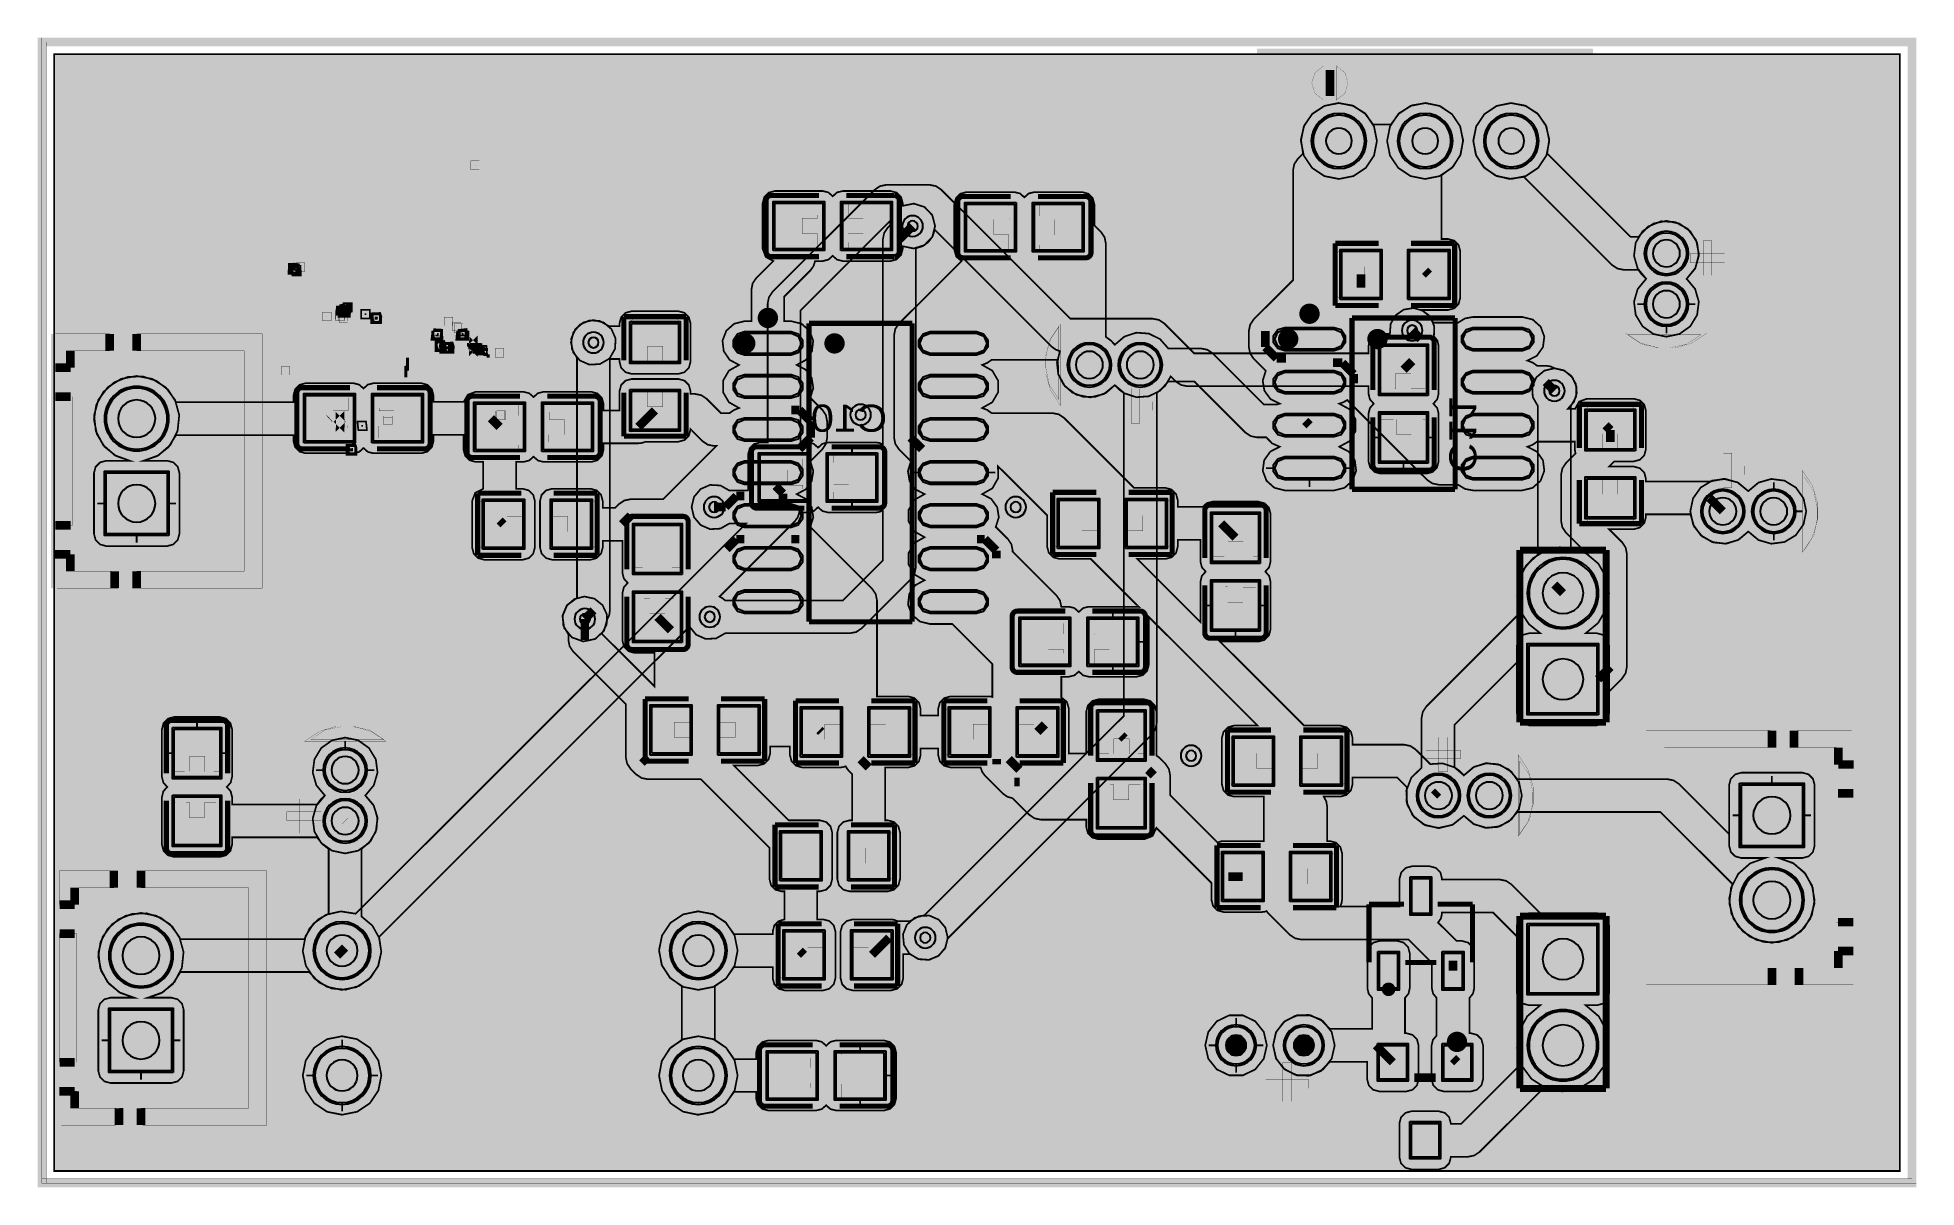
# Model space of a CAD drawing. Header units: millimetres. Extents: x 0 to 55.4, y 1.7 to 35.6.
import ezdxf
from ezdxf.enums import TextEntityAlignment as Align

# ---------------------------------------------------------------- set-up
doc = ezdxf.new("R2010")
doc.units = ezdxf.units.MM
doc.header["$MEASUREMENT"] = 0
for name, color, linetype, true_color in [('Board-Outline-Layer', 7, 'Continuous', 0xff00ff), ('Bottom-Layer', 7, 'Continuous', 0x0000ff), ('Bottom-Paste-Mask-Layer', 7, 'Continuous', 0x800000), ('Bottom-Silkscreen-Layer', 7, 'Continuous', 0x66cc33), ('Bottom-Solder-Mask-Layer', 7, 'Continuous', 0xaa00ff), ('Document-Layer', 7, 'Continuous', 0xffffff), ('Hole-Layer', 7, 'Continuous', 0x222222), ('Multi-Layer', 7, 'Continuous', 0xc0c0c0), ('Top-Layer', 7, 'Continuous', 0xff0000), ('Top-Paste-Mask-Layer', 7, 'Continuous', 0x808080), ('Top-Silkscreen-Layer', 7, 'Continuous', 0xffcc00), ('Top-Solder-Mask-Layer', 7, 'Continuous', 0x800080)]:
    doc.layers.add(name, color=color, linetype=linetype, true_color=true_color)
doc.styles.get("Standard").update_dxf_attribs({"font": 'arial.ttf'})

msp = doc.modelspace()

# ---------------------------------------------------------------- texts
at = {"layer": 'Bottom-Silkscreen-Layer', "text_generation_flag": 2, "width": 1.1}
msp.add_text('C11', height=0.8001, rotation=270, dxfattribs=at).set_placement((41.366, 22.725), align=Align.BOTTOM_LEFT)
msp.add_text('C10', height=0.8001, dxfattribs=at).set_placement((25.043, 23.697), align=Align.BOTTOM_LEFT)

# ---------------------------------------------------------------- hatches: boundary and pattern name
at = {"layer": 'Bottom-Layer'}
for points in [[(54.887, 35.075), (54.887, 2.136), (0.485, 2.136), (0.485, 35.075)], [(37.234, 32.512), (37.319, 32.083), (37.562, 31.72), (37.925, 31.477), (38.354, 31.392), (38.783, 31.477), (39.146, 31.72), (39.389, 32.083), (39.474, 32.512), (39.389, 32.941), (39.146, 33.304), (38.783, 33.547), (38.354, 33.632), (37.925, 33.547), (37.562, 33.304), (37.319, 32.941)], [(37.592, 32.512, 1), (39.116, 32.512, 1)], [(39.774, 32.512), (39.859, 32.083), (40.102, 31.72), (40.465, 31.477), (40.894, 31.392), (41.323, 31.477), (41.686, 31.72), (41.929, 32.083), (42.014, 32.512), (41.929, 32.941), (41.686, 33.304), (41.323, 33.547), (40.894, 33.632), (40.465, 33.547), (40.102, 33.304), (39.859, 32.941)], [(40.132, 32.512, 1), (41.656, 32.512, 1)], [(42.314, 32.512), (42.399, 32.083), (42.642, 31.72), (43.005, 31.477), (43.434, 31.392), (43.863, 31.477), (44.226, 31.72), (44.469, 32.083), (44.554, 32.512), (44.469, 32.941), (44.226, 33.304), (43.863, 33.547), (43.434, 33.632), (43.005, 33.547), (42.642, 33.304), (42.399, 32.941)], [(42.672, 32.512, 1), (44.196, 32.512, 1)], [(9.375, 9.723), (8.935, 9.793), (8.501, 9.693), (8.137, 9.436), (7.897, 9.061), (7.816, 8.623), (7.907, 8.187), (8.155, 7.817), (8.525, 7.569), (8.961, 7.478), (9.399, 7.559), (9.774, 7.799), (10.031, 8.163), (10.131, 8.597), (10.061, 9.037), (19.215, 18.191), (19.409, 17.952), (19.69, 17.827), (19.997, 17.842), (20.264, 17.994), (23.94, 17.994), (24.126, 18.031), (24.283, 18.136), (25.743, 19.596), (25.848, 19.753), (25.885, 19.939), (25.885, 29.348), (26.084, 29.41), (26.253, 29.53), (26.377, 29.697), (26.443, 29.894), (29.893, 26.444), (30.003, 26.362), (30.132, 26.313), (30.044, 25.978), (30.082, 25.634), (30.239, 25.326), (30.496, 25.093), (30.818, 24.967), (31.164, 24.964), (31.489, 25.084), (31.75, 25.312), (31.872, 25.185), (32.015, 25.082), (32.015, 15.556), (26.139, 9.68), (25.844, 9.599), (25.617, 9.395), (25.506, 9.112), (25.533, 8.808), (25.693, 8.548), (25.953, 8.388), (26.257, 8.361), (26.54, 8.472), (26.744, 8.699), (26.825, 8.994), (32.843, 15.012), (32.948, 15.169), (32.985, 15.355), (32.985, 25.082), (33.232, 25.29), (33.396, 25.569), (33.543, 25.422), (33.701, 25.317), (33.886, 25.28), (39.226, 25.28), (39.226, 25.06), (39.267, 24.893), (39.381, 24.765), (39.267, 24.637), (39.226, 24.47), (39.226, 23.06), (39.274, 22.881), (39.405, 22.75), (39.584, 22.702), (40.934, 22.702), (41.113, 22.75), (41.244, 22.881), (41.292, 23.06), (41.292, 24.47), (41.251, 24.637), (41.137, 24.765), (41.251, 24.893), (41.292, 25.06), (41.292, 26.47), (41.256, 26.628), (41.154, 26.753), (41.165, 27.044), (41.051, 27.313), (40.832, 27.506), (40.552, 27.586), (40.264, 27.539), (40.024, 27.372), (39.879, 27.119), (39.857, 26.828), (39.584, 26.828), (39.405, 26.78), (39.274, 26.649), (39.226, 26.47), (39.226, 26.25), (34.087, 26.25), (33.207, 27.13), (33.05, 27.235), (32.864, 27.272), (30.437, 27.272), (26.632, 31.077), (26.475, 31.182), (26.289, 31.219), (25.019, 31.219), (24.833, 31.182), (24.676, 31.077), (21.66, 28.061), (21.555, 27.904), (21.518, 27.718), (21.518, 23.623), (21.298, 23.623), (21.119, 23.575), (20.988, 23.444), (20.94, 23.265), (20.94, 22.213), (20.929, 22.202), (20.391, 22.202), (20.126, 22.353), (19.821, 22.37), (19.542, 22.248), (19.346, 22.014), (19.276, 21.717), (19.346, 21.42), (19.542, 21.186), (19.821, 21.064), (20.126, 21.081), (20.391, 21.232), (20.884, 21.232)], [(25.149, 30.178), (25.133, 30.103), (25.126, 30.027), (25.057, 29.958), (24.952, 29.801), (24.915, 29.615), (24.915, 23.557), (24.817, 23.606), (24.708, 23.623), (23.298, 23.623), (23.131, 23.582), (23.003, 23.468), (22.875, 23.582), (22.708, 23.623), (22.488, 23.623), (22.488, 27.517)], [(48.006, 26.74), (48.389, 26.82), (48.709, 27.047), (48.911, 27.382), (48.961, 27.771), (48.853, 28.147), (48.602, 28.448), (48.853, 28.749), (48.961, 29.125), (48.911, 29.514), (48.709, 29.849), (48.389, 30.076), (48.006, 30.156), (47.623, 30.076), (47.303, 29.849), (47.101, 29.514), (47.051, 29.125), (47.16, 28.749), (47.41, 28.448), (47.16, 28.147), (47.051, 27.771), (47.101, 27.382), (47.303, 27.047), (47.623, 26.82)], [(47.406, 29.198, 1), (48.606, 29.198, 1)], [(47.406, 27.698, 1), (48.606, 27.698, 1)], [(15.748, 17.872), (16.083, 17.753), (16.432, 17.825), (16.693, 18.066), (16.792, 18.408), (16.849, 18.533), (16.868, 18.669), (16.868, 26.116), (17.019, 26.381), (17.036, 26.686), (16.914, 26.965), (16.68, 27.161), (16.383, 27.231), (16.086, 27.161), (15.852, 26.965), (15.73, 26.686), (15.747, 26.381), (15.898, 26.116), (15.898, 19.037), (15.61, 18.828), (15.471, 18.5), (15.522, 18.148)], [(30.4, 25.908, 1), (31.6, 25.908, 1)], [(31.9, 25.908, 1), (33.1, 25.908, 1)], [(40.934, 25.06), (39.584, 25.06), (39.584, 26.47), (40.934, 26.47)], [(2.021, 23.082), (1.842, 23.034), (1.711, 22.903), (1.663, 22.724), (1.663, 20.924), (1.711, 20.745), (1.842, 20.614), (2.021, 20.566), (3.821, 20.566), (4, 20.614), (4.131, 20.745), (4.179, 20.924), (4.179, 22.724), (4.131, 22.903), (4, 23.034), (3.821, 23.082), (3.124, 23.082), (3.562, 23.241), (3.912, 23.548), (4.126, 23.962), (4.175, 24.425), (4.052, 24.875), (3.774, 25.249), (3.379, 25.496), (2.921, 25.582), (2.463, 25.496), (2.068, 25.249), (1.79, 24.875), (1.667, 24.425), (1.716, 23.962), (1.93, 23.548), (2.28, 23.241), (2.718, 23.082)], [(40.932, 15.837), (40.827, 15.68), (40.79, 15.494), (40.79, 14.027), (40.49, 13.74), (40.34, 13.353), (40.368, 12.938), (40.568, 12.575), (40.904, 12.33), (41.311, 12.25), (41.714, 12.35), (42.037, 12.612), (42.318, 12.372), (42.669, 12.257), (43.037, 12.283), (43.369, 12.446), (43.613, 12.723), (47.83, 12.723), (49.951, 10.602), (49.857, 10.171), (49.919, 9.733), (50.128, 9.344), (50.458, 9.051), (50.87, 8.891), (51.311, 8.882), (51.729, 9.027), (52.07, 9.306), (52.294, 9.687), (52.373, 10.122), (52.296, 10.557), (52.074, 10.938), (51.734, 11.22), (51.317, 11.366), (52.015, 11.366), (52.194, 11.414), (52.325, 11.545), (52.373, 11.725), (52.373, 13.525), (52.325, 13.704), (52.194, 13.835), (52.015, 13.883), (50.215, 13.883), (50.036, 13.835), (49.904, 13.704), (49.856, 13.525), (49.856, 12.069), (48.374, 13.551), (48.217, 13.656), (48.031, 13.693), (43.613, 13.693), (43.369, 13.97), (43.037, 14.133), (42.669, 14.159), (42.318, 14.044), (42.037, 13.804), (41.91, 13.936), (41.76, 14.041), (41.76, 15.293), (43.6, 17.133), (43.6, 15.637), (43.648, 15.458), (43.779, 15.327), (43.958, 15.279), (45.958, 15.279), (46.137, 15.327), (46.268, 15.458), (46.316, 15.637), (46.316, 17.637), (46.268, 17.816), (46.137, 17.947), (45.958, 17.995), (45.627, 17.995), (45.993, 18.297), (46.232, 18.706), (46.316, 19.173), (46.235, 19.64), (45.998, 20.05), (45.635, 20.354), (45.189, 20.515), (45.189, 24.694), (45.34, 24.959), (45.357, 25.264), (45.235, 25.543), (45.001, 25.739), (44.704, 25.809), (44.407, 25.739), (44.173, 25.543), (44.051, 25.264), (44.068, 24.959), (44.219, 24.694), (44.219, 20.316), (43.87, 19.99), (43.656, 19.562), (43.603, 19.087), (43.718, 18.623)], [(2.021, 24.324, 1), (3.821, 24.324, 1)], [(40.934, 23.06), (39.584, 23.06), (39.584, 24.47), (40.934, 24.47)], [(22.708, 23.265), (22.708, 21.915), (21.298, 21.915), (21.298, 23.265)], [(24.708, 23.265), (24.708, 21.915), (23.298, 21.915), (23.298, 23.265)], [(3.821, 20.924), (2.021, 20.924), (2.021, 22.724), (3.821, 22.724)], [(52.127, 21.59), (52.047, 21.973), (51.82, 22.293), (51.485, 22.495), (51.097, 22.545), (50.72, 22.437), (50.419, 22.186), (50.118, 22.437), (49.742, 22.545), (49.353, 22.495), (49.018, 22.293), (48.791, 21.973), (48.711, 21.59), (48.791, 21.207), (49.018, 20.887), (49.353, 20.685), (49.742, 20.635), (50.118, 20.744), (50.419, 20.994), (50.72, 20.744), (51.097, 20.635), (51.485, 20.685), (51.82, 20.887), (52.047, 21.207)], [(49.069, 21.59, 1), (50.269, 21.59, 1)], [(50.569, 21.59, 1), (51.769, 21.59, 1)], [(20.264, 18.964), (20.186, 19.026), (20.1, 19.076), (22.314, 21.29), (22.403, 21.413), (22.45, 21.557), (22.708, 21.557), (22.875, 21.598), (23.003, 21.712), (23.131, 21.598), (23.298, 21.557), (24.708, 21.557), (24.817, 21.574), (24.915, 21.623), (24.915, 20.14), (23.739, 18.964)], [(43.958, 19.177, 1), (45.958, 19.177, 1)], [(45.958, 15.637), (43.958, 15.637), (43.958, 17.637), (45.958, 17.637)], [(9.064, 11.502), (9.447, 11.582), (9.767, 11.809), (9.969, 12.144), (10.019, 12.533), (9.91, 12.909), (9.66, 13.21), (9.91, 13.511), (10.019, 13.887), (9.969, 14.276), (9.767, 14.611), (9.447, 14.838), (9.064, 14.918), (8.681, 14.838), (8.361, 14.611), (8.159, 14.276), (8.109, 13.887), (8.217, 13.511), (8.468, 13.21), (8.217, 12.909), (8.109, 12.533), (8.159, 12.144), (8.361, 11.809), (8.681, 11.582)], [(8.464, 13.96, 1), (9.664, 13.96, 1)], [(40.687, 13.208, 1), (41.887, 13.208, 1)], [(42.187, 13.208, 1), (43.387, 13.208, 1)], [(50.215, 13.525), (52.015, 13.525), (52.015, 11.725), (50.215, 11.725)], [(8.464, 12.46, 1), (9.664, 12.46, 1)], [(50.215, 10.125, 1), (52.015, 10.125, 1)], [(2.148, 7.247), (1.969, 7.199), (1.838, 7.068), (1.79, 6.889), (1.79, 5.089), (1.838, 4.91), (1.969, 4.779), (2.148, 4.731), (3.948, 4.731), (4.127, 4.779), (4.258, 4.91), (4.306, 5.089), (4.306, 6.889), (4.258, 7.068), (4.127, 7.199), (3.948, 7.247), (3.251, 7.247), (3.689, 7.406), (4.039, 7.713), (4.253, 8.127), (4.302, 8.591), (4.179, 9.04), (3.901, 9.414), (3.506, 9.661), (3.048, 9.747), (2.59, 9.661), (2.195, 9.414), (1.917, 9.04), (1.794, 8.591), (1.843, 8.127), (2.057, 7.713), (2.407, 7.406), (2.845, 7.247)], [(8.174, 8.636, 1), (9.774, 8.636, 1)], [(18.316, 8.636), (18.404, 8.193), (18.655, 7.817), (19.031, 7.566), (19.474, 7.478), (19.917, 7.566), (20.293, 7.817), (20.544, 8.193), (20.632, 8.636), (20.544, 9.079), (20.293, 9.455), (19.917, 9.706), (19.474, 9.794), (19.031, 9.706), (18.655, 9.455), (18.404, 9.079)], [(18.674, 8.636, 1), (20.274, 8.636, 1)], [(45.958, 7.024), (46.137, 7.072), (46.268, 7.203), (46.316, 7.382), (46.316, 9.382), (46.268, 9.561), (46.137, 9.692), (45.958, 9.74), (43.958, 9.74), (43.779, 9.692), (43.648, 9.561), (43.6, 9.382), (43.6, 7.382), (43.648, 7.203), (43.779, 7.072), (43.958, 7.024), (44.289, 7.024), (43.902, 6.696), (43.663, 6.25), (43.603, 5.747), (43.732, 5.257), (44.032, 4.849), (44.46, 4.578), (44.958, 4.484), (45.456, 4.578), (45.884, 4.849), (46.184, 5.257), (46.313, 5.747), (46.253, 6.25), (46.014, 6.696), (45.627, 7.024)], [(2.148, 8.489, 1), (3.948, 8.489, 1)], [(43.958, 9.382), (45.958, 9.382), (45.958, 7.382), (43.958, 7.382)], [(3.948, 5.089), (2.148, 5.089), (2.148, 6.889), (3.948, 6.889)], [(36.23, 5.842), (36.14, 6.236), (35.888, 6.552), (35.524, 6.727), (35.12, 6.727), (34.756, 6.552), (34.504, 6.236), (34.414, 5.842), (34.504, 5.448), (34.756, 5.132), (35.12, 4.957), (35.524, 4.957), (35.888, 5.132), (36.14, 5.448)], [(38.23, 5.842), (38.14, 6.236), (37.888, 6.552), (37.524, 6.727), (37.12, 6.727), (36.756, 6.552), (36.504, 6.236), (36.414, 5.842), (36.504, 5.448), (36.756, 5.132), (37.12, 4.957), (37.524, 4.957), (37.888, 5.132), (38.14, 5.448)], [(43.958, 5.842, 1), (45.958, 5.842, 1)], [(7.816, 4.953), (7.904, 4.51), (8.155, 4.134), (8.531, 3.883), (8.974, 3.795), (9.417, 3.883), (9.793, 4.134), (10.044, 4.51), (10.132, 4.953), (10.044, 5.396), (9.793, 5.772), (9.417, 6.023), (8.974, 6.111), (8.531, 6.023), (8.155, 5.772), (7.904, 5.396)], [(18.316, 4.953), (18.404, 4.51), (18.655, 4.134), (19.031, 3.883), (19.474, 3.795), (19.917, 3.883), (20.293, 4.134), (20.544, 4.51), (20.632, 4.953), (20.544, 5.396), (20.293, 5.772), (19.917, 6.023), (19.474, 6.111), (19.031, 6.023), (18.655, 5.772), (18.404, 5.396)], [(34.772, 5.842, 1), (35.872, 5.842, 1)], [(36.772, 5.842, 1), (37.872, 5.842, 1)], [(8.174, 4.953, 1), (9.774, 4.953, 1)], [(18.674, 4.953, 1), (20.274, 4.953, 1)]]:
    msp.add_hatch(color=256, dxfattribs=at).paths.add_polyline_path(points)
at = {"layer": 'Bottom-Paste-Mask-Layer'}
for points in [[(37.592, 32.512, 1), (39.116, 32.512, 1)], [(40.132, 32.512, 1), (41.656, 32.512, 1)], [(42.672, 32.512, 1), (44.196, 32.512, 1)], [(47.406, 29.198, 1), (48.606, 29.198, 1)], [(47.406, 27.698, 1), (48.606, 27.698, 1)], [(30.4, 25.908, 1), (31.6, 25.908, 1)], [(31.9, 25.908, 1), (33.1, 25.908, 1)], [(40.899, 26.47), (39.619, 26.47), (39.569, 26.42), (39.569, 25.27), (39.619, 25.22), (40.029, 25.215), (40.029, 25.665), (40.479, 25.665), (40.479, 25.225), (40.899, 25.22), (40.949, 25.27), (40.949, 26.42)], [(40.899, 26.47), (39.619, 26.47), (39.569, 26.42), (39.569, 25.27), (39.619, 25.22), (40.029, 25.215), (40.029, 25.665), (40.479, 25.665), (40.479, 25.225), (40.899, 25.22), (40.949, 25.27), (40.949, 26.42)], [(2.021, 24.324, 1), (3.821, 24.324, 1)], [(39.619, 23.06), (40.899, 23.06), (40.949, 23.11), (40.949, 24.26), (40.899, 24.31), (40.489, 24.315), (40.489, 23.865), (40.039, 23.865), (40.039, 24.305), (39.619, 24.31), (39.569, 24.26), (39.569, 23.11)], [(39.619, 23.06), (40.899, 23.06), (40.949, 23.11), (40.949, 24.26), (40.899, 24.31), (40.489, 24.315), (40.489, 23.865), (40.039, 23.865), (40.039, 24.305), (39.619, 24.31), (39.569, 24.26), (39.569, 23.11)], [(21.298, 23.23), (21.298, 21.95), (21.348, 21.9), (22.498, 21.9), (22.548, 21.95), (22.553, 22.36), (22.103, 22.36), (22.103, 22.81), (22.543, 22.81), (22.548, 23.23), (22.498, 23.28), (21.348, 23.28)], [(21.298, 23.23), (21.298, 21.95), (21.348, 21.9), (22.498, 21.9), (22.548, 21.95), (22.553, 22.36), (22.103, 22.36), (22.103, 22.81), (22.543, 22.81), (22.548, 23.23), (22.498, 23.28), (21.348, 23.28)], [(24.708, 21.95), (24.708, 23.23), (24.658, 23.28), (23.508, 23.28), (23.458, 23.23), (23.453, 22.82), (23.903, 22.82), (23.903, 22.37), (23.463, 22.37), (23.458, 21.95), (23.508, 21.9), (24.658, 21.9)], [(24.708, 21.95), (24.708, 23.23), (24.658, 23.28), (23.508, 23.28), (23.458, 23.23), (23.453, 22.82), (23.903, 22.82), (23.903, 22.37), (23.463, 22.37), (23.458, 21.95), (23.508, 21.9), (24.658, 21.9)], [(3.821, 20.924), (2.021, 20.924), (2.021, 22.724), (3.821, 22.724)], [(49.069, 21.59, 1), (50.269, 21.59, 1)], [(50.569, 21.59, 1), (51.769, 21.59, 1)], [(43.958, 19.177, 1), (45.958, 19.177, 1)], [(45.958, 15.637), (43.958, 15.637), (43.958, 17.637), (45.958, 17.637)], [(8.464, 13.96, 1), (9.664, 13.96, 1)], [(40.687, 13.208, 1), (41.887, 13.208, 1)], [(42.187, 13.208, 1), (43.387, 13.208, 1)], [(50.215, 13.525), (52.015, 13.525), (52.015, 11.725), (50.215, 11.725)], [(8.464, 12.46, 1), (9.664, 12.46, 1)], [(50.215, 10.125, 1), (52.015, 10.125, 1)], [(8.174, 8.636, 1), (9.774, 8.636, 1)], [(18.674, 8.636, 1), (20.274, 8.636, 1)], [(2.148, 8.489, 1), (3.948, 8.489, 1)], [(43.958, 9.382), (45.958, 9.382), (45.958, 7.382), (43.958, 7.382)], [(3.948, 5.089), (2.148, 5.089), (2.148, 6.889), (3.948, 6.889)], [(43.958, 5.842, 1), (45.958, 5.842, 1)], [(34.772, 5.842, 1), (35.872, 5.842, 1)], [(36.772, 5.842, 1), (37.872, 5.842, 1)], [(8.174, 4.953, 1), (9.774, 4.953, 1)], [(18.674, 4.953, 1), (20.274, 4.953, 1)]]:
    msp.add_hatch(color=256, dxfattribs=at).paths.add_polyline_path(points)
at = {"layer": 'Bottom-Silkscreen-Layer'}
for points in [[(11.286, 32.762), (11.29, 32.758), (11.29, 32.738), (11.29, 32.718), (11.483, 32.716), (11.675, 32.714), (11.677, 32.692), (11.679, 32.669), (11.798, 32.668), (11.918, 32.666), (11.92, 32.643), (11.922, 32.621), (11.968, 32.619), (12.015, 32.617), (12.017, 32.595), (12.019, 32.572), (12.089, 32.571), (12.16, 32.569), (12.162, 32.546), (12.164, 32.524), (12.235, 32.522), (12.306, 32.52), (12.308, 32.498), (12.31, 32.476), (12.332, 32.474), (12.354, 32.472), (12.356, 32.449), (12.358, 32.427), (12.429, 32.425), (12.5, 32.423), (12.502, 32.401), (12.504, 32.378), (12.575, 32.377), (12.646, 32.375), (12.647, 32.352), (12.649, 32.33), (12.696, 32.328), (12.743, 32.326), (12.745, 32.304), (12.746, 32.281), (12.793, 32.28), (12.84, 32.278), (12.842, 32.255), (12.843, 32.233), (12.89, 32.231), (12.937, 32.229), (12.939, 32.207), (12.94, 32.184), (12.987, 32.183), (13.034, 32.181), (13.036, 32.159), (13.037, 32.136), (13.06, 32.134), (13.082, 32.132), (13.084, 32.11), (13.086, 32.088), (13.108, 32.086), (13.131, 32.084), (13.133, 32.062), (13.135, 32.039), (13.157, 32.037), (13.179, 32.035), (13.181, 32.013), (13.183, 31.99), (13.23, 31.989), (13.276, 31.987), (13.278, 31.965), (13.28, 31.942), (13.303, 31.94), (13.325, 31.938), (13.327, 31.916), (13.329, 31.893), (13.375, 31.892), (13.422, 31.89), (13.424, 31.868), (13.426, 31.845), (13.448, 31.843), (13.47, 31.841), (13.472, 31.819), (13.474, 31.796), (13.521, 31.795), (13.568, 31.793), (13.569, 31.771), (13.571, 31.748), (13.594, 31.746), (13.616, 31.744), (13.618, 31.722), (13.62, 31.7), (13.642, 31.698), (13.665, 31.696), (13.666, 31.674), (13.668, 31.651), (13.691, 31.649), (13.713, 31.647), (13.715, 31.625), (13.717, 31.603), (13.739, 31.601), (13.762, 31.599), (13.763, 31.504), (13.765, 31.409), (13.788, 31.407), (13.81, 31.405), (13.812, 31.383), (13.814, 31.36), (13.836, 31.358), (13.859, 31.356), (13.861, 31.334), (13.862, 31.312), (13.885, 31.31), (13.907, 31.308), (13.909, 31.286), (13.911, 31.263), (13.933, 31.261), (13.956, 31.259), (13.958, 31.237), (13.959, 31.215), (13.982, 31.213), (14.004, 31.211), (14.006, 31.164), (14.008, 31.118), (14.03, 31.116), (14.053, 31.114), (14.054, 31.067), (14.056, 31.021), (14.079, 31.019), (14.101, 31.017), (14.102, 30.969), (14.103, 30.92), (14.104, 30.898), (14.104, 30.875), (14.127, 30.873), (14.15, 30.872), (14.152, 30.849), (14.153, 30.827), (14.176, 30.825), (14.198, 30.823), (14.2, 30.801), (14.202, 30.778), (14.224, 30.776), (14.247, 30.775), (14.249, 30.728), (14.25, 30.681), (14.273, 30.679), (14.295, 30.678), (14.297, 30.655), (14.299, 30.633), (14.321, 30.631), (14.344, 30.629), (14.346, 30.582), (14.347, 30.536), (14.37, 30.534), (14.392, 30.532), (14.394, 30.413), (14.396, 30.293), (14.418, 30.291), (14.441, 30.29), (14.443, 30.243), (14.444, 30.196), (14.467, 30.194), (14.489, 30.193), (14.491, 30.146), (14.493, 30.099), (14.515, 30.097), (14.538, 30.096), (14.538, 29.905), (14.538, 29.714), (14.515, 29.712), (14.492, 29.71), (14.492, 29.686), (14.492, 29.663), (14.515, 29.661), (14.538, 29.659), (14.538, 29.347), (14.538, 29.035), (14.515, 29.033), (14.493, 29.031), (14.491, 28.887), (14.489, 28.744), (14.443, 28.742), (14.396, 28.74), (14.394, 28.718), (14.392, 28.695), (14.37, 28.693), (14.347, 28.691), (14.346, 28.645), (14.344, 28.598), (14.321, 28.596), (14.299, 28.594), (14.297, 28.572), (14.295, 28.55), (14.273, 28.548), (14.25, 28.546), (14.249, 28.475), (14.247, 28.404), (14.224, 28.402), (14.202, 28.4), (14.2, 28.354), (14.198, 28.307), (14.176, 28.305), (14.153, 28.303), (14.152, 28.257), (14.15, 28.21), (14.127, 28.208), (14.105, 28.206), (14.103, 28.16), (14.101, 28.113), (14.079, 28.111), (14.057, 28.11), (14.055, 28.061), (14.053, 28.013), (14.078, 28.013), (14.104, 28.013), (14.105, 28.036), (14.107, 28.059), (14.202, 28.06), (14.298, 28.062), (14.3, 28.085), (14.301, 28.107), (14.42, 28.107), (14.538, 28.107), (14.54, 28.085), (14.542, 28.062), (14.588, 28.06), (14.635, 28.059), (14.637, 28.036), (14.639, 28.014), (14.661, 28.012), (14.684, 28.01), (14.685, 27.964), (14.687, 27.917), (14.71, 27.915), (14.732, 27.913), (14.732, 27.795), (14.732, 27.677), (14.709, 27.675), (14.687, 27.673), (14.685, 27.602), (14.684, 27.531), (14.661, 27.529), (14.638, 27.528), (14.637, 27.457), (14.635, 27.386), (14.613, 27.384), (14.59, 27.382), (14.588, 27.36), (14.586, 27.337), (14.564, 27.335), (14.542, 27.334), (14.54, 27.286), (14.538, 27.238), (14.562, 27.236), (14.586, 27.234), (14.586, 27.043), (14.586, 26.852), (14.564, 26.85), (14.541, 26.849), (14.54, 26.681), (14.538, 26.513), (14.515, 26.511), (14.493, 26.509), (14.491, 26.438), (14.489, 26.367), (14.467, 26.365), (14.444, 26.364), (14.443, 26.317), (14.441, 26.27), (14.418, 26.268), (14.396, 26.267), (14.394, 26.196), (14.392, 26.125), (14.37, 26.123), (14.347, 26.121), (14.346, 26.05), (14.344, 25.979), (14.321, 25.977), (14.299, 25.976), (14.297, 25.929), (14.295, 25.882), (14.273, 25.88), (14.25, 25.879), (14.249, 25.832), (14.247, 25.785), (14.224, 25.783), (14.201, 25.782), (14.201, 25.613), (14.201, 25.444), (14.224, 25.442), (14.247, 25.44), (14.247, 25.225), (14.247, 25.009), (14.224, 25.008), (14.202, 25.006), (14.2, 24.983), (14.198, 24.961), (14.176, 24.959), (14.153, 24.957), (14.152, 24.911), (14.15, 24.864), (14.127, 24.862), (14.105, 24.86), (14.103, 24.838), (14.101, 24.815), (14.079, 24.814), (14.056, 24.812), (14.055, 24.789), (14.053, 24.767), (14.03, 24.765), (14.008, 24.763), (14.006, 24.741), (14.004, 24.718), (13.982, 24.717), (13.959, 24.715), (13.958, 24.692), (13.956, 24.67), (13.933, 24.668), (13.911, 24.666), (13.909, 24.644), (13.907, 24.621), (13.884, 24.62), (13.862, 24.618), (13.862, 24.546), (13.862, 24.474), (13.884, 24.472), (13.907, 24.47), (13.907, 24.352), (13.907, 24.233), (13.885, 24.232), (13.862, 24.23), (13.86, 24.159), (13.859, 24.088), (13.836, 24.086), (13.813, 24.084), (13.812, 23.892), (13.81, 23.7), (13.788, 23.698), (13.765, 23.696), (13.763, 23.601), (13.762, 23.506), (13.739, 23.504), (13.716, 23.502), (13.715, 23.431), (13.713, 23.36), (13.691, 23.359), (13.668, 23.357), (13.666, 23.31), (13.665, 23.263), (13.642, 23.262), (13.62, 23.26), (13.618, 23.213), (13.616, 23.166), (13.594, 23.165), (13.571, 23.163), (13.569, 23.14), (13.568, 23.118), (13.545, 23.116), (13.523, 23.114), (13.521, 23.092), (13.519, 23.069), (13.497, 23.068), (13.474, 23.066), (13.472, 23.043), (13.47, 23.021), (13.448, 23.019), (13.426, 23.017), (13.424, 22.995), (13.422, 22.972), (13.4, 22.971), (13.377, 22.969), (13.375, 22.946), (13.373, 22.924), (13.351, 22.922), (13.329, 22.92), (13.327, 22.898), (13.325, 22.875), (13.278, 22.874), (13.232, 22.872), (13.23, 22.849), (13.228, 22.827), (13.181, 22.825), (13.135, 22.823), (13.133, 22.801), (13.131, 22.778), (13.108, 22.777), (13.086, 22.775), (13.084, 22.752), (13.082, 22.73), (13.036, 22.728), (12.989, 22.726), (12.987, 22.704), (12.985, 22.681), (12.914, 22.68), (12.843, 22.678), (12.842, 22.656), (12.84, 22.633), (12.793, 22.631), (12.746, 22.629), (12.745, 22.607), (12.743, 22.584), (12.672, 22.583), (12.601, 22.581), (12.599, 22.559), (12.597, 22.536), (12.526, 22.534), (12.455, 22.533), (12.453, 22.51), (12.452, 22.488), (12.381, 22.486), (12.31, 22.484), (12.308, 22.462), (12.306, 22.439), (12.187, 22.437), (12.067, 22.436), (12.065, 22.413), (12.063, 22.391), (12.017, 22.389), (11.97, 22.387), (11.968, 22.364), (11.966, 22.342), (11.847, 22.34), (11.727, 22.339), (11.726, 22.316), (11.724, 22.294), (11.677, 22.292), (11.63, 22.29), (11.629, 22.267), (11.627, 22.245), (11.531, 22.243), (11.436, 22.242), (11.434, 22.219), (11.433, 22.197), (11.362, 22.195), (11.291, 22.193), (11.289, 22.171), (11.287, 22.148), (11.143, 22.146), (11, 22.145), (10.998, 22.122), (10.996, 22.1), (10.804, 22.098), (10.611, 22.096), (10.61, 22.074), (10.608, 22.051), (10.561, 22.049), (10.514, 22.047), (10.513, 22.025), (10.511, 22.003), (10.464, 22.001), (10.417, 21.999), (10.415, 21.977), (10.414, 21.954), (10.367, 21.952), (10.32, 21.951), (10.318, 21.928), (10.317, 21.906), (10.246, 21.904), (10.175, 21.902), (10.173, 21.88), (10.171, 21.857), (10.1, 21.855), (10.029, 21.854), (10.027, 21.831), (10.025, 21.809), (9.979, 21.807), (9.932, 21.805), (9.93, 21.783), (9.928, 21.76), (9.857, 21.758), (9.787, 21.757), (9.785, 21.734), (9.783, 21.712), (9.712, 21.71), (9.641, 21.708), (9.639, 21.686), (9.637, 21.663), (9.349, 21.663), (9.061, 21.663), (9.059, 21.686), (9.057, 21.708), (9.011, 21.71), (8.964, 21.712), (8.962, 21.734), (8.96, 21.756), (8.938, 21.758), (8.915, 21.76), (8.914, 21.782), (8.912, 21.805), (8.889, 21.807), (8.867, 21.809), (8.865, 21.831), (8.863, 21.854), (8.817, 21.855), (8.77, 21.857), (8.768, 21.88), (8.766, 21.902), (8.72, 21.904), (8.673, 21.906), (8.671, 21.952), (8.669, 21.999), (8.623, 22.001), (8.576, 22.003), (8.574, 22.025), (8.572, 22.047), (8.55, 22.049), (8.527, 22.051), (8.525, 22.073), (8.524, 22.096), (8.501, 22.098), (8.479, 22.1), (8.477, 22.122), (8.475, 22.144), (8.453, 22.146), (8.43, 22.148), (8.428, 22.17), (8.427, 22.193), (8.404, 22.195), (8.382, 22.197), (8.38, 22.219), (8.378, 22.241), (8.356, 22.243), (8.333, 22.245), (8.331, 22.292), (8.33, 22.338), (8.307, 22.34), (8.285, 22.342), (8.283, 22.413), (8.281, 22.484), (8.259, 22.486), (8.236, 22.488), (8.234, 22.534), (8.233, 22.581), (8.21, 22.583), (8.188, 22.584), (8.186, 22.631), (8.184, 22.678), (8.162, 22.68), (8.139, 22.681), (8.137, 22.704), (8.135, 22.726), (8.089, 22.728), (8.042, 22.73), (8.04, 22.752), (8.038, 22.775), (8.016, 22.777), (7.994, 22.778), (7.992, 22.801), (7.99, 22.823), (7.967, 22.825), (7.945, 22.827), (7.943, 22.849), (7.941, 22.872), (7.919, 22.874), (7.897, 22.875), (7.895, 22.898), (7.893, 22.92), (7.87, 22.922), (7.848, 22.924), (7.846, 22.946), (7.844, 22.969), (7.822, 22.971), (7.799, 22.972), (7.798, 22.995), (7.796, 23.017), (7.773, 23.019), (7.751, 23.021), (7.749, 23.043), (7.747, 23.066), (7.725, 23.068), (7.702, 23.069), (7.701, 23.092), (7.699, 23.114), (7.676, 23.116), (7.654, 23.118), (7.652, 23.14), (7.65, 23.163), (7.628, 23.165), (7.605, 23.166), (7.604, 23.189), (7.602, 23.211), (7.579, 23.213), (7.557, 23.215), (7.555, 23.237), (7.553, 23.26), (7.531, 23.262), (7.508, 23.263), (7.506, 23.286), (7.505, 23.308), (7.482, 23.31), (7.46, 23.312), (7.458, 23.359), (7.456, 23.405), (7.434, 23.407), (7.411, 23.409), (7.409, 23.431), (7.408, 23.454), (7.385, 23.456), (7.363, 23.457), (7.361, 23.48), (7.359, 23.502), (7.337, 23.504), (7.314, 23.506), (7.312, 23.528), (7.311, 23.551), (7.288, 23.553), (7.266, 23.554), (7.264, 23.577), (7.262, 23.599), (7.24, 23.601), (7.217, 23.603), (7.215, 23.65), (7.214, 23.696), (7.191, 23.698), (7.169, 23.7), (7.167, 23.722), (7.165, 23.745), (7.143, 23.747), (7.12, 23.748), (7.118, 23.795), (7.117, 23.842), (7.094, 23.844), (7.072, 23.845), (7.07, 23.868), (7.068, 23.89), (7.046, 23.892), (7.023, 23.894), (7.021, 23.941), (7.02, 23.987), (6.997, 23.989), (6.975, 23.991), (6.973, 24.038), (6.971, 24.084), (6.949, 24.086), (6.926, 24.088), (6.924, 24.135), (6.923, 24.181), (6.9, 24.183), (6.878, 24.185), (6.876, 24.256), (6.874, 24.327), (6.852, 24.329), (6.829, 24.33), (6.827, 24.377), (6.826, 24.424), (6.803, 24.426), (6.781, 24.427), (6.779, 24.523), (6.777, 24.618), (6.755, 24.62), (6.732, 24.621), (6.732, 24.715), (6.732, 24.809), (6.755, 24.811), (6.777, 24.813), (6.779, 24.908), (6.781, 25.003), (6.803, 25.005), (6.826, 25.007), (6.827, 25.054), (6.829, 25.1), (6.851, 25.102), (6.874, 25.104), (6.876, 25.126), (6.878, 25.149), (6.9, 25.151), (6.923, 25.153), (6.924, 25.199), (6.926, 25.246), (6.949, 25.248), (6.971, 25.25), (6.973, 25.296), (6.975, 25.343), (6.997, 25.345), (7.02, 25.347), (7.021, 25.393), (7.023, 25.44), (7.046, 25.442), (7.068, 25.444), (7.07, 25.466), (7.072, 25.488), (7.094, 25.49), (7.116, 25.492), (7.118, 25.514), (7.12, 25.537), (7.143, 25.539), (7.165, 25.541), (7.167, 25.587), (7.169, 25.634), (7.191, 25.636), (7.214, 25.638), (7.215, 25.66), (7.217, 25.682), (7.239, 25.684), (7.262, 25.686), (7.264, 25.71), (7.266, 25.733), (7.242, 25.735), (7.217, 25.737), (7.217, 25.782), (7.217, 25.828), (7.266, 25.829), (7.314, 25.83), (7.337, 25.83), (7.36, 25.831), (7.36, 25.879), (7.36, 25.927), (7.337, 25.929), (7.314, 25.931), (7.312, 25.953), (7.311, 25.976), (7.288, 25.977), (7.266, 25.979), (7.264, 26.002), (7.262, 26.024), (7.24, 26.026), (7.217, 26.028), (7.215, 26.05), (7.214, 26.073), (7.191, 26.074), (7.169, 26.076), (7.169, 26.122), (7.169, 26.167), (7.191, 26.169), (7.214, 26.171), (7.215, 26.218), (7.217, 26.264), (7.24, 26.266), (7.262, 26.268), (7.264, 26.29), (7.266, 26.313), (7.288, 26.315), (7.311, 26.316), (7.313, 26.363), (7.314, 26.41), (7.337, 26.412), (7.36, 26.414), (7.36, 26.437), (7.36, 26.461), (7.216, 26.463), (7.072, 26.464), (7.07, 26.487), (7.068, 26.509), (6.973, 26.511), (6.878, 26.513), (6.876, 26.535), (6.874, 26.558), (6.803, 26.56), (6.732, 26.561), (6.732, 26.873), (6.732, 27.186), (6.755, 27.188), (6.777, 27.189), (6.779, 27.891), (6.781, 28.592), (6.803, 28.594), (6.826, 28.596), (6.827, 28.667), (6.829, 28.738), (6.876, 28.739), (6.923, 28.741), (6.924, 28.788), (6.926, 28.835), (6.996, 28.835), (7.066, 28.835), (7.067, 28.812), (7.069, 28.79), (7.14, 28.788), (7.211, 28.786), (7.213, 28.763), (7.215, 28.741), (7.263, 28.741), (7.311, 28.741), (7.312, 28.763), (7.314, 28.786), (7.337, 28.788), (7.359, 28.79), (7.361, 28.812), (7.363, 28.835), (7.385, 28.836), (7.408, 28.838), (7.409, 28.861), (7.411, 28.883), (7.458, 28.885), (7.505, 28.887), (7.506, 28.909), (7.508, 28.932), (7.555, 28.933), (7.602, 28.935), (7.604, 28.958), (7.605, 28.98), (7.654, 28.982), (7.702, 28.984), (7.701, 29.104), (7.699, 29.225), (7.676, 29.227), (7.654, 29.229), (7.652, 29.372), (7.651, 29.516), (7.628, 29.518), (7.605, 29.52), (7.605, 29.808), (7.605, 30.096), (7.628, 30.097), (7.651, 30.099), (7.652, 30.243), (7.654, 30.387), (7.676, 30.388), (7.699, 30.39), (7.701, 30.437), (7.702, 30.484), (7.725, 30.485), (7.748, 30.487), (7.749, 30.704), (7.751, 30.92), (7.773, 30.922), (7.796, 30.924), (7.798, 30.97), (7.799, 31.017), (7.822, 31.019), (7.844, 31.021), (7.846, 31.043), (7.848, 31.066), (7.871, 31.067), (7.893, 31.069), (7.895, 31.116), (7.897, 31.162), (7.919, 31.164), (7.941, 31.166), (7.943, 31.189), (7.945, 31.211), (7.967, 31.213), (7.99, 31.215), (7.992, 31.237), (7.994, 31.259), (8.016, 31.261), (8.039, 31.263), (8.04, 31.31), (8.042, 31.356), (8.064, 31.358), (8.087, 31.36), (8.089, 31.383), (8.091, 31.405), (8.113, 31.407), (8.135, 31.409), (8.137, 31.431), (8.139, 31.453), (8.162, 31.455), (8.184, 31.457), (8.186, 31.504), (8.188, 31.55), (8.21, 31.552), (8.232, 31.554), (8.234, 31.577), (8.236, 31.599), (8.259, 31.601), (8.281, 31.603), (8.283, 31.649), (8.285, 31.696), (8.307, 31.698), (8.33, 31.7), (8.331, 31.722), (8.333, 31.744), (8.356, 31.746), (8.378, 31.748), (8.38, 31.795), (8.382, 31.841), (8.404, 31.843), (8.427, 31.845), (8.429, 31.892), (8.43, 31.938), (8.453, 31.94), (8.475, 31.942), (8.477, 31.965), (8.479, 31.987), (8.501, 31.989), (8.524, 31.991), (8.525, 32.013), (8.527, 32.035), (8.574, 32.037), (8.621, 32.039), (8.622, 32.061), (8.624, 32.084), (8.647, 32.086), (8.669, 32.088), (8.671, 32.11), (8.673, 32.132), (8.695, 32.134), (8.718, 32.136), (8.72, 32.159), (8.721, 32.181), (8.768, 32.183), (8.815, 32.184), (8.817, 32.207), (8.818, 32.229), (8.865, 32.231), (8.912, 32.233), (8.914, 32.255), (8.915, 32.278), (8.938, 32.28), (8.96, 32.282), (8.962, 32.304), (8.964, 32.326), (9.011, 32.328), (9.057, 32.33), (9.059, 32.352), (9.061, 32.375), (9.083, 32.377), (9.106, 32.379), (9.108, 32.401), (9.11, 32.423), (9.18, 32.425), (9.251, 32.427), (9.253, 32.449), (9.255, 32.472), (9.326, 32.474), (9.397, 32.475), (9.399, 32.498), (9.401, 32.52), (9.472, 32.522), (9.543, 32.524), (9.544, 32.546), (9.546, 32.569), (9.641, 32.571), (9.737, 32.572), (9.738, 32.595), (9.74, 32.617), (9.836, 32.619), (9.931, 32.621), (9.933, 32.643), (9.934, 32.666), (10.102, 32.668), (10.27, 32.669), (10.272, 32.692), (10.274, 32.714), (10.491, 32.716), (10.707, 32.718), (10.709, 32.74), (10.711, 32.763), (10.996, 32.764), (11.282, 32.766)], [(9.391, 32.184), (9.35, 32.184), (9.348, 32.161), (9.346, 32.139), (9.299, 32.137), (9.253, 32.135), (9.251, 32.112), (9.249, 32.09), (9.202, 32.088), (9.156, 32.086), (9.154, 32.04), (9.152, 31.993), (9.13, 31.991), (9.107, 31.989), (9.105, 31.943), (9.104, 31.896), (9.057, 31.894), (9.01, 31.892), (9.008, 31.87), (9.006, 31.848), (8.984, 31.846), (8.962, 31.844), (8.96, 31.821), (8.958, 31.799), (8.936, 31.797), (8.913, 31.795), (8.911, 31.773), (8.909, 31.751), (8.887, 31.749), (8.864, 31.747), (8.863, 31.7), (8.861, 31.654), (8.839, 31.652), (8.816, 31.65), (8.814, 31.627), (8.812, 31.605), (8.79, 31.603), (8.768, 31.601), (8.766, 31.579), (8.764, 31.557), (8.741, 31.555), (8.719, 31.553), (8.717, 31.506), (8.715, 31.46), (8.693, 31.458), (8.671, 31.456), (8.669, 31.433), (8.667, 31.411), (8.644, 31.409), (8.622, 31.407), (8.62, 31.361), (8.618, 31.314), (8.596, 31.312), (8.573, 31.31), (8.572, 31.288), (8.57, 31.266), (8.547, 31.264), (8.525, 31.262), (8.523, 31.239), (8.521, 31.217), (8.499, 31.215), (8.476, 31.213), (8.475, 31.191), (8.473, 31.169), (8.426, 31.167), (8.379, 31.165), (8.378, 31.143), (8.376, 31.12), (8.353, 31.118), (8.331, 31.116), (8.329, 31.07), (8.327, 31.023), (8.305, 31.021), (8.282, 31.019), (8.28, 30.948), (8.279, 30.878), (8.256, 30.876), (8.234, 30.874), (8.232, 30.827), (8.23, 30.781), (8.208, 30.779), (8.185, 30.777), (8.183, 30.73), (8.182, 30.684), (8.159, 30.682), (8.137, 30.68), (8.135, 30.657), (8.133, 30.635), (8.111, 30.633), (8.088, 30.631), (8.086, 30.609), (8.085, 30.587), (8.062, 30.585), (8.04, 30.583), (8.038, 30.56), (8.036, 30.538), (8.013, 30.536), (7.991, 30.534), (7.989, 30.463), (7.988, 30.393), (7.965, 30.391), (7.942, 30.389), (7.941, 30.294), (7.939, 30.199), (7.916, 30.197), (7.894, 30.195), (7.894, 29.808), (7.894, 29.42), (7.916, 29.418), (7.939, 29.417), (7.941, 29.297), (7.942, 29.178), (7.965, 29.176), (7.988, 29.174), (7.989, 29.055), (7.991, 28.935), (8.013, 28.933), (8.036, 28.932), (8.038, 28.764), (8.039, 28.596), (8.062, 28.594), (8.085, 28.592), (8.086, 28.57), (8.088, 28.547), (8.111, 28.545), (8.133, 28.544), (8.135, 28.521), (8.137, 28.499), (8.208, 28.497), (8.279, 28.495), (8.281, 28.473), (8.282, 28.45), (8.378, 28.448), (8.473, 28.447), (8.475, 28.424), (8.476, 28.402), (8.547, 28.4), (8.618, 28.398), (8.62, 28.376), (8.622, 28.353), (8.717, 28.351), (8.812, 28.35), (8.814, 28.327), (8.816, 28.304), (8.911, 28.303), (9.006, 28.301), (9.008, 28.279), (9.01, 28.256), (9.057, 28.254), (9.104, 28.253), (9.105, 28.23), (9.107, 28.208), (9.178, 28.206), (9.249, 28.204), (9.251, 28.182), (9.253, 28.159), (9.348, 28.157), (9.443, 28.156), (9.445, 28.133), (9.447, 28.111), (9.518, 28.109), (9.589, 28.107), (9.591, 28.085), (9.592, 28.062), (9.663, 28.06), (9.734, 28.059), (9.736, 28.036), (9.738, 28.014), (9.809, 28.012), (9.88, 28.01), (9.882, 27.988), (9.884, 27.965), (9.955, 27.963), (10.025, 27.962), (10.027, 27.939), (10.029, 27.916), (10.077, 27.916), (10.126, 27.916), (10.126, 27.94), (10.126, 27.964), (10.103, 27.966), (10.08, 27.968), (10.078, 28.039), (10.077, 28.109), (10.054, 28.111), (10.031, 28.113), (10.03, 28.184), (10.028, 28.255), (10.006, 28.257), (9.983, 28.259), (9.981, 28.305), (9.979, 28.352), (9.957, 28.354), (9.934, 28.356), (9.933, 28.402), (9.931, 28.449), (9.908, 28.451), (9.886, 28.453), (9.884, 28.499), (9.882, 28.546), (9.86, 28.548), (9.837, 28.55), (9.836, 28.596), (9.834, 28.643), (9.811, 28.645), (9.789, 28.647), (9.787, 28.669), (9.785, 28.691), (9.763, 28.693), (9.74, 28.695), (9.739, 28.742), (9.737, 28.788), (9.714, 28.79), (9.692, 28.792), (9.69, 28.815), (9.688, 28.837), (9.666, 28.839), (9.643, 28.841), (9.642, 28.887), (9.64, 28.934), (9.617, 28.936), (9.595, 28.938), (9.593, 28.96), (9.591, 28.982), (9.569, 28.984), (9.546, 28.986), (9.544, 29.009), (9.543, 29.031), (9.52, 29.033), (9.498, 29.035), (9.496, 29.057), (9.494, 29.08), (9.447, 29.081), (9.401, 29.083), (9.399, 29.106), (9.397, 29.128), (9.375, 29.13), (9.352, 29.132), (9.35, 29.154), (9.348, 29.176), (9.326, 29.178), (9.304, 29.18), (9.302, 29.203), (9.3, 29.226), (9.179, 29.226), (9.059, 29.226), (9.057, 29.203), (9.055, 29.18), (9.031, 29.177), (9.006, 29.174), (9.006, 29.129), (9.006, 29.083), (8.961, 29.083), (8.915, 29.083), (8.915, 29.129), (8.915, 29.174), (8.94, 29.177), (8.964, 29.18), (8.964, 29.25), (8.964, 29.32), (8.986, 29.321), (9.009, 29.323), (9.011, 29.346), (9.013, 29.368), (9.035, 29.37), (9.057, 29.372), (9.059, 29.394), (9.061, 29.417), (9.252, 29.417), (9.443, 29.417), (9.445, 29.394), (9.447, 29.372), (9.469, 29.37), (9.492, 29.368), (9.494, 29.346), (9.495, 29.323), (9.542, 29.321), (9.589, 29.32), (9.591, 29.297), (9.592, 29.275), (9.615, 29.273), (9.637, 29.271), (9.639, 29.249), (9.641, 29.226), (9.663, 29.224), (9.686, 29.223), (9.688, 29.2), (9.689, 29.178), (9.712, 29.176), (9.734, 29.174), (9.736, 29.152), (9.738, 29.129), (9.76, 29.127), (9.783, 29.126), (9.785, 29.103), (9.787, 29.081), (9.809, 29.079), (9.831, 29.077), (9.833, 29.03), (9.835, 28.984), (9.857, 28.982), (9.88, 28.98), (9.882, 28.958), (9.884, 28.935), (9.906, 28.933), (9.928, 28.932), (9.93, 28.885), (9.932, 28.838), (9.954, 28.836), (9.977, 28.835), (9.979, 28.812), (9.981, 28.79), (10.003, 28.788), (10.025, 28.786), (10.027, 28.739), (10.029, 28.693), (10.051, 28.691), (10.074, 28.689), (10.076, 28.642), (10.077, 28.596), (10.1, 28.594), (10.122, 28.592), (10.124, 28.545), (10.126, 28.499), (10.148, 28.497), (10.171, 28.495), (10.173, 28.449), (10.175, 28.402), (10.197, 28.4), (10.22, 28.398), (10.221, 28.352), (10.223, 28.305), (10.246, 28.303), (10.268, 28.301), (10.27, 28.23), (10.271, 28.159), (10.294, 28.158), (10.317, 28.156), (10.318, 28.061), (10.32, 27.965), (10.342, 27.964), (10.365, 27.962), (10.367, 27.891), (10.368, 27.82), (10.391, 27.818), (10.414, 27.816), (10.415, 27.794), (10.417, 27.771), (10.44, 27.77), (10.462, 27.768), (10.462, 27.722), (10.462, 27.677), (10.44, 27.675), (10.418, 27.673), (10.416, 27.649), (10.413, 27.625), (10.416, 27.601), (10.418, 27.577), (10.44, 27.576), (10.462, 27.574), (10.464, 27.551), (10.466, 27.529), (10.561, 27.527), (10.656, 27.525), (10.658, 27.503), (10.66, 27.48), (10.755, 27.478), (10.85, 27.477), (10.852, 27.454), (10.854, 27.432), (10.925, 27.43), (10.996, 27.428), (10.998, 27.405), (11, 27.383), (11.023, 27.383), (11.047, 27.383), (11.049, 27.43), (11.05, 27.477), (11.073, 27.479), (11.095, 27.48), (11.097, 27.503), (11.099, 27.525), (11.146, 27.527), (11.193, 27.529), (11.194, 27.648), (11.196, 27.768), (11.218, 27.77), (11.241, 27.771), (11.243, 27.794), (11.245, 27.816), (11.267, 27.818), (11.289, 27.82), (11.291, 27.842), (11.293, 27.865), (11.315, 27.867), (11.338, 27.868), (11.34, 27.891), (11.342, 27.913), (11.388, 27.915), (11.435, 27.917), (11.437, 27.939), (11.439, 27.962), (11.461, 27.964), (11.483, 27.965), (11.485, 27.988), (11.487, 28.01), (11.534, 28.012), (11.58, 28.014), (11.582, 28.036), (11.584, 28.059), (11.631, 28.06), (11.677, 28.062), (11.679, 28.085), (11.681, 28.107), (11.728, 28.109), (11.775, 28.111), (11.776, 28.133), (11.778, 28.156), (11.849, 28.157), (11.92, 28.159), (11.922, 28.182), (11.924, 28.204), (11.995, 28.206), (12.066, 28.208), (12.068, 28.23), (12.069, 28.253), (12.14, 28.254), (12.211, 28.256), (12.213, 28.279), (12.215, 28.301), (12.334, 28.303), (12.454, 28.304), (12.456, 28.327), (12.458, 28.35), (12.626, 28.351), (12.793, 28.353), (12.795, 28.376), (12.797, 28.398), (12.867, 28.398), (12.937, 28.398), (12.939, 28.376), (12.94, 28.353), (13.06, 28.351), (13.179, 28.35), (13.181, 28.327), (13.183, 28.305), (13.23, 28.303), (13.276, 28.301), (13.278, 28.279), (13.28, 28.256), (13.303, 28.255), (13.325, 28.253), (13.327, 28.23), (13.329, 28.208), (13.351, 28.206), (13.373, 28.204), (13.373, 28.134), (13.373, 28.065), (13.279, 28.065), (13.185, 28.065), (13.184, 28.087), (13.182, 28.11), (13.135, 28.111), (13.088, 28.113), (13.086, 28.136), (13.085, 28.158), (12.989, 28.16), (12.894, 28.162), (12.892, 28.184), (12.891, 28.207), (12.843, 28.207), (12.795, 28.207), (12.793, 28.184), (12.791, 28.162), (12.694, 28.161), (12.597, 28.16), (12.526, 28.159), (12.455, 28.159), (12.453, 28.136), (12.452, 28.113), (12.332, 28.112), (12.213, 28.11), (12.211, 28.087), (12.209, 28.065), (12.138, 28.063), (12.067, 28.061), (12.065, 28.039), (12.063, 28.016), (12.017, 28.014), (11.97, 28.013), (11.968, 27.99), (11.966, 27.968), (11.895, 27.966), (11.824, 27.964), (11.823, 27.942), (11.821, 27.919), (11.774, 27.917), (11.727, 27.916), (11.726, 27.893), (11.724, 27.871), (11.677, 27.869), (11.63, 27.867), (11.629, 27.845), (11.627, 27.822), (11.604, 27.82), (11.582, 27.819), (11.58, 27.796), (11.578, 27.774), (11.531, 27.772), (11.485, 27.77), (11.483, 27.748), (11.481, 27.725), (11.459, 27.723), (11.436, 27.722), (11.434, 27.699), (11.433, 27.677), (11.41, 27.675), (11.388, 27.673), (11.386, 27.651), (11.384, 27.628), (11.361, 27.626), (11.339, 27.624), (11.339, 27.601), (11.339, 27.577), (11.507, 27.575), (11.675, 27.574), (11.677, 27.551), (11.679, 27.528), (11.944, 27.527), (12.209, 27.525), (12.211, 27.503), (12.213, 27.48), (12.502, 27.478), (12.791, 27.477), (12.793, 27.454), (12.795, 27.431), (12.939, 27.43), (13.082, 27.428), (13.084, 27.406), (13.086, 27.383), (13.23, 27.381), (13.373, 27.38), (13.375, 27.357), (13.377, 27.334), (13.5, 27.334), (13.622, 27.334), (13.622, 27.527), (13.622, 27.719), (13.645, 27.721), (13.667, 27.723), (13.669, 27.794), (13.671, 27.865), (13.693, 27.867), (13.716, 27.868), (13.717, 27.915), (13.719, 27.962), (13.742, 27.964), (13.764, 27.965), (13.766, 28.036), (13.768, 28.107), (13.79, 28.109), (13.813, 28.111), (13.814, 28.158), (13.816, 28.204), (13.839, 28.206), (13.861, 28.208), (13.863, 28.255), (13.865, 28.301), (13.887, 28.303), (13.91, 28.305), (13.912, 28.376), (13.913, 28.447), (13.936, 28.449), (13.958, 28.45), (13.96, 28.497), (13.962, 28.544), (13.984, 28.545), (14.007, 28.547), (14.008, 28.57), (14.01, 28.592), (14.033, 28.594), (14.055, 28.596), (14.057, 28.667), (14.059, 28.738), (14.081, 28.739), (14.104, 28.741), (14.106, 28.788), (14.107, 28.835), (14.13, 28.836), (14.153, 28.838), (14.153, 28.862), (14.153, 28.886), (14.106, 28.887), (14.059, 28.889), (14.059, 28.935), (14.059, 28.98), (14.13, 28.982), (14.201, 28.984), (14.201, 29.007), (14.201, 29.031), (14.179, 29.033), (14.156, 29.035), (14.156, 29.08), (14.156, 29.126), (14.179, 29.127), (14.201, 29.129), (14.201, 29.395), (14.201, 29.661), (14.179, 29.663), (14.156, 29.665), (14.154, 29.785), (14.153, 29.904), (14.13, 29.906), (14.107, 29.908), (14.106, 29.979), (14.104, 30.049), (14.081, 30.051), (14.059, 30.053), (14.057, 30.124), (14.055, 30.195), (14.033, 30.197), (14.01, 30.199), (14.009, 30.245), (14.007, 30.292), (13.984, 30.294), (13.962, 30.296), (13.96, 30.342), (13.958, 30.389), (13.936, 30.391), (13.913, 30.393), (13.911, 30.439), (13.91, 30.486), (13.887, 30.488), (13.865, 30.49), (13.863, 30.536), (13.861, 30.583), (13.839, 30.585), (13.816, 30.587), (13.814, 30.633), (13.813, 30.68), (13.79, 30.682), (13.768, 30.684), (13.766, 30.706), (13.764, 30.728), (13.742, 30.73), (13.719, 30.732), (13.717, 30.754), (13.715, 30.777), (13.693, 30.779), (13.671, 30.781), (13.669, 30.851), (13.667, 30.922), (13.645, 30.924), (13.622, 30.926), (13.62, 30.948), (13.618, 30.971), (13.596, 30.973), (13.574, 30.975), (13.572, 30.997), (13.57, 31.019), (13.547, 31.021), (13.525, 31.023), (13.523, 31.045), (13.521, 31.068), (13.499, 31.07), (13.477, 31.072), (13.475, 31.094), (13.473, 31.116), (13.45, 31.118), (13.428, 31.12), (13.426, 31.142), (13.424, 31.165), (13.402, 31.167), (13.379, 31.169), (13.378, 31.191), (13.376, 31.213), (13.353, 31.215), (13.331, 31.217), (13.329, 31.239), (13.327, 31.262), (13.305, 31.264), (13.282, 31.266), (13.281, 31.288), (13.279, 31.31), (13.256, 31.312), (13.234, 31.314), (13.232, 31.337), (13.23, 31.359), (13.184, 31.361), (13.137, 31.363), (13.135, 31.385), (13.133, 31.407), (13.111, 31.409), (13.088, 31.411), (13.086, 31.434), (13.085, 31.456), (13.038, 31.458), (12.991, 31.46), (12.989, 31.482), (12.988, 31.505), (12.941, 31.506), (12.894, 31.508), (12.892, 31.531), (12.891, 31.553), (12.844, 31.555), (12.797, 31.557), (12.795, 31.579), (12.793, 31.602), (12.747, 31.603), (12.7, 31.605), (12.698, 31.628), (12.696, 31.65), (12.553, 31.652), (12.409, 31.654), (12.407, 31.676), (12.405, 31.699), (12.382, 31.699), (12.358, 31.699), (12.356, 31.676), (12.354, 31.654), (12.308, 31.652), (12.261, 31.65), (12.259, 31.628), (12.257, 31.605), (12.235, 31.603), (12.213, 31.601), (12.211, 31.579), (12.209, 31.557), (12.115, 31.557), (12.021, 31.557), (12.019, 31.579), (12.017, 31.601), (11.995, 31.603), (11.972, 31.605), (11.97, 31.628), (11.969, 31.65), (11.922, 31.652), (11.875, 31.654), (11.873, 31.676), (11.872, 31.699), (11.849, 31.699), (11.827, 31.7), (11.73, 31.701), (11.633, 31.702), (11.631, 31.724), (11.629, 31.747), (11.607, 31.749), (11.584, 31.751), (11.582, 31.773), (11.58, 31.796), (11.534, 31.797), (11.487, 31.799), (11.485, 31.821), (11.483, 31.844), (11.461, 31.846), (11.439, 31.848), (11.437, 31.87), (11.435, 31.892), (11.385, 31.894), (11.336, 31.896), (11.313, 31.894), (11.291, 31.892), (11.289, 31.87), (11.287, 31.848), (11.193, 31.848), (11.099, 31.848), (11.097, 31.87), (11.095, 31.892), (11.073, 31.894), (11.05, 31.896), (11.049, 31.919), (11.047, 31.941), (11, 31.943), (10.953, 31.945), (10.952, 31.967), (10.95, 31.989), (10.903, 31.991), (10.856, 31.993), (10.854, 32.016), (10.853, 32.038), (10.66, 32.04), (10.468, 32.042), (10.466, 32.064), (10.464, 32.087), (10.394, 32.088), (10.323, 32.09), (10.321, 32.113), (10.319, 32.135), (10.248, 32.136), (10.177, 32.136), (10.056, 32.137), (9.934, 32.139), (9.933, 32.161), (9.931, 32.184), (9.69, 32.185), (9.449, 32.187), (9.441, 32.185), (9.433, 32.184)], [(12.891, 31.799), (12.891, 31.796), (12.894, 31.796), (12.897, 31.796), (12.897, 31.799), (12.897, 31.802), (12.894, 31.802), (12.891, 31.802)], [(7.742, 28.835), (7.742, 28.832), (7.745, 28.832), (7.748, 28.832), (7.748, 28.835), (7.748, 28.838), (7.745, 28.838), (7.742, 28.838)], [(7.748, 28.792), (7.748, 28.789), (7.751, 28.789), (7.754, 28.789), (7.754, 28.792), (7.754, 28.795), (7.751, 28.795), (7.748, 28.795)], [(6.941, 28.547), (6.923, 28.547), (6.922, 27.942), (6.92, 27.337), (6.897, 27.335), (6.875, 27.333), (6.875, 27.092), (6.875, 26.85), (6.897, 26.848), (6.92, 26.846), (6.922, 26.799), (6.924, 26.753), (6.97, 26.751), (7.017, 26.749), (7.019, 26.727), (7.021, 26.704), (7.14, 26.702), (7.26, 26.701), (7.262, 26.678), (7.263, 26.655), (7.36, 26.655), (7.457, 26.655), (7.457, 26.849), (7.457, 27.043), (7.434, 27.044), (7.411, 27.046), (7.41, 27.166), (7.408, 27.285), (7.385, 27.287), (7.363, 27.289), (7.361, 27.36), (7.359, 27.431), (7.337, 27.432), (7.314, 27.434), (7.313, 27.554), (7.311, 27.673), (7.288, 27.675), (7.266, 27.677), (7.264, 27.748), (7.262, 27.818), (7.24, 27.82), (7.217, 27.822), (7.216, 27.917), (7.214, 28.012), (7.191, 28.014), (7.169, 28.016), (7.167, 28.184), (7.165, 28.352), (7.143, 28.354), (7.12, 28.356), (7.12, 28.401), (7.12, 28.447), (7.167, 28.448), (7.214, 28.45), (7.214, 28.474), (7.214, 28.497), (7.191, 28.499), (7.169, 28.501), (7.167, 28.524), (7.165, 28.546), (7.07, 28.548), (6.975, 28.55), (6.967, 28.548), (6.958, 28.547)], [(7.31, 28.4), (7.308, 28.35), (7.31, 28.255), (7.312, 28.159), (7.334, 28.158), (7.357, 28.156), (7.358, 28.061), (7.36, 27.965), (7.383, 27.964), (7.405, 27.962), (7.407, 27.867), (7.409, 27.771), (7.431, 27.77), (7.454, 27.768), (7.455, 27.673), (7.457, 27.577), (7.48, 27.576), (7.502, 27.574), (7.504, 27.43), (7.506, 27.286), (7.528, 27.285), (7.551, 27.283), (7.552, 27.234), (7.553, 27.186), (7.553, 27.089), (7.554, 26.991), (7.578, 26.994), (7.602, 26.996), (7.604, 27.042), (7.605, 27.089), (7.628, 27.091), (7.65, 27.092), (7.652, 27.139), (7.654, 27.186), (7.676, 27.188), (7.699, 27.189), (7.701, 27.236), (7.702, 27.283), (7.725, 27.285), (7.747, 27.286), (7.749, 27.309), (7.751, 27.331), (7.773, 27.333), (7.796, 27.335), (7.798, 27.382), (7.799, 27.428), (7.822, 27.43), (7.844, 27.432), (7.846, 27.479), (7.848, 27.525), (7.871, 27.527), (7.894, 27.529), (7.894, 27.819), (7.894, 28.109), (7.871, 28.111), (7.848, 28.113), (7.846, 28.233), (7.845, 28.352), (7.774, 28.354), (7.702, 28.356), (7.701, 28.378), (7.699, 28.401), (7.604, 28.403), (7.508, 28.404), (7.506, 28.427), (7.505, 28.45), (7.408, 28.45), (7.312, 28.45)], [(7.523, 28.789), (7.506, 28.789), (7.504, 28.741), (7.502, 28.693), (7.551, 28.691), (7.599, 28.689), (7.601, 28.666), (7.603, 28.644), (7.629, 28.644), (7.654, 28.644), (7.652, 28.692), (7.65, 28.74), (7.628, 28.742), (7.605, 28.744), (7.604, 28.766), (7.602, 28.788), (7.579, 28.791), (7.557, 28.793), (7.549, 28.791), (7.541, 28.789)], [(8.062, 27.626), (8.039, 27.624), (8.038, 27.554), (8.036, 27.483), (8.014, 27.481), (7.991, 27.479), (7.989, 27.457), (7.988, 27.434), (7.965, 27.432), (7.943, 27.431), (7.941, 27.408), (7.939, 27.386), (7.916, 27.384), (7.894, 27.382), (7.892, 27.311), (7.89, 27.24), (7.868, 27.238), (7.845, 27.237), (7.844, 27.166), (7.842, 27.095), (7.819, 27.093), (7.797, 27.091), (7.795, 26.996), (7.793, 26.901), (7.771, 26.899), (7.748, 26.897), (7.747, 26.85), (7.745, 26.804), (7.722, 26.802), (7.7, 26.8), (7.698, 26.729), (7.696, 26.658), (7.674, 26.656), (7.651, 26.655), (7.651, 26.631), (7.651, 26.607), (7.746, 26.605), (7.842, 26.604), (7.844, 26.581), (7.846, 26.559), (7.941, 26.557), (8.036, 26.555), (8.038, 26.533), (8.04, 26.51), (8.159, 26.508), (8.279, 26.507), (8.281, 26.484), (8.282, 26.462), (8.378, 26.46), (8.473, 26.458), (8.475, 26.436), (8.476, 26.413), (8.572, 26.411), (8.667, 26.41), (8.669, 26.387), (8.671, 26.365), (8.79, 26.363), (8.909, 26.361), (8.911, 26.339), (8.913, 26.316), (9.008, 26.314), (9.104, 26.313), (9.105, 26.29), (9.107, 26.268), (9.178, 26.266), (9.249, 26.264), (9.251, 26.242), (9.253, 26.219), (9.372, 26.217), (9.492, 26.216), (9.494, 26.193), (9.495, 26.171), (9.591, 26.169), (9.686, 26.167), (9.688, 26.145), (9.69, 26.122), (9.739, 26.122), (9.789, 26.122), (9.789, 26.169), (9.789, 26.216), (9.836, 26.218), (9.882, 26.219), (9.884, 26.266), (9.886, 26.313), (9.908, 26.315), (9.931, 26.316), (9.933, 26.363), (9.934, 26.41), (9.957, 26.412), (9.98, 26.413), (9.981, 26.484), (9.983, 26.555), (10.005, 26.557), (10.028, 26.559), (10.03, 26.606), (10.031, 26.652), (10.054, 26.654), (10.077, 26.656), (10.078, 26.727), (10.08, 26.798), (10.103, 26.8), (10.126, 26.801), (10.126, 26.851), (10.126, 26.901), (9.933, 26.901), (9.74, 26.901), (9.738, 26.923), (9.737, 26.946), (9.714, 26.947), (9.692, 26.949), (9.69, 26.972), (9.688, 26.995), (9.665, 26.995), (9.641, 26.995), (9.639, 26.972), (9.637, 26.949), (9.543, 26.949), (9.449, 26.949), (9.449, 26.995), (9.449, 27.04), (9.474, 27.042), (9.498, 27.044), (9.496, 27.068), (9.493, 27.091), (9.447, 27.093), (9.401, 27.095), (9.399, 27.117), (9.397, 27.14), (9.35, 27.142), (9.304, 27.143), (9.302, 27.166), (9.3, 27.188), (9.278, 27.19), (9.255, 27.192), (9.253, 27.214), (9.251, 27.237), (9.18, 27.239), (9.11, 27.24), (9.108, 27.263), (9.106, 27.286), (9.08, 27.286), (9.055, 27.286), (9.055, 27.239), (9.055, 27.192), (9.01, 27.192), (8.964, 27.192), (8.962, 27.214), (8.96, 27.237), (8.889, 27.239), (8.818, 27.24), (8.817, 27.263), (8.815, 27.286), (8.743, 27.286), (8.671, 27.286), (8.669, 27.263), (8.667, 27.24), (8.573, 27.24), (8.479, 27.24), (8.477, 27.263), (8.475, 27.285), (8.428, 27.287), (8.382, 27.289), (8.382, 27.334), (8.382, 27.38), (8.333, 27.383), (8.285, 27.386), (8.285, 27.431), (8.285, 27.477), (8.427, 27.477), (8.57, 27.477), (8.572, 27.454), (8.574, 27.432), (8.669, 27.43), (8.764, 27.428), (8.766, 27.405), (8.768, 27.383), (8.817, 27.383), (8.867, 27.383), (8.867, 27.43), (8.867, 27.477), (8.77, 27.48), (8.673, 27.483), (8.673, 27.528), (8.673, 27.574), (8.72, 27.575), (8.766, 27.577), (8.768, 27.6), (8.77, 27.622), (8.841, 27.624), (8.912, 27.626), (8.914, 27.648), (8.915, 27.671), (8.964, 27.674), (9.013, 27.677), (9.013, 27.722), (9.013, 27.768), (9.373, 27.768), (9.734, 27.768), (9.736, 27.745), (9.738, 27.723), (9.833, 27.721), (9.928, 27.719), (9.93, 27.697), (9.932, 27.674), (9.979, 27.672), (10.025, 27.671), (10.027, 27.648), (10.029, 27.626), (10.076, 27.624), (10.122, 27.622), (10.122, 27.577), (10.122, 27.531), (10.028, 27.531), (9.934, 27.531), (9.933, 27.554), (9.931, 27.576), (9.86, 27.578), (9.789, 27.58), (9.787, 27.602), (9.785, 27.625), (9.735, 27.625), (9.685, 27.625), (9.688, 27.601), (9.69, 27.577), (9.712, 27.576), (9.734, 27.574), (9.736, 27.551), (9.738, 27.529), (9.785, 27.527), (9.831, 27.525), (9.833, 27.503), (9.835, 27.48), (9.857, 27.479), (9.88, 27.477), (9.88, 27.407), (9.88, 27.337), (9.857, 27.335), (9.834, 27.333), (9.834, 27.211), (9.834, 27.088), (9.858, 27.091), (9.882, 27.093), (9.884, 27.139), (9.886, 27.186), (9.956, 27.186), (10.025, 27.186), (10.025, 27.14), (10.025, 27.095), (10.003, 27.093), (9.981, 27.091), (9.979, 27.043), (9.977, 26.995), (10.05, 26.993), (10.122, 26.992), (10.124, 26.967), (10.126, 26.943), (10.15, 26.945), (10.174, 26.947), (10.175, 26.994), (10.177, 27.04), (10.2, 27.042), (10.222, 27.044), (10.224, 27.139), (10.226, 27.234), (10.248, 27.236), (10.271, 27.238), (10.271, 27.286), (10.271, 27.334), (10.224, 27.335), (10.177, 27.337), (10.177, 27.407), (10.177, 27.477), (10.2, 27.479), (10.223, 27.48), (10.223, 27.528), (10.223, 27.576), (10.2, 27.578), (10.177, 27.58), (10.175, 27.651), (10.174, 27.722), (10.103, 27.724), (10.031, 27.725), (10.03, 27.748), (10.028, 27.77), (9.933, 27.772), (9.837, 27.774), (9.836, 27.796), (9.834, 27.819), (9.763, 27.821), (9.692, 27.822), (9.69, 27.845), (9.688, 27.867), (9.593, 27.869), (9.498, 27.871), (9.496, 27.893), (9.494, 27.916), (9.423, 27.918), (9.352, 27.919), (9.35, 27.942), (9.348, 27.964), (9.253, 27.966), (9.158, 27.968), (9.156, 27.99), (9.154, 28.013), (9.108, 28.014), (9.061, 28.016), (9.059, 28.039), (9.057, 28.061), (8.986, 28.063), (8.915, 28.065), (8.914, 28.087), (8.912, 28.11), (8.792, 28.112), (8.673, 28.113), (8.671, 28.136), (8.669, 28.158), (8.598, 28.16), (8.527, 28.162), (8.525, 28.184), (8.524, 28.207), (8.428, 28.209), (8.333, 28.21), (8.331, 28.233), (8.329, 28.255), (8.21, 28.257), (8.091, 28.259), (8.088, 27.943), (8.085, 27.628)], [(7.79, 28.786), (7.79, 28.783), (7.793, 28.783), (7.796, 28.783), (7.796, 28.786), (7.796, 28.789), (7.793, 28.789), (7.79, 28.789)], [(14.394, 27.942), (14.392, 27.919), (14.297, 27.918), (14.202, 27.916), (14.2, 27.893), (14.198, 27.871), (14.152, 27.869), (14.105, 27.867), (14.103, 27.845), (14.101, 27.822), (14.055, 27.82), (14.008, 27.819), (14.006, 27.796), (14.004, 27.774), (13.958, 27.772), (13.911, 27.77), (13.909, 27.748), (13.907, 27.725), (13.885, 27.723), (13.862, 27.722), (13.861, 27.699), (13.859, 27.677), (13.836, 27.675), (13.814, 27.673), (13.812, 27.602), (13.81, 27.531), (13.788, 27.529), (13.765, 27.528), (13.763, 27.481), (13.762, 27.434), (13.739, 27.432), (13.717, 27.431), (13.715, 27.383), (13.713, 27.335), (13.762, 27.333), (13.81, 27.331), (13.812, 27.309), (13.814, 27.286), (13.982, 27.284), (14.15, 27.283), (14.152, 27.26), (14.154, 27.237), (14.25, 27.237), (14.346, 27.237), (14.348, 27.26), (14.35, 27.283), (14.372, 27.285), (14.395, 27.286), (14.397, 27.333), (14.398, 27.38), (14.421, 27.382), (14.443, 27.383), (14.445, 27.43), (14.447, 27.477), (14.47, 27.479), (14.492, 27.48), (14.494, 27.551), (14.495, 27.622), (14.518, 27.624), (14.541, 27.626), (14.541, 27.674), (14.541, 27.721), (14.518, 27.723), (14.495, 27.725), (14.494, 27.845), (14.492, 27.965), (14.444, 27.965), (14.396, 27.965)], [(11.774, 27.263), (11.772, 27.192), (11.75, 27.19), (11.727, 27.188), (11.725, 27.141), (11.724, 27.095), (11.701, 27.093), (11.679, 27.091), (11.677, 27.02), (11.675, 26.949), (11.651, 26.947), (11.627, 26.946), (11.629, 26.92), (11.631, 26.894), (11.654, 26.897), (11.678, 26.899), (11.679, 26.921), (11.681, 26.943), (11.704, 26.945), (11.727, 26.947), (11.727, 26.969), (11.728, 26.992), (11.729, 27.04), (11.73, 27.089), (11.752, 27.091), (11.775, 27.092), (11.776, 27.115), (11.778, 27.137), (11.849, 27.139), (11.92, 27.141), (11.922, 27.163), (11.924, 27.186), (11.948, 27.189), (11.972, 27.192), (11.972, 27.237), (11.972, 27.283), (12.042, 27.283), (12.112, 27.283), (12.115, 27.258), (12.118, 27.234), (12.188, 27.234), (12.257, 27.234), (12.259, 27.212), (12.261, 27.189), (12.356, 27.187), (12.452, 27.186), (12.453, 27.163), (12.455, 27.141), (12.526, 27.139), (12.597, 27.137), (12.599, 27.115), (12.601, 27.092), (12.647, 27.09), (12.694, 27.089), (12.696, 27.066), (12.698, 27.044), (12.745, 27.042), (12.791, 27.04), (12.793, 27.018), (12.795, 26.995), (12.842, 26.993), (12.888, 26.992), (12.89, 26.969), (12.892, 26.947), (12.939, 26.945), (12.985, 26.943), (12.987, 26.921), (12.989, 26.898), (13.011, 26.897), (13.034, 26.895), (13.034, 26.825), (13.034, 26.755), (12.988, 26.755), (12.943, 26.755), (12.941, 26.778), (12.939, 26.8), (12.917, 26.802), (12.894, 26.804), (12.892, 26.826), (12.891, 26.849), (12.868, 26.85), (12.846, 26.852), (12.844, 26.875), (12.842, 26.898), (12.816, 26.898), (12.791, 26.898), (12.793, 26.874), (12.795, 26.85), (12.818, 26.848), (12.84, 26.846), (12.841, 26.8), (12.843, 26.753), (12.866, 26.751), (12.888, 26.749), (12.888, 26.68), (12.888, 26.61), (12.697, 26.61), (12.506, 26.61), (12.504, 26.632), (12.502, 26.655), (12.066, 26.657), (11.631, 26.658), (11.629, 26.633), (11.627, 26.607), (11.651, 26.606), (11.675, 26.604), (11.677, 26.581), (11.679, 26.559), (11.726, 26.557), (11.772, 26.555), (11.772, 26.51), (11.772, 26.464), (11.702, 26.464), (11.633, 26.464), (11.631, 26.487), (11.629, 26.509), (11.582, 26.511), (11.536, 26.513), (11.534, 26.535), (11.532, 26.558), (11.485, 26.56), (11.439, 26.561), (11.437, 26.584), (11.435, 26.606), (11.412, 26.608), (11.39, 26.61), (11.388, 26.632), (11.386, 26.655), (11.364, 26.656), (11.342, 26.658), (11.34, 26.681), (11.338, 26.703), (11.315, 26.705), (11.293, 26.707), (11.293, 26.777), (11.293, 26.846), (11.339, 26.846), (11.384, 26.846), (11.386, 26.824), (11.388, 26.801), (11.41, 26.8), (11.433, 26.798), (11.434, 26.775), (11.436, 26.753), (11.459, 26.751), (11.481, 26.749), (11.483, 26.725), (11.485, 26.7), (11.508, 26.703), (11.532, 26.705), (11.534, 26.727), (11.536, 26.749), (11.558, 26.751), (11.58, 26.753), (11.582, 26.775), (11.584, 26.798), (11.607, 26.8), (11.63, 26.801), (11.63, 26.827), (11.63, 26.852), (11.583, 26.852), (11.536, 26.852), (11.536, 26.898), (11.536, 26.943), (11.56, 26.946), (11.584, 26.949), (11.584, 27.067), (11.584, 27.186), (11.607, 27.188), (11.63, 27.189), (11.63, 27.262), (11.63, 27.334), (11.363, 27.334), (11.096, 27.334), (11.095, 27.166), (11.093, 26.998), (11.071, 26.996), (11.048, 26.994), (11.046, 26.972), (11.044, 26.949), (11.022, 26.947), (10.999, 26.946), (10.997, 26.753), (10.996, 26.561), (10.95, 26.561), (10.905, 26.561), (10.903, 26.753), (10.902, 26.946), (10.879, 26.947), (10.856, 26.949), (10.854, 26.972), (10.853, 26.995), (10.685, 26.996), (10.517, 26.998), (10.515, 27.02), (10.513, 27.043), (10.466, 27.045), (10.42, 27.046), (10.418, 27.069), (10.416, 27.092), (10.368, 27.092), (10.32, 27.092), (10.318, 27.045), (10.317, 26.998), (10.294, 26.996), (10.271, 26.994), (10.27, 26.899), (10.268, 26.804), (10.246, 26.802), (10.223, 26.8), (10.221, 26.753), (10.22, 26.707), (10.197, 26.705), (10.174, 26.703), (10.173, 26.632), (10.171, 26.561), (10.148, 26.559), (10.126, 26.558), (10.124, 26.487), (10.122, 26.416), (10.1, 26.414), (10.077, 26.412), (10.076, 26.365), (10.074, 26.319), (10.051, 26.317), (10.029, 26.315), (10.027, 26.244), (10.025, 26.173), (10.003, 26.171), (9.98, 26.17), (9.979, 26.099), (9.977, 26.028), (9.954, 26.026), (9.932, 26.024), (9.93, 25.977), (9.928, 25.931), (9.786, 25.931), (9.643, 25.931), (9.641, 25.953), (9.64, 25.976), (9.544, 25.978), (9.449, 25.979), (9.447, 26.002), (9.445, 26.024), (9.35, 26.026), (9.255, 26.028), (9.253, 26.05), (9.251, 26.073), (9.108, 26.075), (8.964, 26.076), (8.962, 26.099), (8.96, 26.121), (8.865, 26.123), (8.77, 26.125), (8.768, 26.147), (8.766, 26.17), (8.647, 26.172), (8.527, 26.173), (8.525, 26.196), (8.524, 26.218), (8.428, 26.22), (8.333, 26.222), (8.331, 26.244), (8.329, 26.267), (8.234, 26.269), (8.139, 26.27), (8.137, 26.293), (8.135, 26.316), (8.016, 26.317), (7.897, 26.319), (7.895, 26.341), (7.893, 26.364), (7.748, 26.366), (7.602, 26.367), (7.602, 26.148), (7.602, 25.929), (7.625, 25.927), (7.648, 25.925), (7.648, 25.782), (7.648, 25.64), (7.527, 25.639), (7.405, 25.637), (7.383, 25.637), (7.36, 25.637), (7.358, 25.566), (7.357, 25.494), (7.334, 25.492), (7.312, 25.491), (7.31, 25.468), (7.308, 25.446), (7.286, 25.444), (7.263, 25.442), (7.261, 25.395), (7.26, 25.349), (7.237, 25.347), (7.215, 25.345), (7.213, 25.298), (7.211, 25.252), (7.189, 25.25), (7.166, 25.248), (7.164, 25.201), (7.163, 25.155), (7.14, 25.153), (7.118, 25.151), (7.116, 25.105), (7.114, 25.058), (7.092, 25.056), (7.069, 25.054), (7.067, 24.983), (7.066, 24.912), (7.043, 24.91), (7.02, 24.909), (7.02, 24.837), (7.02, 24.765), (7.043, 24.763), (7.066, 24.761), (7.067, 24.666), (7.069, 24.571), (7.092, 24.569), (7.114, 24.567), (7.116, 24.52), (7.118, 24.474), (7.14, 24.472), (7.163, 24.47), (7.164, 24.423), (7.166, 24.377), (7.189, 24.375), (7.211, 24.373), (7.213, 24.302), (7.215, 24.231), (7.237, 24.229), (7.26, 24.227), (7.261, 24.181), (7.263, 24.134), (7.286, 24.132), (7.308, 24.13), (7.31, 24.108), (7.312, 24.086), (7.334, 24.084), (7.357, 24.082), (7.358, 24.035), (7.36, 23.989), (7.383, 23.987), (7.405, 23.985), (7.407, 23.938), (7.409, 23.892), (7.431, 23.89), (7.454, 23.888), (7.456, 23.865), (7.457, 23.843), (7.48, 23.841), (7.502, 23.839), (7.504, 23.793), (7.506, 23.746), (7.528, 23.744), (7.551, 23.742), (7.553, 23.72), (7.555, 23.698), (7.577, 23.696), (7.599, 23.694), (7.601, 23.671), (7.603, 23.649), (7.625, 23.647), (7.648, 23.645), (7.65, 23.599), (7.651, 23.552), (7.674, 23.55), (7.696, 23.548), (7.698, 23.526), (7.7, 23.504), (7.723, 23.502), (7.745, 23.5), (7.747, 23.477), (7.749, 23.455), (7.771, 23.453), (7.793, 23.451), (7.795, 23.429), (7.797, 23.407), (7.82, 23.405), (7.842, 23.403), (7.844, 23.381), (7.846, 23.358), (7.868, 23.356), (7.89, 23.354), (7.892, 23.308), (7.894, 23.261), (7.916, 23.259), (7.939, 23.257), (7.941, 23.235), (7.943, 23.212), (7.965, 23.211), (7.988, 23.211), (8.036, 23.21), (8.085, 23.209), (8.086, 23.187), (8.088, 23.164), (8.111, 23.162), (8.133, 23.16), (8.135, 23.114), (8.137, 23.067), (8.159, 23.065), (8.182, 23.063), (8.183, 23.041), (8.185, 23.019), (8.208, 23.017), (8.23, 23.015), (8.232, 22.968), (8.234, 22.922), (8.256, 22.92), (8.279, 22.918), (8.281, 22.896), (8.282, 22.873), (8.305, 22.871), (8.327, 22.869), (8.329, 22.823), (8.331, 22.776), (8.353, 22.774), (8.376, 22.772), (8.378, 22.75), (8.379, 22.728), (8.402, 22.726), (8.424, 22.724), (8.426, 22.702), (8.428, 22.679), (8.45, 22.677), (8.473, 22.675), (8.474, 22.605), (8.476, 22.534), (8.499, 22.532), (8.521, 22.53), (8.523, 22.483), (8.525, 22.436), (8.572, 22.435), (8.618, 22.435), (8.667, 22.434), (8.715, 22.433), (8.715, 22.387), (8.715, 22.342), (8.693, 22.34), (8.671, 22.338), (8.669, 22.316), (8.667, 22.294), (8.669, 22.244), (8.671, 22.194), (8.693, 22.192), (8.715, 22.19), (8.717, 22.168), (8.719, 22.146), (8.741, 22.144), (8.764, 22.142), (8.766, 22.12), (8.768, 22.097), (8.79, 22.095), (8.812, 22.093), (8.814, 22.071), (8.816, 22.049), (8.839, 22.047), (8.861, 22.045), (8.863, 22.023), (8.865, 22), (8.887, 21.998), (8.909, 21.996), (8.911, 21.974), (8.913, 21.951), (8.96, 21.95), (9.006, 21.948), (9.008, 21.926), (9.01, 21.903), (9.033, 21.901), (9.055, 21.899), (9.057, 21.877), (9.059, 21.854), (9.154, 21.853), (9.249, 21.851), (9.251, 21.828), (9.253, 21.806), (9.373, 21.806), (9.494, 21.806), (9.496, 21.828), (9.498, 21.851), (9.593, 21.853), (9.688, 21.854), (9.69, 21.877), (9.692, 21.899), (9.763, 21.901), (9.834, 21.903), (9.836, 21.925), (9.837, 21.948), (9.908, 21.95), (9.979, 21.951), (9.981, 21.974), (9.983, 21.996), (10.005, 21.998), (10.028, 22), (10.03, 22.023), (10.031, 22.045), (10.054, 22.047), (10.076, 22.049), (10.078, 22.071), (10.08, 22.093), (10.175, 22.095), (10.27, 22.097), (10.272, 22.119), (10.274, 22.142), (10.321, 22.144), (10.367, 22.145), (10.369, 22.168), (10.371, 22.19), (10.418, 22.192), (10.464, 22.194), (10.466, 22.216), (10.468, 22.239), (10.515, 22.241), (10.561, 22.242), (10.563, 22.265), (10.565, 22.287), (10.612, 22.289), (10.659, 22.291), (10.66, 22.313), (10.662, 22.336), (10.709, 22.338), (10.756, 22.339), (10.757, 22.362), (10.759, 22.384), (10.806, 22.386), (10.853, 22.388), (10.854, 22.41), (10.856, 22.433), (10.903, 22.435), (10.95, 22.436), (10.952, 22.459), (10.953, 22.481), (11.047, 22.481), (11.141, 22.481), (11.141, 22.412), (11.141, 22.342), (11.071, 22.34), (11, 22.339), (10.998, 22.316), (10.996, 22.294), (10.949, 22.292), (10.903, 22.29), (10.901, 22.266), (10.898, 22.242), (10.948, 22.242), (10.998, 22.242), (11, 22.265), (11.002, 22.287), (11.073, 22.289), (11.144, 22.291), (11.146, 22.313), (11.147, 22.336), (11.243, 22.338), (11.338, 22.339), (11.34, 22.362), (11.342, 22.384), (11.437, 22.386), (11.532, 22.388), (11.534, 22.41), (11.536, 22.433), (11.582, 22.435), (11.629, 22.436), (11.631, 22.459), (11.633, 22.481), (11.679, 22.483), (11.726, 22.485), (11.728, 22.507), (11.73, 22.53), (11.776, 22.532), (11.823, 22.533), (11.825, 22.556), (11.827, 22.578), (11.898, 22.58), (11.969, 22.582), (11.97, 22.604), (11.972, 22.627), (12.043, 22.629), (12.114, 22.63), (12.116, 22.653), (12.118, 22.675), (12.189, 22.677), (12.26, 22.679), (12.262, 22.701), (12.263, 22.724), (12.431, 22.726), (12.599, 22.727), (12.601, 22.75), (12.603, 22.772), (12.674, 22.774), (12.745, 22.776), (12.747, 22.798), (12.749, 22.821), (12.795, 22.823), (12.842, 22.824), (12.844, 22.847), (12.846, 22.869), (12.868, 22.871), (12.891, 22.873), (12.892, 22.896), (12.894, 22.918), (12.965, 22.92), (13.036, 22.921), (13.038, 22.944), (13.04, 22.966), (13.062, 22.968), (13.085, 22.97), (13.086, 22.993), (13.088, 23.015), (13.111, 23.017), (13.133, 23.019), (13.135, 23.041), (13.137, 23.063), (13.159, 23.065), (13.182, 23.067), (13.184, 23.09), (13.185, 23.112), (13.208, 23.114), (13.23, 23.116), (13.232, 23.138), (13.234, 23.16), (13.256, 23.162), (13.279, 23.164), (13.281, 23.211), (13.282, 23.257), (13.305, 23.259), (13.327, 23.261), (13.329, 23.308), (13.331, 23.354), (13.354, 23.356), (13.376, 23.358), (13.378, 23.429), (13.379, 23.5), (13.402, 23.502), (13.425, 23.504), (13.426, 23.575), (13.428, 23.645), (13.451, 23.647), (13.473, 23.649), (13.475, 23.696), (13.477, 23.742), (13.499, 23.744), (13.522, 23.746), (13.523, 23.865), (13.525, 23.985), (13.548, 23.987), (13.57, 23.989), (13.572, 24.084), (13.574, 24.179), (13.596, 24.181), (13.619, 24.183), (13.619, 24.281), (13.619, 24.379), (13.571, 24.377), (13.523, 24.375), (13.521, 24.353), (13.519, 24.33), (13.497, 24.329), (13.474, 24.327), (13.472, 24.304), (13.47, 24.282), (13.424, 24.28), (13.377, 24.278), (13.375, 24.256), (13.373, 24.233), (13.351, 24.232), (13.329, 24.23), (13.327, 24.207), (13.325, 24.185), (13.303, 24.183), (13.28, 24.181), (13.278, 24.159), (13.276, 24.136), (13.231, 24.136), (13.185, 24.136), (13.185, 24.182), (13.185, 24.227), (13.208, 24.229), (13.23, 24.231), (13.232, 24.253), (13.234, 24.276), (13.256, 24.278), (13.279, 24.28), (13.281, 24.302), (13.282, 24.324), (13.305, 24.326), (13.327, 24.328), (13.329, 24.35), (13.331, 24.373), (13.353, 24.375), (13.376, 24.377), (13.378, 24.399), (13.379, 24.421), (13.402, 24.423), (13.424, 24.425), (13.426, 24.447), (13.428, 24.47), (13.45, 24.472), (13.473, 24.474), (13.475, 24.496), (13.477, 24.518), (13.499, 24.52), (13.521, 24.522), (13.523, 24.544), (13.525, 24.567), (13.547, 24.569), (13.57, 24.571), (13.572, 24.593), (13.574, 24.615), (13.596, 24.617), (13.618, 24.619), (13.62, 24.641), (13.622, 24.664), (13.644, 24.666), (13.667, 24.668), (13.669, 24.69), (13.671, 24.712), (13.693, 24.714), (13.715, 24.716), (13.717, 24.738), (13.719, 24.761), (13.742, 24.763), (13.764, 24.765), (13.766, 24.787), (13.768, 24.809), (13.79, 24.811), (13.812, 24.813), (13.814, 24.835), (13.816, 24.858), (13.839, 24.86), (13.861, 24.862), (13.863, 24.884), (13.865, 24.906), (13.887, 24.908), (13.91, 24.91), (13.912, 24.981), (13.913, 25.052), (13.936, 25.054), (13.959, 25.056), (13.959, 25.2), (13.959, 25.345), (13.936, 25.347), (13.913, 25.349), (13.911, 25.396), (13.91, 25.443), (13.717, 25.444), (13.525, 25.446), (13.523, 25.469), (13.521, 25.491), (13.256, 25.493), (12.991, 25.494), (12.989, 25.517), (12.988, 25.54), (12.795, 25.541), (12.603, 25.543), (12.601, 25.566), (12.599, 25.588), (12.237, 25.59), (11.875, 25.591), (11.873, 25.614), (11.872, 25.637), (11.655, 25.638), (11.439, 25.64), (11.437, 25.662), (11.435, 25.685), (11.315, 25.687), (11.196, 25.688), (11.194, 25.711), (11.192, 25.734), (11.097, 25.735), (11.002, 25.737), (11.002, 25.879), (11.002, 26.022), (11.047, 26.022), (11.093, 26.022), (11.095, 25.999), (11.097, 25.977), (11.119, 25.975), (11.141, 25.973), (11.143, 25.951), (11.145, 25.928), (11.192, 25.927), (11.238, 25.925), (11.24, 25.902), (11.242, 25.88), (11.337, 25.878), (11.433, 25.876), (11.434, 25.854), (11.436, 25.831), (11.726, 25.83), (12.015, 25.83), (12.063, 25.829), (12.112, 25.828), (12.114, 25.805), (12.116, 25.783), (12.259, 25.781), (12.403, 25.779), (12.405, 25.757), (12.407, 25.734), (12.647, 25.732), (12.888, 25.731), (12.89, 25.708), (12.892, 25.685), (13.133, 25.684), (13.373, 25.682), (13.375, 25.66), (13.377, 25.637), (13.545, 25.635), (13.713, 25.634), (13.715, 25.611), (13.717, 25.588), (13.814, 25.588), (13.91, 25.588), (13.91, 25.612), (13.91, 25.636), (13.887, 25.638), (13.865, 25.64), (13.863, 25.686), (13.861, 25.733), (13.839, 25.735), (13.816, 25.737), (13.814, 25.783), (13.813, 25.83), (13.79, 25.832), (13.768, 25.834), (13.766, 25.905), (13.764, 25.976), (13.742, 25.977), (13.719, 25.979), (13.717, 26.026), (13.716, 26.073), (13.693, 26.074), (13.671, 26.076), (13.669, 26.123), (13.667, 26.17), (13.645, 26.171), (13.622, 26.171), (13.574, 26.172), (13.525, 26.173), (13.522, 26.198), (13.519, 26.222), (13.473, 26.222), (13.428, 26.222), (13.425, 26.246), (13.422, 26.27), (13.376, 26.27), (13.331, 26.27), (13.331, 26.316), (13.331, 26.361), (13.376, 26.361), (13.422, 26.361), (13.425, 26.337), (13.428, 26.313), (13.473, 26.313), (13.519, 26.313), (13.521, 26.288), (13.523, 26.264), (13.548, 26.266), (13.574, 26.268), (13.572, 26.292), (13.569, 26.315), (13.547, 26.317), (13.525, 26.319), (13.523, 26.39), (13.522, 26.461), (13.499, 26.462), (13.477, 26.464), (13.477, 26.534), (13.477, 26.604), (13.522, 26.604), (13.568, 26.604), (13.569, 26.582), (13.571, 26.559), (13.595, 26.557), (13.619, 26.555), (13.619, 26.726), (13.619, 26.897), (13.596, 26.899), (13.574, 26.901), (13.572, 27.02), (13.57, 27.14), (13.451, 27.142), (13.331, 27.143), (13.329, 27.166), (13.327, 27.189), (13.159, 27.19), (12.991, 27.192), (12.989, 27.214), (12.988, 27.237), (12.844, 27.239), (12.7, 27.24), (12.698, 27.263), (12.696, 27.286), (12.407, 27.287), (12.118, 27.289), (12.116, 27.311), (12.114, 27.334), (11.945, 27.334), (11.776, 27.334)], [(8.518, 27.38), (8.518, 27.377), (8.521, 27.377), (8.524, 27.377), (8.524, 27.38), (8.524, 27.383), (8.521, 27.383), (8.518, 27.383)], [(8.524, 27.337), (8.524, 27.334), (8.527, 27.334), (8.53, 27.334), (8.53, 27.337), (8.53, 27.34), (8.527, 27.34), (8.524, 27.34)], [(8.906, 27.38), (8.906, 27.377), (8.909, 27.377), (8.912, 27.377), (8.912, 27.38), (8.912, 27.383), (8.909, 27.383), (8.906, 27.383)], [(9.105, 27.602), (9.104, 27.58), (9.057, 27.578), (9.01, 27.576), (9.008, 27.554), (9.006, 27.531), (8.96, 27.529), (8.914, 27.528), (8.911, 27.504), (8.909, 27.48), (8.934, 27.478), (8.958, 27.477), (8.96, 27.454), (8.962, 27.431), (9.034, 27.431), (9.106, 27.431), (9.108, 27.502), (9.11, 27.574), (9.132, 27.576), (9.155, 27.577), (9.155, 27.601), (9.155, 27.625), (9.131, 27.625), (9.107, 27.625)], [(8.912, 27.337), (8.912, 27.334), (8.915, 27.334), (8.919, 27.334), (8.919, 27.337), (8.919, 27.34), (8.915, 27.34), (8.912, 27.34)], [(9.003, 27.331), (9.003, 27.328), (9.006, 27.328), (9.01, 27.328), (9.01, 27.331), (9.01, 27.334), (9.006, 27.334), (9.003, 27.334)], [(9.01, 27.289), (9.01, 27.286), (9.013, 27.286), (9.016, 27.286), (9.016, 27.289), (9.016, 27.292), (9.013, 27.292), (9.01, 27.292)], [(9.64, 27.407), (9.64, 27.383), (9.665, 27.383), (9.689, 27.383), (9.689, 27.407), (9.689, 27.431), (9.665, 27.431), (9.64, 27.431)], [(10.026, 27.326), (10.029, 27.318), (10.027, 27.279), (10.025, 27.24), (9.98, 27.24), (9.934, 27.24), (9.934, 27.286), (9.934, 27.331), (9.979, 27.333), (10.023, 27.335)], [(12.109, 27.192), (12.109, 27.189), (12.112, 27.189), (12.115, 27.189), (12.115, 27.192), (12.115, 27.195), (12.112, 27.195), (12.109, 27.195)], [(13.668, 27.116), (13.668, 27.092), (13.69, 27.091), (13.713, 27.089), (13.715, 26.921), (13.716, 26.753), (13.739, 26.751), (13.762, 26.749), (13.763, 26.533), (13.765, 26.316), (13.787, 26.315), (13.81, 26.313), (13.812, 26.266), (13.814, 26.219), (13.836, 26.218), (13.859, 26.216), (13.861, 26.193), (13.862, 26.17), (13.886, 26.17), (13.91, 26.17), (13.912, 26.242), (13.913, 26.313), (13.936, 26.315), (13.958, 26.316), (13.96, 26.363), (13.962, 26.41), (13.984, 26.412), (14.007, 26.413), (14.009, 26.46), (14.01, 26.507), (14.033, 26.509), (14.055, 26.51), (14.057, 26.581), (14.059, 26.652), (14.081, 26.654), (14.104, 26.656), (14.106, 26.727), (14.107, 26.798), (14.13, 26.8), (14.152, 26.801), (14.154, 26.848), (14.156, 26.895), (14.178, 26.897), (14.201, 26.898), (14.202, 26.971), (14.204, 27.043), (14.132, 27.045), (14.059, 27.046), (14.057, 27.069), (14.055, 27.092), (13.887, 27.093), (13.719, 27.095), (13.717, 27.118), (13.715, 27.14), (13.691, 27.14), (13.668, 27.14)], [(11.75, 26.802), (11.728, 26.8), (11.726, 26.776), (11.723, 26.752), (11.775, 26.752), (11.827, 26.752), (11.825, 26.8), (11.823, 26.849), (11.801, 26.85), (11.778, 26.852), (11.775, 26.828), (11.772, 26.804)], [(12.351, 27.04), (12.351, 27.037), (12.354, 27.037), (12.357, 27.037), (12.357, 27.04), (12.357, 27.043), (12.354, 27.043), (12.351, 27.043)], [(12.357, 26.998), (12.357, 26.995), (12.361, 26.995), (12.364, 26.995), (12.364, 26.998), (12.364, 27.001), (12.361, 27.001), (12.357, 27.001)], [(12.4, 26.992), (12.4, 26.989), (12.403, 26.989), (12.406, 26.989), (12.406, 26.992), (12.406, 26.995), (12.403, 26.995), (12.4, 26.995)], [(12.502, 26.826), (12.5, 26.804), (12.478, 26.802), (12.456, 26.8), (12.453, 26.776), (12.451, 26.752), (12.526, 26.752), (12.6, 26.752), (12.6, 26.776), (12.6, 26.8), (12.577, 26.802), (12.555, 26.804), (12.553, 26.828), (12.551, 26.853), (12.527, 26.85), (12.504, 26.848)], [(14.344, 26.948), (14.344, 26.852), (14.321, 26.85), (14.299, 26.849), (14.297, 26.802), (14.295, 26.755), (14.273, 26.753), (14.25, 26.752), (14.249, 26.681), (14.247, 26.61), (14.224, 26.608), (14.202, 26.606), (14.2, 26.559), (14.198, 26.513), (14.176, 26.511), (14.153, 26.509), (14.152, 26.462), (14.15, 26.416), (14.127, 26.414), (14.105, 26.412), (14.103, 26.341), (14.101, 26.27), (14.079, 26.268), (14.056, 26.267), (14.054, 26.22), (14.053, 26.173), (14.03, 26.171), (14.007, 26.17), (14.007, 26.146), (14.007, 26.123), (14.03, 26.121), (14.053, 26.119), (14.054, 26.072), (14.056, 26.025), (14.079, 26.024), (14.101, 26.022), (14.103, 25.973), (14.105, 25.924), (14.129, 25.927), (14.152, 25.929), (14.154, 25.975), (14.156, 26.022), (14.178, 26.024), (14.201, 26.025), (14.203, 26.096), (14.204, 26.167), (14.227, 26.169), (14.249, 26.171), (14.251, 26.218), (14.253, 26.264), (14.275, 26.266), (14.298, 26.268), (14.3, 26.315), (14.301, 26.361), (14.324, 26.363), (14.347, 26.365), (14.348, 26.484), (14.35, 26.604), (14.373, 26.606), (14.395, 26.607), (14.395, 26.825), (14.395, 27.043), (14.37, 27.043), (14.344, 27.043)], [(10.947, 26.114), (10.95, 26.107), (10.949, 25.922), (10.947, 25.737), (10.925, 25.735), (10.902, 25.733), (10.9, 25.638), (10.899, 25.543), (10.853, 25.543), (10.808, 25.543), (10.808, 25.71), (10.808, 25.876), (10.831, 25.878), (10.853, 25.88), (10.854, 25.927), (10.854, 25.973), (10.855, 26.046), (10.856, 26.119), (10.9, 26.121), (10.944, 26.122)], [(11.918, 26.502), (11.921, 26.493), (11.92, 26.455), (11.918, 26.416), (11.872, 26.416), (11.827, 26.416), (11.827, 26.461), (11.827, 26.507), (11.871, 26.509), (11.915, 26.51)], [(12.161, 26.453), (12.164, 26.445), (12.162, 26.406), (12.16, 26.367), (12.066, 26.367), (11.972, 26.367), (11.972, 26.413), (11.972, 26.458), (12.065, 26.46), (12.158, 26.462)], [(13.083, 26.549), (13.086, 26.541), (13.084, 26.501), (13.082, 26.462), (13.131, 26.46), (13.179, 26.458), (13.181, 26.436), (13.183, 26.413), (13.23, 26.412), (13.276, 26.41), (13.276, 26.364), (13.276, 26.319), (13.228, 26.317), (13.179, 26.315), (13.181, 26.292), (13.184, 26.268), (13.23, 26.266), (13.276, 26.264), (13.278, 26.242), (13.28, 26.219), (13.303, 26.218), (13.325, 26.216), (13.325, 26.17), (13.325, 26.125), (13.279, 26.125), (13.234, 26.125), (13.232, 26.147), (13.23, 26.17), (13.184, 26.172), (13.137, 26.173), (13.135, 26.196), (13.133, 26.218), (13.086, 26.22), (13.04, 26.222), (13.038, 26.244), (13.036, 26.267), (12.965, 26.269), (12.894, 26.27), (12.892, 26.293), (12.891, 26.315), (12.82, 26.317), (12.749, 26.319), (12.747, 26.341), (12.745, 26.364), (12.723, 26.365), (12.7, 26.367), (12.7, 26.413), (12.7, 26.458), (12.676, 26.461), (12.652, 26.464), (12.652, 26.51), (12.652, 26.555), (12.866, 26.557), (13.08, 26.558)], [(12.839, 26.457), (12.843, 26.453), (12.843, 26.461), (12.843, 26.469), (12.839, 26.465), (12.835, 26.461)], [(12.843, 26.416), (12.843, 26.413), (12.846, 26.413), (12.849, 26.413), (12.849, 26.416), (12.849, 26.419), (12.846, 26.419), (12.843, 26.419)], [(12.939, 26.389), (12.941, 26.364), (12.966, 26.364), (12.992, 26.364), (12.989, 26.389), (12.987, 26.413), (12.962, 26.413), (12.936, 26.413)], [(13.084, 26.34), (13.087, 26.316), (13.112, 26.316), (13.137, 26.316), (13.135, 26.34), (13.133, 26.364), (13.107, 26.364), (13.082, 26.364)], [(13.613, 26.264), (13.613, 26.261), (13.616, 26.261), (13.619, 26.261), (13.619, 26.264), (13.619, 26.267), (13.616, 26.267), (13.613, 26.267)], [(7.305, 25.737), (7.305, 25.734), (7.308, 25.734), (7.311, 25.734), (7.311, 25.737), (7.311, 25.74), (7.308, 25.74), (7.305, 25.74)], [(9.007, 25.532), (9.01, 25.524), (9.008, 25.461), (9.006, 25.397), (8.984, 25.395), (8.962, 25.394), (8.96, 25.371), (8.958, 25.349), (8.863, 25.347), (8.768, 25.346), (8.766, 25.323), (8.764, 25.3), (8.669, 25.299), (8.574, 25.297), (8.572, 25.274), (8.57, 25.252), (8.499, 25.25), (8.428, 25.248), (8.426, 25.226), (8.424, 25.203), (8.378, 25.202), (8.331, 25.2), (8.329, 25.177), (8.327, 25.155), (8.256, 25.153), (8.185, 25.151), (8.183, 25.129), (8.182, 25.106), (8.159, 25.105), (8.137, 25.103), (8.135, 25.08), (8.133, 25.058), (8.086, 25.056), (8.04, 25.054), (8.038, 25.032), (8.036, 25.009), (8.014, 25.008), (7.991, 25.006), (7.989, 24.983), (7.988, 24.961), (7.939, 24.958), (7.89, 24.955), (7.89, 24.909), (7.89, 24.864), (7.845, 24.864), (7.799, 24.864), (7.799, 24.909), (7.799, 24.955), (7.824, 24.958), (7.848, 24.961), (7.848, 25.006), (7.848, 25.052), (7.87, 25.054), (7.893, 25.056), (7.895, 25.078), (7.897, 25.1), (7.919, 25.102), (7.941, 25.104), (7.943, 25.126), (7.945, 25.149), (7.967, 25.151), (7.99, 25.153), (7.992, 25.175), (7.994, 25.197), (8.016, 25.199), (8.038, 25.201), (8.04, 25.223), (8.042, 25.246), (8.089, 25.248), (8.135, 25.249), (8.137, 25.272), (8.139, 25.294), (8.162, 25.296), (8.184, 25.298), (8.186, 25.32), (8.188, 25.343), (8.234, 25.345), (8.281, 25.346), (8.283, 25.369), (8.285, 25.391), (8.331, 25.393), (8.378, 25.395), (8.38, 25.417), (8.382, 25.44), (8.428, 25.442), (8.475, 25.443), (8.477, 25.466), (8.479, 25.488), (8.574, 25.49), (8.669, 25.492), (8.671, 25.514), (8.673, 25.537), (8.838, 25.538), (9.004, 25.54)], [(9.832, 25.823), (9.835, 25.815), (9.833, 25.752), (9.831, 25.688), (9.809, 25.686), (9.786, 25.685), (9.785, 25.638), (9.783, 25.591), (9.76, 25.589), (9.738, 25.588), (9.736, 25.541), (9.734, 25.494), (9.712, 25.492), (9.689, 25.491), (9.687, 25.42), (9.686, 25.349), (9.663, 25.347), (9.641, 25.345), (9.639, 25.298), (9.637, 25.252), (9.615, 25.25), (9.592, 25.248), (9.59, 25.201), (9.589, 25.155), (9.543, 25.155), (9.498, 25.155), (9.498, 25.225), (9.498, 25.294), (9.52, 25.296), (9.543, 25.298), (9.545, 25.345), (9.546, 25.391), (9.569, 25.393), (9.591, 25.395), (9.593, 25.466), (9.595, 25.537), (9.618, 25.539), (9.64, 25.541), (9.64, 25.564), (9.64, 25.588), (9.592, 25.588), (9.544, 25.588), (9.542, 25.566), (9.54, 25.543), (9.518, 25.541), (9.495, 25.539), (9.494, 25.517), (9.492, 25.494), (9.445, 25.493), (9.398, 25.491), (9.397, 25.468), (9.395, 25.446), (9.372, 25.444), (9.35, 25.442), (9.348, 25.42), (9.346, 25.397), (9.324, 25.395), (9.301, 25.394), (9.299, 25.371), (9.298, 25.349), (9.275, 25.347), (9.253, 25.345), (9.251, 25.323), (9.249, 25.3), (9.227, 25.298), (9.204, 25.297), (9.202, 25.25), (9.201, 25.203), (9.178, 25.201), (9.155, 25.2), (9.155, 25.128), (9.155, 25.056), (9.178, 25.054), (9.201, 25.052), (9.202, 25.029), (9.204, 25.007), (9.227, 25.005), (9.249, 25.003), (9.251, 24.981), (9.253, 24.959), (9.275, 24.957), (9.298, 24.955), (9.299, 24.932), (9.301, 24.91), (9.348, 24.908), (9.395, 24.906), (9.397, 24.884), (9.398, 24.861), (9.446, 24.861), (9.494, 24.861), (9.496, 24.909), (9.498, 24.957), (9.473, 24.959), (9.449, 24.961), (9.449, 25.006), (9.449, 25.052), (9.495, 25.052), (9.54, 25.052), (9.54, 25.006), (9.54, 24.961), (9.564, 24.958), (9.589, 24.955), (9.591, 24.932), (9.592, 24.91), (9.615, 24.908), (9.637, 24.906), (9.639, 24.86), (9.641, 24.813), (9.663, 24.811), (9.686, 24.809), (9.686, 24.764), (9.686, 24.718), (9.64, 24.718), (9.595, 24.718), (9.593, 24.741), (9.591, 24.763), (9.567, 24.765), (9.543, 24.767), (9.543, 24.742), (9.543, 24.716), (9.566, 24.714), (9.589, 24.712), (9.59, 24.617), (9.592, 24.522), (9.615, 24.52), (9.637, 24.518), (9.639, 24.447), (9.641, 24.377), (9.663, 24.375), (9.686, 24.373), (9.688, 24.35), (9.69, 24.328), (9.736, 24.326), (9.783, 24.324), (9.785, 24.302), (9.787, 24.279), (9.833, 24.278), (9.88, 24.276), (9.882, 24.253), (9.884, 24.23), (10.006, 24.23), (10.129, 24.23), (10.127, 24.254), (10.124, 24.279), (10.054, 24.28), (9.983, 24.282), (9.981, 24.304), (9.979, 24.327), (9.933, 24.329), (9.886, 24.33), (9.884, 24.353), (9.882, 24.375), (9.836, 24.377), (9.789, 24.379), (9.789, 24.424), (9.789, 24.47), (9.859, 24.47), (9.928, 24.47), (9.93, 24.447), (9.932, 24.425), (9.979, 24.423), (10.025, 24.421), (10.027, 24.399), (10.029, 24.376), (10.1, 24.375), (10.171, 24.373), (10.173, 24.35), (10.175, 24.327), (10.223, 24.327), (10.27, 24.327), (10.272, 24.35), (10.274, 24.373), (10.345, 24.375), (10.416, 24.376), (10.418, 24.399), (10.42, 24.421), (10.442, 24.423), (10.464, 24.425), (10.466, 24.447), (10.468, 24.47), (10.515, 24.472), (10.561, 24.473), (10.563, 24.496), (10.565, 24.518), (10.853, 24.518), (11.141, 24.518), (11.143, 24.496), (11.145, 24.473), (11.217, 24.473), (11.29, 24.473), (11.291, 24.52), (11.293, 24.567), (11.315, 24.569), (11.338, 24.571), (11.34, 24.593), (11.342, 24.615), (11.364, 24.617), (11.387, 24.619), (11.387, 24.691), (11.387, 24.763), (11.364, 24.765), (11.342, 24.767), (11.34, 24.838), (11.338, 24.909), (11.316, 24.911), (11.293, 24.912), (11.291, 24.983), (11.29, 25.054), (11.267, 25.056), (11.245, 25.058), (11.243, 25.105), (11.241, 25.151), (11.219, 25.153), (11.196, 25.155), (11.194, 25.201), (11.192, 25.248), (11.17, 25.25), (11.147, 25.252), (11.146, 25.298), (11.144, 25.345), (11.121, 25.347), (11.099, 25.349), (11.099, 25.419), (11.099, 25.488), (11.144, 25.488), (11.19, 25.488), (11.192, 25.466), (11.194, 25.444), (11.216, 25.442), (11.238, 25.44), (11.24, 25.417), (11.242, 25.395), (11.265, 25.393), (11.287, 25.391), (11.289, 25.345), (11.291, 25.298), (11.313, 25.296), (11.336, 25.294), (11.337, 25.248), (11.339, 25.201), (11.362, 25.199), (11.384, 25.197), (11.386, 25.151), (11.388, 25.104), (11.41, 25.102), (11.433, 25.1), (11.434, 25.029), (11.436, 24.959), (11.459, 24.957), (11.481, 24.955), (11.483, 24.884), (11.484, 24.813), (11.507, 24.811), (11.53, 24.809), (11.53, 24.691), (11.53, 24.573), (11.507, 24.571), (11.485, 24.569), (11.483, 24.523), (11.481, 24.476), (11.459, 24.474), (11.436, 24.472), (11.434, 24.426), (11.433, 24.379), (11.386, 24.377), (11.339, 24.375), (11.337, 24.353), (11.336, 24.33), (11.289, 24.329), (11.242, 24.327), (11.24, 24.304), (11.238, 24.282), (11.169, 24.282), (11.099, 24.282), (11.097, 24.304), (11.095, 24.327), (11, 24.329), (10.905, 24.33), (10.903, 24.353), (10.901, 24.376), (10.78, 24.376), (10.66, 24.376), (10.658, 24.329), (10.656, 24.282), (10.634, 24.28), (10.611, 24.278), (10.61, 24.256), (10.608, 24.233), (10.585, 24.232), (10.563, 24.23), (10.561, 24.207), (10.559, 24.185), (10.513, 24.183), (10.466, 24.181), (10.464, 24.159), (10.462, 24.136), (10.44, 24.135), (10.417, 24.133), (10.415, 24.11), (10.414, 24.088), (10.367, 24.086), (10.32, 24.084), (10.318, 24.062), (10.317, 24.039), (10.246, 24.038), (10.175, 24.036), (10.173, 24.013), (10.171, 23.991), (10.053, 23.991), (9.934, 23.991), (9.933, 24.014), (9.931, 24.036), (9.836, 24.038), (9.74, 24.039), (9.738, 24.062), (9.737, 24.085), (9.687, 24.085), (9.637, 24.085), (9.639, 24.061), (9.641, 24.037), (9.664, 24.035), (9.686, 24.033), (9.688, 24.011), (9.689, 23.989), (9.712, 23.987), (9.734, 23.985), (9.736, 23.962), (9.738, 23.939), (9.98, 23.939), (10.222, 23.939), (10.224, 23.962), (10.226, 23.985), (10.345, 23.987), (10.464, 23.988), (10.466, 24.011), (10.468, 24.033), (10.515, 24.035), (10.561, 24.037), (10.563, 24.059), (10.565, 24.082), (10.635, 24.082), (10.705, 24.082), (10.707, 24.059), (10.708, 24.036), (10.755, 24.036), (10.802, 24.036), (10.923, 24.035), (11.044, 24.033), (11.046, 24.011), (11.048, 23.988), (11.143, 23.987), (11.238, 23.985), (11.24, 23.962), (11.242, 23.94), (11.337, 23.938), (11.433, 23.936), (11.434, 23.914), (11.436, 23.891), (11.507, 23.89), (11.578, 23.888), (11.58, 23.865), (11.582, 23.843), (11.678, 23.841), (11.775, 23.839), (11.776, 23.864), (11.778, 23.888), (11.825, 23.89), (11.872, 23.891), (11.873, 23.914), (11.875, 23.936), (11.922, 23.938), (11.969, 23.94), (11.97, 23.962), (11.972, 23.985), (11.995, 23.987), (12.017, 23.989), (12.019, 24.011), (12.021, 24.033), (12.068, 24.035), (12.114, 24.037), (12.116, 24.059), (12.118, 24.082), (12.14, 24.084), (12.163, 24.086), (12.165, 24.108), (12.166, 24.13), (12.189, 24.132), (12.211, 24.134), (12.213, 24.156), (12.215, 24.179), (12.237, 24.181), (12.26, 24.183), (12.262, 24.205), (12.263, 24.227), (12.286, 24.229), (12.308, 24.231), (12.31, 24.255), (12.312, 24.279), (12.31, 24.303), (12.308, 24.327), (12.26, 24.327), (12.213, 24.327), (12.211, 24.305), (12.209, 24.282), (12.115, 24.282), (12.021, 24.282), (12.021, 24.327), (12.021, 24.373), (12.068, 24.375), (12.114, 24.376), (12.116, 24.399), (12.118, 24.421), (12.213, 24.423), (12.308, 24.425), (12.31, 24.447), (12.312, 24.47), (12.406, 24.47), (12.5, 24.47), (12.502, 24.447), (12.504, 24.425), (12.55, 24.423), (12.597, 24.421), (12.599, 24.399), (12.601, 24.376), (12.647, 24.375), (12.694, 24.373), (12.696, 24.35), (12.698, 24.328), (12.72, 24.326), (12.743, 24.324), (12.745, 24.302), (12.746, 24.28), (12.769, 24.278), (12.791, 24.276), (12.793, 24.229), (12.795, 24.183), (12.817, 24.181), (12.84, 24.179), (12.841, 24.132), (12.843, 24.086), (12.866, 24.084), (12.888, 24.082), (12.888, 23.988), (12.888, 23.894), (12.866, 23.892), (12.843, 23.89), (12.842, 23.868), (12.84, 23.845), (12.77, 23.845), (12.7, 23.845), (12.698, 23.916), (12.697, 23.987), (12.674, 23.989), (12.652, 23.991), (12.65, 24.013), (12.648, 24.036), (12.626, 24.038), (12.603, 24.039), (12.601, 24.086), (12.6, 24.133), (12.577, 24.135), (12.555, 24.136), (12.553, 24.159), (12.551, 24.181), (12.528, 24.183), (12.506, 24.185), (12.504, 24.208), (12.502, 24.23), (12.479, 24.23), (12.455, 24.23), (12.453, 24.208), (12.452, 24.185), (12.429, 24.183), (12.407, 24.181), (12.405, 24.159), (12.403, 24.136), (12.381, 24.135), (12.358, 24.133), (12.356, 24.11), (12.354, 24.088), (12.332, 24.086), (12.31, 24.084), (12.308, 24.062), (12.306, 24.039), (12.284, 24.038), (12.261, 24.036), (12.259, 24.013), (12.257, 23.991), (12.211, 23.989), (12.164, 23.987), (12.162, 23.965), (12.16, 23.942), (12.138, 23.941), (12.116, 23.939), (12.114, 23.916), (12.112, 23.894), (12.065, 23.892), (12.019, 23.89), (12.017, 23.868), (12.015, 23.845), (11.968, 23.844), (11.922, 23.842), (11.92, 23.819), (11.918, 23.797), (11.848, 23.797), (11.778, 23.797), (11.775, 23.773), (11.772, 23.748), (11.726, 23.747), (11.679, 23.745), (11.677, 23.722), (11.675, 23.7), (11.483, 23.698), (11.291, 23.697), (11.289, 23.674), (11.287, 23.651), (11.022, 23.65), (10.757, 23.648), (10.755, 23.626), (10.753, 23.603), (10.658, 23.601), (10.563, 23.6), (10.561, 23.577), (10.559, 23.554), (10.513, 23.553), (10.466, 23.551), (10.464, 23.528), (10.462, 23.506), (10.391, 23.504), (10.32, 23.503), (10.318, 23.48), (10.317, 23.457), (10.246, 23.456), (10.175, 23.454), (10.173, 23.431), (10.171, 23.409), (10.052, 23.407), (9.932, 23.406), (9.93, 23.383), (9.928, 23.36), (9.713, 23.36), (9.498, 23.36), (9.496, 23.383), (9.494, 23.405), (9.447, 23.407), (9.401, 23.409), (9.399, 23.553), (9.397, 23.696), (9.375, 23.698), (9.352, 23.7), (9.35, 23.722), (9.348, 23.745), (9.326, 23.747), (9.304, 23.748), (9.302, 23.771), (9.3, 23.793), (9.278, 23.795), (9.255, 23.797), (9.253, 23.819), (9.251, 23.842), (9.229, 23.844), (9.207, 23.845), (9.205, 23.868), (9.203, 23.89), (9.156, 23.892), (9.11, 23.894), (9.108, 23.916), (9.106, 23.939), (9.083, 23.941), (9.061, 23.942), (9.059, 23.965), (9.057, 23.987), (9.011, 23.989), (8.964, 23.991), (8.962, 24.013), (8.96, 24.036), (8.938, 24.038), (8.915, 24.039), (8.914, 24.062), (8.912, 24.084), (8.889, 24.086), (8.867, 24.088), (8.865, 24.11), (8.863, 24.133), (8.841, 24.135), (8.818, 24.136), (8.817, 24.159), (8.815, 24.181), (8.792, 24.183), (8.77, 24.185), (8.768, 24.207), (8.766, 24.23), (8.744, 24.232), (8.721, 24.233), (8.72, 24.256), (8.718, 24.278), (8.695, 24.28), (8.673, 24.282), (8.671, 24.304), (8.669, 24.327), (8.647, 24.329), (8.624, 24.33), (8.622, 24.353), (8.621, 24.375), (8.598, 24.377), (8.576, 24.379), (8.574, 24.426), (8.572, 24.472), (8.55, 24.474), (8.527, 24.476), (8.525, 24.498), (8.524, 24.521), (8.501, 24.523), (8.479, 24.524), (8.477, 24.547), (8.475, 24.569), (8.453, 24.571), (8.43, 24.573), (8.428, 24.596), (8.427, 24.618), (8.257, 24.618), (8.088, 24.618), (8.086, 24.596), (8.085, 24.573), (8.039, 24.573), (7.994, 24.573), (7.994, 24.643), (7.994, 24.712), (8.016, 24.714), (8.038, 24.716), (8.04, 24.738), (8.042, 24.761), (8.064, 24.763), (8.087, 24.765), (8.089, 24.787), (8.091, 24.809), (8.137, 24.811), (8.184, 24.813), (8.186, 24.835), (8.188, 24.858), (8.403, 24.858), (8.618, 24.858), (8.618, 24.764), (8.618, 24.67), (8.571, 24.668), (8.524, 24.666), (8.524, 24.643), (8.524, 24.619), (8.547, 24.617), (8.57, 24.615), (8.572, 24.593), (8.573, 24.571), (8.596, 24.569), (8.618, 24.567), (8.62, 24.544), (8.622, 24.522), (8.644, 24.52), (8.667, 24.518), (8.669, 24.472), (8.67, 24.425), (8.693, 24.423), (8.715, 24.421), (8.717, 24.399), (8.719, 24.377), (8.741, 24.375), (8.764, 24.373), (8.766, 24.35), (8.768, 24.328), (8.839, 24.326), (8.909, 24.324), (8.912, 24.3), (8.915, 24.276), (8.985, 24.276), (9.055, 24.276), (9.058, 24.252), (9.061, 24.227), (9.179, 24.227), (9.298, 24.227), (9.299, 24.205), (9.301, 24.182), (9.372, 24.181), (9.443, 24.179), (9.445, 24.156), (9.447, 24.133), (9.472, 24.133), (9.498, 24.133), (9.496, 24.157), (9.494, 24.181), (9.471, 24.183), (9.449, 24.185), (9.448, 24.401), (9.446, 24.618), (9.423, 24.62), (9.401, 24.621), (9.399, 24.668), (9.397, 24.715), (9.326, 24.717), (9.255, 24.718), (9.253, 24.741), (9.251, 24.763), (9.18, 24.765), (9.11, 24.767), (9.108, 24.789), (9.106, 24.812), (9.083, 24.814), (9.061, 24.815), (9.059, 24.838), (9.057, 24.86), (9.035, 24.862), (9.013, 24.864), (9.011, 24.911), (9.009, 24.957), (8.987, 24.959), (8.964, 24.961), (8.964, 25.079), (8.964, 25.197), (8.987, 25.199), (9.009, 25.201), (9.011, 25.248), (9.013, 25.294), (9.035, 25.296), (9.058, 25.298), (9.059, 25.345), (9.061, 25.391), (9.083, 25.393), (9.106, 25.395), (9.108, 25.417), (9.11, 25.44), (9.132, 25.442), (9.154, 25.444), (9.156, 25.466), (9.158, 25.488), (9.205, 25.49), (9.251, 25.492), (9.253, 25.514), (9.255, 25.537), (9.278, 25.539), (9.3, 25.541), (9.302, 25.563), (9.304, 25.585), (9.35, 25.587), (9.397, 25.589), (9.399, 25.611), (9.401, 25.634), (9.447, 25.636), (9.494, 25.637), (9.496, 25.66), (9.498, 25.682), (9.592, 25.682), (9.686, 25.682), (9.689, 25.707), (9.692, 25.731), (9.714, 25.733), (9.737, 25.735), (9.739, 25.781), (9.74, 25.828), (9.784, 25.83), (9.828, 25.831)], [(10.948, 25.387), (10.951, 25.379), (10.949, 25.121), (10.947, 24.864), (10.925, 24.862), (10.902, 24.86), (10.901, 24.814), (10.899, 24.767), (10.876, 24.765), (10.854, 24.763), (10.852, 24.741), (10.85, 24.718), (10.828, 24.717), (10.805, 24.715), (10.804, 24.692), (10.802, 24.67), (10.779, 24.668), (10.757, 24.666), (10.755, 24.644), (10.753, 24.621), (10.707, 24.62), (10.66, 24.618), (10.658, 24.595), (10.656, 24.573), (10.611, 24.573), (10.565, 24.573), (10.565, 24.618), (10.565, 24.664), (10.588, 24.666), (10.61, 24.668), (10.612, 24.69), (10.614, 24.712), (10.66, 24.714), (10.707, 24.716), (10.709, 24.738), (10.711, 24.761), (10.733, 24.763), (10.756, 24.765), (10.757, 24.787), (10.759, 24.809), (10.782, 24.811), (10.804, 24.813), (10.806, 24.86), (10.808, 24.906), (10.831, 24.908), (10.853, 24.91), (10.854, 24.957), (10.854, 25.003), (10.855, 25.197), (10.856, 25.391), (10.9, 25.393), (10.944, 25.395)], [(11.771, 25.342), (11.775, 25.338), (11.775, 25.318), (11.775, 25.298), (11.847, 25.296), (11.918, 25.294), (11.92, 25.272), (11.922, 25.249), (11.968, 25.248), (12.015, 25.246), (12.017, 25.223), (12.019, 25.201), (12.065, 25.199), (12.112, 25.197), (12.114, 25.175), (12.116, 25.153), (12.138, 25.151), (12.16, 25.149), (12.162, 25.126), (12.164, 25.104), (12.187, 25.102), (12.209, 25.1), (12.211, 25.078), (12.213, 25.055), (12.259, 25.054), (12.306, 25.052), (12.308, 25.029), (12.31, 25.007), (12.356, 25.005), (12.403, 25.003), (12.405, 24.981), (12.407, 24.959), (12.429, 24.957), (12.452, 24.955), (12.453, 24.932), (12.455, 24.91), (12.478, 24.908), (12.5, 24.906), (12.502, 24.884), (12.504, 24.862), (12.526, 24.86), (12.549, 24.858), (12.55, 24.835), (12.552, 24.813), (12.599, 24.811), (12.646, 24.809), (12.647, 24.763), (12.649, 24.716), (12.672, 24.714), (12.694, 24.712), (12.696, 24.69), (12.698, 24.668), (12.72, 24.666), (12.743, 24.664), (12.745, 24.641), (12.746, 24.619), (12.769, 24.617), (12.791, 24.615), (12.791, 24.57), (12.791, 24.524), (12.746, 24.524), (12.7, 24.524), (12.698, 24.547), (12.696, 24.569), (12.674, 24.571), (12.652, 24.573), (12.65, 24.595), (12.648, 24.618), (12.601, 24.62), (12.555, 24.621), (12.553, 24.644), (12.551, 24.666), (12.504, 24.668), (12.458, 24.67), (12.456, 24.692), (12.454, 24.715), (12.431, 24.717), (12.409, 24.718), (12.407, 24.741), (12.405, 24.763), (12.383, 24.765), (12.361, 24.767), (12.359, 24.789), (12.357, 24.812), (12.286, 24.814), (12.215, 24.815), (12.213, 24.838), (12.211, 24.86), (12.165, 24.862), (12.118, 24.864), (12.116, 24.886), (12.114, 24.909), (12.092, 24.911), (12.069, 24.912), (12.068, 24.935), (12.066, 24.957), (12.019, 24.959), (11.972, 24.961), (11.97, 24.983), (11.969, 25.006), (11.922, 25.008), (11.875, 25.009), (11.873, 25.032), (11.872, 25.054), (11.825, 25.056), (11.778, 25.058), (11.776, 25.08), (11.775, 25.103), (11.704, 25.105), (11.633, 25.106), (11.631, 25.129), (11.629, 25.151), (11.558, 25.153), (11.487, 25.155), (11.487, 25.2), (11.487, 25.246), (11.51, 25.248), (11.532, 25.25), (11.534, 25.296), (11.536, 25.343), (11.651, 25.344), (11.767, 25.346)], [(13.619, 24.421), (13.619, 24.418), (13.622, 24.418), (13.625, 24.418), (13.625, 24.421), (13.625, 24.424), (13.622, 24.424), (13.619, 24.424)], [(13.662, 24.427), (13.662, 24.424), (13.665, 24.424), (13.668, 24.424), (13.668, 24.427), (13.668, 24.43), (13.665, 24.43), (13.662, 24.43)], [(8.908, 24.226), (8.912, 24.222), (8.912, 24.23), (8.912, 24.238), (8.908, 24.234), (8.904, 24.23)], [(8.912, 24.185), (8.912, 24.182), (8.915, 24.182), (8.919, 24.182), (8.919, 24.185), (8.919, 24.188), (8.915, 24.188), (8.912, 24.188)], [(9.008, 24.133), (9.01, 24.085), (9.057, 24.084), (9.104, 24.082), (9.105, 24.059), (9.107, 24.037), (9.13, 24.035), (9.152, 24.033), (9.154, 24.011), (9.156, 23.988), (9.202, 23.987), (9.249, 23.985), (9.251, 23.962), (9.253, 23.94), (9.275, 23.938), (9.298, 23.936), (9.299, 23.914), (9.301, 23.891), (9.348, 23.89), (9.395, 23.888), (9.397, 23.865), (9.398, 23.843), (9.421, 23.841), (9.443, 23.839), (9.445, 23.817), (9.447, 23.795), (9.469, 23.793), (9.492, 23.791), (9.493, 23.744), (9.495, 23.698), (9.518, 23.696), (9.54, 23.694), (9.542, 23.647), (9.544, 23.6), (9.834, 23.6), (10.125, 23.6), (10.127, 23.623), (10.129, 23.645), (10.224, 23.647), (10.319, 23.649), (10.321, 23.671), (10.323, 23.694), (10.418, 23.696), (10.513, 23.697), (10.515, 23.72), (10.517, 23.742), (10.854, 23.744), (11.192, 23.746), (11.194, 23.768), (11.196, 23.791), (11.245, 23.793), (11.293, 23.794), (11.291, 23.818), (11.289, 23.842), (11.218, 23.844), (11.147, 23.845), (11.146, 23.868), (11.144, 23.891), (11.049, 23.892), (10.953, 23.894), (10.952, 23.916), (10.95, 23.939), (10.876, 23.941), (10.802, 23.942), (10.658, 23.941), (10.514, 23.939), (10.513, 23.916), (10.511, 23.894), (10.415, 23.892), (10.32, 23.891), (10.318, 23.868), (10.317, 23.845), (9.98, 23.845), (9.643, 23.845), (9.642, 23.892), (9.64, 23.939), (9.617, 23.941), (9.595, 23.942), (9.593, 23.965), (9.591, 23.987), (9.544, 23.989), (9.498, 23.991), (9.496, 24.013), (9.494, 24.036), (9.423, 24.038), (9.352, 24.039), (9.35, 24.062), (9.348, 24.085), (9.278, 24.086), (9.207, 24.088), (9.205, 24.11), (9.203, 24.133), (9.132, 24.135), (9.061, 24.136), (9.059, 24.161), (9.057, 24.185), (9.032, 24.183), (9.006, 24.181)], [(9.542, 24.109), (9.545, 24.085), (9.57, 24.085), (9.595, 24.085), (9.593, 24.109), (9.59, 24.133), (9.565, 24.133), (9.54, 24.133)], [(10.314, 24.233), (10.314, 24.23), (10.317, 24.23), (10.32, 24.23), (10.32, 24.233), (10.32, 24.236), (10.317, 24.236), (10.314, 24.236)], [(10.32, 24.276), (10.32, 24.273), (10.323, 24.273), (10.326, 24.273), (10.326, 24.276), (10.326, 24.279), (10.323, 24.279), (10.32, 24.279)], [(10.802, 23.446), (10.805, 23.438), (10.804, 23.399), (10.802, 23.36), (10.756, 23.36), (10.711, 23.36), (10.708, 23.336), (10.705, 23.312), (10.659, 23.312), (10.614, 23.312), (10.611, 23.288), (10.608, 23.263), (10.538, 23.263), (10.468, 23.263), (10.465, 23.239), (10.462, 23.215), (10.392, 23.215), (10.323, 23.215), (10.32, 23.191), (10.317, 23.166), (9.98, 23.166), (9.643, 23.166), (9.641, 23.189), (9.64, 23.212), (9.59, 23.212), (9.54, 23.212), (9.542, 23.188), (9.544, 23.164), (9.591, 23.162), (9.637, 23.16), (9.639, 23.138), (9.641, 23.115), (9.688, 23.114), (9.734, 23.112), (9.736, 23.089), (9.738, 23.067), (9.809, 23.065), (9.88, 23.063), (9.882, 23.041), (9.884, 23.018), (9.93, 23.017), (9.977, 23.015), (9.979, 22.992), (9.981, 22.97), (10.027, 22.968), (10.074, 22.966), (10.076, 22.944), (10.078, 22.922), (10.1, 22.92), (10.122, 22.918), (10.124, 22.896), (10.126, 22.873), (10.149, 22.871), (10.171, 22.869), (10.171, 22.824), (10.171, 22.778), (10.126, 22.778), (10.08, 22.778), (10.078, 22.801), (10.076, 22.823), (10.03, 22.825), (9.983, 22.827), (9.981, 22.849), (9.979, 22.872), (9.933, 22.874), (9.886, 22.875), (9.884, 22.898), (9.882, 22.92), (9.836, 22.922), (9.789, 22.924), (9.787, 22.947), (9.785, 22.969), (9.714, 22.971), (9.643, 22.972), (9.641, 22.995), (9.64, 23.018), (9.569, 23.019), (9.498, 23.021), (9.496, 23.044), (9.494, 23.066), (9.423, 23.068), (9.352, 23.069), (9.35, 23.092), (9.348, 23.115), (9.278, 23.116), (9.207, 23.118), (9.205, 23.141), (9.203, 23.163), (9.132, 23.165), (9.061, 23.166), (9.059, 23.189), (9.057, 23.212), (8.986, 23.213), (8.915, 23.215), (8.914, 23.238), (8.912, 23.26), (8.841, 23.262), (8.77, 23.263), (8.77, 23.309), (8.77, 23.354), (8.912, 23.354), (9.055, 23.354), (9.057, 23.332), (9.059, 23.309), (9.13, 23.308), (9.201, 23.306), (9.202, 23.283), (9.204, 23.261), (9.299, 23.259), (9.395, 23.257), (9.397, 23.235), (9.398, 23.212), (9.448, 23.212), (9.498, 23.212), (9.496, 23.238), (9.494, 23.263), (9.447, 23.263), (9.401, 23.263), (9.401, 23.309), (9.401, 23.354), (9.446, 23.354), (9.492, 23.354), (9.495, 23.33), (9.498, 23.306), (9.64, 23.306), (9.783, 23.306), (9.785, 23.283), (9.787, 23.26), (9.857, 23.26), (9.928, 23.26), (10.124, 23.259), (10.319, 23.257), (10.321, 23.282), (10.323, 23.306), (10.392, 23.306), (10.462, 23.306), (10.465, 23.33), (10.468, 23.354), (10.538, 23.354), (10.608, 23.354), (10.611, 23.379), (10.614, 23.403), (10.659, 23.403), (10.705, 23.403), (10.708, 23.427), (10.711, 23.451), (10.755, 23.453), (10.799, 23.455)], [(9.298, 23.446), (9.301, 23.438), (9.299, 23.399), (9.298, 23.36), (9.252, 23.36), (9.207, 23.36), (9.207, 23.406), (9.207, 23.451), (9.251, 23.453), (9.295, 23.455)]]:
    msp.add_hatch(color=256, dxfattribs=at).paths.add_polyline_path(points)
at = {"layer": 'Bottom-Solder-Mask-Layer'}
for points in [[(37.541, 32.512, 1), (39.167, 32.512, 1)], [(40.081, 32.512, 1), (41.707, 32.512, 1)], [(42.621, 32.512, 1), (44.247, 32.512, 1)], [(47.355, 29.198, 1), (48.657, 29.198, 1)], [(47.355, 27.698, 1), (48.657, 27.698, 1)], [(30.349, 25.908, 1), (31.651, 25.908, 1)], [(31.849, 25.908, 1), (33.151, 25.908, 1)], [(40.985, 25.009), (39.533, 25.009), (39.533, 26.521), (40.985, 26.521)], [(1.971, 24.324, 1), (3.871, 24.324, 1)], [(40.985, 23.009), (39.533, 23.009), (39.533, 24.521), (40.985, 24.521)], [(22.759, 23.316), (22.759, 21.864), (21.247, 21.864), (21.247, 23.316)], [(24.759, 23.316), (24.759, 21.864), (23.247, 21.864), (23.247, 23.316)], [(3.871, 20.874), (1.971, 20.874), (1.971, 22.774), (3.871, 22.774)], [(49.018, 21.59, 1), (50.32, 21.59, 1)], [(50.518, 21.59, 1), (51.82, 21.59, 1)], [(43.907, 19.177, 1), (46.009, 19.177, 1)], [(46.009, 15.586), (43.907, 15.586), (43.907, 17.688), (46.009, 17.688)], [(8.413, 13.96, 1), (9.715, 13.96, 1)], [(40.636, 13.208, 1), (41.938, 13.208, 1)], [(42.136, 13.208, 1), (43.438, 13.208, 1)], [(50.165, 13.575), (52.065, 13.575), (52.065, 11.675), (50.165, 11.675)], [(8.413, 12.46, 1), (9.715, 12.46, 1)], [(50.165, 10.125, 1), (52.065, 10.125, 1)], [(2.098, 8.489, 1), (3.998, 8.489, 1)], [(8.123, 8.636, 1), (9.825, 8.636, 1)], [(18.623, 8.636, 1), (20.325, 8.636, 1)], [(43.907, 9.433), (46.009, 9.433), (46.009, 7.331), (43.907, 7.331)], [(3.998, 5.039), (2.098, 5.039), (2.098, 6.939), (3.998, 6.939)], [(43.907, 5.842, 1), (46.009, 5.842, 1)], [(34.722, 5.842, 1), (35.922, 5.842, 1)], [(36.722, 5.842, 1), (37.922, 5.842, 1)], [(8.123, 4.953, 1), (9.825, 4.953, 1)], [(18.623, 4.953, 1), (20.325, 4.953, 1)]]:
    msp.add_hatch(color=256, dxfattribs=at).paths.add_polyline_path(points)
at = {"layer": 'Document-Layer'}
for points in [[(37.906, 34.729), (37.652, 34.531), (37.555, 34.223), (37.652, 33.915), (37.906, 33.717)], [(37.906, 34.729), (37.652, 34.531), (37.555, 34.223), (37.652, 33.915), (37.906, 33.717)], [(38.274, 33.717), (38.528, 33.915), (38.624, 34.223), (38.528, 34.531), (38.274, 34.729)], [(38.274, 33.717), (38.528, 33.915), (38.624, 34.223), (38.528, 34.531), (38.274, 34.729)], [(49.343, 29.566), (49.343, 29.185), (49.343, 28.55), (49.089, 28.55), (49.089, 29.566)], [(49.343, 29.566), (49.343, 29.185), (49.343, 28.55), (49.089, 28.55), (49.089, 29.566)], [(48.708, 29.185), (49.089, 29.185), (49.724, 29.185), (49.724, 28.931), (48.708, 28.931)], [(48.708, 29.185), (49.089, 29.185), (49.724, 29.185), (49.724, 28.931), (48.708, 28.931)], [(0.971, 25.824), (0.971, 26.315), (0.963, 26.324), (2.121, 26.324), (2.121, 26.824), (0.521, 26.824), (0.521, 26.824), (0.521, 25.825), (0.522, 25.824)], [(0.971, 25.824), (0.971, 26.315), (0.963, 26.324), (2.121, 26.324), (2.121, 26.824), (0.521, 26.824), (0.521, 26.824), (0.521, 25.825), (0.522, 25.824)], [(2.921, 26.324), (2.921, 26.824), (6.621, 26.824), (6.621, 26.824), (6.621, 19.324), (6.621, 19.324), (2.971, 19.324), (2.921, 19.824), (6.088, 19.824), (6.088, 26.324)], [(2.921, 26.324), (2.921, 26.824), (6.621, 26.824), (6.621, 26.824), (6.621, 19.324), (6.621, 19.324), (2.971, 19.324), (2.921, 19.824), (6.088, 19.824), (6.088, 26.324)], [(30.099, 24.892), (29.817, 25.314), (29.718, 25.812), (29.718, 26.035), (29.718, 26.131), (29.817, 26.629), (30.099, 27.051)], [(30.099, 24.892), (29.817, 25.314), (29.718, 25.812), (29.718, 26.035), (29.718, 26.131), (29.817, 26.629), (30.099, 27.051)], [(49.022, 26.797), (48.6, 26.515), (48.102, 26.416), (47.879, 26.416), (47.783, 26.416), (47.285, 26.515), (46.863, 26.797)], [(49.022, 26.797), (48.6, 26.515), (48.102, 26.416), (47.879, 26.416), (47.783, 26.416), (47.285, 26.515), (46.863, 26.797)], [(0.521, 24.974), (1.021, 24.974), (1.021, 21.174), (0.521, 21.174)], [(0.521, 24.974), (1.021, 24.974), (1.021, 21.174), (0.521, 21.174)], [(32.487, 25.206), (32.487, 24.825), (32.487, 24.19), (32.233, 24.19), (32.233, 25.206)], [(32.487, 25.206), (32.487, 24.825), (32.487, 24.19), (32.233, 24.19), (32.233, 25.206)], [(32.868, 24.571), (32.487, 24.571), (31.852, 24.571), (31.852, 24.825), (32.868, 24.825)], [(32.868, 24.571), (32.487, 24.571), (31.852, 24.571), (31.852, 24.825), (32.868, 24.825)], [(49.682, 22.292), (49.682, 22.673), (49.682, 23.308), (49.936, 23.308), (49.936, 22.292)], [(49.682, 22.292), (49.682, 22.673), (49.682, 23.308), (49.936, 23.308), (49.936, 22.292)], [(49.301, 22.927), (49.682, 22.927), (50.317, 22.927), (50.317, 22.673), (49.301, 22.673)], [(49.301, 22.927), (49.682, 22.927), (50.317, 22.927), (50.317, 22.673), (49.301, 22.673)], [(52.07, 22.606), (52.352, 22.184), (52.451, 21.686), (52.451, 21.463), (52.451, 21.367), (52.352, 20.869), (52.07, 20.447)], [(52.07, 22.606), (52.352, 22.184), (52.451, 21.686), (52.451, 21.463), (52.451, 21.367), (52.352, 20.869), (52.07, 20.447)], [(1.021, 20.324), (1.021, 19.833), (1.013, 19.824), (2.171, 19.824), (2.171, 19.324), (0.571, 19.324), (0.571, 19.324), (0.571, 20.323), (0.572, 20.324)], [(1.021, 20.324), (1.021, 19.833), (1.013, 19.824), (2.171, 19.824), (2.171, 19.324), (0.571, 19.324), (0.571, 19.324), (0.571, 20.323), (0.572, 20.324)], [(8.048, 14.861), (8.47, 15.143), (8.968, 15.242), (9.191, 15.242), (9.287, 15.242), (9.785, 15.143), (10.207, 14.861)], [(8.048, 14.861), (8.47, 15.143), (8.968, 15.242), (9.191, 15.242), (9.287, 15.242), (9.785, 15.143), (10.207, 14.861)], [(51.115, 8.125), (51.115, 7.625), (47.415, 7.625), (47.415, 7.625), (47.415, 15.125), (47.415, 15.125), (51.065, 15.125), (51.115, 14.625), (47.947, 14.625), (47.947, 8.125)], [(51.115, 8.125), (51.115, 7.625), (47.415, 7.625), (47.415, 7.625), (47.415, 15.125), (47.415, 15.125), (51.065, 15.125), (51.115, 14.625), (47.947, 14.625), (47.947, 8.125)], [(53.015, 14.124), (53.015, 14.616), (53.023, 14.624), (51.865, 14.624), (51.865, 15.125), (53.464, 15.125), (53.465, 15.124), (53.465, 14.125), (53.463, 14.124)], [(53.015, 14.124), (53.015, 14.616), (53.023, 14.624), (51.865, 14.624), (51.865, 15.125), (53.464, 15.125), (53.465, 15.124), (53.465, 14.125), (53.463, 14.124)], [(40.919, 14.545), (41.3, 14.545), (41.935, 14.545), (41.935, 14.291), (40.919, 14.291)], [(40.919, 14.545), (41.3, 14.545), (41.935, 14.545), (41.935, 14.291), (40.919, 14.291)], [(41.3, 13.91), (41.3, 14.291), (41.3, 14.926), (41.554, 14.926), (41.554, 13.91)], [(41.3, 13.91), (41.3, 14.291), (41.3, 14.926), (41.554, 14.926), (41.554, 13.91)], [(43.688, 14.224), (43.97, 13.802), (44.069, 13.304), (44.069, 13.081), (44.069, 12.985), (43.97, 12.487), (43.688, 12.065)], [(43.688, 14.224), (43.97, 13.802), (44.069, 13.304), (44.069, 13.081), (44.069, 12.985), (43.97, 12.487), (43.688, 12.065)], [(7.727, 12.092), (7.727, 12.473), (7.727, 13.108), (7.981, 13.108), (7.981, 12.092)], [(7.727, 12.092), (7.727, 12.473), (7.727, 13.108), (7.981, 13.108), (7.981, 12.092)], [(53.515, 9.475), (53.015, 9.475), (53.015, 13.275), (53.515, 13.275)], [(53.515, 9.475), (53.015, 9.475), (53.015, 13.275), (53.515, 13.275)], [(8.362, 12.473), (7.981, 12.473), (7.346, 12.473), (7.346, 12.727), (8.362, 12.727)], [(8.362, 12.473), (7.981, 12.473), (7.346, 12.473), (7.346, 12.727), (8.362, 12.727)], [(1.098, 9.989), (1.098, 10.481), (1.09, 10.489), (2.248, 10.489), (2.248, 10.989), (0.648, 10.989), (0.648, 10.989), (0.648, 9.99), (0.649, 9.989)], [(1.098, 9.989), (1.098, 10.481), (1.09, 10.489), (2.248, 10.489), (2.248, 10.989), (0.648, 10.989), (0.648, 10.989), (0.648, 9.99), (0.649, 9.989)], [(3.048, 10.489), (3.048, 10.989), (6.748, 10.989), (6.748, 10.989), (6.748, 3.489), (6.748, 3.489), (3.098, 3.489), (3.048, 3.989), (6.215, 3.989), (6.215, 10.489)], [(3.048, 10.489), (3.048, 10.989), (6.748, 10.989), (6.748, 10.989), (6.748, 3.489), (6.748, 3.489), (3.098, 3.489), (3.048, 3.989), (6.215, 3.989), (6.215, 10.489)], [(0.648, 9.139), (1.148, 9.139), (1.148, 5.339), (0.648, 5.339)], [(0.648, 9.139), (1.148, 9.139), (1.148, 5.339), (0.648, 5.339)], [(53.065, 8.625), (53.065, 8.133), (53.073, 8.125), (51.915, 8.125), (51.915, 7.624), (53.514, 7.624), (53.515, 7.625), (53.515, 8.623), (53.513, 8.625)], [(53.065, 8.625), (53.065, 8.133), (53.073, 8.125), (51.915, 8.125), (51.915, 7.624), (53.514, 7.624), (53.515, 7.625), (53.515, 8.623), (53.513, 8.625)], [(36.957, 4.191), (36.957, 5.334), (36.703, 5.334), (36.703, 4.191)], [(36.957, 4.191), (36.957, 5.334), (36.703, 5.334), (36.703, 4.191)], [(1.148, 4.489), (1.148, 3.998), (1.14, 3.989), (2.298, 3.989), (2.298, 3.489), (0.698, 3.489), (0.698, 3.489), (0.698, 4.488), (0.699, 4.489)], [(1.148, 4.489), (1.148, 3.998), (1.14, 3.989), (2.298, 3.989), (2.298, 3.489), (0.698, 3.489), (0.698, 3.489), (0.698, 4.488), (0.699, 4.489)], [(37.465, 4.826), (37.465, 4.572), (36.195, 4.572), (36.195, 4.826)], [(37.465, 4.826), (37.465, 4.572), (36.195, 4.572), (36.195, 4.826)]]:
    msp.add_hatch(color=256, dxfattribs=at).paths.add_polyline_path(points)
at = {"layer": 'Hole-Layer'}
for points in [[(37.973, 32.512, 1), (38.735, 32.512, 1)], [(40.513, 32.512, 1), (41.275, 32.512, 1)], [(43.053, 32.512, 1), (43.815, 32.512, 1)], [(47.606, 29.198, 1), (48.406, 29.198, 1)], [(47.606, 27.698, 1), (48.406, 27.698, 1)], [(30.6, 25.908, 1), (31.4, 25.908, 1)], [(32.1, 25.908, 1), (32.9, 25.908, 1)], [(2.371, 24.324, 1), (3.471, 24.324, 1)], [(2.371, 21.824, 1), (3.471, 21.824, 1)], [(49.269, 21.59, 1), (50.069, 21.59, 1)], [(50.769, 21.59, 1), (51.569, 21.59, 1)], [(44.358, 19.177, 1), (45.558, 19.177, 1)], [(44.358, 16.637, 1), (45.558, 16.637, 1)], [(8.664, 13.96, 1), (9.464, 13.96, 1)], [(40.887, 13.208, 1), (41.687, 13.208, 1)], [(42.387, 13.208, 1), (43.187, 13.208, 1)], [(8.664, 12.46, 1), (9.464, 12.46, 1)], [(50.565, 12.625, 1), (51.665, 12.625, 1)], [(50.565, 10.125, 1), (51.665, 10.125, 1)], [(2.498, 8.489, 1), (3.598, 8.489, 1)], [(8.517, 8.636, 1), (9.431, 8.636, 1)], [(19.017, 8.636, 1), (19.931, 8.636, 1)], [(44.358, 8.382, 1), (45.558, 8.382, 1)], [(2.498, 5.989, 1), (3.598, 5.989, 1)], [(35.022, 5.842, 1), (35.622, 5.842, 1)], [(37.022, 5.842, 1), (37.622, 5.842, 1)], [(44.358, 5.842, 1), (45.558, 5.842, 1)], [(8.517, 4.953, 1), (9.431, 4.953, 1)], [(19.017, 4.953, 1), (19.931, 4.953, 1)]]:
    msp.add_hatch(color=256, dxfattribs=at).paths.add_polyline_path(points)
at = {"layer": 'Multi-Layer'}
for points in [[(37.592, 32.512, 1), (39.116, 32.512, 1)], [(37.592, 32.512, 1), (39.116, 32.512, 1)], [(37.592, 32.512, 1), (39.116, 32.512, 1)], [(40.132, 32.512, 1), (41.656, 32.512, 1)], [(40.132, 32.512, 1), (41.656, 32.512, 1)], [(40.132, 32.512, 1), (41.656, 32.512, 1)], [(42.672, 32.512, 1), (44.196, 32.512, 1)], [(42.672, 32.512, 1), (44.196, 32.512, 1)], [(42.672, 32.512, 1), (44.196, 32.512, 1)], [(47.406, 29.198, 1), (48.606, 29.198, 1)], [(47.406, 29.198, 1), (48.606, 29.198, 1)], [(47.406, 29.198, 1), (48.606, 29.198, 1)], [(47.406, 27.698, 1), (48.606, 27.698, 1)], [(47.406, 27.698, 1), (48.606, 27.698, 1)], [(47.406, 27.698, 1), (48.606, 27.698, 1)], [(30.4, 25.908, 1), (31.6, 25.908, 1)], [(30.4, 25.908, 1), (31.6, 25.908, 1)], [(30.4, 25.908, 1), (31.6, 25.908, 1)], [(31.9, 25.908, 1), (33.1, 25.908, 1)], [(31.9, 25.908, 1), (33.1, 25.908, 1)], [(31.9, 25.908, 1), (33.1, 25.908, 1)], [(2.021, 24.324, 1), (3.821, 24.324, 1)], [(2.021, 24.324, 1), (3.821, 24.324, 1)], [(2.021, 24.324, 1), (3.821, 24.324, 1)], [(3.821, 20.924), (2.021, 20.924), (2.021, 22.724), (3.821, 22.724)], [(3.821, 20.924), (2.021, 20.924), (2.021, 22.724), (3.821, 22.724)], [(3.821, 20.924), (2.021, 20.924), (2.021, 22.724), (3.821, 22.724)], [(49.069, 21.59, 1), (50.269, 21.59, 1)], [(49.069, 21.59, 1), (50.269, 21.59, 1)], [(49.069, 21.59, 1), (50.269, 21.59, 1)], [(50.569, 21.59, 1), (51.769, 21.59, 1)], [(50.569, 21.59, 1), (51.769, 21.59, 1)], [(50.569, 21.59, 1), (51.769, 21.59, 1)], [(43.958, 19.177, 1), (45.958, 19.177, 1)], [(43.958, 19.177, 1), (45.958, 19.177, 1)], [(43.958, 19.177, 1), (45.958, 19.177, 1)], [(45.958, 15.637), (43.958, 15.637), (43.958, 17.637), (45.958, 17.637)], [(45.958, 15.637), (43.958, 15.637), (43.958, 17.637), (45.958, 17.637)], [(45.958, 15.637), (43.958, 15.637), (43.958, 17.637), (45.958, 17.637)], [(8.464, 13.96, 1), (9.664, 13.96, 1)], [(8.464, 13.96, 1), (9.664, 13.96, 1)], [(8.464, 13.96, 1), (9.664, 13.96, 1)], [(40.687, 13.208, 1), (41.887, 13.208, 1)], [(40.687, 13.208, 1), (41.887, 13.208, 1)], [(40.687, 13.208, 1), (41.887, 13.208, 1)], [(42.187, 13.208, 1), (43.387, 13.208, 1)], [(42.187, 13.208, 1), (43.387, 13.208, 1)], [(42.187, 13.208, 1), (43.387, 13.208, 1)], [(50.215, 13.525), (52.015, 13.525), (52.015, 11.725), (50.215, 11.725)], [(50.215, 13.525), (52.015, 13.525), (52.015, 11.725), (50.215, 11.725)], [(50.215, 13.525), (52.015, 13.525), (52.015, 11.725), (50.215, 11.725)], [(8.464, 12.46, 1), (9.664, 12.46, 1)], [(8.464, 12.46, 1), (9.664, 12.46, 1)], [(8.464, 12.46, 1), (9.664, 12.46, 1)], [(50.215, 10.125, 1), (52.015, 10.125, 1)], [(50.215, 10.125, 1), (52.015, 10.125, 1)], [(50.215, 10.125, 1), (52.015, 10.125, 1)], [(8.174, 8.636, 1), (9.774, 8.636, 1)], [(8.174, 8.636, 1), (9.774, 8.636, 1)], [(8.174, 8.636, 1), (9.774, 8.636, 1)], [(18.674, 8.636, 1), (20.274, 8.636, 1)], [(18.674, 8.636, 1), (20.274, 8.636, 1)], [(18.674, 8.636, 1), (20.274, 8.636, 1)], [(2.148, 8.489, 1), (3.948, 8.489, 1)], [(2.148, 8.489, 1), (3.948, 8.489, 1)], [(2.148, 8.489, 1), (3.948, 8.489, 1)], [(43.958, 9.382), (45.958, 9.382), (45.958, 7.382), (43.958, 7.382)], [(43.958, 9.382), (45.958, 9.382), (45.958, 7.382), (43.958, 7.382)], [(43.958, 9.382), (45.958, 9.382), (45.958, 7.382), (43.958, 7.382)], [(3.948, 5.089), (2.148, 5.089), (2.148, 6.889), (3.948, 6.889)], [(3.948, 5.089), (2.148, 5.089), (2.148, 6.889), (3.948, 6.889)], [(3.948, 5.089), (2.148, 5.089), (2.148, 6.889), (3.948, 6.889)], [(43.958, 5.842, 1), (45.958, 5.842, 1)], [(43.958, 5.842, 1), (45.958, 5.842, 1)], [(43.958, 5.842, 1), (45.958, 5.842, 1)], [(34.772, 5.842, 1), (35.872, 5.842, 1)], [(34.772, 5.842, 1), (35.872, 5.842, 1)], [(34.772, 5.842, 1), (35.872, 5.842, 1)], [(36.772, 5.842, 1), (37.872, 5.842, 1)], [(36.772, 5.842, 1), (37.872, 5.842, 1)], [(36.772, 5.842, 1), (37.872, 5.842, 1)], [(8.174, 4.953, 1), (9.774, 4.953, 1)], [(8.174, 4.953, 1), (9.774, 4.953, 1)], [(8.174, 4.953, 1), (9.774, 4.953, 1)], [(18.674, 4.953, 1), (20.274, 4.953, 1)], [(18.674, 4.953, 1), (20.274, 4.953, 1)], [(18.674, 4.953, 1), (20.274, 4.953, 1)]]:
    msp.add_hatch(color=256, dxfattribs=at).paths.add_polyline_path(points)
at = {"layer": 'Top-Layer'}
for points in [[(54.887, 35.075), (54.887, 2.136), (0.485, 2.136), (0.485, 35.075)], [(17.337, 15.902), (17.337, 14.338), (17.374, 14.152), (17.479, 13.995), (17.642, 13.832), (17.8, 13.726), (17.986, 13.69), (19.549, 13.69), (21.571, 11.668), (21.571, 10.742), (21.619, 10.562), (21.75, 10.431), (21.929, 10.383), (22.01, 10.383), (22.01, 9.555), (21.837, 9.503), (21.711, 9.373), (21.666, 9.198), (21.666, 9.121), (20.526, 9.121), (20.267, 9.48), (19.892, 9.716), (19.456, 9.794), (19.022, 9.702), (18.655, 9.455), (18.408, 9.088), (18.316, 8.654), (18.394, 8.218), (18.63, 7.843), (18.989, 7.584), (18.989, 6.005), (18.63, 5.746), (18.394, 5.371), (18.316, 4.935), (18.408, 4.501), (18.655, 4.134), (19.022, 3.887), (19.456, 3.795), (19.892, 3.873), (20.267, 4.109), (20.526, 4.468), (21.178, 4.468), (21.178, 4.278), (21.226, 4.099), (21.357, 3.968), (21.536, 3.92), (22.946, 3.92), (23.113, 3.961), (23.241, 4.075), (23.369, 3.961), (23.536, 3.92), (24.946, 3.92), (25.125, 3.968), (25.256, 4.099), (25.304, 4.278), (25.304, 5.628), (25.256, 5.807), (25.125, 5.938), (24.946, 5.986), (23.536, 5.986), (23.369, 5.945), (23.241, 5.831), (23.113, 5.945), (22.946, 5.986), (21.536, 5.986), (21.357, 5.938), (21.226, 5.807), (21.178, 5.628), (21.178, 5.438), (20.526, 5.438), (20.293, 5.772), (19.959, 6.005), (19.959, 7.584), (20.293, 7.817), (20.526, 8.151), (21.666, 8.151), (21.666, 7.821), (21.714, 7.641), (21.845, 7.51), (22.024, 7.462), (23.156, 7.462), (23.335, 7.51), (23.466, 7.641), (23.514, 7.821), (23.514, 9.198), (23.466, 9.377), (23.335, 9.508), (23.156, 9.556), (22.98, 9.556), (22.98, 10.383), (23.061, 10.383), (23.24, 10.431), (23.371, 10.562), (23.419, 10.742), (23.419, 12.119), (23.371, 12.298), (23.24, 12.429), (23.061, 12.477), (22.134, 12.477), (20.516, 14.096), (21.234, 14.096), (21.413, 14.143), (21.544, 14.275), (21.592, 14.454), (21.592, 14.657), (22.175, 14.657), (22.175, 14.396), (22.223, 14.217), (22.354, 14.086), (22.533, 14.038), (23.666, 14.038), (23.743, 14.047), (23.817, 14.071), (23.858, 14), (23.911, 13.938), (24.01, 13.839), (24.01, 12.477), (23.929, 12.477), (23.75, 12.429), (23.619, 12.298), (23.571, 12.119), (23.571, 10.742), (23.619, 10.562), (23.75, 10.431), (23.929, 10.383), (25.061, 10.383), (25.24, 10.431), (25.371, 10.562), (25.419, 10.742), (25.419, 12.119), (25.371, 12.298), (25.24, 12.429), (25.061, 12.477), (24.98, 12.477), (24.98, 14.038), (25.666, 14.038), (25.845, 14.086), (25.976, 14.217), (26.024, 14.396), (26.024, 14.6), (26.545, 14.6), (26.545, 14.396), (26.593, 14.217), (26.724, 14.086), (26.903, 14.038), (27.793, 14.038), (27.841, 13.904), (27.925, 13.79), (28.447, 13.268), (28.581, 13.173), (28.739, 13.129), (29.228, 12.64), (29.385, 12.535), (29.571, 12.498), (30.909, 12.498), (30.909, 12.278), (30.956, 12.099), (31.088, 11.968), (31.267, 11.92), (32.617, 11.92), (32.861, 12.016), (32.974, 12.254), (34.597, 10.631), (34.597, 10.132), (34.645, 9.953), (34.776, 9.821), (34.955, 9.773), (36.088, 9.773), (36.156, 9.78), (36.222, 9.8), (36.252, 9.758), (36.286, 9.72), (36.901, 9.105), (37.059, 8.999), (37.244, 8.962), (40.406, 8.962), (41.093, 8.275), (41.093, 7.524), (41.13, 7.366), (41.232, 7.241), (41.232, 6.13), (41.125, 6.003), (41.086, 5.841), (41.086, 4.841), (41.134, 4.662), (41.265, 4.531), (41.444, 4.483), (42.244, 4.483), (42.423, 4.531), (42.554, 4.662), (42.602, 4.841), (42.602, 5.841), (42.554, 6.02), (42.423, 6.151), (42.244, 6.199), (42.202, 6.199), (42.202, 7.241), (42.305, 7.366), (42.341, 7.524), (42.341, 8.561), (42.293, 8.74), (42.162, 8.872), (41.983, 8.92), (41.821, 8.92), (41.276, 9.464), (41.361, 9.583), (41.391, 9.727), (41.391, 9.76), (42.894, 9.76), (43.6, 9.054), (43.6, 7.382), (43.648, 7.203), (43.779, 7.072), (43.958, 7.024), (44.289, 7.024), (43.908, 6.703), (43.668, 6.266), (43.602, 5.773), (43.718, 5.288), (41.956, 3.526), (41.652, 3.526), (41.652, 3.541), (41.604, 3.72), (41.473, 3.851), (41.294, 3.899), (40.494, 3.899), (40.315, 3.851), (40.184, 3.72), (40.136, 3.541), (40.136, 2.541), (40.184, 2.362), (40.315, 2.231), (40.494, 2.183), (41.294, 2.183), (41.473, 2.231), (41.604, 2.362), (41.652, 2.541), (41.652, 2.556), (42.157, 2.556), (42.343, 2.593), (42.5, 2.698), (44.404, 4.602), (44.905, 4.485), (45.413, 4.562), (45.856, 4.823), (46.17, 5.23), (46.311, 5.724), (46.258, 6.236), (46.019, 6.691), (45.627, 7.024), (45.958, 7.024), (46.137, 7.072), (46.268, 7.203), (46.316, 7.382), (46.316, 9.382), (46.268, 9.561), (46.137, 9.692), (45.958, 9.74), (44.286, 9.74), (43.438, 10.588), (43.28, 10.694), (43.095, 10.731), (41.391, 10.731), (41.391, 10.764), (41.343, 10.943), (41.212, 11.074), (41.033, 11.122), (40.501, 11.122), (40.322, 11.074), (40.191, 10.943), (40.143, 10.764), (40.143, 9.933), (38.385, 9.933), (38.43, 10.028), (38.446, 10.132), (38.446, 11.509), (38.398, 11.688), (38.267, 11.819), (38.088, 11.867), (38.006, 11.867), (38.006, 12.883), (37.981, 13.039), (37.907, 13.177), (38.396, 13.177), (38.575, 13.225), (38.707, 13.356), (38.754, 13.536), (38.754, 13.739), (40.07, 13.739), (40.36, 13.449), (40.348, 13.018), (40.526, 12.625), (40.859, 12.351), (41.278, 12.25), (41.7, 12.343), (42.037, 12.612), (42.338, 12.362), (42.715, 12.253), (43.103, 12.303), (43.438, 12.505), (43.665, 12.825), (43.745, 13.208), (43.665, 13.591), (43.438, 13.911), (43.103, 14.113), (42.715, 14.163), (42.338, 14.055), (42.037, 13.804), (41.759, 14.042), (41.411, 14.158), (41.046, 14.135), (40.614, 14.567), (40.457, 14.672), (40.271, 14.709), (38.754, 14.709), (38.754, 14.913), (38.707, 15.092), (38.575, 15.223), (38.396, 15.271), (37.328, 15.271), (34.85, 17.749), (35.981, 17.749), (36.16, 17.797), (36.291, 17.928), (36.339, 18.107), (36.339, 19.517), (36.298, 19.684), (36.184, 19.812), (36.298, 19.94), (36.339, 20.107), (36.339, 21.517), (36.291, 21.696), (36.16, 21.827), (35.981, 21.875), (34.631, 21.875), (34.464, 21.834), (34.336, 21.719), (33.603, 21.719), (33.603, 21.923), (33.555, 22.102), (33.424, 22.233), (33.245, 22.281), (32.318, 22.281), (30.253, 24.346), (30.096, 24.451), (29.91, 24.488), (28.118, 24.488), (27.988, 24.58), (27.84, 24.638), (28.138, 24.807), (28.31, 25.102), (28.31, 25.444), (28.138, 25.739), (27.84, 25.908), (27.988, 25.966), (28.118, 26.058), (30.054, 26.058), (30.079, 25.643), (30.279, 25.277), (30.614, 25.031), (31.023, 24.95), (31.427, 25.05), (31.75, 25.312), (32.031, 25.072), (32.382, 24.957), (32.75, 24.983), (33.082, 25.146), (33.326, 25.423), (34.089, 25.423), (35.598, 23.914), (35.755, 23.809), (35.941, 23.772), (36.213, 23.772), (36.385, 23.595), (36.61, 23.495), (36.331, 23.352), (36.15, 23.096), (36.11, 22.785), (36.22, 22.492), (36.454, 22.283), (36.758, 22.208), (38.215, 22.208), (38.519, 22.283), (38.753, 22.492), (38.863, 22.785), (38.823, 23.096), (38.643, 23.352), (38.364, 23.495), (38.667, 23.66), (38.844, 23.957), (38.844, 24.303), (38.667, 24.6), (38.364, 24.765), (38.486, 24.807), (38.598, 24.872), (40.954, 22.517), (41.111, 22.412), (41.297, 22.375), (41.867, 22.375), (42.07, 22.251), (42.303, 22.208), (43.76, 22.208), (44.064, 22.283), (44.298, 22.492), (44.408, 22.785), (44.368, 23.096), (44.188, 23.352), (43.909, 23.495), (44.062, 23.552), (44.196, 23.645), (45.308, 23.645), (45.308, 23.421), (45.314, 23.358), (45.33, 23.298), (45.045, 23.012), (44.939, 22.855), (44.902, 22.669), (44.902, 21.305), (44.939, 21.12), (45.045, 20.962), (45.678, 20.329), (45.281, 20.496), (44.852, 20.531), (44.433, 20.43), (44.067, 20.202), (43.791, 19.872), (43.632, 19.471), (43.607, 19.041), (43.717, 18.625), (43.953, 18.264), (44.289, 17.995), (43.958, 17.995), (43.779, 17.947), (43.648, 17.816), (43.6, 17.637), (43.6, 15.637), (43.648, 15.458), (43.779, 15.327), (43.958, 15.279), (45.958, 15.279), (46.137, 15.327), (46.268, 15.458), (46.316, 15.637), (46.316, 16.278), (46.325, 16.286), (46.333, 16.294), (46.698, 16.659), (46.803, 16.816), (46.84, 17.002), (46.84, 20.338), (46.803, 20.523), (46.698, 20.681), (46.316, 21.063), (47.044, 21.063), (47.223, 21.111), (47.354, 21.242), (47.402, 21.421), (47.402, 21.502), (48.715, 21.502), (48.823, 21.14), (49.062, 20.849), (49.395, 20.672), (49.771, 20.637), (50.131, 20.751), (50.419, 20.994), (50.72, 20.744), (51.097, 20.635), (51.485, 20.685), (51.82, 20.887), (52.047, 21.207), (52.127, 21.59), (52.047, 21.973), (51.82, 22.293), (51.485, 22.495), (51.097, 22.545), (50.72, 22.437), (50.419, 22.186), (50.099, 22.446), (49.699, 22.548), (49.294, 22.472), (49.283, 22.472), (49.272, 22.472), (47.402, 22.472), (47.402, 22.553), (47.354, 22.732), (47.223, 22.863), (47.044, 22.911), (46.316, 22.911), (46.467, 23.063), (47.044, 23.063), (47.223, 23.111), (47.354, 23.242), (47.402, 23.421), (47.402, 24.553), (47.354, 24.732), (47.223, 24.863), (47.044, 24.911), (45.667, 24.911), (45.436, 24.828), (45.314, 24.615), (45.102, 24.615), (45.282, 24.82), (45.364, 25.081), (45.334, 25.352), (45.198, 25.589), (44.978, 25.75), (44.711, 25.809), (44.586, 25.866), (44.45, 25.885), (44.196, 25.885), (44.062, 25.978), (43.909, 26.035), (44.188, 26.178), (44.368, 26.434), (44.408, 26.745), (44.298, 27.038), (44.064, 27.247), (43.76, 27.322), (42.303, 27.322), (42.07, 27.279), (41.867, 27.155), (41.135, 27.155), (40.998, 27.377), (40.786, 27.528), (41.571, 27.528), (41.75, 27.576), (41.882, 27.707), (41.929, 27.887), (41.929, 29.264), (41.882, 29.443), (41.75, 29.574), (41.571, 29.622), (41.379, 29.622), (41.379, 31.502), (41.72, 31.756), (41.943, 32.118), (42.014, 32.537), (41.924, 32.952), (41.686, 33.304), (41.334, 33.542), (40.919, 33.632), (40.5, 33.561), (40.138, 33.338), (39.884, 32.997), (39.364, 32.997), (39.113, 33.336), (38.754, 33.558), (38.339, 33.632), (37.925, 33.547), (37.573, 33.315), (37.331, 32.969), (37.235, 32.558), (37.297, 32.141), (37.144, 31.988), (37.038, 31.83), (37.002, 31.645), (37.002, 28.41), (35.842, 27.25), (35.737, 27.093), (35.7, 26.907), (35.7, 26.433), (35.737, 26.247), (35.842, 26.09), (36.178, 25.754), (36.188, 25.744), (36.198, 25.735), (36.108, 25.445), (36.158, 25.145), (36.338, 24.901), (36.61, 24.765), (36.571, 24.755), (36.533, 24.742), (36.142, 24.742), (34.633, 26.251), (34.476, 26.356), (34.29, 26.393), (33.326, 26.393), (33.082, 26.67), (32.75, 26.833), (32.382, 26.859), (32.031, 26.744), (31.75, 26.504), (31.628, 26.631), (31.485, 26.734), (31.485, 29.485), (31.448, 29.671), (31.343, 29.828), (31.146, 30.025), (31.146, 30.647), (31.098, 30.826), (30.967, 30.957), (30.788, 31.005), (29.378, 31.005), (29.211, 30.964), (29.083, 30.85), (28.955, 30.964), (28.788, 31.005), (27.378, 31.005), (27.199, 30.957), (27.068, 30.826), (27.02, 30.647), (27.02, 29.297), (27.077, 29.103), (27.231, 28.971), (25.385, 27.125), (25.28, 26.968), (25.243, 26.782), (25.243, 23.764), (25.28, 23.579), (25.385, 23.421), (25.723, 23.084), (25.731, 23.075), (25.74, 23.067), (25.651, 22.779), (25.699, 22.482), (25.875, 22.238), (26.141, 22.098), (25.844, 21.929), (25.672, 21.634), (25.672, 21.292), (25.844, 20.997), (26.141, 20.828), (25.844, 20.659), (25.672, 20.364), (25.672, 20.022), (25.844, 19.727), (26.141, 19.558), (25.866, 19.41), (25.69, 19.151), (25.654, 18.841), (25.766, 18.549), (26.001, 18.342), (26.305, 18.267), (26.96, 18.267), (28.139, 17.089), (28.139, 16.116), (28.088, 16.128), (28.036, 16.131), (26.903, 16.131), (26.724, 16.083), (26.593, 15.952), (26.545, 15.773), (26.545, 15.57), (26.024, 15.57), (26.024, 15.773), (25.976, 15.952), (25.845, 16.083), (25.666, 16.131), (24.74, 16.131), (24.74, 18.963), (24.703, 19.149), (24.597, 19.307), (22.791, 21.113), (22.783, 21.121), (22.774, 21.129), (22.863, 21.417), (22.815, 21.714), (22.639, 21.958), (22.373, 22.098), (22.639, 22.238), (22.815, 22.482), (22.863, 22.779), (22.774, 23.067), (22.783, 23.075), (22.791, 23.084), (23.129, 23.421), (23.234, 23.579), (23.271, 23.764), (23.271, 24.242), (23.234, 24.427), (23.129, 24.585), (22.791, 24.923), (22.783, 24.931), (22.774, 24.939), (22.863, 25.227), (22.815, 25.524), (22.639, 25.768), (22.373, 25.908), (22.648, 26.056), (22.824, 26.315), (22.86, 26.625), (22.748, 26.917), (22.513, 27.124), (22.209, 27.199), (22.008, 27.199), (22.008, 27.926), (22.778, 28.696), (22.869, 28.822), (22.915, 28.971), (23.14, 28.971), (23.306, 29.012), (23.435, 29.126), (23.563, 29.012), (23.73, 28.971), (25.14, 28.971), (25.319, 29.019), (25.45, 29.15), (25.498, 29.329), (25.498, 29.408), (25.823, 29.342), (26.14, 29.441), (26.369, 29.682), (26.452, 30.004), (26.369, 30.325), (26.14, 30.566), (25.823, 30.666), (25.498, 30.6), (25.498, 30.679), (25.45, 30.858), (25.319, 30.989), (25.14, 31.037), (23.73, 31.037), (23.563, 30.996), (23.435, 30.882), (23.306, 30.996), (23.14, 31.037), (21.73, 31.037), (21.55, 30.989), (21.419, 30.858), (21.371, 30.679), (21.371, 29.329), (21.461, 29.092), (21.684, 28.974), (21.18, 28.47), (21.075, 28.313), (21.038, 28.127), (21.038, 27.199), (20.837, 27.199), (20.533, 27.124), (20.299, 26.917), (20.187, 26.625), (20.222, 26.315), (20.398, 26.056), (20.674, 25.908), (20.376, 25.739), (20.204, 25.444), (20.204, 25.102), (20.376, 24.807), (20.674, 24.638), (20.526, 24.58), (20.396, 24.488), (20.14, 24.488), (19.717, 24.911), (19.56, 25.016), (19.374, 25.053), (19.244, 25.053), (19.244, 25.134), (19.196, 25.314), (19.065, 25.445), (18.886, 25.493), (17.509, 25.493), (17.33, 25.445), (17.199, 25.314), (17.151, 25.134), (17.151, 24.567), (16.681, 24.567), (16.681, 24.756), (16.633, 24.936), (16.502, 25.067), (16.323, 25.115), (14.913, 25.115), (14.746, 25.073), (14.618, 24.96), (14.489, 25.073), (14.323, 25.115), (12.913, 25.115), (12.683, 25.031), (12.56, 24.821), (11.669, 24.821), (11.669, 25.01), (11.621, 25.19), (11.49, 25.321), (11.311, 25.369), (9.901, 25.369), (9.734, 25.327), (9.606, 25.214), (9.477, 25.327), (9.311, 25.369), (7.901, 25.369), (7.722, 25.321), (7.591, 25.19), (7.543, 25.01), (7.543, 24.809), (4.082, 24.809), (3.848, 25.174), (3.505, 25.438), (3.092, 25.57), (2.659, 25.554), (2.257, 25.392), (1.934, 25.103), (1.728, 24.722), (1.663, 24.293), (1.748, 23.868), (1.972, 23.497), (2.309, 23.225), (2.718, 23.082), (2.021, 23.082), (1.842, 23.034), (1.711, 22.903), (1.663, 22.724), (1.663, 20.924), (1.711, 20.745), (1.842, 20.614), (2.021, 20.566), (3.821, 20.566), (4, 20.614), (4.131, 20.745), (4.179, 20.924), (4.179, 22.724), (4.131, 22.903), (4, 23.034), (3.821, 23.082), (3.124, 23.082), (3.524, 23.219), (3.856, 23.481), (4.082, 23.839), (7.543, 23.839), (7.543, 23.66), (7.591, 23.481), (7.722, 23.35), (7.901, 23.302), (9.311, 23.302), (9.477, 23.343), (9.606, 23.457), (9.734, 23.343), (9.901, 23.302), (11.311, 23.302), (11.49, 23.35), (11.621, 23.481), (11.669, 23.66), (11.669, 23.85), (12.555, 23.85), (12.555, 23.406), (12.603, 23.227), (12.734, 23.096), (12.913, 23.048), (13.133, 23.048), (13.133, 22.254), (12.901, 22.139), (12.808, 21.898), (12.808, 20.521), (12.856, 20.341), (12.987, 20.21), (13.166, 20.162), (14.298, 20.162), (14.477, 20.21), (14.608, 20.341), (14.656, 20.521), (14.656, 21.898), (14.608, 22.077), (14.477, 22.208), (14.298, 22.256), (14.103, 22.256), (14.103, 23.048), (14.323, 23.048), (14.489, 23.089), (14.618, 23.203), (14.746, 23.089), (14.913, 23.048), (16.323, 23.048), (16.502, 23.096), (16.633, 23.227), (16.681, 23.406), (16.681, 23.596), (17.711, 23.596), (17.818, 23.608), (17.92, 23.644), (18.886, 23.644), (19.065, 23.692), (19.196, 23.823), (19.244, 24.002), (19.244, 24.012), (19.596, 23.66), (19.753, 23.555), (19.939, 23.518), (20.003, 23.518), (18.434, 21.948), (17.48, 21.948), (17.294, 21.911), (17.137, 21.806), (17.025, 21.694), (16.656, 21.694), (16.656, 21.898), (16.608, 22.077), (16.477, 22.208), (16.298, 22.256), (15.166, 22.256), (14.987, 22.208), (14.856, 22.077), (14.808, 21.898), (14.808, 20.521), (14.856, 20.341), (14.987, 20.21), (15.166, 20.162), (16.298, 20.162), (16.477, 20.21), (16.608, 20.341), (16.656, 20.521), (16.656, 20.724), (17.226, 20.724), (17.232, 20.724), (17.238, 20.724), (17.238, 19.774), (17.279, 19.607), (17.393, 19.479), (17.279, 19.35), (17.238, 19.184), (17.238, 17.774), (17.286, 17.595), (17.417, 17.464), (17.596, 17.416), (18.182, 17.416), (18.182, 16.428), (18.174, 16.437), (18.165, 16.446), (16.63, 17.981), (16.771, 18.249), (16.778, 18.552), (16.65, 18.826), (16.413, 19.014), (16.117, 19.078), (15.824, 19.004), (15.594, 18.807), (15.476, 18.528), (15.494, 18.226), (15.644, 17.963), (15.644, 17.796), (15.681, 17.61), (15.786, 17.453)], [(37.592, 32.512, 1), (39.116, 32.512, 1)], [(40.132, 32.512, 1), (41.656, 32.512, 1)], [(44.491, 32.141), (44.553, 32.565), (44.451, 32.981), (44.201, 33.329), (43.838, 33.557), (43.416, 33.632), (42.997, 33.544), (42.642, 33.304), (42.403, 32.949), (42.314, 32.53), (42.389, 32.108), (42.617, 31.745), (42.965, 31.495), (43.381, 31.393), (43.805, 31.455), (46.405, 28.855), (46.562, 28.75), (46.748, 28.713), (47.18, 28.713), (47.283, 28.57), (47.41, 28.448), (47.16, 28.147), (47.051, 27.771), (47.101, 27.382), (47.303, 27.047), (47.623, 26.82), (48.006, 26.74), (48.389, 26.82), (48.709, 27.047), (48.911, 27.382), (48.961, 27.771), (48.853, 28.147), (48.602, 28.448), (48.864, 28.772), (48.964, 29.177), (48.882, 29.586), (48.634, 29.922), (48.268, 30.12), (47.851, 30.144), (47.464, 29.988), (47.18, 29.683), (46.949, 29.683)], [(42.672, 32.512, 1), (44.196, 32.512, 1)], [(21.73, 29.329), (21.73, 30.679), (23.14, 30.679), (23.14, 29.329)], [(23.73, 29.329), (23.73, 30.679), (25.14, 30.679), (25.14, 29.329)], [(28.788, 30.647), (28.788, 29.297), (27.378, 29.297), (27.378, 30.647)], [(30.788, 30.647), (30.788, 29.297), (29.378, 29.297), (29.378, 30.647)], [(47.406, 29.198, 1), (48.606, 29.198, 1)], [(38.439, 27.887), (38.439, 29.264), (39.571, 29.264), (39.571, 27.887)], [(40.439, 27.887), (40.439, 29.264), (41.571, 29.264), (41.571, 27.887)], [(47.406, 27.698, 1), (48.606, 27.698, 1)], [(17.151, 26.002), (17.199, 25.823), (17.33, 25.692), (17.509, 25.644), (18.886, 25.644), (19.065, 25.692), (19.196, 25.823), (19.244, 26.002), (19.244, 27.134), (19.196, 27.314), (19.065, 27.445), (18.886, 27.493), (17.509, 27.493), (17.33, 27.445), (17.199, 27.314), (17.151, 27.134), (17.151, 27.053), (16.835, 27.053), (16.57, 27.204), (16.265, 27.221), (15.986, 27.099), (15.79, 26.865), (15.72, 26.568), (15.79, 26.271), (15.986, 26.037), (16.265, 25.916), (16.57, 25.932), (16.835, 26.083), (17.151, 26.083)], [(17.509, 27.134), (18.886, 27.134), (18.886, 26.002), (17.509, 26.002)], [(20.837, 26.246), (20.627, 26.333), (20.539, 26.543), (20.627, 26.753), (20.837, 26.841), (22.209, 26.841), (22.42, 26.753), (22.507, 26.543), (22.42, 26.333), (22.209, 26.246)], [(26.305, 26.246), (26.094, 26.333), (26.007, 26.543), (26.094, 26.753), (26.305, 26.841), (27.677, 26.841), (27.887, 26.753), (27.975, 26.543), (27.887, 26.333), (27.677, 26.246)], [(36.758, 26.376), (36.55, 26.462), (36.464, 26.67), (36.55, 26.878), (36.758, 26.964), (38.215, 26.964), (38.423, 26.878), (38.509, 26.67), (38.423, 26.462), (38.215, 26.376)], [(42.303, 26.376), (42.095, 26.462), (42.009, 26.67), (42.095, 26.878), (42.303, 26.964), (43.76, 26.964), (43.968, 26.878), (44.054, 26.67), (43.968, 26.462), (43.76, 26.376)], [(30.4, 25.908, 1), (31.6, 25.908, 1)], [(31.9, 25.908, 1), (33.1, 25.908, 1)], [(20.837, 24.976), (20.627, 25.063), (20.539, 25.273), (20.627, 25.483), (20.837, 25.571), (22.209, 25.571), (22.42, 25.483), (22.507, 25.273), (22.42, 25.063), (22.209, 24.976)], [(26.305, 24.976), (26.094, 25.063), (26.007, 25.273), (26.094, 25.483), (26.305, 25.571), (27.677, 25.571), (27.887, 25.483), (27.975, 25.273), (27.887, 25.063), (27.677, 24.976)], [(36.758, 25.106), (36.55, 25.192), (36.464, 25.4), (36.55, 25.608), (36.758, 25.694), (38.215, 25.694), (38.423, 25.608), (38.509, 25.4), (38.423, 25.192), (38.215, 25.106)], [(42.303, 25.106), (42.095, 25.192), (42.009, 25.4), (42.095, 25.608), (42.303, 25.694), (43.76, 25.694), (43.968, 25.608), (44.054, 25.4), (43.968, 25.192), (43.76, 25.106)], [(2.021, 24.324, 1), (3.821, 24.324, 1)], [(7.901, 23.66), (7.901, 25.01), (9.311, 25.01), (9.311, 23.66)], [(9.901, 23.66), (9.901, 25.01), (11.311, 25.01), (11.311, 23.66)], [(17.509, 25.134), (18.886, 25.134), (18.886, 24.002), (17.509, 24.002)], [(12.913, 23.406), (12.913, 24.756), (14.323, 24.756), (14.323, 23.406)], [(14.913, 23.406), (14.913, 24.756), (16.323, 24.756), (16.323, 23.406)], [(36.758, 23.836), (36.55, 23.922), (36.464, 24.13), (36.55, 24.338), (36.758, 24.424), (38.215, 24.424), (38.423, 24.338), (38.509, 24.13), (38.423, 23.922), (38.215, 23.836)], [(42.303, 23.836), (42.095, 23.922), (42.009, 24.13), (42.095, 24.338), (42.303, 24.424), (43.76, 24.424), (43.968, 24.338), (44.054, 24.13), (43.968, 23.922), (43.76, 23.836)], [(47.044, 23.421), (45.667, 23.421), (45.667, 24.553), (47.044, 24.553)], [(20.837, 23.706), (20.627, 23.793), (20.539, 24.003), (20.627, 24.213), (20.837, 24.301), (22.209, 24.301), (22.42, 24.213), (22.507, 24.003), (22.42, 23.793), (22.209, 23.706)], [(26.305, 23.706), (26.094, 23.793), (26.007, 24.003), (26.094, 24.213), (26.305, 24.301), (27.677, 24.301), (27.887, 24.213), (27.975, 24.003), (27.887, 23.793), (27.677, 23.706)], [(3.821, 20.924), (2.021, 20.924), (2.021, 22.724), (3.821, 22.724)], [(20.837, 22.436), (20.627, 22.523), (20.539, 22.733), (20.627, 22.943), (20.837, 23.031), (22.209, 23.031), (22.42, 22.943), (22.507, 22.733), (22.42, 22.523), (22.209, 22.436)], [(26.305, 22.436), (26.094, 22.523), (26.007, 22.733), (26.094, 22.943), (26.305, 23.031), (27.677, 23.031), (27.887, 22.943), (27.975, 22.733), (27.887, 22.523), (27.677, 22.436)], [(30.031, 19.109), (28.739, 20.401), (28.739, 20.432), (28.702, 20.617), (28.597, 20.775), (28.259, 21.113), (28.25, 21.121), (28.241, 21.129), (28.331, 21.417), (28.283, 21.714), (28.107, 21.958), (27.84, 22.098), (28.142, 22.271), (28.313, 22.574), (28.305, 22.922), (29.755, 21.472), (29.755, 20.546), (29.803, 20.367), (29.934, 20.235), (30.113, 20.188), (31.04, 20.188), (32.454, 18.773), (32.424, 18.777), (32.393, 18.778), (30.983, 18.778), (30.816, 18.737), (30.688, 18.623), (30.559, 18.737), (30.393, 18.778), (30.173, 18.778), (30.134, 18.957)], [(36.758, 22.566), (36.55, 22.652), (36.464, 22.86), (36.55, 23.068), (36.758, 23.154), (38.215, 23.154), (38.423, 23.068), (38.509, 22.86), (38.423, 22.652), (38.215, 22.566)], [(42.303, 22.566), (42.095, 22.652), (42.009, 22.86), (42.095, 23.068), (42.303, 23.154), (43.76, 23.154), (43.968, 23.068), (44.054, 22.86), (43.968, 22.652), (43.76, 22.566)], [(47.044, 21.421), (45.667, 21.421), (45.667, 22.553), (47.044, 22.553)], [(49.069, 21.59, 1), (50.269, 21.59, 1)], [(50.569, 21.59, 1), (51.769, 21.59, 1)], [(13.166, 20.521), (13.166, 21.898), (14.298, 21.898), (14.298, 20.521)], [(15.166, 20.521), (15.166, 21.898), (16.298, 21.898), (16.298, 20.521)], [(20.837, 21.166), (20.627, 21.253), (20.539, 21.463), (20.627, 21.673), (20.837, 21.761), (22.209, 21.761), (22.42, 21.673), (22.507, 21.463), (22.42, 21.253), (22.209, 21.166)], [(26.305, 21.166), (26.094, 21.253), (26.007, 21.463), (26.094, 21.673), (26.305, 21.761), (27.677, 21.761), (27.887, 21.673), (27.975, 21.463), (27.887, 21.253), (27.677, 21.166)], [(30.113, 20.546), (30.113, 21.923), (31.245, 21.923), (31.245, 20.546)], [(32.113, 20.546), (32.113, 21.923), (33.245, 21.923), (33.245, 20.546)], [(18.946, 19.774), (17.596, 19.774), (17.596, 21.184), (18.946, 21.184)], [(35.981, 20.107), (34.631, 20.107), (34.631, 21.517), (35.981, 21.517)], [(20.837, 19.896), (20.627, 19.983), (20.539, 20.193), (20.627, 20.403), (20.837, 20.491), (22.209, 20.491), (22.42, 20.403), (22.507, 20.193), (22.42, 19.983), (22.209, 19.896)], [(26.305, 19.896), (26.094, 19.983), (26.007, 20.193), (26.094, 20.403), (26.305, 20.491), (27.677, 20.491), (27.887, 20.403), (27.975, 20.193), (27.887, 19.983), (27.677, 19.896)], [(33.245, 20.188), (33.424, 20.235), (33.555, 20.367), (33.603, 20.546), (33.603, 20.749), (34.273, 20.749), (34.273, 20.107), (34.314, 19.94), (34.428, 19.812), (34.314, 19.684), (34.273, 19.517), (34.273, 18.326), (32.412, 20.188)], [(43.958, 19.177, 1), (45.958, 19.177, 1)], [(35.981, 18.107), (34.631, 18.107), (34.631, 19.517), (35.981, 19.517)], [(18.946, 17.774), (17.596, 17.774), (17.596, 19.184), (18.946, 19.184)], [(20.837, 18.626), (20.627, 18.713), (20.539, 18.923), (20.627, 19.133), (20.837, 19.221), (22.209, 19.221), (22.42, 19.133), (22.507, 18.923), (22.42, 18.713), (22.209, 18.626)], [(26.305, 18.626), (26.094, 18.713), (26.007, 18.923), (26.094, 19.133), (26.305, 19.221), (27.677, 19.221), (27.887, 19.133), (27.975, 18.923), (27.887, 18.713), (27.677, 18.626)], [(28.983, 17.07), (28.983, 18.42), (30.393, 18.42), (30.393, 17.07)], [(35.956, 15.271), (35.264, 15.271), (35.085, 15.223), (34.954, 15.092), (34.906, 14.913), (34.906, 13.536), (34.954, 13.356), (35.085, 13.225), (35.264, 13.177), (36.144, 13.177), (36.144, 11.862), (36.116, 11.866), (36.088, 11.867), (34.955, 11.867), (34.864, 11.855), (34.779, 11.821), (33.381, 13.219), (33.381, 13.804), (33.344, 13.989), (33.239, 14.147), (33.075, 14.31), (33.028, 14.352), (32.975, 14.387), (32.975, 15.688), (32.927, 15.867), (32.796, 15.998), (32.617, 16.046), (31.267, 16.046), (31.088, 15.998), (30.956, 15.867), (30.909, 15.688), (30.909, 14.452), (30.394, 14.452), (30.394, 15.773), (30.334, 15.972), (30.173, 16.104), (30.173, 16.712), (30.393, 16.712), (30.559, 16.753), (30.688, 16.867), (30.816, 16.753), (30.983, 16.712), (32.393, 16.712), (32.572, 16.76), (32.703, 16.891), (32.751, 17.07), (32.751, 18.42), (32.749, 18.451), (32.745, 18.482)], [(30.983, 17.07), (30.983, 18.42), (32.393, 18.42), (32.393, 17.07)], [(45.958, 15.637), (43.958, 15.637), (43.958, 17.637), (45.958, 17.637)], [(7.866, 8.974), (4.209, 8.974), (3.975, 9.339), (3.632, 9.603), (3.219, 9.735), (2.786, 9.719), (2.384, 9.557), (2.061, 9.269), (1.855, 8.887), (1.79, 8.459), (1.875, 8.034), (2.099, 7.663), (2.436, 7.39), (2.845, 7.247), (2.148, 7.247), (1.969, 7.199), (1.838, 7.068), (1.79, 6.889), (1.79, 5.089), (1.838, 4.91), (1.969, 4.779), (2.148, 4.731), (3.948, 4.731), (4.127, 4.779), (4.258, 4.91), (4.306, 5.089), (4.306, 6.889), (4.258, 7.068), (4.127, 7.199), (3.948, 7.247), (3.251, 7.247), (3.651, 7.384), (3.983, 7.647), (4.209, 8.004), (8.004, 8.004), (8.29, 7.701), (8.665, 7.52), (9.079, 7.483), (9.481, 7.595), (9.816, 7.841), (10.043, 8.19), (10.131, 8.597), (10.07, 9.009), (9.867, 9.373), (9.549, 9.641), (9.549, 11.634), (9.826, 11.879), (9.989, 12.21), (10.015, 12.578), (9.9, 12.929), (9.66, 13.21), (9.91, 13.511), (10.019, 13.887), (9.969, 14.276), (9.767, 14.611), (9.447, 14.838), (9.064, 14.918), (8.681, 14.838), (8.361, 14.611), (8.159, 14.276), (8.109, 13.887), (8.217, 13.511), (8.468, 13.21), (8.341, 13.089), (8.239, 12.947), (5.732, 12.947), (5.732, 13.167), (5.691, 13.334), (5.577, 13.462), (5.691, 13.59), (5.732, 13.757), (5.732, 15.167), (5.684, 15.346), (5.553, 15.477), (5.374, 15.525), (4.024, 15.525), (3.845, 15.477), (3.714, 15.346), (3.666, 15.167), (3.666, 13.757), (3.707, 13.59), (3.821, 13.462), (3.707, 13.334), (3.666, 13.167), (3.666, 11.757), (3.714, 11.578), (3.845, 11.447), (4.024, 11.399), (5.374, 11.399), (5.553, 11.447), (5.684, 11.578), (5.732, 11.757), (5.732, 11.977), (8.237, 11.977), (8.386, 11.783), (8.579, 11.634), (8.579, 9.725), (8.267, 9.553), (8.021, 9.295)], [(18.101, 14.454), (18.101, 15.831), (19.234, 15.831), (19.234, 14.454)], [(20.101, 14.454), (20.101, 15.831), (21.234, 15.831), (21.234, 14.454)], [(22.533, 14.396), (22.533, 15.773), (23.666, 15.773), (23.666, 14.396)], [(24.533, 14.396), (24.533, 15.773), (25.666, 15.773), (25.666, 14.396)], [(26.903, 14.396), (26.903, 15.773), (28.036, 15.773), (28.036, 14.396)], [(28.903, 14.396), (28.903, 15.773), (30.036, 15.773), (30.036, 14.396)], [(31.267, 15.688), (32.617, 15.688), (32.617, 14.278), (31.267, 14.278)], [(4.024, 15.167), (5.374, 15.167), (5.374, 13.757), (4.024, 13.757)], [(8.464, 13.96, 1), (9.664, 13.96, 1)], [(35.264, 13.536), (35.264, 14.913), (36.396, 14.913), (36.396, 13.536)], [(37.264, 13.536), (37.264, 14.913), (38.396, 14.913), (38.396, 13.536)], [(52.015, 11.366), (52.194, 11.414), (52.325, 11.545), (52.373, 11.725), (52.373, 13.525), (52.325, 13.704), (52.194, 13.835), (52.015, 13.883), (50.215, 13.883), (50.036, 13.835), (49.904, 13.704), (49.856, 13.525), (49.856, 11.725), (49.904, 11.545), (50.036, 11.414), (50.215, 11.366), (50.912, 11.366), (50.474, 11.208), (50.124, 10.9), (49.91, 10.486), (49.861, 10.023), (49.984, 9.574), (50.262, 9.2), (50.657, 8.953), (51.115, 8.867), (51.573, 8.953), (51.968, 9.2), (52.246, 9.574), (52.369, 10.023), (52.32, 10.486), (52.105, 10.9), (51.755, 11.208), (51.317, 11.366)], [(31.267, 13.688), (32.617, 13.688), (32.617, 12.278), (31.267, 12.278)], [(40.687, 13.208, 1), (41.887, 13.208, 1)], [(42.187, 13.208, 1), (43.387, 13.208, 1)], [(50.215, 13.525), (52.015, 13.525), (52.015, 11.725), (50.215, 11.725)], [(4.024, 13.167), (5.374, 13.167), (5.374, 11.757), (4.024, 11.757)], [(8.464, 12.46, 1), (9.664, 12.46, 1)], [(21.929, 10.742), (21.929, 12.119), (23.061, 12.119), (23.061, 10.742)], [(23.929, 10.742), (23.929, 12.119), (25.061, 12.119), (25.061, 10.742)], [(34.955, 10.132), (34.955, 11.509), (36.088, 11.509), (36.088, 10.132)], [(36.955, 10.132), (36.955, 11.509), (38.088, 11.509), (38.088, 10.132)], [(40.501, 10.764), (41.033, 10.764), (41.033, 9.727), (40.501, 9.727)], [(50.215, 10.125, 1), (52.015, 10.125, 1)], [(8.174, 8.636, 1), (9.774, 8.636, 1)], [(18.674, 8.636, 1), (20.274, 8.636, 1)], [(25.156, 9.556), (24.024, 9.556), (23.845, 9.508), (23.714, 9.377), (23.666, 9.198), (23.666, 7.821), (23.714, 7.641), (23.845, 7.51), (24.024, 7.462), (25.156, 7.462), (25.335, 7.51), (25.466, 7.641), (25.514, 7.821), (25.514, 8.532), (25.71, 8.532), (25.975, 8.381), (26.28, 8.364), (26.559, 8.486), (26.755, 8.72), (26.825, 9.017), (26.755, 9.314), (26.559, 9.548), (26.28, 9.67), (25.975, 9.653), (25.71, 9.502), (25.345, 9.502), (25.254, 9.542)], [(2.148, 8.489, 1), (3.948, 8.489, 1)], [(23.156, 9.198), (23.156, 7.821), (22.024, 7.821), (22.024, 9.198)], [(25.156, 9.198), (25.156, 7.821), (24.024, 7.821), (24.024, 9.198)], [(38.09, 6.327), (37.818, 6.603), (37.456, 6.74), (37.07, 6.714), (36.729, 6.53), (36.496, 6.22), (36.414, 5.842), (36.496, 5.464), (36.729, 5.154), (37.07, 4.97), (37.456, 4.944), (37.818, 5.081), (38.09, 5.357), (39.186, 5.357), (39.186, 4.841), (39.234, 4.662), (39.365, 4.531), (39.544, 4.483), (40.344, 4.483), (40.523, 4.531), (40.654, 4.662), (40.702, 4.841), (40.702, 5.841), (40.654, 6.02), (40.523, 6.151), (40.344, 6.199), (40.302, 6.199), (40.302, 7.241), (40.405, 7.366), (40.441, 7.524), (40.441, 8.561), (40.393, 8.74), (40.262, 8.872), (40.083, 8.92), (39.551, 8.92), (39.372, 8.872), (39.241, 8.74), (39.193, 8.561), (39.193, 7.524), (39.23, 7.366), (39.332, 7.241), (39.332, 6.327)], [(43.958, 9.382), (45.958, 9.382), (45.958, 7.382), (43.958, 7.382)], [(39.551, 8.561), (40.083, 8.561), (40.083, 7.524), (39.551, 7.524)], [(41.451, 8.561), (41.983, 8.561), (41.983, 7.524), (41.451, 7.524)], [(3.948, 5.089), (2.148, 5.089), (2.148, 6.889), (3.948, 6.889)], [(36.23, 5.842), (36.14, 6.236), (35.888, 6.552), (35.524, 6.727), (35.12, 6.727), (34.756, 6.552), (34.504, 6.236), (34.414, 5.842), (34.504, 5.448), (34.756, 5.132), (35.12, 4.957), (35.524, 4.957), (35.888, 5.132), (36.14, 5.448)], [(43.958, 5.842, 1), (45.958, 5.842, 1)], [(7.816, 4.953), (7.904, 4.51), (8.155, 4.134), (8.531, 3.883), (8.974, 3.795), (9.417, 3.883), (9.793, 4.134), (10.044, 4.51), (10.132, 4.953), (10.044, 5.396), (9.793, 5.772), (9.417, 6.023), (8.974, 6.111), (8.531, 6.023), (8.155, 5.772), (7.904, 5.396)], [(34.772, 5.842, 1), (35.872, 5.842, 1)], [(36.772, 5.842, 1), (37.872, 5.842, 1)], [(8.174, 4.953, 1), (9.774, 4.953, 1)], [(18.674, 4.953, 1), (20.274, 4.953, 1)], [(22.946, 5.628), (22.946, 4.278), (21.536, 4.278), (21.536, 5.628)], [(24.946, 5.628), (24.946, 4.278), (23.536, 4.278), (23.536, 5.628)], [(39.544, 5.841), (40.344, 5.841), (40.344, 4.841), (39.544, 4.841)], [(41.444, 5.841), (42.244, 5.841), (42.244, 4.841), (41.444, 4.841)], [(40.494, 3.541), (41.294, 3.541), (41.294, 2.541), (40.494, 2.541)]]:
    msp.add_hatch(color=256, dxfattribs=at).paths.add_polyline_path(points)
at = {"layer": 'Top-Paste-Mask-Layer'}
for points in [[(37.592, 32.512, 1), (39.116, 32.512, 1)], [(40.132, 32.512, 1), (41.656, 32.512, 1)], [(42.672, 32.512, 1), (44.196, 32.512, 1)], [(21.73, 29.364), (21.73, 30.644), (21.78, 30.694), (22.93, 30.694), (22.98, 30.644), (22.985, 30.234), (22.535, 30.234), (22.535, 29.784), (22.975, 29.784), (22.98, 29.364), (22.93, 29.314), (21.78, 29.314)], [(21.73, 29.364), (21.73, 30.644), (21.78, 30.694), (22.93, 30.694), (22.98, 30.644), (22.985, 30.234), (22.535, 30.234), (22.535, 29.784), (22.975, 29.784), (22.98, 29.364), (22.93, 29.314), (21.78, 29.314)], [(25.14, 30.644), (25.14, 29.364), (25.09, 29.314), (23.94, 29.314), (23.89, 29.364), (23.884, 29.774), (24.335, 29.774), (24.335, 30.224), (23.894, 30.224), (23.89, 30.644), (23.94, 30.694), (25.09, 30.694)], [(25.14, 30.644), (25.14, 29.364), (25.09, 29.314), (23.94, 29.314), (23.89, 29.364), (23.884, 29.774), (24.335, 29.774), (24.335, 30.224), (23.894, 30.224), (23.89, 30.644), (23.94, 30.694), (25.09, 30.694)], [(27.378, 29.332), (27.378, 30.612), (27.428, 30.662), (28.578, 30.662), (28.628, 30.612), (28.633, 30.202), (28.183, 30.202), (28.183, 29.752), (28.623, 29.752), (28.628, 29.332), (28.578, 29.282), (27.428, 29.282)], [(27.378, 29.332), (27.378, 30.612), (27.428, 30.662), (28.578, 30.662), (28.628, 30.612), (28.633, 30.202), (28.183, 30.202), (28.183, 29.752), (28.623, 29.752), (28.628, 29.332), (28.578, 29.282), (27.428, 29.282)], [(30.788, 30.612), (30.788, 29.332), (30.738, 29.282), (29.588, 29.282), (29.538, 29.332), (29.533, 29.742), (29.983, 29.742), (29.983, 30.192), (29.543, 30.192), (29.538, 30.612), (29.588, 30.662), (30.738, 30.662)], [(30.788, 30.612), (30.788, 29.332), (30.738, 29.282), (29.588, 29.282), (29.538, 29.332), (29.533, 29.742), (29.983, 29.742), (29.983, 30.192), (29.543, 30.192), (29.538, 30.612), (29.588, 30.662), (30.738, 30.662)], [(47.406, 29.198, 1), (48.606, 29.198, 1)], [(38.305, 27.935), (38.305, 29.215), (38.355, 29.265), (39.505, 29.265), (39.555, 29.215), (39.56, 28.805), (39.11, 28.805), (39.11, 28.355), (39.55, 28.355), (39.555, 27.935), (39.505, 27.885), (38.355, 27.885)], [(38.305, 27.935), (38.305, 29.215), (38.355, 29.265), (39.505, 29.265), (39.555, 29.215), (39.56, 28.805), (39.11, 28.805), (39.11, 28.355), (39.55, 28.355), (39.555, 27.935), (39.505, 27.885), (38.355, 27.885)], [(40.455, 27.935), (40.455, 28.355), (40.9, 28.355), (40.9, 28.805), (40.46, 28.805), (40.455, 29.215), (40.505, 29.265), (41.655, 29.265), (41.705, 29.215), (41.705, 27.935), (41.655, 27.885), (40.505, 27.885)], [(40.455, 27.935), (40.455, 28.355), (40.9, 28.355), (40.9, 28.805), (40.46, 28.805), (40.455, 29.215), (40.505, 29.265), (41.655, 29.265), (41.705, 29.215), (41.705, 27.935), (41.655, 27.885), (40.505, 27.885)], [(47.406, 27.698, 1), (48.606, 27.698, 1)], [(17.557, 27.268), (18.837, 27.268), (18.887, 27.218), (18.887, 26.068), (18.837, 26.018), (18.427, 26.013), (18.427, 26.463), (17.977, 26.463), (17.977, 26.023), (17.557, 26.018), (17.507, 26.068), (17.507, 27.218)], [(17.557, 27.268), (18.837, 27.268), (18.887, 27.218), (18.887, 26.068), (18.837, 26.018), (18.427, 26.013), (18.427, 26.463), (17.977, 26.463), (17.977, 26.023), (17.557, 26.018), (17.507, 26.068), (17.507, 27.218)], [(20.837, 26.246), (20.627, 26.333), (20.539, 26.543), (20.627, 26.753), (20.837, 26.841), (22.209, 26.841), (22.42, 26.753), (22.507, 26.543), (22.42, 26.333), (22.209, 26.246)], [(26.305, 26.246), (26.094, 26.333), (26.007, 26.543), (26.094, 26.753), (26.305, 26.841), (27.677, 26.841), (27.887, 26.753), (27.975, 26.543), (27.887, 26.333), (27.677, 26.246)], [(36.758, 26.376), (36.55, 26.462), (36.464, 26.67), (36.55, 26.878), (36.758, 26.964), (38.215, 26.964), (38.423, 26.878), (38.509, 26.67), (38.423, 26.462), (38.215, 26.376)], [(42.303, 26.376), (42.095, 26.462), (42.009, 26.67), (42.095, 26.878), (42.303, 26.964), (43.76, 26.964), (43.968, 26.878), (44.054, 26.67), (43.968, 26.462), (43.76, 26.376)], [(30.4, 25.908, 1), (31.6, 25.908, 1)], [(31.9, 25.908, 1), (33.1, 25.908, 1)], [(20.837, 24.976), (20.627, 25.063), (20.539, 25.273), (20.627, 25.483), (20.837, 25.571), (22.209, 25.571), (22.42, 25.483), (22.507, 25.273), (22.42, 25.063), (22.209, 24.976)], [(26.305, 24.976), (26.094, 25.063), (26.007, 25.273), (26.094, 25.483), (26.305, 25.571), (27.677, 25.571), (27.887, 25.483), (27.975, 25.273), (27.887, 25.063), (27.677, 24.976)], [(36.758, 25.106), (36.55, 25.192), (36.464, 25.4), (36.55, 25.608), (36.758, 25.694), (38.215, 25.694), (38.423, 25.608), (38.509, 25.4), (38.423, 25.192), (38.215, 25.106)], [(42.303, 25.106), (42.095, 25.192), (42.009, 25.4), (42.095, 25.608), (42.303, 25.694), (43.76, 25.694), (43.968, 25.608), (44.054, 25.4), (43.968, 25.192), (43.76, 25.106)], [(2.021, 24.324, 1), (3.821, 24.324, 1)], [(7.901, 23.695), (7.901, 24.975), (7.951, 25.025), (9.101, 25.025), (9.151, 24.975), (9.156, 24.565), (8.706, 24.565), (8.706, 24.115), (9.146, 24.115), (9.151, 23.695), (9.101, 23.645), (7.951, 23.645)], [(7.901, 23.695), (7.901, 24.975), (7.951, 25.025), (9.101, 25.025), (9.151, 24.975), (9.156, 24.565), (8.706, 24.565), (8.706, 24.115), (9.146, 24.115), (9.151, 23.695), (9.101, 23.645), (7.951, 23.645)], [(11.311, 24.975), (11.311, 23.695), (11.261, 23.645), (10.111, 23.645), (10.061, 23.695), (10.056, 24.106), (10.506, 24.106), (10.506, 24.555), (10.066, 24.555), (10.061, 24.975), (10.111, 25.025), (11.261, 25.025)], [(11.311, 24.975), (11.311, 23.695), (11.261, 23.645), (10.111, 23.645), (10.061, 23.695), (10.056, 24.106), (10.506, 24.106), (10.506, 24.555), (10.066, 24.555), (10.061, 24.975), (10.111, 25.025), (11.261, 25.025)], [(17.557, 25.118), (17.977, 25.118), (17.977, 24.673), (18.427, 24.673), (18.427, 25.113), (18.837, 25.118), (18.887, 25.068), (18.887, 23.918), (18.837, 23.868), (17.557, 23.868), (17.507, 23.918), (17.507, 25.068)], [(17.557, 25.118), (17.977, 25.118), (17.977, 24.673), (18.427, 24.673), (18.427, 25.113), (18.837, 25.118), (18.887, 25.068), (18.887, 23.918), (18.837, 23.868), (17.557, 23.868), (17.507, 23.918), (17.507, 25.068)], [(12.913, 23.441), (12.913, 24.721), (12.963, 24.771), (14.113, 24.771), (14.163, 24.721), (14.168, 24.311), (13.718, 24.311), (13.718, 23.861), (14.158, 23.861), (14.163, 23.441), (14.113, 23.391), (12.963, 23.391)], [(12.913, 23.441), (12.913, 24.721), (12.963, 24.771), (14.113, 24.771), (14.163, 24.721), (14.168, 24.311), (13.718, 24.311), (13.718, 23.861), (14.158, 23.861), (14.163, 23.441), (14.113, 23.391), (12.963, 23.391)], [(16.323, 24.721), (16.323, 23.441), (16.273, 23.391), (15.123, 23.391), (15.073, 23.441), (15.068, 23.852), (15.518, 23.852), (15.518, 24.301), (15.078, 24.301), (15.073, 24.721), (15.123, 24.771), (16.273, 24.771)], [(16.323, 24.721), (16.323, 23.441), (16.273, 23.391), (15.123, 23.391), (15.073, 23.441), (15.068, 23.852), (15.518, 23.852), (15.518, 24.301), (15.078, 24.301), (15.073, 24.721), (15.123, 24.771), (16.273, 24.771)], [(36.758, 23.836), (36.55, 23.922), (36.464, 24.13), (36.55, 24.338), (36.758, 24.424), (38.215, 24.424), (38.423, 24.338), (38.509, 24.13), (38.423, 23.922), (38.215, 23.836)], [(42.303, 23.836), (42.095, 23.922), (42.009, 24.13), (42.095, 24.338), (42.303, 24.424), (43.76, 24.424), (43.968, 24.338), (44.054, 24.13), (43.968, 23.922), (43.76, 23.836)], [(46.995, 23.437), (46.575, 23.437), (46.575, 23.882), (46.125, 23.882), (46.125, 23.442), (45.715, 23.437), (45.665, 23.487), (45.665, 24.637), (45.715, 24.687), (46.995, 24.687), (47.045, 24.637), (47.045, 23.487)], [(46.995, 23.437), (46.575, 23.437), (46.575, 23.882), (46.125, 23.882), (46.125, 23.442), (45.715, 23.437), (45.665, 23.487), (45.665, 24.637), (45.715, 24.687), (46.995, 24.687), (47.045, 24.637), (47.045, 23.487)], [(20.837, 23.706), (20.627, 23.793), (20.539, 24.003), (20.627, 24.213), (20.837, 24.301), (22.209, 24.301), (22.42, 24.213), (22.507, 24.003), (22.42, 23.793), (22.209, 23.706)], [(26.305, 23.706), (26.094, 23.793), (26.007, 24.003), (26.094, 24.213), (26.305, 24.301), (27.677, 24.301), (27.887, 24.213), (27.975, 24.003), (27.887, 23.793), (27.677, 23.706)], [(3.821, 20.924), (2.021, 20.924), (2.021, 22.724), (3.821, 22.724)], [(20.837, 22.436), (20.627, 22.523), (20.539, 22.733), (20.627, 22.943), (20.837, 23.031), (22.209, 23.031), (22.42, 22.943), (22.507, 22.733), (22.42, 22.523), (22.209, 22.436)], [(26.305, 22.436), (26.094, 22.523), (26.007, 22.733), (26.094, 22.943), (26.305, 23.031), (27.677, 23.031), (27.887, 22.943), (27.975, 22.733), (27.887, 22.523), (27.677, 22.436)], [(36.758, 22.566), (36.55, 22.652), (36.464, 22.86), (36.55, 23.068), (36.758, 23.154), (38.215, 23.154), (38.423, 23.068), (38.509, 22.86), (38.423, 22.652), (38.215, 22.566)], [(42.303, 22.566), (42.095, 22.652), (42.009, 22.86), (42.095, 23.068), (42.303, 23.154), (43.76, 23.154), (43.968, 23.068), (44.054, 22.86), (43.968, 22.652), (43.76, 22.566)], [(46.995, 21.287), (45.715, 21.287), (45.665, 21.337), (45.665, 22.487), (45.715, 22.537), (46.125, 22.542), (46.125, 22.092), (46.575, 22.092), (46.575, 22.532), (46.995, 22.537), (47.045, 22.487), (47.045, 21.337)], [(46.995, 21.287), (45.715, 21.287), (45.665, 21.337), (45.665, 22.487), (45.715, 22.537), (46.125, 22.542), (46.125, 22.092), (46.575, 22.092), (46.575, 22.532), (46.995, 22.537), (47.045, 22.487), (47.045, 21.337)], [(49.069, 21.59, 1), (50.269, 21.59, 1)], [(50.569, 21.59, 1), (51.769, 21.59, 1)], [(13.032, 20.569), (13.032, 21.849), (13.082, 21.899), (14.232, 21.899), (14.282, 21.849), (14.287, 21.439), (13.837, 21.439), (13.837, 20.989), (14.277, 20.989), (14.282, 20.569), (14.232, 20.519), (13.082, 20.519)], [(13.032, 20.569), (13.032, 21.849), (13.082, 21.899), (14.232, 21.899), (14.282, 21.849), (14.287, 21.439), (13.837, 21.439), (13.837, 20.989), (14.277, 20.989), (14.282, 20.569), (14.232, 20.519), (13.082, 20.519)], [(15.182, 20.569), (15.182, 20.989), (15.627, 20.989), (15.627, 21.439), (15.187, 21.439), (15.182, 21.849), (15.232, 21.899), (16.382, 21.899), (16.432, 21.849), (16.432, 20.569), (16.382, 20.519), (15.232, 20.519)], [(15.182, 20.569), (15.182, 20.989), (15.627, 20.989), (15.627, 21.439), (15.187, 21.439), (15.182, 21.849), (15.232, 21.899), (16.382, 21.899), (16.432, 21.849), (16.432, 20.569), (16.382, 20.519), (15.232, 20.519)], [(20.837, 21.166), (20.627, 21.253), (20.539, 21.463), (20.627, 21.673), (20.837, 21.761), (22.209, 21.761), (22.42, 21.673), (22.507, 21.463), (22.42, 21.253), (22.209, 21.166)], [(26.305, 21.166), (26.094, 21.253), (26.007, 21.463), (26.094, 21.673), (26.305, 21.761), (27.677, 21.761), (27.887, 21.673), (27.975, 21.463), (27.887, 21.253), (27.677, 21.166)], [(29.979, 20.594), (29.979, 21.874), (30.029, 21.924), (31.179, 21.924), (31.229, 21.874), (31.234, 21.464), (30.784, 21.464), (30.784, 21.014), (31.224, 21.014), (31.229, 20.594), (31.179, 20.544), (30.029, 20.544)], [(29.979, 20.594), (29.979, 21.874), (30.029, 21.924), (31.179, 21.924), (31.229, 21.874), (31.234, 21.464), (30.784, 21.464), (30.784, 21.014), (31.224, 21.014), (31.229, 20.594), (31.179, 20.544), (30.029, 20.544)], [(32.129, 20.594), (32.129, 21.014), (32.574, 21.014), (32.574, 21.464), (32.134, 21.464), (32.129, 21.874), (32.179, 21.924), (33.329, 21.924), (33.379, 21.874), (33.379, 20.594), (33.329, 20.544), (32.179, 20.544)], [(32.129, 20.594), (32.129, 21.014), (32.574, 21.014), (32.574, 21.464), (32.134, 21.464), (32.129, 21.874), (32.179, 21.924), (33.329, 21.924), (33.379, 21.874), (33.379, 20.594), (33.329, 20.544), (32.179, 20.544)], [(17.631, 21.184), (18.911, 21.184), (18.961, 21.134), (18.961, 19.984), (18.911, 19.934), (18.501, 19.929), (18.501, 20.379), (18.051, 20.379), (18.051, 19.939), (17.631, 19.934), (17.581, 19.984), (17.581, 21.134)], [(17.631, 21.184), (18.911, 21.184), (18.961, 21.134), (18.961, 19.984), (18.911, 19.934), (18.501, 19.929), (18.501, 20.379), (18.051, 20.379), (18.051, 19.939), (17.631, 19.934), (17.581, 19.984), (17.581, 21.134)], [(34.666, 21.517), (35.946, 21.517), (35.996, 21.467), (35.996, 20.317), (35.946, 20.267), (35.536, 20.262), (35.536, 20.712), (35.086, 20.712), (35.086, 20.272), (34.666, 20.267), (34.616, 20.317), (34.616, 21.467)], [(34.666, 21.517), (35.946, 21.517), (35.996, 21.467), (35.996, 20.317), (35.946, 20.267), (35.536, 20.262), (35.536, 20.712), (35.086, 20.712), (35.086, 20.272), (34.666, 20.267), (34.616, 20.317), (34.616, 21.467)], [(20.837, 19.896), (20.627, 19.983), (20.539, 20.193), (20.627, 20.403), (20.837, 20.491), (22.209, 20.491), (22.42, 20.403), (22.507, 20.193), (22.42, 19.983), (22.209, 19.896)], [(26.305, 19.896), (26.094, 19.983), (26.007, 20.193), (26.094, 20.403), (26.305, 20.491), (27.677, 20.491), (27.887, 20.403), (27.975, 20.193), (27.887, 19.983), (27.677, 19.896)], [(43.958, 19.177, 1), (45.958, 19.177, 1)], [(18.911, 17.774), (17.631, 17.774), (17.581, 17.824), (17.581, 18.974), (17.631, 19.024), (18.041, 19.029), (18.041, 18.579), (18.491, 18.579), (18.491, 19.019), (18.911, 19.024), (18.961, 18.974), (18.961, 17.824)], [(18.911, 17.774), (17.631, 17.774), (17.581, 17.824), (17.581, 18.974), (17.631, 19.024), (18.041, 19.029), (18.041, 18.579), (18.491, 18.579), (18.491, 19.019), (18.911, 19.024), (18.961, 18.974), (18.961, 17.824)], [(20.837, 18.626), (20.627, 18.713), (20.539, 18.923), (20.627, 19.133), (20.837, 19.221), (22.209, 19.221), (22.42, 19.133), (22.507, 18.923), (22.42, 18.713), (22.209, 18.626)], [(26.305, 18.626), (26.094, 18.713), (26.007, 18.923), (26.094, 19.133), (26.305, 19.221), (27.677, 19.221), (27.887, 19.133), (27.975, 18.923), (27.887, 18.713), (27.677, 18.626)], [(35.946, 18.107), (34.666, 18.107), (34.616, 18.157), (34.616, 19.307), (34.666, 19.357), (35.076, 19.362), (35.076, 18.912), (35.526, 18.912), (35.526, 19.352), (35.946, 19.357), (35.996, 19.307), (35.996, 18.157)], [(35.946, 18.107), (34.666, 18.107), (34.616, 18.157), (34.616, 19.307), (34.666, 19.357), (35.076, 19.362), (35.076, 18.912), (35.526, 18.912), (35.526, 19.352), (35.946, 19.357), (35.996, 19.307), (35.996, 18.157)], [(28.983, 17.105), (28.983, 18.385), (29.033, 18.435), (30.183, 18.435), (30.233, 18.385), (30.238, 17.975), (29.788, 17.975), (29.788, 17.525), (30.228, 17.525), (30.233, 17.105), (30.183, 17.055), (29.033, 17.055)], [(28.983, 17.105), (28.983, 18.385), (29.033, 18.435), (30.183, 18.435), (30.233, 18.385), (30.238, 17.975), (29.788, 17.975), (29.788, 17.525), (30.228, 17.525), (30.233, 17.105), (30.183, 17.055), (29.033, 17.055)], [(32.393, 18.385), (32.393, 17.105), (32.343, 17.055), (31.193, 17.055), (31.143, 17.105), (31.138, 17.515), (31.588, 17.515), (31.588, 17.965), (31.148, 17.965), (31.143, 18.385), (31.193, 18.435), (32.343, 18.435)], [(32.393, 18.385), (32.393, 17.105), (32.343, 17.055), (31.193, 17.055), (31.143, 17.105), (31.138, 17.515), (31.588, 17.515), (31.588, 17.965), (31.148, 17.965), (31.143, 18.385), (31.193, 18.435), (32.343, 18.435)], [(45.958, 15.637), (43.958, 15.637), (43.958, 17.637), (45.958, 17.637)], [(17.967, 14.502), (17.967, 15.782), (18.017, 15.832), (19.167, 15.832), (19.217, 15.782), (19.222, 15.372), (18.772, 15.372), (18.772, 14.922), (19.212, 14.922), (19.217, 14.502), (19.167, 14.452), (18.017, 14.452)], [(17.967, 14.502), (17.967, 15.782), (18.017, 15.832), (19.167, 15.832), (19.217, 15.782), (19.222, 15.372), (18.772, 15.372), (18.772, 14.922), (19.212, 14.922), (19.217, 14.502), (19.167, 14.452), (18.017, 14.452)], [(20.117, 14.502), (20.117, 14.922), (20.562, 14.922), (20.562, 15.372), (20.122, 15.372), (20.117, 15.782), (20.167, 15.832), (21.317, 15.832), (21.367, 15.782), (21.367, 14.502), (21.317, 14.452), (20.167, 14.452)], [(20.117, 14.502), (20.117, 14.922), (20.562, 14.922), (20.562, 15.372), (20.122, 15.372), (20.117, 15.782), (20.167, 15.832), (21.317, 15.832), (21.367, 15.782), (21.367, 14.502), (21.317, 14.452), (20.167, 14.452)], [(22.4, 14.445), (22.4, 15.725), (22.45, 15.775), (23.6, 15.775), (23.65, 15.725), (23.655, 15.315), (23.205, 15.315), (23.205, 14.865), (23.645, 14.865), (23.65, 14.445), (23.6, 14.395), (22.45, 14.395)], [(22.4, 14.445), (22.4, 15.725), (22.45, 15.775), (23.6, 15.775), (23.65, 15.725), (23.655, 15.315), (23.205, 15.315), (23.205, 14.865), (23.645, 14.865), (23.65, 14.445), (23.6, 14.395), (22.45, 14.395)], [(24.55, 14.445), (24.55, 14.865), (24.995, 14.865), (24.995, 15.315), (24.555, 15.315), (24.55, 15.725), (24.6, 15.775), (25.75, 15.775), (25.8, 15.725), (25.8, 14.445), (25.75, 14.395), (24.6, 14.395)], [(24.55, 14.445), (24.55, 14.865), (24.995, 14.865), (24.995, 15.315), (24.555, 15.315), (24.55, 15.725), (24.6, 15.775), (25.75, 15.775), (25.8, 15.725), (25.8, 14.445), (25.75, 14.395), (24.6, 14.395)], [(26.769, 14.445), (26.769, 15.725), (26.82, 15.775), (27.97, 15.775), (28.02, 15.725), (28.025, 15.315), (27.575, 15.315), (27.575, 14.865), (28.015, 14.865), (28.02, 14.445), (27.97, 14.395), (26.82, 14.395)], [(26.769, 14.445), (26.769, 15.725), (26.82, 15.775), (27.97, 15.775), (28.02, 15.725), (28.025, 15.315), (27.575, 15.315), (27.575, 14.865), (28.015, 14.865), (28.02, 14.445), (27.97, 14.395), (26.82, 14.395)], [(28.92, 14.445), (28.92, 14.865), (29.365, 14.865), (29.365, 15.315), (28.925, 15.315), (28.92, 15.725), (28.97, 15.775), (30.12, 15.775), (30.17, 15.725), (30.17, 14.445), (30.12, 14.395), (28.97, 14.395)], [(28.92, 14.445), (28.92, 14.865), (29.365, 14.865), (29.365, 15.315), (28.925, 15.315), (28.92, 15.725), (28.97, 15.775), (30.12, 15.775), (30.17, 15.725), (30.17, 14.445), (30.12, 14.395), (28.97, 14.395)], [(31.302, 15.688), (32.582, 15.688), (32.632, 15.638), (32.632, 14.488), (32.582, 14.438), (32.172, 14.433), (32.172, 14.883), (31.722, 14.883), (31.722, 14.443), (31.302, 14.438), (31.252, 14.488), (31.252, 15.638)], [(31.302, 15.688), (32.582, 15.688), (32.632, 15.638), (32.632, 14.488), (32.582, 14.438), (32.172, 14.433), (32.172, 14.883), (31.722, 14.883), (31.722, 14.443), (31.302, 14.438), (31.252, 14.488), (31.252, 15.638)], [(4.059, 15.167), (5.339, 15.167), (5.389, 15.117), (5.389, 13.967), (5.339, 13.917), (4.929, 13.912), (4.929, 14.362), (4.479, 14.362), (4.479, 13.922), (4.059, 13.917), (4.009, 13.967), (4.009, 15.117)], [(4.059, 15.167), (5.339, 15.167), (5.389, 15.117), (5.389, 13.967), (5.339, 13.917), (4.929, 13.912), (4.929, 14.362), (4.479, 14.362), (4.479, 13.922), (4.059, 13.917), (4.009, 13.967), (4.009, 15.117)], [(8.464, 13.96, 1), (9.664, 13.96, 1)], [(35.13, 13.584), (35.13, 14.864), (35.18, 14.914), (36.33, 14.914), (36.38, 14.864), (36.385, 14.454), (35.935, 14.454), (35.935, 14.004), (36.375, 14.004), (36.38, 13.584), (36.33, 13.534), (35.18, 13.534)], [(35.13, 13.584), (35.13, 14.864), (35.18, 14.914), (36.33, 14.914), (36.38, 14.864), (36.385, 14.454), (35.935, 14.454), (35.935, 14.004), (36.375, 14.004), (36.38, 13.584), (36.33, 13.534), (35.18, 13.534)], [(37.28, 13.584), (37.28, 14.004), (37.725, 14.004), (37.725, 14.454), (37.285, 14.454), (37.28, 14.864), (37.33, 14.914), (38.48, 14.914), (38.53, 14.864), (38.53, 13.584), (38.48, 13.534), (37.33, 13.534)], [(37.28, 13.584), (37.28, 14.004), (37.725, 14.004), (37.725, 14.454), (37.285, 14.454), (37.28, 14.864), (37.33, 14.914), (38.48, 14.914), (38.53, 14.864), (38.53, 13.584), (38.48, 13.534), (37.33, 13.534)], [(32.582, 12.278), (31.302, 12.278), (31.252, 12.328), (31.252, 13.478), (31.302, 13.528), (31.712, 13.533), (31.712, 13.083), (32.162, 13.083), (32.162, 13.523), (32.582, 13.528), (32.632, 13.478), (32.632, 12.328)], [(32.582, 12.278), (31.302, 12.278), (31.252, 12.328), (31.252, 13.478), (31.302, 13.528), (31.712, 13.533), (31.712, 13.083), (32.162, 13.083), (32.162, 13.523), (32.582, 13.528), (32.632, 13.478), (32.632, 12.328)], [(40.687, 13.208, 1), (41.887, 13.208, 1)], [(42.187, 13.208, 1), (43.387, 13.208, 1)], [(50.215, 13.525), (52.015, 13.525), (52.015, 11.725), (50.215, 11.725)], [(5.339, 11.757), (4.059, 11.757), (4.009, 11.807), (4.009, 12.957), (4.059, 13.007), (4.469, 13.012), (4.469, 12.562), (4.919, 12.562), (4.919, 13.002), (5.339, 13.007), (5.389, 12.957), (5.389, 11.807)], [(5.339, 11.757), (4.059, 11.757), (4.009, 11.807), (4.009, 12.957), (4.059, 13.007), (4.469, 13.012), (4.469, 12.562), (4.919, 12.562), (4.919, 13.002), (5.339, 13.007), (5.389, 12.957), (5.389, 11.807)], [(8.464, 12.46, 1), (9.664, 12.46, 1)], [(21.795, 10.79), (21.795, 12.07), (21.845, 12.12), (22.995, 12.12), (23.045, 12.07), (23.05, 11.66), (22.6, 11.66), (22.6, 11.21), (23.04, 11.21), (23.045, 10.79), (22.995, 10.74), (21.845, 10.74)], [(21.795, 10.79), (21.795, 12.07), (21.845, 12.12), (22.995, 12.12), (23.045, 12.07), (23.05, 11.66), (22.6, 11.66), (22.6, 11.21), (23.04, 11.21), (23.045, 10.79), (22.995, 10.74), (21.845, 10.74)], [(23.945, 10.79), (23.945, 11.21), (24.39, 11.21), (24.39, 11.66), (23.95, 11.66), (23.945, 12.07), (23.995, 12.12), (25.145, 12.12), (25.195, 12.07), (25.195, 10.79), (25.145, 10.74), (23.995, 10.74)], [(23.945, 10.79), (23.945, 11.21), (24.39, 11.21), (24.39, 11.66), (23.95, 11.66), (23.945, 12.07), (23.995, 12.12), (25.145, 12.12), (25.195, 12.07), (25.195, 10.79), (25.145, 10.74), (23.995, 10.74)], [(34.821, 10.18), (34.821, 11.46), (34.871, 11.51), (36.021, 11.51), (36.071, 11.46), (36.076, 11.05), (35.626, 11.05), (35.626, 10.6), (36.066, 10.6), (36.071, 10.18), (36.021, 10.13), (34.871, 10.13)], [(34.821, 10.18), (34.821, 11.46), (34.871, 11.51), (36.021, 11.51), (36.071, 11.46), (36.076, 11.05), (35.626, 11.05), (35.626, 10.6), (36.066, 10.6), (36.071, 10.18), (36.021, 10.13), (34.871, 10.13)], [(36.971, 10.18), (36.971, 10.6), (37.416, 10.6), (37.416, 11.05), (36.976, 11.05), (36.971, 11.46), (37.021, 11.51), (38.171, 11.51), (38.221, 11.46), (38.221, 10.18), (38.171, 10.13), (37.021, 10.13)], [(36.971, 10.18), (36.971, 10.6), (37.416, 10.6), (37.416, 11.05), (36.976, 11.05), (36.971, 11.46), (37.021, 11.51), (38.171, 11.51), (38.221, 11.46), (38.221, 10.18), (38.171, 10.13), (37.021, 10.13)], [(40.501, 10.764), (41.033, 10.764), (41.033, 9.727), (40.501, 9.727)], [(50.215, 10.125, 1), (52.015, 10.125, 1)], [(8.174, 8.636, 1), (9.774, 8.636, 1)], [(18.674, 8.636, 1), (20.274, 8.636, 1)], [(2.148, 8.489, 1), (3.948, 8.489, 1)], [(23.14, 9.149), (23.14, 8.729), (22.695, 8.729), (22.695, 8.279), (23.135, 8.279), (23.14, 7.869), (23.09, 7.819), (21.94, 7.819), (21.89, 7.869), (21.89, 9.149), (21.94, 9.199), (23.09, 9.199)], [(23.14, 9.149), (23.14, 8.729), (22.695, 8.729), (22.695, 8.279), (23.135, 8.279), (23.14, 7.869), (23.09, 7.819), (21.94, 7.819), (21.89, 7.869), (21.89, 9.149), (21.94, 9.199), (23.09, 9.199)], [(25.29, 9.149), (25.29, 7.869), (25.24, 7.819), (24.09, 7.819), (24.04, 7.869), (24.035, 8.279), (24.485, 8.279), (24.485, 8.729), (24.045, 8.729), (24.04, 9.149), (24.09, 9.199), (25.24, 9.199)], [(25.29, 9.149), (25.29, 7.869), (25.24, 7.819), (24.09, 7.819), (24.04, 7.869), (24.035, 8.279), (24.485, 8.279), (24.485, 8.729), (24.045, 8.729), (24.04, 9.149), (24.09, 9.199), (25.24, 9.199)], [(43.958, 9.382), (45.958, 9.382), (45.958, 7.382), (43.958, 7.382)], [(39.551, 8.561), (40.083, 8.561), (40.083, 7.524), (39.551, 7.524)], [(41.451, 8.561), (41.983, 8.561), (41.983, 7.524), (41.451, 7.524)], [(3.948, 5.089), (2.148, 5.089), (2.148, 6.889), (3.948, 6.889)], [(43.958, 5.842, 1), (45.958, 5.842, 1)], [(34.772, 5.842, 1), (35.872, 5.842, 1)], [(36.772, 5.842, 1), (37.872, 5.842, 1)], [(8.174, 4.953, 1), (9.774, 4.953, 1)], [(18.674, 4.953, 1), (20.274, 4.953, 1)], [(21.536, 4.313), (21.536, 5.593), (21.586, 5.643), (22.736, 5.643), (22.786, 5.593), (22.791, 5.183), (22.341, 5.183), (22.341, 4.733), (22.781, 4.733), (22.786, 4.313), (22.736, 4.263), (21.586, 4.263)], [(21.536, 4.313), (21.536, 5.593), (21.586, 5.643), (22.736, 5.643), (22.786, 5.593), (22.791, 5.183), (22.341, 5.183), (22.341, 4.733), (22.781, 4.733), (22.786, 4.313), (22.736, 4.263), (21.586, 4.263)], [(24.946, 5.593), (24.946, 4.313), (24.896, 4.263), (23.746, 4.263), (23.696, 4.313), (23.691, 4.723), (24.141, 4.723), (24.141, 5.173), (23.701, 5.173), (23.696, 5.593), (23.746, 5.643), (24.896, 5.643)], [(24.946, 5.593), (24.946, 4.313), (24.896, 4.263), (23.746, 4.263), (23.696, 4.313), (23.691, 4.723), (24.141, 4.723), (24.141, 5.173), (23.701, 5.173), (23.696, 5.593), (23.746, 5.643), (24.896, 5.643)], [(39.544, 5.841), (40.344, 5.841), (40.344, 4.841), (39.544, 4.841)], [(41.444, 5.841), (42.244, 5.841), (42.244, 4.841), (41.444, 4.841)], [(40.494, 3.541), (41.294, 3.541), (41.294, 2.541), (40.494, 2.541)]]:
    msp.add_hatch(color=256, dxfattribs=at).paths.add_polyline_path(points)
at = {"layer": 'Top-Silkscreen-Layer'}
for points in [[(30.15, 27.108), (29.861, 26.671), (29.71, 26.17), (29.71, 25.646), (29.861, 25.145), (30.15, 24.708)], [(30.15, 27.108), (29.861, 26.671), (29.71, 26.17), (29.71, 25.646), (29.861, 25.145), (30.15, 24.708)], [(46.806, 26.848), (47.243, 26.559), (47.744, 26.408), (48.268, 26.408), (48.769, 26.559), (49.206, 26.848)], [(46.806, 26.848), (47.243, 26.559), (47.744, 26.408), (48.268, 26.408), (48.769, 26.559), (49.206, 26.848)], [(52.019, 20.39), (52.308, 20.827), (52.459, 21.328), (52.459, 21.852), (52.308, 22.353), (52.019, 22.79)], [(52.019, 20.39), (52.308, 20.827), (52.459, 21.328), (52.459, 21.852), (52.308, 22.353), (52.019, 22.79)], [(10.264, 14.81), (9.827, 15.099), (9.326, 15.25), (8.802, 15.25), (8.301, 15.099), (7.864, 14.81)], [(10.264, 14.81), (9.827, 15.099), (9.326, 15.25), (8.802, 15.25), (8.301, 15.099), (7.864, 14.81)], [(43.637, 12.008), (43.926, 12.445), (44.077, 12.946), (44.077, 13.47), (43.926, 13.971), (43.637, 14.408)], [(43.637, 12.008), (43.926, 12.445), (44.077, 12.946), (44.077, 13.47), (43.926, 13.971), (43.637, 14.408)]]:
    msp.add_hatch(color=256, dxfattribs=at).paths.add_polyline_path(points)
at = {"layer": 'Top-Solder-Mask-Layer'}
for points in [[(37.541, 32.512, 1), (39.167, 32.512, 1)], [(40.081, 32.512, 1), (41.707, 32.512, 1)], [(42.621, 32.512, 1), (44.247, 32.512, 1)], [(21.679, 29.278), (21.679, 30.73), (23.19, 30.73), (23.19, 29.278)], [(23.679, 29.278), (23.679, 30.73), (25.19, 30.73), (25.19, 29.278)], [(28.839, 30.698), (28.839, 29.246), (27.327, 29.246), (27.327, 30.698)], [(30.839, 30.698), (30.839, 29.246), (29.327, 29.246), (29.327, 30.698)], [(47.355, 29.198, 1), (48.657, 29.198, 1)], [(38.388, 27.836), (38.388, 29.314), (39.622, 29.314), (39.622, 27.836)], [(40.388, 27.836), (40.388, 29.314), (41.622, 29.314), (41.622, 27.836)], [(47.355, 27.698, 1), (48.657, 27.698, 1)], [(17.458, 27.185), (18.937, 27.185), (18.937, 25.951), (17.458, 25.951)], [(20.837, 26.195), (20.632, 26.261), (20.506, 26.435), (20.506, 26.651), (20.632, 26.825), (20.837, 26.891), (22.209, 26.891), (22.414, 26.825), (22.541, 26.651), (22.541, 26.435), (22.414, 26.261), (22.209, 26.195)], [(26.305, 26.195), (26.1, 26.261), (25.973, 26.435), (25.973, 26.651), (26.1, 26.825), (26.305, 26.891), (27.677, 26.891), (27.882, 26.825), (28.008, 26.651), (28.008, 26.435), (27.882, 26.261), (27.677, 26.195)], [(36.758, 26.325), (36.555, 26.391), (36.43, 26.564), (36.43, 26.777), (36.555, 26.949), (36.758, 27.015), (38.215, 27.015), (38.418, 26.949), (38.543, 26.777), (38.543, 26.564), (38.418, 26.391), (38.215, 26.325)], [(42.303, 26.325), (42.1, 26.391), (41.975, 26.564), (41.975, 26.777), (42.1, 26.949), (42.303, 27.015), (43.76, 27.015), (43.963, 26.949), (44.088, 26.777), (44.088, 26.564), (43.963, 26.391), (43.76, 26.325)], [(30.349, 25.908, 1), (31.651, 25.908, 1)], [(31.849, 25.908, 1), (33.151, 25.908, 1)], [(20.837, 24.925), (20.632, 24.991), (20.506, 25.165), (20.506, 25.381), (20.632, 25.555), (20.837, 25.621), (22.209, 25.621), (22.414, 25.555), (22.541, 25.381), (22.541, 25.165), (22.414, 24.991), (22.209, 24.925)], [(26.305, 24.925), (26.1, 24.991), (25.973, 25.165), (25.973, 25.381), (26.1, 25.555), (26.305, 25.621), (27.677, 25.621), (27.882, 25.555), (28.008, 25.381), (28.008, 25.165), (27.882, 24.991), (27.677, 24.925)], [(36.758, 25.055), (36.555, 25.121), (36.43, 25.293), (36.43, 25.507), (36.555, 25.679), (36.758, 25.745), (38.215, 25.745), (38.418, 25.679), (38.543, 25.507), (38.543, 25.293), (38.418, 25.121), (38.215, 25.055)], [(42.303, 25.055), (42.1, 25.121), (41.975, 25.293), (41.975, 25.507), (42.1, 25.679), (42.303, 25.745), (43.76, 25.745), (43.963, 25.679), (44.088, 25.507), (44.088, 25.293), (43.963, 25.121), (43.76, 25.055)], [(1.971, 24.324, 1), (3.871, 24.324, 1)], [(7.85, 23.61), (7.85, 25.061), (9.361, 25.061), (9.361, 23.61)], [(9.85, 23.61), (9.85, 25.061), (11.361, 25.061), (11.361, 23.61)], [(17.458, 25.185), (18.937, 25.185), (18.937, 23.951), (17.458, 23.951)], [(12.862, 23.356), (12.862, 24.807), (14.374, 24.807), (14.374, 23.356)], [(14.862, 23.356), (14.862, 24.807), (16.374, 24.807), (16.374, 23.356)], [(36.758, 23.785), (36.555, 23.851), (36.43, 24.023), (36.43, 24.237), (36.555, 24.409), (36.758, 24.475), (38.215, 24.475), (38.418, 24.409), (38.543, 24.237), (38.543, 24.023), (38.418, 23.851), (38.215, 23.785)], [(42.303, 23.785), (42.1, 23.851), (41.975, 24.023), (41.975, 24.237), (42.1, 24.409), (42.303, 24.475), (43.76, 24.475), (43.963, 24.409), (44.088, 24.237), (44.088, 24.023), (43.963, 23.851), (43.76, 23.785)], [(47.094, 23.37), (45.616, 23.37), (45.616, 24.604), (47.094, 24.604)], [(20.837, 23.655), (20.632, 23.721), (20.506, 23.895), (20.506, 24.111), (20.632, 24.285), (20.837, 24.351), (22.209, 24.351), (22.414, 24.285), (22.541, 24.111), (22.541, 23.895), (22.414, 23.721), (22.209, 23.655)], [(26.305, 23.655), (26.1, 23.721), (25.973, 23.895), (25.973, 24.111), (26.1, 24.285), (26.305, 24.351), (27.677, 24.351), (27.882, 24.285), (28.008, 24.111), (28.008, 23.895), (27.882, 23.721), (27.677, 23.655)], [(3.871, 20.874), (1.971, 20.874), (1.971, 22.774), (3.871, 22.774)], [(20.837, 22.385), (20.632, 22.451), (20.506, 22.625), (20.506, 22.841), (20.632, 23.015), (20.837, 23.081), (22.209, 23.081), (22.414, 23.015), (22.541, 22.841), (22.541, 22.625), (22.414, 22.451), (22.209, 22.385)], [(26.305, 22.385), (26.1, 22.451), (25.973, 22.625), (25.973, 22.841), (26.1, 23.015), (26.305, 23.081), (27.677, 23.081), (27.882, 23.015), (28.008, 22.841), (28.008, 22.625), (27.882, 22.451), (27.677, 22.385)], [(36.758, 22.515), (36.555, 22.581), (36.43, 22.753), (36.43, 22.967), (36.555, 23.139), (36.758, 23.205), (38.215, 23.205), (38.418, 23.139), (38.543, 22.967), (38.543, 22.753), (38.418, 22.581), (38.215, 22.515)], [(42.303, 22.515), (42.1, 22.581), (41.975, 22.753), (41.975, 22.967), (42.1, 23.139), (42.303, 23.205), (43.76, 23.205), (43.963, 23.139), (44.088, 22.967), (44.088, 22.753), (43.963, 22.581), (43.76, 22.515)], [(47.094, 21.37), (45.616, 21.37), (45.616, 22.604), (47.094, 22.604)], [(49.018, 21.59, 1), (50.32, 21.59, 1)], [(50.518, 21.59, 1), (51.82, 21.59, 1)], [(13.115, 20.47), (13.115, 21.948), (14.349, 21.948), (14.349, 20.47)], [(15.115, 20.47), (15.115, 21.948), (16.349, 21.948), (16.349, 20.47)], [(20.837, 21.115), (20.632, 21.181), (20.506, 21.355), (20.506, 21.571), (20.632, 21.745), (20.837, 21.811), (22.209, 21.811), (22.414, 21.745), (22.541, 21.571), (22.541, 21.355), (22.414, 21.181), (22.209, 21.115)], [(26.305, 21.115), (26.1, 21.181), (25.973, 21.355), (25.973, 21.571), (26.1, 21.745), (26.305, 21.811), (27.677, 21.811), (27.882, 21.745), (28.008, 21.571), (28.008, 21.355), (27.882, 21.181), (27.677, 21.115)], [(30.062, 20.495), (30.062, 21.973), (31.296, 21.973), (31.296, 20.495)], [(32.062, 20.495), (32.062, 21.973), (33.296, 21.973), (33.296, 20.495)], [(18.996, 19.723), (17.545, 19.723), (17.545, 21.235), (18.996, 21.235)], [(36.032, 20.056), (34.58, 20.056), (34.58, 21.568), (36.032, 21.568)], [(20.837, 19.845), (20.632, 19.911), (20.506, 20.085), (20.506, 20.301), (20.632, 20.475), (20.837, 20.541), (22.209, 20.541), (22.414, 20.475), (22.541, 20.301), (22.541, 20.085), (22.414, 19.911), (22.209, 19.845)], [(26.305, 19.845), (26.1, 19.911), (25.973, 20.085), (25.973, 20.301), (26.1, 20.475), (26.305, 20.541), (27.677, 20.541), (27.882, 20.475), (28.008, 20.301), (28.008, 20.085), (27.882, 19.911), (27.677, 19.845)], [(43.907, 19.177, 1), (46.009, 19.177, 1)], [(36.032, 18.056), (34.58, 18.056), (34.58, 19.568), (36.032, 19.568)], [(18.996, 17.723), (17.545, 17.723), (17.545, 19.235), (18.996, 19.235)], [(20.837, 18.575), (20.632, 18.641), (20.506, 18.815), (20.506, 19.031), (20.632, 19.205), (20.837, 19.271), (22.209, 19.271), (22.414, 19.205), (22.541, 19.031), (22.541, 18.815), (22.414, 18.641), (22.209, 18.575)], [(26.305, 18.575), (26.1, 18.641), (25.973, 18.815), (25.973, 19.031), (26.1, 19.205), (26.305, 19.271), (27.677, 19.271), (27.882, 19.205), (28.008, 19.031), (28.008, 18.815), (27.882, 18.641), (27.677, 18.575)], [(28.932, 17.019), (28.932, 18.471), (30.443, 18.471), (30.443, 17.019)], [(30.932, 17.019), (30.932, 18.471), (32.443, 18.471), (32.443, 17.019)], [(46.009, 15.586), (43.907, 15.586), (43.907, 17.688), (46.009, 17.688)], [(18.05, 14.403), (18.05, 15.881), (19.284, 15.881), (19.284, 14.403)], [(20.05, 14.403), (20.05, 15.881), (21.284, 15.881), (21.284, 14.403)], [(22.483, 14.345), (22.483, 15.824), (23.717, 15.824), (23.717, 14.345)], [(24.483, 14.345), (24.483, 15.824), (25.717, 15.824), (25.717, 14.345)], [(26.852, 14.345), (26.852, 15.824), (28.087, 15.824), (28.087, 14.345)], [(28.852, 14.345), (28.852, 15.824), (30.087, 15.824), (30.087, 14.345)], [(31.216, 15.739), (32.667, 15.739), (32.667, 14.227), (31.216, 14.227)], [(3.973, 15.218), (5.425, 15.218), (5.425, 13.706), (3.973, 13.706)], [(35.213, 13.485), (35.213, 14.963), (36.447, 14.963), (36.447, 13.485)], [(37.213, 13.485), (37.213, 14.963), (38.447, 14.963), (38.447, 13.485)], [(8.413, 13.96, 1), (9.715, 13.96, 1)], [(40.636, 13.208, 1), (41.938, 13.208, 1)], [(42.136, 13.208, 1), (43.438, 13.208, 1)], [(31.216, 13.739), (32.667, 13.739), (32.667, 12.227), (31.216, 12.227)], [(50.165, 13.575), (52.065, 13.575), (52.065, 11.675), (50.165, 11.675)], [(3.973, 13.218), (5.425, 13.218), (5.425, 11.706), (3.973, 11.706)], [(8.413, 12.46, 1), (9.715, 12.46, 1)], [(21.878, 10.691), (21.878, 12.169), (23.112, 12.169), (23.112, 10.691)], [(23.878, 10.691), (23.878, 12.169), (25.112, 12.169), (25.112, 10.691)], [(34.904, 10.081), (34.904, 11.559), (36.138, 11.559), (36.138, 10.081)], [(36.904, 10.081), (36.904, 11.559), (38.138, 11.559), (38.138, 10.081)], [(40.45, 10.815), (41.084, 10.815), (41.084, 9.676), (40.45, 9.676)], [(50.165, 10.125, 1), (52.065, 10.125, 1)], [(2.098, 8.489, 1), (3.998, 8.489, 1)], [(8.123, 8.636, 1), (9.825, 8.636, 1)], [(18.623, 8.636, 1), (20.325, 8.636, 1)], [(43.907, 9.433), (46.009, 9.433), (46.009, 7.331), (43.907, 7.331)], [(23.207, 9.248), (23.207, 7.77), (21.973, 7.77), (21.973, 9.248)], [(25.207, 9.248), (25.207, 7.77), (23.973, 7.77), (23.973, 9.248)], [(39.5, 8.612), (40.134, 8.612), (40.134, 7.473), (39.5, 7.473)], [(41.4, 8.612), (42.034, 8.612), (42.034, 7.473), (41.4, 7.473)], [(3.998, 5.039), (2.098, 5.039), (2.098, 6.939), (3.998, 6.939)], [(43.907, 5.842, 1), (46.009, 5.842, 1)], [(34.722, 5.842, 1), (35.922, 5.842, 1)], [(36.722, 5.842, 1), (37.922, 5.842, 1)], [(8.123, 4.953, 1), (9.825, 4.953, 1)], [(18.623, 4.953, 1), (20.325, 4.953, 1)], [(22.997, 5.679), (22.997, 4.227), (21.485, 4.227), (21.485, 5.679)], [(24.997, 5.679), (24.997, 4.227), (23.485, 4.227), (23.485, 5.679)], [(39.493, 5.892), (40.395, 5.892), (40.395, 4.79), (39.493, 4.79)], [(41.393, 5.892), (42.295, 5.892), (42.295, 4.79), (41.393, 4.79)], [(40.443, 3.592), (41.345, 3.592), (41.345, 2.49), (40.443, 2.49)]]:
    msp.add_hatch(color=256, dxfattribs=at).paths.add_polyline_path(points)

# ---------------------------------------------------------------- linework, layer by layer
at = {"layer": 'Board-Outline-Layer', "const_width": 0.254}
msp.add_lwpolyline([(0.127, 1.778), (0.127, 35.433), (55.245, 35.433), (55.245, 1.778)], close=True, dxfattribs=at)
at = {"layer": 'Bottom-Layer'}
for points, const_width in [([(0.127, 1.778), (0.127, 35.433), (55.245, 35.433), (55.245, 1.778)], 0.00508), ([(54.887, 35.075), (54.887, 2.136), (0.485, 2.136), (0.485, 35.075)], 0.0508), ([(37.234, 32.512), (37.319, 32.083), (37.562, 31.72), (37.925, 31.477), (38.354, 31.392), (38.783, 31.477), (39.146, 31.72), (39.389, 32.083), (39.474, 32.512), (39.389, 32.941), (39.146, 33.304), (38.783, 33.547), (38.354, 33.632), (37.925, 33.547), (37.562, 33.304), (37.319, 32.941)], 0.0508), ([(39.774, 32.512), (39.859, 32.083), (40.102, 31.72), (40.465, 31.477), (40.894, 31.392), (41.323, 31.477), (41.686, 31.72), (41.929, 32.083), (42.014, 32.512), (41.929, 32.941), (41.686, 33.304), (41.323, 33.547), (40.894, 33.632), (40.465, 33.547), (40.102, 33.304), (39.859, 32.941)], 0.0508), ([(42.314, 32.512), (42.399, 32.083), (42.642, 31.72), (43.005, 31.477), (43.434, 31.392), (43.863, 31.477), (44.226, 31.72), (44.469, 32.083), (44.554, 32.512), (44.469, 32.941), (44.226, 33.304), (43.863, 33.547), (43.434, 33.632), (43.005, 33.547), (42.642, 33.304), (42.399, 32.941)], 0.0508), ([(9.375, 9.723), (8.935, 9.793), (8.501, 9.693), (8.137, 9.436), (7.897, 9.061), (7.816, 8.623), (7.907, 8.187), (8.155, 7.817), (8.525, 7.569), (8.961, 7.478), (9.399, 7.559), (9.774, 7.799), (10.031, 8.163), (10.131, 8.597), (10.061, 9.037), (19.215, 18.191), (19.409, 17.952), (19.69, 17.827), (19.997, 17.842), (20.264, 17.994), (23.94, 17.994), (24.126, 18.031), (24.283, 18.136), (25.743, 19.596), (25.848, 19.753), (25.885, 19.939), (25.885, 29.348), (26.084, 29.41), (26.253, 29.53), (26.377, 29.697), (26.443, 29.894), (29.893, 26.444), (30.003, 26.362), (30.132, 26.313), (30.044, 25.978), (30.082, 25.634), (30.239, 25.326), (30.496, 25.093), (30.818, 24.967), (31.164, 24.964), (31.489, 25.084), (31.75, 25.312), (31.872, 25.185), (32.015, 25.082), (32.015, 15.556), (26.139, 9.68), (25.844, 9.599), (25.617, 9.395), (25.506, 9.112), (25.533, 8.808), (25.693, 8.548), (25.953, 8.388), (26.257, 8.361), (26.54, 8.472), (26.744, 8.699), (26.825, 8.994), (32.843, 15.012), (32.948, 15.169), (32.985, 15.355), (32.985, 25.082), (33.232, 25.29), (33.396, 25.569), (33.543, 25.422), (33.701, 25.317), (33.886, 25.28), (39.226, 25.28), (39.226, 25.06), (39.267, 24.893), (39.381, 24.765), (39.267, 24.637), (39.226, 24.47), (39.226, 23.06), (39.274, 22.881), (39.405, 22.75), (39.584, 22.702), (40.934, 22.702), (41.113, 22.75), (41.244, 22.881), (41.292, 23.06), (41.292, 24.47), (41.251, 24.637), (41.137, 24.765), (41.251, 24.893), (41.292, 25.06), (41.292, 26.47), (41.256, 26.628), (41.154, 26.753), (41.165, 27.044), (41.051, 27.313), (40.832, 27.506), (40.552, 27.586), (40.264, 27.539), (40.024, 27.372), (39.879, 27.119), (39.857, 26.828), (39.584, 26.828), (39.405, 26.78), (39.274, 26.649), (39.226, 26.47), (39.226, 26.25), (34.087, 26.25), (33.207, 27.13), (33.05, 27.235), (32.864, 27.272), (30.437, 27.272), (26.632, 31.077), (26.475, 31.182), (26.289, 31.219), (25.019, 31.219), (24.833, 31.182), (24.676, 31.077), (21.66, 28.061), (21.555, 27.904), (21.518, 27.718), (21.518, 23.623), (21.298, 23.623), (21.119, 23.575), (20.988, 23.444), (20.94, 23.265), (20.94, 22.213), (20.929, 22.202), (20.391, 22.202), (20.126, 22.353), (19.821, 22.37), (19.542, 22.248), (19.346, 22.014), (19.276, 21.717), (19.346, 21.42), (19.542, 21.186), (19.821, 21.064), (20.126, 21.081), (20.391, 21.232), (20.884, 21.232)], 0.0508), ([(25.149, 30.178), (25.133, 30.103), (25.126, 30.027), (25.057, 29.958), (24.952, 29.801), (24.915, 29.615), (24.915, 23.557), (24.817, 23.606), (24.708, 23.623), (23.298, 23.623), (23.131, 23.582), (23.003, 23.468), (22.875, 23.582), (22.708, 23.623), (22.488, 23.623), (22.488, 27.517)], 0.0508), ([(48.006, 26.74), (48.389, 26.82), (48.709, 27.047), (48.911, 27.382), (48.961, 27.771), (48.853, 28.147), (48.602, 28.448), (48.853, 28.749), (48.961, 29.125), (48.911, 29.514), (48.709, 29.849), (48.389, 30.076), (48.006, 30.156), (47.623, 30.076), (47.303, 29.849), (47.101, 29.514), (47.051, 29.125), (47.16, 28.749), (47.41, 28.448), (47.16, 28.147), (47.051, 27.771), (47.101, 27.382), (47.303, 27.047), (47.623, 26.82)], 0.0508), ([(15.748, 17.872), (16.083, 17.753), (16.432, 17.825), (16.693, 18.066), (16.792, 18.408), (16.849, 18.533), (16.868, 18.669), (16.868, 26.116), (17.019, 26.381), (17.036, 26.686), (16.914, 26.965), (16.68, 27.161), (16.383, 27.231), (16.086, 27.161), (15.852, 26.965), (15.73, 26.686), (15.747, 26.381), (15.898, 26.116), (15.898, 19.037), (15.61, 18.828), (15.471, 18.5), (15.522, 18.148)], 0.0508), ([(2.021, 23.082), (1.842, 23.034), (1.711, 22.903), (1.663, 22.724), (1.663, 20.924), (1.711, 20.745), (1.842, 20.614), (2.021, 20.566), (3.821, 20.566), (4, 20.614), (4.131, 20.745), (4.179, 20.924), (4.179, 22.724), (4.131, 22.903), (4, 23.034), (3.821, 23.082), (3.124, 23.082), (3.562, 23.241), (3.912, 23.548), (4.126, 23.962), (4.175, 24.425), (4.052, 24.875), (3.774, 25.249), (3.379, 25.496), (2.921, 25.582), (2.463, 25.496), (2.068, 25.249), (1.79, 24.875), (1.667, 24.425), (1.716, 23.962), (1.93, 23.548), (2.28, 23.241), (2.718, 23.082)], 0.0508), ([(40.932, 15.837), (40.827, 15.68), (40.79, 15.494), (40.79, 14.027), (40.49, 13.74), (40.34, 13.353), (40.368, 12.938), (40.568, 12.575), (40.904, 12.33), (41.311, 12.25), (41.714, 12.35), (42.037, 12.612), (42.318, 12.372), (42.669, 12.257), (43.037, 12.283), (43.369, 12.446), (43.613, 12.723), (47.83, 12.723), (49.951, 10.602), (49.857, 10.171), (49.919, 9.733), (50.128, 9.344), (50.458, 9.051), (50.87, 8.891), (51.311, 8.882), (51.729, 9.027), (52.07, 9.306), (52.294, 9.687), (52.373, 10.122), (52.296, 10.557), (52.074, 10.938), (51.734, 11.22), (51.317, 11.366), (52.015, 11.366), (52.194, 11.414), (52.325, 11.545), (52.373, 11.725), (52.373, 13.525), (52.325, 13.704), (52.194, 13.835), (52.015, 13.883), (50.215, 13.883), (50.036, 13.835), (49.904, 13.704), (49.856, 13.525), (49.856, 12.069), (48.374, 13.551), (48.217, 13.656), (48.031, 13.693), (43.613, 13.693), (43.369, 13.97), (43.037, 14.133), (42.669, 14.159), (42.318, 14.044), (42.037, 13.804), (41.91, 13.936), (41.76, 14.041), (41.76, 15.293), (43.6, 17.133), (43.6, 15.637), (43.648, 15.458), (43.779, 15.327), (43.958, 15.279), (45.958, 15.279), (46.137, 15.327), (46.268, 15.458), (46.316, 15.637), (46.316, 17.637), (46.268, 17.816), (46.137, 17.947), (45.958, 17.995), (45.627, 17.995), (45.993, 18.297), (46.232, 18.706), (46.316, 19.173), (46.235, 19.64), (45.998, 20.05), (45.635, 20.354), (45.189, 20.515), (45.189, 24.694), (45.34, 24.959), (45.357, 25.264), (45.235, 25.543), (45.001, 25.739), (44.704, 25.809), (44.407, 25.739), (44.173, 25.543), (44.051, 25.264), (44.068, 24.959), (44.219, 24.694), (44.219, 20.316), (43.87, 19.99), (43.656, 19.562), (43.603, 19.087), (43.718, 18.623)], 0.0508), ([(52.127, 21.59), (52.047, 21.973), (51.82, 22.293), (51.485, 22.495), (51.097, 22.545), (50.72, 22.437), (50.419, 22.186), (50.118, 22.437), (49.742, 22.545), (49.353, 22.495), (49.018, 22.293), (48.791, 21.973), (48.711, 21.59), (48.791, 21.207), (49.018, 20.887), (49.353, 20.685), (49.742, 20.635), (50.118, 20.744), (50.419, 20.994), (50.72, 20.744), (51.097, 20.635), (51.485, 20.685), (51.82, 20.887), (52.047, 21.207)], 0.0508), ([(20.264, 18.964), (20.186, 19.026), (20.1, 19.076), (22.314, 21.29), (22.403, 21.413), (22.45, 21.557), (22.708, 21.557), (22.875, 21.598), (23.003, 21.712), (23.131, 21.598), (23.298, 21.557), (24.708, 21.557), (24.817, 21.574), (24.915, 21.623), (24.915, 20.14), (23.739, 18.964)], 0.0508), ([(9.064, 11.502), (9.447, 11.582), (9.767, 11.809), (9.969, 12.144), (10.019, 12.533), (9.91, 12.909), (9.66, 13.21), (9.91, 13.511), (10.019, 13.887), (9.969, 14.276), (9.767, 14.611), (9.447, 14.838), (9.064, 14.918), (8.681, 14.838), (8.361, 14.611), (8.159, 14.276), (8.109, 13.887), (8.217, 13.511), (8.468, 13.21), (8.217, 12.909), (8.109, 12.533), (8.159, 12.144), (8.361, 11.809), (8.681, 11.582)], 0.0508), ([(2.148, 7.247), (1.969, 7.199), (1.838, 7.068), (1.79, 6.889), (1.79, 5.089), (1.838, 4.91), (1.969, 4.779), (2.148, 4.731), (3.948, 4.731), (4.127, 4.779), (4.258, 4.91), (4.306, 5.089), (4.306, 6.889), (4.258, 7.068), (4.127, 7.199), (3.948, 7.247), (3.251, 7.247), (3.689, 7.406), (4.039, 7.713), (4.253, 8.127), (4.302, 8.591), (4.179, 9.04), (3.901, 9.414), (3.506, 9.661), (3.048, 9.747), (2.59, 9.661), (2.195, 9.414), (1.917, 9.04), (1.794, 8.591), (1.843, 8.127), (2.057, 7.713), (2.407, 7.406), (2.845, 7.247)], 0.0508), ([(18.316, 8.636), (18.404, 8.193), (18.655, 7.817), (19.031, 7.566), (19.474, 7.478), (19.917, 7.566), (20.293, 7.817), (20.544, 8.193), (20.632, 8.636), (20.544, 9.079), (20.293, 9.455), (19.917, 9.706), (19.474, 9.794), (19.031, 9.706), (18.655, 9.455), (18.404, 9.079)], 0.0508), ([(45.958, 7.024), (46.137, 7.072), (46.268, 7.203), (46.316, 7.382), (46.316, 9.382), (46.268, 9.561), (46.137, 9.692), (45.958, 9.74), (43.958, 9.74), (43.779, 9.692), (43.648, 9.561), (43.6, 9.382), (43.6, 7.382), (43.648, 7.203), (43.779, 7.072), (43.958, 7.024), (44.289, 7.024), (43.902, 6.696), (43.663, 6.25), (43.603, 5.747), (43.732, 5.257), (44.032, 4.849), (44.46, 4.578), (44.958, 4.484), (45.456, 4.578), (45.884, 4.849), (46.184, 5.257), (46.313, 5.747), (46.253, 6.25), (46.014, 6.696), (45.627, 7.024)], 0.0508), ([(36.23, 5.842), (36.14, 6.236), (35.888, 6.552), (35.524, 6.727), (35.12, 6.727), (34.756, 6.552), (34.504, 6.236), (34.414, 5.842), (34.504, 5.448), (34.756, 5.132), (35.12, 4.957), (35.524, 4.957), (35.888, 5.132), (36.14, 5.448)], 0.0508), ([(38.23, 5.842), (38.14, 6.236), (37.888, 6.552), (37.524, 6.727), (37.12, 6.727), (36.756, 6.552), (36.504, 6.236), (36.414, 5.842), (36.504, 5.448), (36.756, 5.132), (37.12, 4.957), (37.524, 4.957), (37.888, 5.132), (38.14, 5.448)], 0.0508), ([(7.816, 4.953), (7.904, 4.51), (8.155, 4.134), (8.531, 3.883), (8.974, 3.795), (9.417, 3.883), (9.793, 4.134), (10.044, 4.51), (10.132, 4.953), (10.044, 5.396), (9.793, 5.772), (9.417, 6.023), (8.974, 6.111), (8.531, 6.023), (8.155, 5.772), (7.904, 5.396)], 0.0508), ([(18.316, 4.953), (18.404, 4.51), (18.655, 4.134), (19.031, 3.883), (19.474, 3.795), (19.917, 3.883), (20.293, 4.134), (20.544, 4.51), (20.632, 4.953), (20.544, 5.396), (20.293, 5.772), (19.917, 6.023), (19.474, 6.111), (19.031, 6.023), (18.655, 5.772), (18.404, 5.396)], 0.0508)]:
    msp.add_lwpolyline(points, close=True, dxfattribs=dict(at, const_width=const_width))
for points in [[(37.592, 32.512, 1), (39.116, 32.512, 1)], [(40.132, 32.512, 1), (41.656, 32.512, 1)], [(42.672, 32.512, 1), (44.196, 32.512, 1)], [(47.406, 29.198, 1), (48.606, 29.198, 1)], [(47.406, 27.698, 1), (48.606, 27.698, 1)], [(30.4, 25.908, 1), (31.6, 25.908, 1)], [(31.9, 25.908, 1), (33.1, 25.908, 1)], [(2.021, 24.324, 1), (3.821, 24.324, 1)], [(49.069, 21.59, 1), (50.269, 21.59, 1)], [(50.569, 21.59, 1), (51.769, 21.59, 1)], [(43.958, 19.177, 1), (45.958, 19.177, 1)], [(8.464, 13.96, 1), (9.664, 13.96, 1)], [(40.687, 13.208, 1), (41.887, 13.208, 1)], [(42.187, 13.208, 1), (43.387, 13.208, 1)], [(8.464, 12.46, 1), (9.664, 12.46, 1)], [(18.674, 8.636, 1), (20.274, 8.636, 1)], [(2.148, 8.489, 1), (3.948, 8.489, 1)], [(43.958, 5.842, 1), (45.958, 5.842, 1)], [(18.674, 4.953, 1), (20.274, 4.953, 1)]]:
    msp.add_lwpolyline(points, format="xyb", close=True, dxfattribs=at)
for points, const_width in [([(25.019, 30.734), (22.003, 27.718)], 0.254), ([(26.289, 30.734), (25.019, 30.734)], 0.254), ([(30.236, 26.787), (26.289, 30.734)], 0.254), ([(25.789, 30.004), (25.4, 29.615)], 0.254), ([(25.4, 29.615), (25.4, 19.939)], 0.254), ([(22.003, 27.718), (22.003, 22.59)], 0.254), ([(47.409, 27.698), (47.15, 27.698)], 0.0508), ([(48.604, 27.698), (48.863, 27.698)], 0.0508), ([(16.383, 26.568), (16.383, 18.669)], 0.254), ([(32.864, 26.787), (30.236, 26.787)], 0.254), ([(33.886, 25.765), (32.864, 26.787)], 0.254), ([(40.513, 26.924), (40.513, 26.019)], 0.254), ([(48.006, 27.101), (48.006, 26.841)], 0.0508), ([(32.5, 25.908), (32.5, 15.355)], 0.254), ([(40.513, 26.019), (40.259, 25.765)], 0.254), ([(40.259, 25.765), (33.886, 25.765)], 0.254), ([(44.704, 19.431), (44.704, 25.146)], 0.254), ([(24.003, 23.263), (24.003, 23.522)], 0.0508), ([(39.587, 23.765), (39.328, 23.765)], 0.0508), ([(40.932, 23.765), (41.191, 23.765)], 0.0508), ([(40.259, 23.063), (40.259, 22.804)], 0.0508), ([(21.749, 22.336), (21.13, 21.717)], 0.254), ([(21.971, 22.114), (21.749, 22.336)], 0.254), ([(21.971, 21.633), (21.971, 22.114)], 0.254), ([(51.169, 22.188), (51.169, 22.447)], 0.0508), ([(2.024, 21.824), (1.764, 21.824)], 0.0508), ([(3.818, 21.824), (4.078, 21.824)], 0.0508), ([(8.974, 8.636), (21.971, 21.633)], 0.254), ([(21.13, 21.717), (19.939, 21.717)], 0.254), ([(24.003, 21.918), (24.003, 21.658)], 0.0508), ([(51.767, 21.59), (52.026, 21.59)], 0.0508), ([(2.921, 20.927), (2.921, 20.667)], 0.0508), ([(51.169, 20.993), (51.169, 20.734)], 0.0508), ([(25.4, 19.939), (23.94, 18.479)], 0.254), ([(44.958, 19.177), (44.704, 19.431)], 0.254), ([(44.958, 19.177), (41.275, 15.494)], 0.254), ([(16.383, 18.669), (16.129, 18.415)], 0.254), ([(23.94, 18.479), (19.812, 18.479)], 0.254), ([(41.275, 15.494), (41.275, 13.323)], 0.254), ([(32.5, 15.355), (26.162, 9.017)], 0.254), ([(9.064, 14.558), (9.064, 14.817)], 0.0508), ([(8.467, 13.96), (8.207, 13.96)], 0.0508), ([(9.661, 13.96), (9.921, 13.96)], 0.0508), ([(41.275, 13.323), (41.16, 13.208)], 0.254), ([(42.787, 13.208), (48.031, 13.208)], 0.254), ([(48.031, 13.208), (51.115, 10.125)], 0.254), ([(51.115, 13.522), (51.115, 13.781)], 0.0508), ([(50.217, 12.625), (49.958, 12.625)], 0.0508), ([(52.012, 12.625), (52.271, 12.625)], 0.0508), ([(35.322, 6.389), (35.322, 6.649)], 0.0508), ([(2.151, 5.989), (1.891, 5.989)], 0.0508), ([(3.945, 5.989), (4.205, 5.989)], 0.0508), ([(8.974, 5.75), (8.974, 6.01)], 0.0508), ([(34.775, 5.842), (34.516, 5.842)], 0.0508), ([(35.87, 5.842), (36.129, 5.842)], 0.0508), ([(3.048, 5.092), (3.048, 4.833)], 0.0508), ([(35.322, 5.295), (35.322, 5.035)], 0.0508), ([(8.177, 4.953), (7.917, 4.953)], 0.0508), ([(9.771, 4.953), (10.031, 4.953)], 0.0508), ([(8.974, 4.156), (8.974, 3.896)], 0.0508)]:
    msp.add_lwpolyline(points, dxfattribs=dict(at, const_width=const_width))
for points in [[(40.934, 25.06), (39.584, 25.06), (39.584, 26.47), (40.934, 26.47)], [(40.934, 23.06), (39.584, 23.06), (39.584, 24.47), (40.934, 24.47)], [(22.708, 23.265), (22.708, 21.915), (21.298, 21.915), (21.298, 23.265)], [(24.708, 23.265), (24.708, 21.915), (23.298, 21.915), (23.298, 23.265)], [(3.821, 20.924), (2.021, 20.924), (2.021, 22.724), (3.821, 22.724)], [(45.958, 15.637), (43.958, 15.637), (43.958, 17.637), (45.958, 17.637)], [(50.215, 13.525), (52.015, 13.525), (52.015, 11.725), (50.215, 11.725)], [(43.958, 9.382), (45.958, 9.382), (45.958, 7.382), (43.958, 7.382)], [(3.948, 5.089), (2.148, 5.089), (2.148, 6.889), (3.948, 6.889)]]:
    msp.add_lwpolyline(points, close=True, dxfattribs=at)
for points in [[(50.215, 10.125, 1), (52.015, 10.125), (52.015, 10.125, 1), (50.215, 10.125)], [(8.174, 8.636, 1), (9.774, 8.636), (9.774, 8.636, 1), (8.174, 8.636)], [(34.772, 5.842, 1), (35.872, 5.842), (35.872, 5.842, 1), (34.772, 5.842)], [(36.772, 5.842, 1), (37.872, 5.842), (37.872, 5.842, 1), (36.772, 5.842)], [(8.174, 4.953, 1), (9.774, 4.953), (9.774, 4.953, 1), (8.174, 4.953)]]:
    msp.add_lwpolyline(points, format="xyb", dxfattribs=at)
at = {"layer": 'Bottom-Paste-Mask-Layer'}
for points in [[(37.592, 32.512, 1), (39.116, 32.512, 1)], [(40.132, 32.512, 1), (41.656, 32.512, 1)], [(42.672, 32.512, 1), (44.196, 32.512, 1)], [(47.406, 29.198, 1), (48.606, 29.198, 1)], [(47.406, 27.698, 1), (48.606, 27.698, 1)], [(30.4, 25.908, 1), (31.6, 25.908, 1)], [(31.9, 25.908, 1), (33.1, 25.908, 1)], [(2.021, 24.324, 1), (3.821, 24.324, 1)], [(49.069, 21.59, 1), (50.269, 21.59, 1)], [(50.569, 21.59, 1), (51.769, 21.59, 1)], [(43.958, 19.177, 1), (45.958, 19.177, 1)], [(8.464, 13.96, 1), (9.664, 13.96, 1)], [(40.687, 13.208, 1), (41.887, 13.208, 1)], [(42.187, 13.208, 1), (43.387, 13.208, 1)], [(8.464, 12.46, 1), (9.664, 12.46, 1)], [(18.674, 8.636, 1), (20.274, 8.636, 1)], [(2.148, 8.489, 1), (3.948, 8.489, 1)], [(43.958, 5.842, 1), (45.958, 5.842, 1)], [(18.674, 4.953, 1), (20.274, 4.953, 1)]]:
    msp.add_lwpolyline(points, format="xyb", close=True, dxfattribs=at)
at = {"layer": 'Bottom-Paste-Mask-Layer', "const_width": 0.00508}
for points in [[(40.899, 26.47), (39.619, 26.47), (39.569, 26.42), (39.569, 25.27), (39.619, 25.22), (40.029, 25.215), (40.029, 25.665), (40.479, 25.665), (40.479, 25.225), (40.899, 25.22), (40.949, 25.27), (40.949, 26.42)], [(40.899, 26.47), (39.619, 26.47), (39.569, 26.42), (39.569, 25.27), (39.619, 25.22), (40.029, 25.215), (40.029, 25.665), (40.479, 25.665), (40.479, 25.225), (40.899, 25.22), (40.949, 25.27), (40.949, 26.42)], [(39.619, 23.06), (40.899, 23.06), (40.949, 23.11), (40.949, 24.26), (40.899, 24.31), (40.489, 24.315), (40.489, 23.865), (40.039, 23.865), (40.039, 24.305), (39.619, 24.31), (39.569, 24.26), (39.569, 23.11)], [(39.619, 23.06), (40.899, 23.06), (40.949, 23.11), (40.949, 24.26), (40.899, 24.31), (40.489, 24.315), (40.489, 23.865), (40.039, 23.865), (40.039, 24.305), (39.619, 24.31), (39.569, 24.26), (39.569, 23.11)], [(21.298, 23.23), (21.298, 21.95), (21.348, 21.9), (22.498, 21.9), (22.548, 21.95), (22.553, 22.36), (22.103, 22.36), (22.103, 22.81), (22.543, 22.81), (22.548, 23.23), (22.498, 23.28), (21.348, 23.28)], [(21.298, 23.23), (21.298, 21.95), (21.348, 21.9), (22.498, 21.9), (22.548, 21.95), (22.553, 22.36), (22.103, 22.36), (22.103, 22.81), (22.543, 22.81), (22.548, 23.23), (22.498, 23.28), (21.348, 23.28)], [(24.708, 21.95), (24.708, 23.23), (24.658, 23.28), (23.508, 23.28), (23.458, 23.23), (23.453, 22.82), (23.903, 22.82), (23.903, 22.37), (23.463, 22.37), (23.458, 21.95), (23.508, 21.9), (24.658, 21.9)], [(24.708, 21.95), (24.708, 23.23), (24.658, 23.28), (23.508, 23.28), (23.458, 23.23), (23.453, 22.82), (23.903, 22.82), (23.903, 22.37), (23.463, 22.37), (23.458, 21.95), (23.508, 21.9), (24.658, 21.9)]]:
    msp.add_lwpolyline(points, close=True, dxfattribs=at)
at = {"layer": 'Bottom-Paste-Mask-Layer'}
for points in [[(3.821, 20.924), (2.021, 20.924), (2.021, 22.724), (3.821, 22.724)], [(45.958, 15.637), (43.958, 15.637), (43.958, 17.637), (45.958, 17.637)], [(50.215, 13.525), (52.015, 13.525), (52.015, 11.725), (50.215, 11.725)], [(43.958, 9.382), (45.958, 9.382), (45.958, 7.382), (43.958, 7.382)], [(3.948, 5.089), (2.148, 5.089), (2.148, 6.889), (3.948, 6.889)]]:
    msp.add_lwpolyline(points, close=True, dxfattribs=at)
for points in [[(50.215, 10.125, 1), (52.015, 10.125), (52.015, 10.125, 1), (50.215, 10.125)], [(8.174, 8.636, 1), (9.774, 8.636), (9.774, 8.636, 1), (8.174, 8.636)], [(34.772, 5.842, 1), (35.872, 5.842), (35.872, 5.842, 1), (34.772, 5.842)], [(36.772, 5.842, 1), (37.872, 5.842), (37.872, 5.842, 1), (36.772, 5.842)], [(8.174, 4.953, 1), (9.774, 4.953), (9.774, 4.953, 1), (8.174, 4.953)]]:
    msp.add_lwpolyline(points, format="xyb", dxfattribs=at)
at = {"layer": 'Bottom-Silkscreen-Layer', "const_width": 0.254}
for points in [[(11.286, 32.762), (11.29, 32.758), (11.29, 32.738), (11.29, 32.718), (11.483, 32.716), (11.675, 32.714), (11.677, 32.692), (11.679, 32.669), (11.798, 32.668), (11.918, 32.666), (11.92, 32.643), (11.922, 32.621), (11.968, 32.619), (12.015, 32.617), (12.017, 32.595), (12.019, 32.572), (12.089, 32.571), (12.16, 32.569), (12.162, 32.546), (12.164, 32.524), (12.235, 32.522), (12.306, 32.52), (12.308, 32.498), (12.31, 32.476), (12.332, 32.474), (12.354, 32.472), (12.356, 32.449), (12.358, 32.427), (12.429, 32.425), (12.5, 32.423), (12.502, 32.401), (12.504, 32.378), (12.575, 32.377), (12.646, 32.375), (12.647, 32.352), (12.649, 32.33), (12.696, 32.328), (12.743, 32.326), (12.745, 32.304), (12.746, 32.281), (12.793, 32.28), (12.84, 32.278), (12.842, 32.255), (12.843, 32.233), (12.89, 32.231), (12.937, 32.229), (12.939, 32.207), (12.94, 32.184), (12.987, 32.183), (13.034, 32.181), (13.036, 32.159), (13.037, 32.136), (13.06, 32.134), (13.082, 32.132), (13.084, 32.11), (13.086, 32.088), (13.108, 32.086), (13.131, 32.084), (13.133, 32.062), (13.135, 32.039), (13.157, 32.037), (13.179, 32.035), (13.181, 32.013), (13.183, 31.99), (13.23, 31.989), (13.276, 31.987), (13.278, 31.965), (13.28, 31.942), (13.303, 31.94), (13.325, 31.938), (13.327, 31.916), (13.329, 31.893), (13.375, 31.892), (13.422, 31.89), (13.424, 31.868), (13.426, 31.845), (13.448, 31.843), (13.47, 31.841), (13.472, 31.819), (13.474, 31.796), (13.521, 31.795), (13.568, 31.793), (13.569, 31.771), (13.571, 31.748), (13.594, 31.746), (13.616, 31.744), (13.618, 31.722), (13.62, 31.7), (13.642, 31.698), (13.665, 31.696), (13.666, 31.674), (13.668, 31.651), (13.691, 31.649), (13.713, 31.647), (13.715, 31.625), (13.717, 31.603), (13.739, 31.601), (13.762, 31.599), (13.763, 31.504), (13.765, 31.409), (13.788, 31.407), (13.81, 31.405), (13.812, 31.383), (13.814, 31.36), (13.836, 31.358), (13.859, 31.356), (13.861, 31.334), (13.862, 31.312), (13.885, 31.31), (13.907, 31.308), (13.909, 31.286), (13.911, 31.263), (13.933, 31.261), (13.956, 31.259), (13.958, 31.237), (13.959, 31.215), (13.982, 31.213), (14.004, 31.211), (14.006, 31.164), (14.008, 31.118), (14.03, 31.116), (14.053, 31.114), (14.054, 31.067), (14.056, 31.021), (14.079, 31.019), (14.101, 31.017), (14.102, 30.969), (14.103, 30.92), (14.104, 30.898), (14.104, 30.875), (14.127, 30.873), (14.15, 30.872), (14.152, 30.849), (14.153, 30.827), (14.176, 30.825), (14.198, 30.823), (14.2, 30.801), (14.202, 30.778), (14.224, 30.776), (14.247, 30.775), (14.249, 30.728), (14.25, 30.681), (14.273, 30.679), (14.295, 30.678), (14.297, 30.655), (14.299, 30.633), (14.321, 30.631), (14.344, 30.629), (14.346, 30.582), (14.347, 30.536), (14.37, 30.534), (14.392, 30.532), (14.394, 30.413), (14.396, 30.293), (14.418, 30.291), (14.441, 30.29), (14.443, 30.243), (14.444, 30.196), (14.467, 30.194), (14.489, 30.193), (14.491, 30.146), (14.493, 30.099), (14.515, 30.097), (14.538, 30.096), (14.538, 29.905), (14.538, 29.714), (14.515, 29.712), (14.492, 29.71), (14.492, 29.686), (14.492, 29.663), (14.515, 29.661), (14.538, 29.659), (14.538, 29.347), (14.538, 29.035), (14.515, 29.033), (14.493, 29.031), (14.491, 28.887), (14.489, 28.744), (14.443, 28.742), (14.396, 28.74), (14.394, 28.718), (14.392, 28.695), (14.37, 28.693), (14.347, 28.691), (14.346, 28.645), (14.344, 28.598), (14.321, 28.596), (14.299, 28.594), (14.297, 28.572), (14.295, 28.55), (14.273, 28.548), (14.25, 28.546), (14.249, 28.475), (14.247, 28.404), (14.224, 28.402), (14.202, 28.4), (14.2, 28.354), (14.198, 28.307), (14.176, 28.305), (14.153, 28.303), (14.152, 28.257), (14.15, 28.21), (14.127, 28.208), (14.105, 28.206), (14.103, 28.16), (14.101, 28.113), (14.079, 28.111), (14.057, 28.11), (14.055, 28.061), (14.053, 28.013), (14.078, 28.013), (14.104, 28.013), (14.105, 28.036), (14.107, 28.059), (14.202, 28.06), (14.298, 28.062), (14.3, 28.085), (14.301, 28.107), (14.42, 28.107), (14.538, 28.107), (14.54, 28.085), (14.542, 28.062), (14.588, 28.06), (14.635, 28.059), (14.637, 28.036), (14.639, 28.014), (14.661, 28.012), (14.684, 28.01), (14.685, 27.964), (14.687, 27.917), (14.71, 27.915), (14.732, 27.913), (14.732, 27.795), (14.732, 27.677), (14.709, 27.675), (14.687, 27.673), (14.685, 27.602), (14.684, 27.531), (14.661, 27.529), (14.638, 27.528), (14.637, 27.457), (14.635, 27.386), (14.613, 27.384), (14.59, 27.382), (14.588, 27.36), (14.586, 27.337), (14.564, 27.335), (14.542, 27.334), (14.54, 27.286), (14.538, 27.238), (14.562, 27.236), (14.586, 27.234), (14.586, 27.043), (14.586, 26.852), (14.564, 26.85), (14.541, 26.849), (14.54, 26.681), (14.538, 26.513), (14.515, 26.511), (14.493, 26.509), (14.491, 26.438), (14.489, 26.367), (14.467, 26.365), (14.444, 26.364), (14.443, 26.317), (14.441, 26.27), (14.418, 26.268), (14.396, 26.267), (14.394, 26.196), (14.392, 26.125), (14.37, 26.123), (14.347, 26.121), (14.346, 26.05), (14.344, 25.979), (14.321, 25.977), (14.299, 25.976), (14.297, 25.929), (14.295, 25.882), (14.273, 25.88), (14.25, 25.879), (14.249, 25.832), (14.247, 25.785), (14.224, 25.783), (14.201, 25.782), (14.201, 25.613), (14.201, 25.444), (14.224, 25.442), (14.247, 25.44), (14.247, 25.225), (14.247, 25.009), (14.224, 25.008), (14.202, 25.006), (14.2, 24.983), (14.198, 24.961), (14.176, 24.959), (14.153, 24.957), (14.152, 24.911), (14.15, 24.864), (14.127, 24.862), (14.105, 24.86), (14.103, 24.838), (14.101, 24.815), (14.079, 24.814), (14.056, 24.812), (14.055, 24.789), (14.053, 24.767), (14.03, 24.765), (14.008, 24.763), (14.006, 24.741), (14.004, 24.718), (13.982, 24.717), (13.959, 24.715), (13.958, 24.692), (13.956, 24.67), (13.933, 24.668), (13.911, 24.666), (13.909, 24.644), (13.907, 24.621), (13.884, 24.62), (13.862, 24.618), (13.862, 24.546), (13.862, 24.474), (13.884, 24.472), (13.907, 24.47), (13.907, 24.352), (13.907, 24.233), (13.885, 24.232), (13.862, 24.23), (13.86, 24.159), (13.859, 24.088), (13.836, 24.086), (13.813, 24.084), (13.812, 23.892), (13.81, 23.7), (13.788, 23.698), (13.765, 23.696), (13.763, 23.601), (13.762, 23.506), (13.739, 23.504), (13.716, 23.502), (13.715, 23.431), (13.713, 23.36), (13.691, 23.359), (13.668, 23.357), (13.666, 23.31), (13.665, 23.263), (13.642, 23.262), (13.62, 23.26), (13.618, 23.213), (13.616, 23.166), (13.594, 23.165), (13.571, 23.163), (13.569, 23.14), (13.568, 23.118), (13.545, 23.116), (13.523, 23.114), (13.521, 23.092), (13.519, 23.069), (13.497, 23.068), (13.474, 23.066), (13.472, 23.043), (13.47, 23.021), (13.448, 23.019), (13.426, 23.017), (13.424, 22.995), (13.422, 22.972), (13.4, 22.971), (13.377, 22.969), (13.375, 22.946), (13.373, 22.924), (13.351, 22.922), (13.329, 22.92), (13.327, 22.898), (13.325, 22.875), (13.278, 22.874), (13.232, 22.872), (13.23, 22.849), (13.228, 22.827), (13.181, 22.825), (13.135, 22.823), (13.133, 22.801), (13.131, 22.778), (13.108, 22.777), (13.086, 22.775), (13.084, 22.752), (13.082, 22.73), (13.036, 22.728), (12.989, 22.726), (12.987, 22.704), (12.985, 22.681), (12.914, 22.68), (12.843, 22.678), (12.842, 22.656), (12.84, 22.633), (12.793, 22.631), (12.746, 22.629), (12.745, 22.607), (12.743, 22.584), (12.672, 22.583), (12.601, 22.581), (12.599, 22.559), (12.597, 22.536), (12.526, 22.534), (12.455, 22.533), (12.453, 22.51), (12.452, 22.488), (12.381, 22.486), (12.31, 22.484), (12.308, 22.462), (12.306, 22.439), (12.187, 22.437), (12.067, 22.436), (12.065, 22.413), (12.063, 22.391), (12.017, 22.389), (11.97, 22.387), (11.968, 22.364), (11.966, 22.342), (11.847, 22.34), (11.727, 22.339), (11.726, 22.316), (11.724, 22.294), (11.677, 22.292), (11.63, 22.29), (11.629, 22.267), (11.627, 22.245), (11.531, 22.243), (11.436, 22.242), (11.434, 22.219), (11.433, 22.197), (11.362, 22.195), (11.291, 22.193), (11.289, 22.171), (11.287, 22.148), (11.143, 22.146), (11, 22.145), (10.998, 22.122), (10.996, 22.1), (10.804, 22.098), (10.611, 22.096), (10.61, 22.074), (10.608, 22.051), (10.561, 22.049), (10.514, 22.047), (10.513, 22.025), (10.511, 22.003), (10.464, 22.001), (10.417, 21.999), (10.415, 21.977), (10.414, 21.954), (10.367, 21.952), (10.32, 21.951), (10.318, 21.928), (10.317, 21.906), (10.246, 21.904), (10.175, 21.902), (10.173, 21.88), (10.171, 21.857), (10.1, 21.855), (10.029, 21.854), (10.027, 21.831), (10.025, 21.809), (9.979, 21.807), (9.932, 21.805), (9.93, 21.783), (9.928, 21.76), (9.857, 21.758), (9.787, 21.757), (9.785, 21.734), (9.783, 21.712), (9.712, 21.71), (9.641, 21.708), (9.639, 21.686), (9.637, 21.663), (9.349, 21.663), (9.061, 21.663), (9.059, 21.686), (9.057, 21.708), (9.011, 21.71), (8.964, 21.712), (8.962, 21.734), (8.96, 21.756), (8.938, 21.758), (8.915, 21.76), (8.914, 21.782), (8.912, 21.805), (8.889, 21.807), (8.867, 21.809), (8.865, 21.831), (8.863, 21.854), (8.817, 21.855), (8.77, 21.857), (8.768, 21.88), (8.766, 21.902), (8.72, 21.904), (8.673, 21.906), (8.671, 21.952), (8.669, 21.999), (8.623, 22.001), (8.576, 22.003), (8.574, 22.025), (8.572, 22.047), (8.55, 22.049), (8.527, 22.051), (8.525, 22.073), (8.524, 22.096), (8.501, 22.098), (8.479, 22.1), (8.477, 22.122), (8.475, 22.144), (8.453, 22.146), (8.43, 22.148), (8.428, 22.17), (8.427, 22.193), (8.404, 22.195), (8.382, 22.197), (8.38, 22.219), (8.378, 22.241), (8.356, 22.243), (8.333, 22.245), (8.331, 22.292), (8.33, 22.338), (8.307, 22.34), (8.285, 22.342), (8.283, 22.413), (8.281, 22.484), (8.259, 22.486), (8.236, 22.488), (8.234, 22.534), (8.233, 22.581), (8.21, 22.583), (8.188, 22.584), (8.186, 22.631), (8.184, 22.678), (8.162, 22.68), (8.139, 22.681), (8.137, 22.704), (8.135, 22.726), (8.089, 22.728), (8.042, 22.73), (8.04, 22.752), (8.038, 22.775), (8.016, 22.777), (7.994, 22.778), (7.992, 22.801), (7.99, 22.823), (7.967, 22.825), (7.945, 22.827), (7.943, 22.849), (7.941, 22.872), (7.919, 22.874), (7.897, 22.875), (7.895, 22.898), (7.893, 22.92), (7.87, 22.922), (7.848, 22.924), (7.846, 22.946), (7.844, 22.969), (7.822, 22.971), (7.799, 22.972), (7.798, 22.995), (7.796, 23.017), (7.773, 23.019), (7.751, 23.021), (7.749, 23.043), (7.747, 23.066), (7.725, 23.068), (7.702, 23.069), (7.701, 23.092), (7.699, 23.114), (7.676, 23.116), (7.654, 23.118), (7.652, 23.14), (7.65, 23.163), (7.628, 23.165), (7.605, 23.166), (7.604, 23.189), (7.602, 23.211), (7.579, 23.213), (7.557, 23.215), (7.555, 23.237), (7.553, 23.26), (7.531, 23.262), (7.508, 23.263), (7.506, 23.286), (7.505, 23.308), (7.482, 23.31), (7.46, 23.312), (7.458, 23.359), (7.456, 23.405), (7.434, 23.407), (7.411, 23.409), (7.409, 23.431), (7.408, 23.454), (7.385, 23.456), (7.363, 23.457), (7.361, 23.48), (7.359, 23.502), (7.337, 23.504), (7.314, 23.506), (7.312, 23.528), (7.311, 23.551), (7.288, 23.553), (7.266, 23.554), (7.264, 23.577), (7.262, 23.599), (7.24, 23.601), (7.217, 23.603), (7.215, 23.65), (7.214, 23.696), (7.191, 23.698), (7.169, 23.7), (7.167, 23.722), (7.165, 23.745), (7.143, 23.747), (7.12, 23.748), (7.118, 23.795), (7.117, 23.842), (7.094, 23.844), (7.072, 23.845), (7.07, 23.868), (7.068, 23.89), (7.046, 23.892), (7.023, 23.894), (7.021, 23.941), (7.02, 23.987), (6.997, 23.989), (6.975, 23.991), (6.973, 24.038), (6.971, 24.084), (6.949, 24.086), (6.926, 24.088), (6.924, 24.135), (6.923, 24.181), (6.9, 24.183), (6.878, 24.185), (6.876, 24.256), (6.874, 24.327), (6.852, 24.329), (6.829, 24.33), (6.827, 24.377), (6.826, 24.424), (6.803, 24.426), (6.781, 24.427), (6.779, 24.523), (6.777, 24.618), (6.755, 24.62), (6.732, 24.621), (6.732, 24.715), (6.732, 24.809), (6.755, 24.811), (6.777, 24.813), (6.779, 24.908), (6.781, 25.003), (6.803, 25.005), (6.826, 25.007), (6.827, 25.054), (6.829, 25.1), (6.851, 25.102), (6.874, 25.104), (6.876, 25.126), (6.878, 25.149), (6.9, 25.151), (6.923, 25.153), (6.924, 25.199), (6.926, 25.246), (6.949, 25.248), (6.971, 25.25), (6.973, 25.296), (6.975, 25.343), (6.997, 25.345), (7.02, 25.347), (7.021, 25.393), (7.023, 25.44), (7.046, 25.442), (7.068, 25.444), (7.07, 25.466), (7.072, 25.488), (7.094, 25.49), (7.116, 25.492), (7.118, 25.514), (7.12, 25.537), (7.143, 25.539), (7.165, 25.541), (7.167, 25.587), (7.169, 25.634), (7.191, 25.636), (7.214, 25.638), (7.215, 25.66), (7.217, 25.682), (7.239, 25.684), (7.262, 25.686), (7.264, 25.71), (7.266, 25.733), (7.242, 25.735), (7.217, 25.737), (7.217, 25.782), (7.217, 25.828), (7.266, 25.829), (7.314, 25.83), (7.337, 25.83), (7.36, 25.831), (7.36, 25.879), (7.36, 25.927), (7.337, 25.929), (7.314, 25.931), (7.312, 25.953), (7.311, 25.976), (7.288, 25.977), (7.266, 25.979), (7.264, 26.002), (7.262, 26.024), (7.24, 26.026), (7.217, 26.028), (7.215, 26.05), (7.214, 26.073), (7.191, 26.074), (7.169, 26.076), (7.169, 26.122), (7.169, 26.167), (7.191, 26.169), (7.214, 26.171), (7.215, 26.218), (7.217, 26.264), (7.24, 26.266), (7.262, 26.268), (7.264, 26.29), (7.266, 26.313), (7.288, 26.315), (7.311, 26.316), (7.313, 26.363), (7.314, 26.41), (7.337, 26.412), (7.36, 26.414), (7.36, 26.437), (7.36, 26.461), (7.216, 26.463), (7.072, 26.464), (7.07, 26.487), (7.068, 26.509), (6.973, 26.511), (6.878, 26.513), (6.876, 26.535), (6.874, 26.558), (6.803, 26.56), (6.732, 26.561), (6.732, 26.873), (6.732, 27.186), (6.755, 27.188), (6.777, 27.189), (6.779, 27.891), (6.781, 28.592), (6.803, 28.594), (6.826, 28.596), (6.827, 28.667), (6.829, 28.738), (6.876, 28.739), (6.923, 28.741), (6.924, 28.788), (6.926, 28.835), (6.996, 28.835), (7.066, 28.835), (7.067, 28.812), (7.069, 28.79), (7.14, 28.788), (7.211, 28.786), (7.213, 28.763), (7.215, 28.741), (7.263, 28.741), (7.311, 28.741), (7.312, 28.763), (7.314, 28.786), (7.337, 28.788), (7.359, 28.79), (7.361, 28.812), (7.363, 28.835), (7.385, 28.836), (7.408, 28.838), (7.409, 28.861), (7.411, 28.883), (7.458, 28.885), (7.505, 28.887), (7.506, 28.909), (7.508, 28.932), (7.555, 28.933), (7.602, 28.935), (7.604, 28.958), (7.605, 28.98), (7.654, 28.982), (7.702, 28.984), (7.701, 29.104), (7.699, 29.225), (7.676, 29.227), (7.654, 29.229), (7.652, 29.372), (7.651, 29.516), (7.628, 29.518), (7.605, 29.52), (7.605, 29.808), (7.605, 30.096), (7.628, 30.097), (7.651, 30.099), (7.652, 30.243), (7.654, 30.387), (7.676, 30.388), (7.699, 30.39), (7.701, 30.437), (7.702, 30.484), (7.725, 30.485), (7.748, 30.487), (7.749, 30.704), (7.751, 30.92), (7.773, 30.922), (7.796, 30.924), (7.798, 30.97), (7.799, 31.017), (7.822, 31.019), (7.844, 31.021), (7.846, 31.043), (7.848, 31.066), (7.871, 31.067), (7.893, 31.069), (7.895, 31.116), (7.897, 31.162), (7.919, 31.164), (7.941, 31.166), (7.943, 31.189), (7.945, 31.211), (7.967, 31.213), (7.99, 31.215), (7.992, 31.237), (7.994, 31.259), (8.016, 31.261), (8.039, 31.263), (8.04, 31.31), (8.042, 31.356), (8.064, 31.358), (8.087, 31.36), (8.089, 31.383), (8.091, 31.405), (8.113, 31.407), (8.135, 31.409), (8.137, 31.431), (8.139, 31.453), (8.162, 31.455), (8.184, 31.457), (8.186, 31.504), (8.188, 31.55), (8.21, 31.552), (8.232, 31.554), (8.234, 31.577), (8.236, 31.599), (8.259, 31.601), (8.281, 31.603), (8.283, 31.649), (8.285, 31.696), (8.307, 31.698), (8.33, 31.7), (8.331, 31.722), (8.333, 31.744), (8.356, 31.746), (8.378, 31.748), (8.38, 31.795), (8.382, 31.841), (8.404, 31.843), (8.427, 31.845), (8.429, 31.892), (8.43, 31.938), (8.453, 31.94), (8.475, 31.942), (8.477, 31.965), (8.479, 31.987), (8.501, 31.989), (8.524, 31.991), (8.525, 32.013), (8.527, 32.035), (8.574, 32.037), (8.621, 32.039), (8.622, 32.061), (8.624, 32.084), (8.647, 32.086), (8.669, 32.088), (8.671, 32.11), (8.673, 32.132), (8.695, 32.134), (8.718, 32.136), (8.72, 32.159), (8.721, 32.181), (8.768, 32.183), (8.815, 32.184), (8.817, 32.207), (8.818, 32.229), (8.865, 32.231), (8.912, 32.233), (8.914, 32.255), (8.915, 32.278), (8.938, 32.28), (8.96, 32.282), (8.962, 32.304), (8.964, 32.326), (9.011, 32.328), (9.057, 32.33), (9.059, 32.352), (9.061, 32.375), (9.083, 32.377), (9.106, 32.379), (9.108, 32.401), (9.11, 32.423), (9.18, 32.425), (9.251, 32.427), (9.253, 32.449), (9.255, 32.472), (9.326, 32.474), (9.397, 32.475), (9.399, 32.498), (9.401, 32.52), (9.472, 32.522), (9.543, 32.524), (9.544, 32.546), (9.546, 32.569), (9.641, 32.571), (9.737, 32.572), (9.738, 32.595), (9.74, 32.617), (9.836, 32.619), (9.931, 32.621), (9.933, 32.643), (9.934, 32.666), (10.102, 32.668), (10.27, 32.669), (10.272, 32.692), (10.274, 32.714), (10.491, 32.716), (10.707, 32.718), (10.709, 32.74), (10.711, 32.763), (10.996, 32.764), (11.282, 32.766)], [(9.391, 32.184), (9.35, 32.184), (9.348, 32.161), (9.346, 32.139), (9.299, 32.137), (9.253, 32.135), (9.251, 32.112), (9.249, 32.09), (9.202, 32.088), (9.156, 32.086), (9.154, 32.04), (9.152, 31.993), (9.13, 31.991), (9.107, 31.989), (9.105, 31.943), (9.104, 31.896), (9.057, 31.894), (9.01, 31.892), (9.008, 31.87), (9.006, 31.848), (8.984, 31.846), (8.962, 31.844), (8.96, 31.821), (8.958, 31.799), (8.936, 31.797), (8.913, 31.795), (8.911, 31.773), (8.909, 31.751), (8.887, 31.749), (8.864, 31.747), (8.863, 31.7), (8.861, 31.654), (8.839, 31.652), (8.816, 31.65), (8.814, 31.627), (8.812, 31.605), (8.79, 31.603), (8.768, 31.601), (8.766, 31.579), (8.764, 31.557), (8.741, 31.555), (8.719, 31.553), (8.717, 31.506), (8.715, 31.46), (8.693, 31.458), (8.671, 31.456), (8.669, 31.433), (8.667, 31.411), (8.644, 31.409), (8.622, 31.407), (8.62, 31.361), (8.618, 31.314), (8.596, 31.312), (8.573, 31.31), (8.572, 31.288), (8.57, 31.266), (8.547, 31.264), (8.525, 31.262), (8.523, 31.239), (8.521, 31.217), (8.499, 31.215), (8.476, 31.213), (8.475, 31.191), (8.473, 31.169), (8.426, 31.167), (8.379, 31.165), (8.378, 31.143), (8.376, 31.12), (8.353, 31.118), (8.331, 31.116), (8.329, 31.07), (8.327, 31.023), (8.305, 31.021), (8.282, 31.019), (8.28, 30.948), (8.279, 30.878), (8.256, 30.876), (8.234, 30.874), (8.232, 30.827), (8.23, 30.781), (8.208, 30.779), (8.185, 30.777), (8.183, 30.73), (8.182, 30.684), (8.159, 30.682), (8.137, 30.68), (8.135, 30.657), (8.133, 30.635), (8.111, 30.633), (8.088, 30.631), (8.086, 30.609), (8.085, 30.587), (8.062, 30.585), (8.04, 30.583), (8.038, 30.56), (8.036, 30.538), (8.013, 30.536), (7.991, 30.534), (7.989, 30.463), (7.988, 30.393), (7.965, 30.391), (7.942, 30.389), (7.941, 30.294), (7.939, 30.199), (7.916, 30.197), (7.894, 30.195), (7.894, 29.808), (7.894, 29.42), (7.916, 29.418), (7.939, 29.417), (7.941, 29.297), (7.942, 29.178), (7.965, 29.176), (7.988, 29.174), (7.989, 29.055), (7.991, 28.935), (8.013, 28.933), (8.036, 28.932), (8.038, 28.764), (8.039, 28.596), (8.062, 28.594), (8.085, 28.592), (8.086, 28.57), (8.088, 28.547), (8.111, 28.545), (8.133, 28.544), (8.135, 28.521), (8.137, 28.499), (8.208, 28.497), (8.279, 28.495), (8.281, 28.473), (8.282, 28.45), (8.378, 28.448), (8.473, 28.447), (8.475, 28.424), (8.476, 28.402), (8.547, 28.4), (8.618, 28.398), (8.62, 28.376), (8.622, 28.353), (8.717, 28.351), (8.812, 28.35), (8.814, 28.327), (8.816, 28.304), (8.911, 28.303), (9.006, 28.301), (9.008, 28.279), (9.01, 28.256), (9.057, 28.254), (9.104, 28.253), (9.105, 28.23), (9.107, 28.208), (9.178, 28.206), (9.249, 28.204), (9.251, 28.182), (9.253, 28.159), (9.348, 28.157), (9.443, 28.156), (9.445, 28.133), (9.447, 28.111), (9.518, 28.109), (9.589, 28.107), (9.591, 28.085), (9.592, 28.062), (9.663, 28.06), (9.734, 28.059), (9.736, 28.036), (9.738, 28.014), (9.809, 28.012), (9.88, 28.01), (9.882, 27.988), (9.884, 27.965), (9.955, 27.963), (10.025, 27.962), (10.027, 27.939), (10.029, 27.916), (10.077, 27.916), (10.126, 27.916), (10.126, 27.94), (10.126, 27.964), (10.103, 27.966), (10.08, 27.968), (10.078, 28.039), (10.077, 28.109), (10.054, 28.111), (10.031, 28.113), (10.03, 28.184), (10.028, 28.255), (10.006, 28.257), (9.983, 28.259), (9.981, 28.305), (9.979, 28.352), (9.957, 28.354), (9.934, 28.356), (9.933, 28.402), (9.931, 28.449), (9.908, 28.451), (9.886, 28.453), (9.884, 28.499), (9.882, 28.546), (9.86, 28.548), (9.837, 28.55), (9.836, 28.596), (9.834, 28.643), (9.811, 28.645), (9.789, 28.647), (9.787, 28.669), (9.785, 28.691), (9.763, 28.693), (9.74, 28.695), (9.739, 28.742), (9.737, 28.788), (9.714, 28.79), (9.692, 28.792), (9.69, 28.815), (9.688, 28.837), (9.666, 28.839), (9.643, 28.841), (9.642, 28.887), (9.64, 28.934), (9.617, 28.936), (9.595, 28.938), (9.593, 28.96), (9.591, 28.982), (9.569, 28.984), (9.546, 28.986), (9.544, 29.009), (9.543, 29.031), (9.52, 29.033), (9.498, 29.035), (9.496, 29.057), (9.494, 29.08), (9.447, 29.081), (9.401, 29.083), (9.399, 29.106), (9.397, 29.128), (9.375, 29.13), (9.352, 29.132), (9.35, 29.154), (9.348, 29.176), (9.326, 29.178), (9.304, 29.18), (9.302, 29.203), (9.3, 29.226), (9.179, 29.226), (9.059, 29.226), (9.057, 29.203), (9.055, 29.18), (9.031, 29.177), (9.006, 29.174), (9.006, 29.129), (9.006, 29.083), (8.961, 29.083), (8.915, 29.083), (8.915, 29.129), (8.915, 29.174), (8.94, 29.177), (8.964, 29.18), (8.964, 29.25), (8.964, 29.32), (8.986, 29.321), (9.009, 29.323), (9.011, 29.346), (9.013, 29.368), (9.035, 29.37), (9.057, 29.372), (9.059, 29.394), (9.061, 29.417), (9.252, 29.417), (9.443, 29.417), (9.445, 29.394), (9.447, 29.372), (9.469, 29.37), (9.492, 29.368), (9.494, 29.346), (9.495, 29.323), (9.542, 29.321), (9.589, 29.32), (9.591, 29.297), (9.592, 29.275), (9.615, 29.273), (9.637, 29.271), (9.639, 29.249), (9.641, 29.226), (9.663, 29.224), (9.686, 29.223), (9.688, 29.2), (9.689, 29.178), (9.712, 29.176), (9.734, 29.174), (9.736, 29.152), (9.738, 29.129), (9.76, 29.127), (9.783, 29.126), (9.785, 29.103), (9.787, 29.081), (9.809, 29.079), (9.831, 29.077), (9.833, 29.03), (9.835, 28.984), (9.857, 28.982), (9.88, 28.98), (9.882, 28.958), (9.884, 28.935), (9.906, 28.933), (9.928, 28.932), (9.93, 28.885), (9.932, 28.838), (9.954, 28.836), (9.977, 28.835), (9.979, 28.812), (9.981, 28.79), (10.003, 28.788), (10.025, 28.786), (10.027, 28.739), (10.029, 28.693), (10.051, 28.691), (10.074, 28.689), (10.076, 28.642), (10.077, 28.596), (10.1, 28.594), (10.122, 28.592), (10.124, 28.545), (10.126, 28.499), (10.148, 28.497), (10.171, 28.495), (10.173, 28.449), (10.175, 28.402), (10.197, 28.4), (10.22, 28.398), (10.221, 28.352), (10.223, 28.305), (10.246, 28.303), (10.268, 28.301), (10.27, 28.23), (10.271, 28.159), (10.294, 28.158), (10.317, 28.156), (10.318, 28.061), (10.32, 27.965), (10.342, 27.964), (10.365, 27.962), (10.367, 27.891), (10.368, 27.82), (10.391, 27.818), (10.414, 27.816), (10.415, 27.794), (10.417, 27.771), (10.44, 27.77), (10.462, 27.768), (10.462, 27.722), (10.462, 27.677), (10.44, 27.675), (10.418, 27.673), (10.416, 27.649), (10.413, 27.625), (10.416, 27.601), (10.418, 27.577), (10.44, 27.576), (10.462, 27.574), (10.464, 27.551), (10.466, 27.529), (10.561, 27.527), (10.656, 27.525), (10.658, 27.503), (10.66, 27.48), (10.755, 27.478), (10.85, 27.477), (10.852, 27.454), (10.854, 27.432), (10.925, 27.43), (10.996, 27.428), (10.998, 27.405), (11, 27.383), (11.023, 27.383), (11.047, 27.383), (11.049, 27.43), (11.05, 27.477), (11.073, 27.479), (11.095, 27.48), (11.097, 27.503), (11.099, 27.525), (11.146, 27.527), (11.193, 27.529), (11.194, 27.648), (11.196, 27.768), (11.218, 27.77), (11.241, 27.771), (11.243, 27.794), (11.245, 27.816), (11.267, 27.818), (11.289, 27.82), (11.291, 27.842), (11.293, 27.865), (11.315, 27.867), (11.338, 27.868), (11.34, 27.891), (11.342, 27.913), (11.388, 27.915), (11.435, 27.917), (11.437, 27.939), (11.439, 27.962), (11.461, 27.964), (11.483, 27.965), (11.485, 27.988), (11.487, 28.01), (11.534, 28.012), (11.58, 28.014), (11.582, 28.036), (11.584, 28.059), (11.631, 28.06), (11.677, 28.062), (11.679, 28.085), (11.681, 28.107), (11.728, 28.109), (11.775, 28.111), (11.776, 28.133), (11.778, 28.156), (11.849, 28.157), (11.92, 28.159), (11.922, 28.182), (11.924, 28.204), (11.995, 28.206), (12.066, 28.208), (12.068, 28.23), (12.069, 28.253), (12.14, 28.254), (12.211, 28.256), (12.213, 28.279), (12.215, 28.301), (12.334, 28.303), (12.454, 28.304), (12.456, 28.327), (12.458, 28.35), (12.626, 28.351), (12.793, 28.353), (12.795, 28.376), (12.797, 28.398), (12.867, 28.398), (12.937, 28.398), (12.939, 28.376), (12.94, 28.353), (13.06, 28.351), (13.179, 28.35), (13.181, 28.327), (13.183, 28.305), (13.23, 28.303), (13.276, 28.301), (13.278, 28.279), (13.28, 28.256), (13.303, 28.255), (13.325, 28.253), (13.327, 28.23), (13.329, 28.208), (13.351, 28.206), (13.373, 28.204), (13.373, 28.134), (13.373, 28.065), (13.279, 28.065), (13.185, 28.065), (13.184, 28.087), (13.182, 28.11), (13.135, 28.111), (13.088, 28.113), (13.086, 28.136), (13.085, 28.158), (12.989, 28.16), (12.894, 28.162), (12.892, 28.184), (12.891, 28.207), (12.843, 28.207), (12.795, 28.207), (12.793, 28.184), (12.791, 28.162), (12.694, 28.161), (12.597, 28.16), (12.526, 28.159), (12.455, 28.159), (12.453, 28.136), (12.452, 28.113), (12.332, 28.112), (12.213, 28.11), (12.211, 28.087), (12.209, 28.065), (12.138, 28.063), (12.067, 28.061), (12.065, 28.039), (12.063, 28.016), (12.017, 28.014), (11.97, 28.013), (11.968, 27.99), (11.966, 27.968), (11.895, 27.966), (11.824, 27.964), (11.823, 27.942), (11.821, 27.919), (11.774, 27.917), (11.727, 27.916), (11.726, 27.893), (11.724, 27.871), (11.677, 27.869), (11.63, 27.867), (11.629, 27.845), (11.627, 27.822), (11.604, 27.82), (11.582, 27.819), (11.58, 27.796), (11.578, 27.774), (11.531, 27.772), (11.485, 27.77), (11.483, 27.748), (11.481, 27.725), (11.459, 27.723), (11.436, 27.722), (11.434, 27.699), (11.433, 27.677), (11.41, 27.675), (11.388, 27.673), (11.386, 27.651), (11.384, 27.628), (11.361, 27.626), (11.339, 27.624), (11.339, 27.601), (11.339, 27.577), (11.507, 27.575), (11.675, 27.574), (11.677, 27.551), (11.679, 27.528), (11.944, 27.527), (12.209, 27.525), (12.211, 27.503), (12.213, 27.48), (12.502, 27.478), (12.791, 27.477), (12.793, 27.454), (12.795, 27.431), (12.939, 27.43), (13.082, 27.428), (13.084, 27.406), (13.086, 27.383), (13.23, 27.381), (13.373, 27.38), (13.375, 27.357), (13.377, 27.334), (13.5, 27.334), (13.622, 27.334), (13.622, 27.527), (13.622, 27.719), (13.645, 27.721), (13.667, 27.723), (13.669, 27.794), (13.671, 27.865), (13.693, 27.867), (13.716, 27.868), (13.717, 27.915), (13.719, 27.962), (13.742, 27.964), (13.764, 27.965), (13.766, 28.036), (13.768, 28.107), (13.79, 28.109), (13.813, 28.111), (13.814, 28.158), (13.816, 28.204), (13.839, 28.206), (13.861, 28.208), (13.863, 28.255), (13.865, 28.301), (13.887, 28.303), (13.91, 28.305), (13.912, 28.376), (13.913, 28.447), (13.936, 28.449), (13.958, 28.45), (13.96, 28.497), (13.962, 28.544), (13.984, 28.545), (14.007, 28.547), (14.008, 28.57), (14.01, 28.592), (14.033, 28.594), (14.055, 28.596), (14.057, 28.667), (14.059, 28.738), (14.081, 28.739), (14.104, 28.741), (14.106, 28.788), (14.107, 28.835), (14.13, 28.836), (14.153, 28.838), (14.153, 28.862), (14.153, 28.886), (14.106, 28.887), (14.059, 28.889), (14.059, 28.935), (14.059, 28.98), (14.13, 28.982), (14.201, 28.984), (14.201, 29.007), (14.201, 29.031), (14.179, 29.033), (14.156, 29.035), (14.156, 29.08), (14.156, 29.126), (14.179, 29.127), (14.201, 29.129), (14.201, 29.395), (14.201, 29.661), (14.179, 29.663), (14.156, 29.665), (14.154, 29.785), (14.153, 29.904), (14.13, 29.906), (14.107, 29.908), (14.106, 29.979), (14.104, 30.049), (14.081, 30.051), (14.059, 30.053), (14.057, 30.124), (14.055, 30.195), (14.033, 30.197), (14.01, 30.199), (14.009, 30.245), (14.007, 30.292), (13.984, 30.294), (13.962, 30.296), (13.96, 30.342), (13.958, 30.389), (13.936, 30.391), (13.913, 30.393), (13.911, 30.439), (13.91, 30.486), (13.887, 30.488), (13.865, 30.49), (13.863, 30.536), (13.861, 30.583), (13.839, 30.585), (13.816, 30.587), (13.814, 30.633), (13.813, 30.68), (13.79, 30.682), (13.768, 30.684), (13.766, 30.706), (13.764, 30.728), (13.742, 30.73), (13.719, 30.732), (13.717, 30.754), (13.715, 30.777), (13.693, 30.779), (13.671, 30.781), (13.669, 30.851), (13.667, 30.922), (13.645, 30.924), (13.622, 30.926), (13.62, 30.948), (13.618, 30.971), (13.596, 30.973), (13.574, 30.975), (13.572, 30.997), (13.57, 31.019), (13.547, 31.021), (13.525, 31.023), (13.523, 31.045), (13.521, 31.068), (13.499, 31.07), (13.477, 31.072), (13.475, 31.094), (13.473, 31.116), (13.45, 31.118), (13.428, 31.12), (13.426, 31.142), (13.424, 31.165), (13.402, 31.167), (13.379, 31.169), (13.378, 31.191), (13.376, 31.213), (13.353, 31.215), (13.331, 31.217), (13.329, 31.239), (13.327, 31.262), (13.305, 31.264), (13.282, 31.266), (13.281, 31.288), (13.279, 31.31), (13.256, 31.312), (13.234, 31.314), (13.232, 31.337), (13.23, 31.359), (13.184, 31.361), (13.137, 31.363), (13.135, 31.385), (13.133, 31.407), (13.111, 31.409), (13.088, 31.411), (13.086, 31.434), (13.085, 31.456), (13.038, 31.458), (12.991, 31.46), (12.989, 31.482), (12.988, 31.505), (12.941, 31.506), (12.894, 31.508), (12.892, 31.531), (12.891, 31.553), (12.844, 31.555), (12.797, 31.557), (12.795, 31.579), (12.793, 31.602), (12.747, 31.603), (12.7, 31.605), (12.698, 31.628), (12.696, 31.65), (12.553, 31.652), (12.409, 31.654), (12.407, 31.676), (12.405, 31.699), (12.382, 31.699), (12.358, 31.699), (12.356, 31.676), (12.354, 31.654), (12.308, 31.652), (12.261, 31.65), (12.259, 31.628), (12.257, 31.605), (12.235, 31.603), (12.213, 31.601), (12.211, 31.579), (12.209, 31.557), (12.115, 31.557), (12.021, 31.557), (12.019, 31.579), (12.017, 31.601), (11.995, 31.603), (11.972, 31.605), (11.97, 31.628), (11.969, 31.65), (11.922, 31.652), (11.875, 31.654), (11.873, 31.676), (11.872, 31.699), (11.849, 31.699), (11.827, 31.7), (11.73, 31.701), (11.633, 31.702), (11.631, 31.724), (11.629, 31.747), (11.607, 31.749), (11.584, 31.751), (11.582, 31.773), (11.58, 31.796), (11.534, 31.797), (11.487, 31.799), (11.485, 31.821), (11.483, 31.844), (11.461, 31.846), (11.439, 31.848), (11.437, 31.87), (11.435, 31.892), (11.385, 31.894), (11.336, 31.896), (11.313, 31.894), (11.291, 31.892), (11.289, 31.87), (11.287, 31.848), (11.193, 31.848), (11.099, 31.848), (11.097, 31.87), (11.095, 31.892), (11.073, 31.894), (11.05, 31.896), (11.049, 31.919), (11.047, 31.941), (11, 31.943), (10.953, 31.945), (10.952, 31.967), (10.95, 31.989), (10.903, 31.991), (10.856, 31.993), (10.854, 32.016), (10.853, 32.038), (10.66, 32.04), (10.468, 32.042), (10.466, 32.064), (10.464, 32.087), (10.394, 32.088), (10.323, 32.09), (10.321, 32.113), (10.319, 32.135), (10.248, 32.136), (10.177, 32.136), (10.056, 32.137), (9.934, 32.139), (9.933, 32.161), (9.931, 32.184), (9.69, 32.185), (9.449, 32.187), (9.441, 32.185), (9.433, 32.184)], [(12.891, 31.799), (12.891, 31.796), (12.894, 31.796), (12.897, 31.796), (12.897, 31.799), (12.897, 31.802), (12.894, 31.802), (12.891, 31.802)], [(7.523, 28.789), (7.506, 28.789), (7.504, 28.741), (7.502, 28.693), (7.551, 28.691), (7.599, 28.689), (7.601, 28.666), (7.603, 28.644), (7.629, 28.644), (7.654, 28.644), (7.652, 28.692), (7.65, 28.74), (7.628, 28.742), (7.605, 28.744), (7.604, 28.766), (7.602, 28.788), (7.579, 28.791), (7.557, 28.793), (7.549, 28.791), (7.541, 28.789)], [(7.742, 28.835), (7.742, 28.832), (7.745, 28.832), (7.748, 28.832), (7.748, 28.835), (7.748, 28.838), (7.745, 28.838), (7.742, 28.838)], [(7.748, 28.792), (7.748, 28.789), (7.751, 28.789), (7.754, 28.789), (7.754, 28.792), (7.754, 28.795), (7.751, 28.795), (7.748, 28.795)], [(7.79, 28.786), (7.79, 28.783), (7.793, 28.783), (7.796, 28.783), (7.796, 28.786), (7.796, 28.789), (7.793, 28.789), (7.79, 28.789)], [(6.941, 28.547), (6.923, 28.547), (6.922, 27.942), (6.92, 27.337), (6.897, 27.335), (6.875, 27.333), (6.875, 27.092), (6.875, 26.85), (6.897, 26.848), (6.92, 26.846), (6.922, 26.799), (6.924, 26.753), (6.97, 26.751), (7.017, 26.749), (7.019, 26.727), (7.021, 26.704), (7.14, 26.702), (7.26, 26.701), (7.262, 26.678), (7.263, 26.655), (7.36, 26.655), (7.457, 26.655), (7.457, 26.849), (7.457, 27.043), (7.434, 27.044), (7.411, 27.046), (7.41, 27.166), (7.408, 27.285), (7.385, 27.287), (7.363, 27.289), (7.361, 27.36), (7.359, 27.431), (7.337, 27.432), (7.314, 27.434), (7.313, 27.554), (7.311, 27.673), (7.288, 27.675), (7.266, 27.677), (7.264, 27.748), (7.262, 27.818), (7.24, 27.82), (7.217, 27.822), (7.216, 27.917), (7.214, 28.012), (7.191, 28.014), (7.169, 28.016), (7.167, 28.184), (7.165, 28.352), (7.143, 28.354), (7.12, 28.356), (7.12, 28.401), (7.12, 28.447), (7.167, 28.448), (7.214, 28.45), (7.214, 28.474), (7.214, 28.497), (7.191, 28.499), (7.169, 28.501), (7.167, 28.524), (7.165, 28.546), (7.07, 28.548), (6.975, 28.55), (6.967, 28.548), (6.958, 28.547)], [(7.31, 28.4), (7.308, 28.35), (7.31, 28.255), (7.312, 28.159), (7.334, 28.158), (7.357, 28.156), (7.358, 28.061), (7.36, 27.965), (7.383, 27.964), (7.405, 27.962), (7.407, 27.867), (7.409, 27.771), (7.431, 27.77), (7.454, 27.768), (7.455, 27.673), (7.457, 27.577), (7.48, 27.576), (7.502, 27.574), (7.504, 27.43), (7.506, 27.286), (7.528, 27.285), (7.551, 27.283), (7.552, 27.234), (7.553, 27.186), (7.553, 27.089), (7.554, 26.991), (7.578, 26.994), (7.602, 26.996), (7.604, 27.042), (7.605, 27.089), (7.628, 27.091), (7.65, 27.092), (7.652, 27.139), (7.654, 27.186), (7.676, 27.188), (7.699, 27.189), (7.701, 27.236), (7.702, 27.283), (7.725, 27.285), (7.747, 27.286), (7.749, 27.309), (7.751, 27.331), (7.773, 27.333), (7.796, 27.335), (7.798, 27.382), (7.799, 27.428), (7.822, 27.43), (7.844, 27.432), (7.846, 27.479), (7.848, 27.525), (7.871, 27.527), (7.894, 27.529), (7.894, 27.819), (7.894, 28.109), (7.871, 28.111), (7.848, 28.113), (7.846, 28.233), (7.845, 28.352), (7.774, 28.354), (7.702, 28.356), (7.701, 28.378), (7.699, 28.401), (7.604, 28.403), (7.508, 28.404), (7.506, 28.427), (7.505, 28.45), (7.408, 28.45), (7.312, 28.45)], [(8.062, 27.626), (8.039, 27.624), (8.038, 27.554), (8.036, 27.483), (8.014, 27.481), (7.991, 27.479), (7.989, 27.457), (7.988, 27.434), (7.965, 27.432), (7.943, 27.431), (7.941, 27.408), (7.939, 27.386), (7.916, 27.384), (7.894, 27.382), (7.892, 27.311), (7.89, 27.24), (7.868, 27.238), (7.845, 27.237), (7.844, 27.166), (7.842, 27.095), (7.819, 27.093), (7.797, 27.091), (7.795, 26.996), (7.793, 26.901), (7.771, 26.899), (7.748, 26.897), (7.747, 26.85), (7.745, 26.804), (7.722, 26.802), (7.7, 26.8), (7.698, 26.729), (7.696, 26.658), (7.674, 26.656), (7.651, 26.655), (7.651, 26.631), (7.651, 26.607), (7.746, 26.605), (7.842, 26.604), (7.844, 26.581), (7.846, 26.559), (7.941, 26.557), (8.036, 26.555), (8.038, 26.533), (8.04, 26.51), (8.159, 26.508), (8.279, 26.507), (8.281, 26.484), (8.282, 26.462), (8.378, 26.46), (8.473, 26.458), (8.475, 26.436), (8.476, 26.413), (8.572, 26.411), (8.667, 26.41), (8.669, 26.387), (8.671, 26.365), (8.79, 26.363), (8.909, 26.361), (8.911, 26.339), (8.913, 26.316), (9.008, 26.314), (9.104, 26.313), (9.105, 26.29), (9.107, 26.268), (9.178, 26.266), (9.249, 26.264), (9.251, 26.242), (9.253, 26.219), (9.372, 26.217), (9.492, 26.216), (9.494, 26.193), (9.495, 26.171), (9.591, 26.169), (9.686, 26.167), (9.688, 26.145), (9.69, 26.122), (9.739, 26.122), (9.789, 26.122), (9.789, 26.169), (9.789, 26.216), (9.836, 26.218), (9.882, 26.219), (9.884, 26.266), (9.886, 26.313), (9.908, 26.315), (9.931, 26.316), (9.933, 26.363), (9.934, 26.41), (9.957, 26.412), (9.98, 26.413), (9.981, 26.484), (9.983, 26.555), (10.005, 26.557), (10.028, 26.559), (10.03, 26.606), (10.031, 26.652), (10.054, 26.654), (10.077, 26.656), (10.078, 26.727), (10.08, 26.798), (10.103, 26.8), (10.126, 26.801), (10.126, 26.851), (10.126, 26.901), (9.933, 26.901), (9.74, 26.901), (9.738, 26.923), (9.737, 26.946), (9.714, 26.947), (9.692, 26.949), (9.69, 26.972), (9.688, 26.995), (9.665, 26.995), (9.641, 26.995), (9.639, 26.972), (9.637, 26.949), (9.543, 26.949), (9.449, 26.949), (9.449, 26.995), (9.449, 27.04), (9.474, 27.042), (9.498, 27.044), (9.496, 27.068), (9.493, 27.091), (9.447, 27.093), (9.401, 27.095), (9.399, 27.117), (9.397, 27.14), (9.35, 27.142), (9.304, 27.143), (9.302, 27.166), (9.3, 27.188), (9.278, 27.19), (9.255, 27.192), (9.253, 27.214), (9.251, 27.237), (9.18, 27.239), (9.11, 27.24), (9.108, 27.263), (9.106, 27.286), (9.08, 27.286), (9.055, 27.286), (9.055, 27.239), (9.055, 27.192), (9.01, 27.192), (8.964, 27.192), (8.962, 27.214), (8.96, 27.237), (8.889, 27.239), (8.818, 27.24), (8.817, 27.263), (8.815, 27.286), (8.743, 27.286), (8.671, 27.286), (8.669, 27.263), (8.667, 27.24), (8.573, 27.24), (8.479, 27.24), (8.477, 27.263), (8.475, 27.285), (8.428, 27.287), (8.382, 27.289), (8.382, 27.334), (8.382, 27.38), (8.333, 27.383), (8.285, 27.386), (8.285, 27.431), (8.285, 27.477), (8.427, 27.477), (8.57, 27.477), (8.572, 27.454), (8.574, 27.432), (8.669, 27.43), (8.764, 27.428), (8.766, 27.405), (8.768, 27.383), (8.817, 27.383), (8.867, 27.383), (8.867, 27.43), (8.867, 27.477), (8.77, 27.48), (8.673, 27.483), (8.673, 27.528), (8.673, 27.574), (8.72, 27.575), (8.766, 27.577), (8.768, 27.6), (8.77, 27.622), (8.841, 27.624), (8.912, 27.626), (8.914, 27.648), (8.915, 27.671), (8.964, 27.674), (9.013, 27.677), (9.013, 27.722), (9.013, 27.768), (9.373, 27.768), (9.734, 27.768), (9.736, 27.745), (9.738, 27.723), (9.833, 27.721), (9.928, 27.719), (9.93, 27.697), (9.932, 27.674), (9.979, 27.672), (10.025, 27.671), (10.027, 27.648), (10.029, 27.626), (10.076, 27.624), (10.122, 27.622), (10.122, 27.577), (10.122, 27.531), (10.028, 27.531), (9.934, 27.531), (9.933, 27.554), (9.931, 27.576), (9.86, 27.578), (9.789, 27.58), (9.787, 27.602), (9.785, 27.625), (9.735, 27.625), (9.685, 27.625), (9.688, 27.601), (9.69, 27.577), (9.712, 27.576), (9.734, 27.574), (9.736, 27.551), (9.738, 27.529), (9.785, 27.527), (9.831, 27.525), (9.833, 27.503), (9.835, 27.48), (9.857, 27.479), (9.88, 27.477), (9.88, 27.407), (9.88, 27.337), (9.857, 27.335), (9.834, 27.333), (9.834, 27.211), (9.834, 27.088), (9.858, 27.091), (9.882, 27.093), (9.884, 27.139), (9.886, 27.186), (9.956, 27.186), (10.025, 27.186), (10.025, 27.14), (10.025, 27.095), (10.003, 27.093), (9.981, 27.091), (9.979, 27.043), (9.977, 26.995), (10.05, 26.993), (10.122, 26.992), (10.124, 26.967), (10.126, 26.943), (10.15, 26.945), (10.174, 26.947), (10.175, 26.994), (10.177, 27.04), (10.2, 27.042), (10.222, 27.044), (10.224, 27.139), (10.226, 27.234), (10.248, 27.236), (10.271, 27.238), (10.271, 27.286), (10.271, 27.334), (10.224, 27.335), (10.177, 27.337), (10.177, 27.407), (10.177, 27.477), (10.2, 27.479), (10.223, 27.48), (10.223, 27.528), (10.223, 27.576), (10.2, 27.578), (10.177, 27.58), (10.175, 27.651), (10.174, 27.722), (10.103, 27.724), (10.031, 27.725), (10.03, 27.748), (10.028, 27.77), (9.933, 27.772), (9.837, 27.774), (9.836, 27.796), (9.834, 27.819), (9.763, 27.821), (9.692, 27.822), (9.69, 27.845), (9.688, 27.867), (9.593, 27.869), (9.498, 27.871), (9.496, 27.893), (9.494, 27.916), (9.423, 27.918), (9.352, 27.919), (9.35, 27.942), (9.348, 27.964), (9.253, 27.966), (9.158, 27.968), (9.156, 27.99), (9.154, 28.013), (9.108, 28.014), (9.061, 28.016), (9.059, 28.039), (9.057, 28.061), (8.986, 28.063), (8.915, 28.065), (8.914, 28.087), (8.912, 28.11), (8.792, 28.112), (8.673, 28.113), (8.671, 28.136), (8.669, 28.158), (8.598, 28.16), (8.527, 28.162), (8.525, 28.184), (8.524, 28.207), (8.428, 28.209), (8.333, 28.21), (8.331, 28.233), (8.329, 28.255), (8.21, 28.257), (8.091, 28.259), (8.088, 27.943), (8.085, 27.628)], [(9.105, 27.602), (9.104, 27.58), (9.057, 27.578), (9.01, 27.576), (9.008, 27.554), (9.006, 27.531), (8.96, 27.529), (8.914, 27.528), (8.911, 27.504), (8.909, 27.48), (8.934, 27.478), (8.958, 27.477), (8.96, 27.454), (8.962, 27.431), (9.034, 27.431), (9.106, 27.431), (9.108, 27.502), (9.11, 27.574), (9.132, 27.576), (9.155, 27.577), (9.155, 27.601), (9.155, 27.625), (9.131, 27.625), (9.107, 27.625)], [(14.394, 27.942), (14.392, 27.919), (14.297, 27.918), (14.202, 27.916), (14.2, 27.893), (14.198, 27.871), (14.152, 27.869), (14.105, 27.867), (14.103, 27.845), (14.101, 27.822), (14.055, 27.82), (14.008, 27.819), (14.006, 27.796), (14.004, 27.774), (13.958, 27.772), (13.911, 27.77), (13.909, 27.748), (13.907, 27.725), (13.885, 27.723), (13.862, 27.722), (13.861, 27.699), (13.859, 27.677), (13.836, 27.675), (13.814, 27.673), (13.812, 27.602), (13.81, 27.531), (13.788, 27.529), (13.765, 27.528), (13.763, 27.481), (13.762, 27.434), (13.739, 27.432), (13.717, 27.431), (13.715, 27.383), (13.713, 27.335), (13.762, 27.333), (13.81, 27.331), (13.812, 27.309), (13.814, 27.286), (13.982, 27.284), (14.15, 27.283), (14.152, 27.26), (14.154, 27.237), (14.25, 27.237), (14.346, 27.237), (14.348, 27.26), (14.35, 27.283), (14.372, 27.285), (14.395, 27.286), (14.397, 27.333), (14.398, 27.38), (14.421, 27.382), (14.443, 27.383), (14.445, 27.43), (14.447, 27.477), (14.47, 27.479), (14.492, 27.48), (14.494, 27.551), (14.495, 27.622), (14.518, 27.624), (14.541, 27.626), (14.541, 27.674), (14.541, 27.721), (14.518, 27.723), (14.495, 27.725), (14.494, 27.845), (14.492, 27.965), (14.444, 27.965), (14.396, 27.965)], [(11.774, 27.263), (11.772, 27.192), (11.75, 27.19), (11.727, 27.188), (11.725, 27.141), (11.724, 27.095), (11.701, 27.093), (11.679, 27.091), (11.677, 27.02), (11.675, 26.949), (11.651, 26.947), (11.627, 26.946), (11.629, 26.92), (11.631, 26.894), (11.654, 26.897), (11.678, 26.899), (11.679, 26.921), (11.681, 26.943), (11.704, 26.945), (11.727, 26.947), (11.727, 26.969), (11.728, 26.992), (11.729, 27.04), (11.73, 27.089), (11.752, 27.091), (11.775, 27.092), (11.776, 27.115), (11.778, 27.137), (11.849, 27.139), (11.92, 27.141), (11.922, 27.163), (11.924, 27.186), (11.948, 27.189), (11.972, 27.192), (11.972, 27.237), (11.972, 27.283), (12.042, 27.283), (12.112, 27.283), (12.115, 27.258), (12.118, 27.234), (12.188, 27.234), (12.257, 27.234), (12.259, 27.212), (12.261, 27.189), (12.356, 27.187), (12.452, 27.186), (12.453, 27.163), (12.455, 27.141), (12.526, 27.139), (12.597, 27.137), (12.599, 27.115), (12.601, 27.092), (12.647, 27.09), (12.694, 27.089), (12.696, 27.066), (12.698, 27.044), (12.745, 27.042), (12.791, 27.04), (12.793, 27.018), (12.795, 26.995), (12.842, 26.993), (12.888, 26.992), (12.89, 26.969), (12.892, 26.947), (12.939, 26.945), (12.985, 26.943), (12.987, 26.921), (12.989, 26.898), (13.011, 26.897), (13.034, 26.895), (13.034, 26.825), (13.034, 26.755), (12.988, 26.755), (12.943, 26.755), (12.941, 26.778), (12.939, 26.8), (12.917, 26.802), (12.894, 26.804), (12.892, 26.826), (12.891, 26.849), (12.868, 26.85), (12.846, 26.852), (12.844, 26.875), (12.842, 26.898), (12.816, 26.898), (12.791, 26.898), (12.793, 26.874), (12.795, 26.85), (12.818, 26.848), (12.84, 26.846), (12.841, 26.8), (12.843, 26.753), (12.866, 26.751), (12.888, 26.749), (12.888, 26.68), (12.888, 26.61), (12.697, 26.61), (12.506, 26.61), (12.504, 26.632), (12.502, 26.655), (12.066, 26.657), (11.631, 26.658), (11.629, 26.633), (11.627, 26.607), (11.651, 26.606), (11.675, 26.604), (11.677, 26.581), (11.679, 26.559), (11.726, 26.557), (11.772, 26.555), (11.772, 26.51), (11.772, 26.464), (11.702, 26.464), (11.633, 26.464), (11.631, 26.487), (11.629, 26.509), (11.582, 26.511), (11.536, 26.513), (11.534, 26.535), (11.532, 26.558), (11.485, 26.56), (11.439, 26.561), (11.437, 26.584), (11.435, 26.606), (11.412, 26.608), (11.39, 26.61), (11.388, 26.632), (11.386, 26.655), (11.364, 26.656), (11.342, 26.658), (11.34, 26.681), (11.338, 26.703), (11.315, 26.705), (11.293, 26.707), (11.293, 26.777), (11.293, 26.846), (11.339, 26.846), (11.384, 26.846), (11.386, 26.824), (11.388, 26.801), (11.41, 26.8), (11.433, 26.798), (11.434, 26.775), (11.436, 26.753), (11.459, 26.751), (11.481, 26.749), (11.483, 26.725), (11.485, 26.7), (11.508, 26.703), (11.532, 26.705), (11.534, 26.727), (11.536, 26.749), (11.558, 26.751), (11.58, 26.753), (11.582, 26.775), (11.584, 26.798), (11.607, 26.8), (11.63, 26.801), (11.63, 26.827), (11.63, 26.852), (11.583, 26.852), (11.536, 26.852), (11.536, 26.898), (11.536, 26.943), (11.56, 26.946), (11.584, 26.949), (11.584, 27.067), (11.584, 27.186), (11.607, 27.188), (11.63, 27.189), (11.63, 27.262), (11.63, 27.334), (11.363, 27.334), (11.096, 27.334), (11.095, 27.166), (11.093, 26.998), (11.071, 26.996), (11.048, 26.994), (11.046, 26.972), (11.044, 26.949), (11.022, 26.947), (10.999, 26.946), (10.997, 26.753), (10.996, 26.561), (10.95, 26.561), (10.905, 26.561), (10.903, 26.753), (10.902, 26.946), (10.879, 26.947), (10.856, 26.949), (10.854, 26.972), (10.853, 26.995), (10.685, 26.996), (10.517, 26.998), (10.515, 27.02), (10.513, 27.043), (10.466, 27.045), (10.42, 27.046), (10.418, 27.069), (10.416, 27.092), (10.368, 27.092), (10.32, 27.092), (10.318, 27.045), (10.317, 26.998), (10.294, 26.996), (10.271, 26.994), (10.27, 26.899), (10.268, 26.804), (10.246, 26.802), (10.223, 26.8), (10.221, 26.753), (10.22, 26.707), (10.197, 26.705), (10.174, 26.703), (10.173, 26.632), (10.171, 26.561), (10.148, 26.559), (10.126, 26.558), (10.124, 26.487), (10.122, 26.416), (10.1, 26.414), (10.077, 26.412), (10.076, 26.365), (10.074, 26.319), (10.051, 26.317), (10.029, 26.315), (10.027, 26.244), (10.025, 26.173), (10.003, 26.171), (9.98, 26.17), (9.979, 26.099), (9.977, 26.028), (9.954, 26.026), (9.932, 26.024), (9.93, 25.977), (9.928, 25.931), (9.786, 25.931), (9.643, 25.931), (9.641, 25.953), (9.64, 25.976), (9.544, 25.978), (9.449, 25.979), (9.447, 26.002), (9.445, 26.024), (9.35, 26.026), (9.255, 26.028), (9.253, 26.05), (9.251, 26.073), (9.108, 26.075), (8.964, 26.076), (8.962, 26.099), (8.96, 26.121), (8.865, 26.123), (8.77, 26.125), (8.768, 26.147), (8.766, 26.17), (8.647, 26.172), (8.527, 26.173), (8.525, 26.196), (8.524, 26.218), (8.428, 26.22), (8.333, 26.222), (8.331, 26.244), (8.329, 26.267), (8.234, 26.269), (8.139, 26.27), (8.137, 26.293), (8.135, 26.316), (8.016, 26.317), (7.897, 26.319), (7.895, 26.341), (7.893, 26.364), (7.748, 26.366), (7.602, 26.367), (7.602, 26.148), (7.602, 25.929), (7.625, 25.927), (7.648, 25.925), (7.648, 25.782), (7.648, 25.64), (7.527, 25.639), (7.405, 25.637), (7.383, 25.637), (7.36, 25.637), (7.358, 25.566), (7.357, 25.494), (7.334, 25.492), (7.312, 25.491), (7.31, 25.468), (7.308, 25.446), (7.286, 25.444), (7.263, 25.442), (7.261, 25.395), (7.26, 25.349), (7.237, 25.347), (7.215, 25.345), (7.213, 25.298), (7.211, 25.252), (7.189, 25.25), (7.166, 25.248), (7.164, 25.201), (7.163, 25.155), (7.14, 25.153), (7.118, 25.151), (7.116, 25.105), (7.114, 25.058), (7.092, 25.056), (7.069, 25.054), (7.067, 24.983), (7.066, 24.912), (7.043, 24.91), (7.02, 24.909), (7.02, 24.837), (7.02, 24.765), (7.043, 24.763), (7.066, 24.761), (7.067, 24.666), (7.069, 24.571), (7.092, 24.569), (7.114, 24.567), (7.116, 24.52), (7.118, 24.474), (7.14, 24.472), (7.163, 24.47), (7.164, 24.423), (7.166, 24.377), (7.189, 24.375), (7.211, 24.373), (7.213, 24.302), (7.215, 24.231), (7.237, 24.229), (7.26, 24.227), (7.261, 24.181), (7.263, 24.134), (7.286, 24.132), (7.308, 24.13), (7.31, 24.108), (7.312, 24.086), (7.334, 24.084), (7.357, 24.082), (7.358, 24.035), (7.36, 23.989), (7.383, 23.987), (7.405, 23.985), (7.407, 23.938), (7.409, 23.892), (7.431, 23.89), (7.454, 23.888), (7.456, 23.865), (7.457, 23.843), (7.48, 23.841), (7.502, 23.839), (7.504, 23.793), (7.506, 23.746), (7.528, 23.744), (7.551, 23.742), (7.553, 23.72), (7.555, 23.698), (7.577, 23.696), (7.599, 23.694), (7.601, 23.671), (7.603, 23.649), (7.625, 23.647), (7.648, 23.645), (7.65, 23.599), (7.651, 23.552), (7.674, 23.55), (7.696, 23.548), (7.698, 23.526), (7.7, 23.504), (7.723, 23.502), (7.745, 23.5), (7.747, 23.477), (7.749, 23.455), (7.771, 23.453), (7.793, 23.451), (7.795, 23.429), (7.797, 23.407), (7.82, 23.405), (7.842, 23.403), (7.844, 23.381), (7.846, 23.358), (7.868, 23.356), (7.89, 23.354), (7.892, 23.308), (7.894, 23.261), (7.916, 23.259), (7.939, 23.257), (7.941, 23.235), (7.943, 23.212), (7.965, 23.211), (7.988, 23.211), (8.036, 23.21), (8.085, 23.209), (8.086, 23.187), (8.088, 23.164), (8.111, 23.162), (8.133, 23.16), (8.135, 23.114), (8.137, 23.067), (8.159, 23.065), (8.182, 23.063), (8.183, 23.041), (8.185, 23.019), (8.208, 23.017), (8.23, 23.015), (8.232, 22.968), (8.234, 22.922), (8.256, 22.92), (8.279, 22.918), (8.281, 22.896), (8.282, 22.873), (8.305, 22.871), (8.327, 22.869), (8.329, 22.823), (8.331, 22.776), (8.353, 22.774), (8.376, 22.772), (8.378, 22.75), (8.379, 22.728), (8.402, 22.726), (8.424, 22.724), (8.426, 22.702), (8.428, 22.679), (8.45, 22.677), (8.473, 22.675), (8.474, 22.605), (8.476, 22.534), (8.499, 22.532), (8.521, 22.53), (8.523, 22.483), (8.525, 22.436), (8.572, 22.435), (8.618, 22.435), (8.667, 22.434), (8.715, 22.433), (8.715, 22.387), (8.715, 22.342), (8.693, 22.34), (8.671, 22.338), (8.669, 22.316), (8.667, 22.294), (8.669, 22.244), (8.671, 22.194), (8.693, 22.192), (8.715, 22.19), (8.717, 22.168), (8.719, 22.146), (8.741, 22.144), (8.764, 22.142), (8.766, 22.12), (8.768, 22.097), (8.79, 22.095), (8.812, 22.093), (8.814, 22.071), (8.816, 22.049), (8.839, 22.047), (8.861, 22.045), (8.863, 22.023), (8.865, 22), (8.887, 21.998), (8.909, 21.996), (8.911, 21.974), (8.913, 21.951), (8.96, 21.95), (9.006, 21.948), (9.008, 21.926), (9.01, 21.903), (9.033, 21.901), (9.055, 21.899), (9.057, 21.877), (9.059, 21.854), (9.154, 21.853), (9.249, 21.851), (9.251, 21.828), (9.253, 21.806), (9.373, 21.806), (9.494, 21.806), (9.496, 21.828), (9.498, 21.851), (9.593, 21.853), (9.688, 21.854), (9.69, 21.877), (9.692, 21.899), (9.763, 21.901), (9.834, 21.903), (9.836, 21.925), (9.837, 21.948), (9.908, 21.95), (9.979, 21.951), (9.981, 21.974), (9.983, 21.996), (10.005, 21.998), (10.028, 22), (10.03, 22.023), (10.031, 22.045), (10.054, 22.047), (10.076, 22.049), (10.078, 22.071), (10.08, 22.093), (10.175, 22.095), (10.27, 22.097), (10.272, 22.119), (10.274, 22.142), (10.321, 22.144), (10.367, 22.145), (10.369, 22.168), (10.371, 22.19), (10.418, 22.192), (10.464, 22.194), (10.466, 22.216), (10.468, 22.239), (10.515, 22.241), (10.561, 22.242), (10.563, 22.265), (10.565, 22.287), (10.612, 22.289), (10.659, 22.291), (10.66, 22.313), (10.662, 22.336), (10.709, 22.338), (10.756, 22.339), (10.757, 22.362), (10.759, 22.384), (10.806, 22.386), (10.853, 22.388), (10.854, 22.41), (10.856, 22.433), (10.903, 22.435), (10.95, 22.436), (10.952, 22.459), (10.953, 22.481), (11.047, 22.481), (11.141, 22.481), (11.141, 22.412), (11.141, 22.342), (11.071, 22.34), (11, 22.339), (10.998, 22.316), (10.996, 22.294), (10.949, 22.292), (10.903, 22.29), (10.901, 22.266), (10.898, 22.242), (10.948, 22.242), (10.998, 22.242), (11, 22.265), (11.002, 22.287), (11.073, 22.289), (11.144, 22.291), (11.146, 22.313), (11.147, 22.336), (11.243, 22.338), (11.338, 22.339), (11.34, 22.362), (11.342, 22.384), (11.437, 22.386), (11.532, 22.388), (11.534, 22.41), (11.536, 22.433), (11.582, 22.435), (11.629, 22.436), (11.631, 22.459), (11.633, 22.481), (11.679, 22.483), (11.726, 22.485), (11.728, 22.507), (11.73, 22.53), (11.776, 22.532), (11.823, 22.533), (11.825, 22.556), (11.827, 22.578), (11.898, 22.58), (11.969, 22.582), (11.97, 22.604), (11.972, 22.627), (12.043, 22.629), (12.114, 22.63), (12.116, 22.653), (12.118, 22.675), (12.189, 22.677), (12.26, 22.679), (12.262, 22.701), (12.263, 22.724), (12.431, 22.726), (12.599, 22.727), (12.601, 22.75), (12.603, 22.772), (12.674, 22.774), (12.745, 22.776), (12.747, 22.798), (12.749, 22.821), (12.795, 22.823), (12.842, 22.824), (12.844, 22.847), (12.846, 22.869), (12.868, 22.871), (12.891, 22.873), (12.892, 22.896), (12.894, 22.918), (12.965, 22.92), (13.036, 22.921), (13.038, 22.944), (13.04, 22.966), (13.062, 22.968), (13.085, 22.97), (13.086, 22.993), (13.088, 23.015), (13.111, 23.017), (13.133, 23.019), (13.135, 23.041), (13.137, 23.063), (13.159, 23.065), (13.182, 23.067), (13.184, 23.09), (13.185, 23.112), (13.208, 23.114), (13.23, 23.116), (13.232, 23.138), (13.234, 23.16), (13.256, 23.162), (13.279, 23.164), (13.281, 23.211), (13.282, 23.257), (13.305, 23.259), (13.327, 23.261), (13.329, 23.308), (13.331, 23.354), (13.354, 23.356), (13.376, 23.358), (13.378, 23.429), (13.379, 23.5), (13.402, 23.502), (13.425, 23.504), (13.426, 23.575), (13.428, 23.645), (13.451, 23.647), (13.473, 23.649), (13.475, 23.696), (13.477, 23.742), (13.499, 23.744), (13.522, 23.746), (13.523, 23.865), (13.525, 23.985), (13.548, 23.987), (13.57, 23.989), (13.572, 24.084), (13.574, 24.179), (13.596, 24.181), (13.619, 24.183), (13.619, 24.281), (13.619, 24.379), (13.571, 24.377), (13.523, 24.375), (13.521, 24.353), (13.519, 24.33), (13.497, 24.329), (13.474, 24.327), (13.472, 24.304), (13.47, 24.282), (13.424, 24.28), (13.377, 24.278), (13.375, 24.256), (13.373, 24.233), (13.351, 24.232), (13.329, 24.23), (13.327, 24.207), (13.325, 24.185), (13.303, 24.183), (13.28, 24.181), (13.278, 24.159), (13.276, 24.136), (13.231, 24.136), (13.185, 24.136), (13.185, 24.182), (13.185, 24.227), (13.208, 24.229), (13.23, 24.231), (13.232, 24.253), (13.234, 24.276), (13.256, 24.278), (13.279, 24.28), (13.281, 24.302), (13.282, 24.324), (13.305, 24.326), (13.327, 24.328), (13.329, 24.35), (13.331, 24.373), (13.353, 24.375), (13.376, 24.377), (13.378, 24.399), (13.379, 24.421), (13.402, 24.423), (13.424, 24.425), (13.426, 24.447), (13.428, 24.47), (13.45, 24.472), (13.473, 24.474), (13.475, 24.496), (13.477, 24.518), (13.499, 24.52), (13.521, 24.522), (13.523, 24.544), (13.525, 24.567), (13.547, 24.569), (13.57, 24.571), (13.572, 24.593), (13.574, 24.615), (13.596, 24.617), (13.618, 24.619), (13.62, 24.641), (13.622, 24.664), (13.644, 24.666), (13.667, 24.668), (13.669, 24.69), (13.671, 24.712), (13.693, 24.714), (13.715, 24.716), (13.717, 24.738), (13.719, 24.761), (13.742, 24.763), (13.764, 24.765), (13.766, 24.787), (13.768, 24.809), (13.79, 24.811), (13.812, 24.813), (13.814, 24.835), (13.816, 24.858), (13.839, 24.86), (13.861, 24.862), (13.863, 24.884), (13.865, 24.906), (13.887, 24.908), (13.91, 24.91), (13.912, 24.981), (13.913, 25.052), (13.936, 25.054), (13.959, 25.056), (13.959, 25.2), (13.959, 25.345), (13.936, 25.347), (13.913, 25.349), (13.911, 25.396), (13.91, 25.443), (13.717, 25.444), (13.525, 25.446), (13.523, 25.469), (13.521, 25.491), (13.256, 25.493), (12.991, 25.494), (12.989, 25.517), (12.988, 25.54), (12.795, 25.541), (12.603, 25.543), (12.601, 25.566), (12.599, 25.588), (12.237, 25.59), (11.875, 25.591), (11.873, 25.614), (11.872, 25.637), (11.655, 25.638), (11.439, 25.64), (11.437, 25.662), (11.435, 25.685), (11.315, 25.687), (11.196, 25.688), (11.194, 25.711), (11.192, 25.734), (11.097, 25.735), (11.002, 25.737), (11.002, 25.879), (11.002, 26.022), (11.047, 26.022), (11.093, 26.022), (11.095, 25.999), (11.097, 25.977), (11.119, 25.975), (11.141, 25.973), (11.143, 25.951), (11.145, 25.928), (11.192, 25.927), (11.238, 25.925), (11.24, 25.902), (11.242, 25.88), (11.337, 25.878), (11.433, 25.876), (11.434, 25.854), (11.436, 25.831), (11.726, 25.83), (12.015, 25.83), (12.063, 25.829), (12.112, 25.828), (12.114, 25.805), (12.116, 25.783), (12.259, 25.781), (12.403, 25.779), (12.405, 25.757), (12.407, 25.734), (12.647, 25.732), (12.888, 25.731), (12.89, 25.708), (12.892, 25.685), (13.133, 25.684), (13.373, 25.682), (13.375, 25.66), (13.377, 25.637), (13.545, 25.635), (13.713, 25.634), (13.715, 25.611), (13.717, 25.588), (13.814, 25.588), (13.91, 25.588), (13.91, 25.612), (13.91, 25.636), (13.887, 25.638), (13.865, 25.64), (13.863, 25.686), (13.861, 25.733), (13.839, 25.735), (13.816, 25.737), (13.814, 25.783), (13.813, 25.83), (13.79, 25.832), (13.768, 25.834), (13.766, 25.905), (13.764, 25.976), (13.742, 25.977), (13.719, 25.979), (13.717, 26.026), (13.716, 26.073), (13.693, 26.074), (13.671, 26.076), (13.669, 26.123), (13.667, 26.17), (13.645, 26.171), (13.622, 26.171), (13.574, 26.172), (13.525, 26.173), (13.522, 26.198), (13.519, 26.222), (13.473, 26.222), (13.428, 26.222), (13.425, 26.246), (13.422, 26.27), (13.376, 26.27), (13.331, 26.27), (13.331, 26.316), (13.331, 26.361), (13.376, 26.361), (13.422, 26.361), (13.425, 26.337), (13.428, 26.313), (13.473, 26.313), (13.519, 26.313), (13.521, 26.288), (13.523, 26.264), (13.548, 26.266), (13.574, 26.268), (13.572, 26.292), (13.569, 26.315), (13.547, 26.317), (13.525, 26.319), (13.523, 26.39), (13.522, 26.461), (13.499, 26.462), (13.477, 26.464), (13.477, 26.534), (13.477, 26.604), (13.522, 26.604), (13.568, 26.604), (13.569, 26.582), (13.571, 26.559), (13.595, 26.557), (13.619, 26.555), (13.619, 26.726), (13.619, 26.897), (13.596, 26.899), (13.574, 26.901), (13.572, 27.02), (13.57, 27.14), (13.451, 27.142), (13.331, 27.143), (13.329, 27.166), (13.327, 27.189), (13.159, 27.19), (12.991, 27.192), (12.989, 27.214), (12.988, 27.237), (12.844, 27.239), (12.7, 27.24), (12.698, 27.263), (12.696, 27.286), (12.407, 27.287), (12.118, 27.289), (12.116, 27.311), (12.114, 27.334), (11.945, 27.334), (11.776, 27.334)], [(8.518, 27.38), (8.518, 27.377), (8.521, 27.377), (8.524, 27.377), (8.524, 27.38), (8.524, 27.383), (8.521, 27.383), (8.518, 27.383)], [(8.524, 27.337), (8.524, 27.334), (8.527, 27.334), (8.53, 27.334), (8.53, 27.337), (8.53, 27.34), (8.527, 27.34), (8.524, 27.34)], [(8.906, 27.38), (8.906, 27.377), (8.909, 27.377), (8.912, 27.377), (8.912, 27.38), (8.912, 27.383), (8.909, 27.383), (8.906, 27.383)], [(8.912, 27.337), (8.912, 27.334), (8.915, 27.334), (8.919, 27.334), (8.919, 27.337), (8.919, 27.34), (8.915, 27.34), (8.912, 27.34)], [(9.003, 27.331), (9.003, 27.328), (9.006, 27.328), (9.01, 27.328), (9.01, 27.331), (9.01, 27.334), (9.006, 27.334), (9.003, 27.334)], [(9.01, 27.289), (9.01, 27.286), (9.013, 27.286), (9.016, 27.286), (9.016, 27.289), (9.016, 27.292), (9.013, 27.292), (9.01, 27.292)], [(9.64, 27.407), (9.64, 27.383), (9.665, 27.383), (9.689, 27.383), (9.689, 27.407), (9.689, 27.431), (9.665, 27.431), (9.64, 27.431)], [(10.026, 27.326), (10.029, 27.318), (10.027, 27.279), (10.025, 27.24), (9.98, 27.24), (9.934, 27.24), (9.934, 27.286), (9.934, 27.331), (9.979, 27.333), (10.023, 27.335)], [(12.109, 27.192), (12.109, 27.189), (12.112, 27.189), (12.115, 27.189), (12.115, 27.192), (12.115, 27.195), (12.112, 27.195), (12.109, 27.195)], [(12.351, 27.04), (12.351, 27.037), (12.354, 27.037), (12.357, 27.037), (12.357, 27.04), (12.357, 27.043), (12.354, 27.043), (12.351, 27.043)], [(13.668, 27.116), (13.668, 27.092), (13.69, 27.091), (13.713, 27.089), (13.715, 26.921), (13.716, 26.753), (13.739, 26.751), (13.762, 26.749), (13.763, 26.533), (13.765, 26.316), (13.787, 26.315), (13.81, 26.313), (13.812, 26.266), (13.814, 26.219), (13.836, 26.218), (13.859, 26.216), (13.861, 26.193), (13.862, 26.17), (13.886, 26.17), (13.91, 26.17), (13.912, 26.242), (13.913, 26.313), (13.936, 26.315), (13.958, 26.316), (13.96, 26.363), (13.962, 26.41), (13.984, 26.412), (14.007, 26.413), (14.009, 26.46), (14.01, 26.507), (14.033, 26.509), (14.055, 26.51), (14.057, 26.581), (14.059, 26.652), (14.081, 26.654), (14.104, 26.656), (14.106, 26.727), (14.107, 26.798), (14.13, 26.8), (14.152, 26.801), (14.154, 26.848), (14.156, 26.895), (14.178, 26.897), (14.201, 26.898), (14.202, 26.971), (14.204, 27.043), (14.132, 27.045), (14.059, 27.046), (14.057, 27.069), (14.055, 27.092), (13.887, 27.093), (13.719, 27.095), (13.717, 27.118), (13.715, 27.14), (13.691, 27.14), (13.668, 27.14)], [(14.344, 26.948), (14.344, 26.852), (14.321, 26.85), (14.299, 26.849), (14.297, 26.802), (14.295, 26.755), (14.273, 26.753), (14.25, 26.752), (14.249, 26.681), (14.247, 26.61), (14.224, 26.608), (14.202, 26.606), (14.2, 26.559), (14.198, 26.513), (14.176, 26.511), (14.153, 26.509), (14.152, 26.462), (14.15, 26.416), (14.127, 26.414), (14.105, 26.412), (14.103, 26.341), (14.101, 26.27), (14.079, 26.268), (14.056, 26.267), (14.054, 26.22), (14.053, 26.173), (14.03, 26.171), (14.007, 26.17), (14.007, 26.146), (14.007, 26.123), (14.03, 26.121), (14.053, 26.119), (14.054, 26.072), (14.056, 26.025), (14.079, 26.024), (14.101, 26.022), (14.103, 25.973), (14.105, 25.924), (14.129, 25.927), (14.152, 25.929), (14.154, 25.975), (14.156, 26.022), (14.178, 26.024), (14.201, 26.025), (14.203, 26.096), (14.204, 26.167), (14.227, 26.169), (14.249, 26.171), (14.251, 26.218), (14.253, 26.264), (14.275, 26.266), (14.298, 26.268), (14.3, 26.315), (14.301, 26.361), (14.324, 26.363), (14.347, 26.365), (14.348, 26.484), (14.35, 26.604), (14.373, 26.606), (14.395, 26.607), (14.395, 26.825), (14.395, 27.043), (14.37, 27.043), (14.344, 27.043)], [(11.75, 26.802), (11.728, 26.8), (11.726, 26.776), (11.723, 26.752), (11.775, 26.752), (11.827, 26.752), (11.825, 26.8), (11.823, 26.849), (11.801, 26.85), (11.778, 26.852), (11.775, 26.828), (11.772, 26.804)], [(11.918, 26.502), (11.921, 26.493), (11.92, 26.455), (11.918, 26.416), (11.872, 26.416), (11.827, 26.416), (11.827, 26.461), (11.827, 26.507), (11.871, 26.509), (11.915, 26.51)], [(12.161, 26.453), (12.164, 26.445), (12.162, 26.406), (12.16, 26.367), (12.066, 26.367), (11.972, 26.367), (11.972, 26.413), (11.972, 26.458), (12.065, 26.46), (12.158, 26.462)], [(12.357, 26.998), (12.357, 26.995), (12.361, 26.995), (12.364, 26.995), (12.364, 26.998), (12.364, 27.001), (12.361, 27.001), (12.357, 27.001)], [(12.4, 26.992), (12.4, 26.989), (12.403, 26.989), (12.406, 26.989), (12.406, 26.992), (12.406, 26.995), (12.403, 26.995), (12.4, 26.995)], [(12.502, 26.826), (12.5, 26.804), (12.478, 26.802), (12.456, 26.8), (12.453, 26.776), (12.451, 26.752), (12.526, 26.752), (12.6, 26.752), (12.6, 26.776), (12.6, 26.8), (12.577, 26.802), (12.555, 26.804), (12.553, 26.828), (12.551, 26.853), (12.527, 26.85), (12.504, 26.848)], [(13.083, 26.549), (13.086, 26.541), (13.084, 26.501), (13.082, 26.462), (13.131, 26.46), (13.179, 26.458), (13.181, 26.436), (13.183, 26.413), (13.23, 26.412), (13.276, 26.41), (13.276, 26.364), (13.276, 26.319), (13.228, 26.317), (13.179, 26.315), (13.181, 26.292), (13.184, 26.268), (13.23, 26.266), (13.276, 26.264), (13.278, 26.242), (13.28, 26.219), (13.303, 26.218), (13.325, 26.216), (13.325, 26.17), (13.325, 26.125), (13.279, 26.125), (13.234, 26.125), (13.232, 26.147), (13.23, 26.17), (13.184, 26.172), (13.137, 26.173), (13.135, 26.196), (13.133, 26.218), (13.086, 26.22), (13.04, 26.222), (13.038, 26.244), (13.036, 26.267), (12.965, 26.269), (12.894, 26.27), (12.892, 26.293), (12.891, 26.315), (12.82, 26.317), (12.749, 26.319), (12.747, 26.341), (12.745, 26.364), (12.723, 26.365), (12.7, 26.367), (12.7, 26.413), (12.7, 26.458), (12.676, 26.461), (12.652, 26.464), (12.652, 26.51), (12.652, 26.555), (12.866, 26.557), (13.08, 26.558)], [(12.839, 26.457), (12.843, 26.453), (12.843, 26.461), (12.843, 26.469), (12.839, 26.465), (12.835, 26.461)], [(10.947, 26.114), (10.95, 26.107), (10.949, 25.922), (10.947, 25.737), (10.925, 25.735), (10.902, 25.733), (10.9, 25.638), (10.899, 25.543), (10.853, 25.543), (10.808, 25.543), (10.808, 25.71), (10.808, 25.876), (10.831, 25.878), (10.853, 25.88), (10.854, 25.927), (10.854, 25.973), (10.855, 26.046), (10.856, 26.119), (10.9, 26.121), (10.944, 26.122)], [(12.843, 26.416), (12.843, 26.413), (12.846, 26.413), (12.849, 26.413), (12.849, 26.416), (12.849, 26.419), (12.846, 26.419), (12.843, 26.419)], [(12.939, 26.389), (12.941, 26.364), (12.966, 26.364), (12.992, 26.364), (12.989, 26.389), (12.987, 26.413), (12.962, 26.413), (12.936, 26.413)], [(13.084, 26.34), (13.087, 26.316), (13.112, 26.316), (13.137, 26.316), (13.135, 26.34), (13.133, 26.364), (13.107, 26.364), (13.082, 26.364)], [(13.613, 26.264), (13.613, 26.261), (13.616, 26.261), (13.619, 26.261), (13.619, 26.264), (13.619, 26.267), (13.616, 26.267), (13.613, 26.267)], [(7.305, 25.737), (7.305, 25.734), (7.308, 25.734), (7.311, 25.734), (7.311, 25.737), (7.311, 25.74), (7.308, 25.74), (7.305, 25.74)], [(9.007, 25.532), (9.01, 25.524), (9.008, 25.461), (9.006, 25.397), (8.984, 25.395), (8.962, 25.394), (8.96, 25.371), (8.958, 25.349), (8.863, 25.347), (8.768, 25.346), (8.766, 25.323), (8.764, 25.3), (8.669, 25.299), (8.574, 25.297), (8.572, 25.274), (8.57, 25.252), (8.499, 25.25), (8.428, 25.248), (8.426, 25.226), (8.424, 25.203), (8.378, 25.202), (8.331, 25.2), (8.329, 25.177), (8.327, 25.155), (8.256, 25.153), (8.185, 25.151), (8.183, 25.129), (8.182, 25.106), (8.159, 25.105), (8.137, 25.103), (8.135, 25.08), (8.133, 25.058), (8.086, 25.056), (8.04, 25.054), (8.038, 25.032), (8.036, 25.009), (8.014, 25.008), (7.991, 25.006), (7.989, 24.983), (7.988, 24.961), (7.939, 24.958), (7.89, 24.955), (7.89, 24.909), (7.89, 24.864), (7.845, 24.864), (7.799, 24.864), (7.799, 24.909), (7.799, 24.955), (7.824, 24.958), (7.848, 24.961), (7.848, 25.006), (7.848, 25.052), (7.87, 25.054), (7.893, 25.056), (7.895, 25.078), (7.897, 25.1), (7.919, 25.102), (7.941, 25.104), (7.943, 25.126), (7.945, 25.149), (7.967, 25.151), (7.99, 25.153), (7.992, 25.175), (7.994, 25.197), (8.016, 25.199), (8.038, 25.201), (8.04, 25.223), (8.042, 25.246), (8.089, 25.248), (8.135, 25.249), (8.137, 25.272), (8.139, 25.294), (8.162, 25.296), (8.184, 25.298), (8.186, 25.32), (8.188, 25.343), (8.234, 25.345), (8.281, 25.346), (8.283, 25.369), (8.285, 25.391), (8.331, 25.393), (8.378, 25.395), (8.38, 25.417), (8.382, 25.44), (8.428, 25.442), (8.475, 25.443), (8.477, 25.466), (8.479, 25.488), (8.574, 25.49), (8.669, 25.492), (8.671, 25.514), (8.673, 25.537), (8.838, 25.538), (9.004, 25.54)], [(9.832, 25.823), (9.835, 25.815), (9.833, 25.752), (9.831, 25.688), (9.809, 25.686), (9.786, 25.685), (9.785, 25.638), (9.783, 25.591), (9.76, 25.589), (9.738, 25.588), (9.736, 25.541), (9.734, 25.494), (9.712, 25.492), (9.689, 25.491), (9.687, 25.42), (9.686, 25.349), (9.663, 25.347), (9.641, 25.345), (9.639, 25.298), (9.637, 25.252), (9.615, 25.25), (9.592, 25.248), (9.59, 25.201), (9.589, 25.155), (9.543, 25.155), (9.498, 25.155), (9.498, 25.225), (9.498, 25.294), (9.52, 25.296), (9.543, 25.298), (9.545, 25.345), (9.546, 25.391), (9.569, 25.393), (9.591, 25.395), (9.593, 25.466), (9.595, 25.537), (9.618, 25.539), (9.64, 25.541), (9.64, 25.564), (9.64, 25.588), (9.592, 25.588), (9.544, 25.588), (9.542, 25.566), (9.54, 25.543), (9.518, 25.541), (9.495, 25.539), (9.494, 25.517), (9.492, 25.494), (9.445, 25.493), (9.398, 25.491), (9.397, 25.468), (9.395, 25.446), (9.372, 25.444), (9.35, 25.442), (9.348, 25.42), (9.346, 25.397), (9.324, 25.395), (9.301, 25.394), (9.299, 25.371), (9.298, 25.349), (9.275, 25.347), (9.253, 25.345), (9.251, 25.323), (9.249, 25.3), (9.227, 25.298), (9.204, 25.297), (9.202, 25.25), (9.201, 25.203), (9.178, 25.201), (9.155, 25.2), (9.155, 25.128), (9.155, 25.056), (9.178, 25.054), (9.201, 25.052), (9.202, 25.029), (9.204, 25.007), (9.227, 25.005), (9.249, 25.003), (9.251, 24.981), (9.253, 24.959), (9.275, 24.957), (9.298, 24.955), (9.299, 24.932), (9.301, 24.91), (9.348, 24.908), (9.395, 24.906), (9.397, 24.884), (9.398, 24.861), (9.446, 24.861), (9.494, 24.861), (9.496, 24.909), (9.498, 24.957), (9.473, 24.959), (9.449, 24.961), (9.449, 25.006), (9.449, 25.052), (9.495, 25.052), (9.54, 25.052), (9.54, 25.006), (9.54, 24.961), (9.564, 24.958), (9.589, 24.955), (9.591, 24.932), (9.592, 24.91), (9.615, 24.908), (9.637, 24.906), (9.639, 24.86), (9.641, 24.813), (9.663, 24.811), (9.686, 24.809), (9.686, 24.764), (9.686, 24.718), (9.64, 24.718), (9.595, 24.718), (9.593, 24.741), (9.591, 24.763), (9.567, 24.765), (9.543, 24.767), (9.543, 24.742), (9.543, 24.716), (9.566, 24.714), (9.589, 24.712), (9.59, 24.617), (9.592, 24.522), (9.615, 24.52), (9.637, 24.518), (9.639, 24.447), (9.641, 24.377), (9.663, 24.375), (9.686, 24.373), (9.688, 24.35), (9.69, 24.328), (9.736, 24.326), (9.783, 24.324), (9.785, 24.302), (9.787, 24.279), (9.833, 24.278), (9.88, 24.276), (9.882, 24.253), (9.884, 24.23), (10.006, 24.23), (10.129, 24.23), (10.127, 24.254), (10.124, 24.279), (10.054, 24.28), (9.983, 24.282), (9.981, 24.304), (9.979, 24.327), (9.933, 24.329), (9.886, 24.33), (9.884, 24.353), (9.882, 24.375), (9.836, 24.377), (9.789, 24.379), (9.789, 24.424), (9.789, 24.47), (9.859, 24.47), (9.928, 24.47), (9.93, 24.447), (9.932, 24.425), (9.979, 24.423), (10.025, 24.421), (10.027, 24.399), (10.029, 24.376), (10.1, 24.375), (10.171, 24.373), (10.173, 24.35), (10.175, 24.327), (10.223, 24.327), (10.27, 24.327), (10.272, 24.35), (10.274, 24.373), (10.345, 24.375), (10.416, 24.376), (10.418, 24.399), (10.42, 24.421), (10.442, 24.423), (10.464, 24.425), (10.466, 24.447), (10.468, 24.47), (10.515, 24.472), (10.561, 24.473), (10.563, 24.496), (10.565, 24.518), (10.853, 24.518), (11.141, 24.518), (11.143, 24.496), (11.145, 24.473), (11.217, 24.473), (11.29, 24.473), (11.291, 24.52), (11.293, 24.567), (11.315, 24.569), (11.338, 24.571), (11.34, 24.593), (11.342, 24.615), (11.364, 24.617), (11.387, 24.619), (11.387, 24.691), (11.387, 24.763), (11.364, 24.765), (11.342, 24.767), (11.34, 24.838), (11.338, 24.909), (11.316, 24.911), (11.293, 24.912), (11.291, 24.983), (11.29, 25.054), (11.267, 25.056), (11.245, 25.058), (11.243, 25.105), (11.241, 25.151), (11.219, 25.153), (11.196, 25.155), (11.194, 25.201), (11.192, 25.248), (11.17, 25.25), (11.147, 25.252), (11.146, 25.298), (11.144, 25.345), (11.121, 25.347), (11.099, 25.349), (11.099, 25.419), (11.099, 25.488), (11.144, 25.488), (11.19, 25.488), (11.192, 25.466), (11.194, 25.444), (11.216, 25.442), (11.238, 25.44), (11.24, 25.417), (11.242, 25.395), (11.265, 25.393), (11.287, 25.391), (11.289, 25.345), (11.291, 25.298), (11.313, 25.296), (11.336, 25.294), (11.337, 25.248), (11.339, 25.201), (11.362, 25.199), (11.384, 25.197), (11.386, 25.151), (11.388, 25.104), (11.41, 25.102), (11.433, 25.1), (11.434, 25.029), (11.436, 24.959), (11.459, 24.957), (11.481, 24.955), (11.483, 24.884), (11.484, 24.813), (11.507, 24.811), (11.53, 24.809), (11.53, 24.691), (11.53, 24.573), (11.507, 24.571), (11.485, 24.569), (11.483, 24.523), (11.481, 24.476), (11.459, 24.474), (11.436, 24.472), (11.434, 24.426), (11.433, 24.379), (11.386, 24.377), (11.339, 24.375), (11.337, 24.353), (11.336, 24.33), (11.289, 24.329), (11.242, 24.327), (11.24, 24.304), (11.238, 24.282), (11.169, 24.282), (11.099, 24.282), (11.097, 24.304), (11.095, 24.327), (11, 24.329), (10.905, 24.33), (10.903, 24.353), (10.901, 24.376), (10.78, 24.376), (10.66, 24.376), (10.658, 24.329), (10.656, 24.282), (10.634, 24.28), (10.611, 24.278), (10.61, 24.256), (10.608, 24.233), (10.585, 24.232), (10.563, 24.23), (10.561, 24.207), (10.559, 24.185), (10.513, 24.183), (10.466, 24.181), (10.464, 24.159), (10.462, 24.136), (10.44, 24.135), (10.417, 24.133), (10.415, 24.11), (10.414, 24.088), (10.367, 24.086), (10.32, 24.084), (10.318, 24.062), (10.317, 24.039), (10.246, 24.038), (10.175, 24.036), (10.173, 24.013), (10.171, 23.991), (10.053, 23.991), (9.934, 23.991), (9.933, 24.014), (9.931, 24.036), (9.836, 24.038), (9.74, 24.039), (9.738, 24.062), (9.737, 24.085), (9.687, 24.085), (9.637, 24.085), (9.639, 24.061), (9.641, 24.037), (9.664, 24.035), (9.686, 24.033), (9.688, 24.011), (9.689, 23.989), (9.712, 23.987), (9.734, 23.985), (9.736, 23.962), (9.738, 23.939), (9.98, 23.939), (10.222, 23.939), (10.224, 23.962), (10.226, 23.985), (10.345, 23.987), (10.464, 23.988), (10.466, 24.011), (10.468, 24.033), (10.515, 24.035), (10.561, 24.037), (10.563, 24.059), (10.565, 24.082), (10.635, 24.082), (10.705, 24.082), (10.707, 24.059), (10.708, 24.036), (10.755, 24.036), (10.802, 24.036), (10.923, 24.035), (11.044, 24.033), (11.046, 24.011), (11.048, 23.988), (11.143, 23.987), (11.238, 23.985), (11.24, 23.962), (11.242, 23.94), (11.337, 23.938), (11.433, 23.936), (11.434, 23.914), (11.436, 23.891), (11.507, 23.89), (11.578, 23.888), (11.58, 23.865), (11.582, 23.843), (11.678, 23.841), (11.775, 23.839), (11.776, 23.864), (11.778, 23.888), (11.825, 23.89), (11.872, 23.891), (11.873, 23.914), (11.875, 23.936), (11.922, 23.938), (11.969, 23.94), (11.97, 23.962), (11.972, 23.985), (11.995, 23.987), (12.017, 23.989), (12.019, 24.011), (12.021, 24.033), (12.068, 24.035), (12.114, 24.037), (12.116, 24.059), (12.118, 24.082), (12.14, 24.084), (12.163, 24.086), (12.165, 24.108), (12.166, 24.13), (12.189, 24.132), (12.211, 24.134), (12.213, 24.156), (12.215, 24.179), (12.237, 24.181), (12.26, 24.183), (12.262, 24.205), (12.263, 24.227), (12.286, 24.229), (12.308, 24.231), (12.31, 24.255), (12.312, 24.279), (12.31, 24.303), (12.308, 24.327), (12.26, 24.327), (12.213, 24.327), (12.211, 24.305), (12.209, 24.282), (12.115, 24.282), (12.021, 24.282), (12.021, 24.327), (12.021, 24.373), (12.068, 24.375), (12.114, 24.376), (12.116, 24.399), (12.118, 24.421), (12.213, 24.423), (12.308, 24.425), (12.31, 24.447), (12.312, 24.47), (12.406, 24.47), (12.5, 24.47), (12.502, 24.447), (12.504, 24.425), (12.55, 24.423), (12.597, 24.421), (12.599, 24.399), (12.601, 24.376), (12.647, 24.375), (12.694, 24.373), (12.696, 24.35), (12.698, 24.328), (12.72, 24.326), (12.743, 24.324), (12.745, 24.302), (12.746, 24.28), (12.769, 24.278), (12.791, 24.276), (12.793, 24.229), (12.795, 24.183), (12.817, 24.181), (12.84, 24.179), (12.841, 24.132), (12.843, 24.086), (12.866, 24.084), (12.888, 24.082), (12.888, 23.988), (12.888, 23.894), (12.866, 23.892), (12.843, 23.89), (12.842, 23.868), (12.84, 23.845), (12.77, 23.845), (12.7, 23.845), (12.698, 23.916), (12.697, 23.987), (12.674, 23.989), (12.652, 23.991), (12.65, 24.013), (12.648, 24.036), (12.626, 24.038), (12.603, 24.039), (12.601, 24.086), (12.6, 24.133), (12.577, 24.135), (12.555, 24.136), (12.553, 24.159), (12.551, 24.181), (12.528, 24.183), (12.506, 24.185), (12.504, 24.208), (12.502, 24.23), (12.479, 24.23), (12.455, 24.23), (12.453, 24.208), (12.452, 24.185), (12.429, 24.183), (12.407, 24.181), (12.405, 24.159), (12.403, 24.136), (12.381, 24.135), (12.358, 24.133), (12.356, 24.11), (12.354, 24.088), (12.332, 24.086), (12.31, 24.084), (12.308, 24.062), (12.306, 24.039), (12.284, 24.038), (12.261, 24.036), (12.259, 24.013), (12.257, 23.991), (12.211, 23.989), (12.164, 23.987), (12.162, 23.965), (12.16, 23.942), (12.138, 23.941), (12.116, 23.939), (12.114, 23.916), (12.112, 23.894), (12.065, 23.892), (12.019, 23.89), (12.017, 23.868), (12.015, 23.845), (11.968, 23.844), (11.922, 23.842), (11.92, 23.819), (11.918, 23.797), (11.848, 23.797), (11.778, 23.797), (11.775, 23.773), (11.772, 23.748), (11.726, 23.747), (11.679, 23.745), (11.677, 23.722), (11.675, 23.7), (11.483, 23.698), (11.291, 23.697), (11.289, 23.674), (11.287, 23.651), (11.022, 23.65), (10.757, 23.648), (10.755, 23.626), (10.753, 23.603), (10.658, 23.601), (10.563, 23.6), (10.561, 23.577), (10.559, 23.554), (10.513, 23.553), (10.466, 23.551), (10.464, 23.528), (10.462, 23.506), (10.391, 23.504), (10.32, 23.503), (10.318, 23.48), (10.317, 23.457), (10.246, 23.456), (10.175, 23.454), (10.173, 23.431), (10.171, 23.409), (10.052, 23.407), (9.932, 23.406), (9.93, 23.383), (9.928, 23.36), (9.713, 23.36), (9.498, 23.36), (9.496, 23.383), (9.494, 23.405), (9.447, 23.407), (9.401, 23.409), (9.399, 23.553), (9.397, 23.696), (9.375, 23.698), (9.352, 23.7), (9.35, 23.722), (9.348, 23.745), (9.326, 23.747), (9.304, 23.748), (9.302, 23.771), (9.3, 23.793), (9.278, 23.795), (9.255, 23.797), (9.253, 23.819), (9.251, 23.842), (9.229, 23.844), (9.207, 23.845), (9.205, 23.868), (9.203, 23.89), (9.156, 23.892), (9.11, 23.894), (9.108, 23.916), (9.106, 23.939), (9.083, 23.941), (9.061, 23.942), (9.059, 23.965), (9.057, 23.987), (9.011, 23.989), (8.964, 23.991), (8.962, 24.013), (8.96, 24.036), (8.938, 24.038), (8.915, 24.039), (8.914, 24.062), (8.912, 24.084), (8.889, 24.086), (8.867, 24.088), (8.865, 24.11), (8.863, 24.133), (8.841, 24.135), (8.818, 24.136), (8.817, 24.159), (8.815, 24.181), (8.792, 24.183), (8.77, 24.185), (8.768, 24.207), (8.766, 24.23), (8.744, 24.232), (8.721, 24.233), (8.72, 24.256), (8.718, 24.278), (8.695, 24.28), (8.673, 24.282), (8.671, 24.304), (8.669, 24.327), (8.647, 24.329), (8.624, 24.33), (8.622, 24.353), (8.621, 24.375), (8.598, 24.377), (8.576, 24.379), (8.574, 24.426), (8.572, 24.472), (8.55, 24.474), (8.527, 24.476), (8.525, 24.498), (8.524, 24.521), (8.501, 24.523), (8.479, 24.524), (8.477, 24.547), (8.475, 24.569), (8.453, 24.571), (8.43, 24.573), (8.428, 24.596), (8.427, 24.618), (8.257, 24.618), (8.088, 24.618), (8.086, 24.596), (8.085, 24.573), (8.039, 24.573), (7.994, 24.573), (7.994, 24.643), (7.994, 24.712), (8.016, 24.714), (8.038, 24.716), (8.04, 24.738), (8.042, 24.761), (8.064, 24.763), (8.087, 24.765), (8.089, 24.787), (8.091, 24.809), (8.137, 24.811), (8.184, 24.813), (8.186, 24.835), (8.188, 24.858), (8.403, 24.858), (8.618, 24.858), (8.618, 24.764), (8.618, 24.67), (8.571, 24.668), (8.524, 24.666), (8.524, 24.643), (8.524, 24.619), (8.547, 24.617), (8.57, 24.615), (8.572, 24.593), (8.573, 24.571), (8.596, 24.569), (8.618, 24.567), (8.62, 24.544), (8.622, 24.522), (8.644, 24.52), (8.667, 24.518), (8.669, 24.472), (8.67, 24.425), (8.693, 24.423), (8.715, 24.421), (8.717, 24.399), (8.719, 24.377), (8.741, 24.375), (8.764, 24.373), (8.766, 24.35), (8.768, 24.328), (8.839, 24.326), (8.909, 24.324), (8.912, 24.3), (8.915, 24.276), (8.985, 24.276), (9.055, 24.276), (9.058, 24.252), (9.061, 24.227), (9.179, 24.227), (9.298, 24.227), (9.299, 24.205), (9.301, 24.182), (9.372, 24.181), (9.443, 24.179), (9.445, 24.156), (9.447, 24.133), (9.472, 24.133), (9.498, 24.133), (9.496, 24.157), (9.494, 24.181), (9.471, 24.183), (9.449, 24.185), (9.448, 24.401), (9.446, 24.618), (9.423, 24.62), (9.401, 24.621), (9.399, 24.668), (9.397, 24.715), (9.326, 24.717), (9.255, 24.718), (9.253, 24.741), (9.251, 24.763), (9.18, 24.765), (9.11, 24.767), (9.108, 24.789), (9.106, 24.812), (9.083, 24.814), (9.061, 24.815), (9.059, 24.838), (9.057, 24.86), (9.035, 24.862), (9.013, 24.864), (9.011, 24.911), (9.009, 24.957), (8.987, 24.959), (8.964, 24.961), (8.964, 25.079), (8.964, 25.197), (8.987, 25.199), (9.009, 25.201), (9.011, 25.248), (9.013, 25.294), (9.035, 25.296), (9.058, 25.298), (9.059, 25.345), (9.061, 25.391), (9.083, 25.393), (9.106, 25.395), (9.108, 25.417), (9.11, 25.44), (9.132, 25.442), (9.154, 25.444), (9.156, 25.466), (9.158, 25.488), (9.205, 25.49), (9.251, 25.492), (9.253, 25.514), (9.255, 25.537), (9.278, 25.539), (9.3, 25.541), (9.302, 25.563), (9.304, 25.585), (9.35, 25.587), (9.397, 25.589), (9.399, 25.611), (9.401, 25.634), (9.447, 25.636), (9.494, 25.637), (9.496, 25.66), (9.498, 25.682), (9.592, 25.682), (9.686, 25.682), (9.689, 25.707), (9.692, 25.731), (9.714, 25.733), (9.737, 25.735), (9.739, 25.781), (9.74, 25.828), (9.784, 25.83), (9.828, 25.831)], [(10.948, 25.387), (10.951, 25.379), (10.949, 25.121), (10.947, 24.864), (10.925, 24.862), (10.902, 24.86), (10.901, 24.814), (10.899, 24.767), (10.876, 24.765), (10.854, 24.763), (10.852, 24.741), (10.85, 24.718), (10.828, 24.717), (10.805, 24.715), (10.804, 24.692), (10.802, 24.67), (10.779, 24.668), (10.757, 24.666), (10.755, 24.644), (10.753, 24.621), (10.707, 24.62), (10.66, 24.618), (10.658, 24.595), (10.656, 24.573), (10.611, 24.573), (10.565, 24.573), (10.565, 24.618), (10.565, 24.664), (10.588, 24.666), (10.61, 24.668), (10.612, 24.69), (10.614, 24.712), (10.66, 24.714), (10.707, 24.716), (10.709, 24.738), (10.711, 24.761), (10.733, 24.763), (10.756, 24.765), (10.757, 24.787), (10.759, 24.809), (10.782, 24.811), (10.804, 24.813), (10.806, 24.86), (10.808, 24.906), (10.831, 24.908), (10.853, 24.91), (10.854, 24.957), (10.854, 25.003), (10.855, 25.197), (10.856, 25.391), (10.9, 25.393), (10.944, 25.395)], [(11.771, 25.342), (11.775, 25.338), (11.775, 25.318), (11.775, 25.298), (11.847, 25.296), (11.918, 25.294), (11.92, 25.272), (11.922, 25.249), (11.968, 25.248), (12.015, 25.246), (12.017, 25.223), (12.019, 25.201), (12.065, 25.199), (12.112, 25.197), (12.114, 25.175), (12.116, 25.153), (12.138, 25.151), (12.16, 25.149), (12.162, 25.126), (12.164, 25.104), (12.187, 25.102), (12.209, 25.1), (12.211, 25.078), (12.213, 25.055), (12.259, 25.054), (12.306, 25.052), (12.308, 25.029), (12.31, 25.007), (12.356, 25.005), (12.403, 25.003), (12.405, 24.981), (12.407, 24.959), (12.429, 24.957), (12.452, 24.955), (12.453, 24.932), (12.455, 24.91), (12.478, 24.908), (12.5, 24.906), (12.502, 24.884), (12.504, 24.862), (12.526, 24.86), (12.549, 24.858), (12.55, 24.835), (12.552, 24.813), (12.599, 24.811), (12.646, 24.809), (12.647, 24.763), (12.649, 24.716), (12.672, 24.714), (12.694, 24.712), (12.696, 24.69), (12.698, 24.668), (12.72, 24.666), (12.743, 24.664), (12.745, 24.641), (12.746, 24.619), (12.769, 24.617), (12.791, 24.615), (12.791, 24.57), (12.791, 24.524), (12.746, 24.524), (12.7, 24.524), (12.698, 24.547), (12.696, 24.569), (12.674, 24.571), (12.652, 24.573), (12.65, 24.595), (12.648, 24.618), (12.601, 24.62), (12.555, 24.621), (12.553, 24.644), (12.551, 24.666), (12.504, 24.668), (12.458, 24.67), (12.456, 24.692), (12.454, 24.715), (12.431, 24.717), (12.409, 24.718), (12.407, 24.741), (12.405, 24.763), (12.383, 24.765), (12.361, 24.767), (12.359, 24.789), (12.357, 24.812), (12.286, 24.814), (12.215, 24.815), (12.213, 24.838), (12.211, 24.86), (12.165, 24.862), (12.118, 24.864), (12.116, 24.886), (12.114, 24.909), (12.092, 24.911), (12.069, 24.912), (12.068, 24.935), (12.066, 24.957), (12.019, 24.959), (11.972, 24.961), (11.97, 24.983), (11.969, 25.006), (11.922, 25.008), (11.875, 25.009), (11.873, 25.032), (11.872, 25.054), (11.825, 25.056), (11.778, 25.058), (11.776, 25.08), (11.775, 25.103), (11.704, 25.105), (11.633, 25.106), (11.631, 25.129), (11.629, 25.151), (11.558, 25.153), (11.487, 25.155), (11.487, 25.2), (11.487, 25.246), (11.51, 25.248), (11.532, 25.25), (11.534, 25.296), (11.536, 25.343), (11.651, 25.344), (11.767, 25.346)], [(8.908, 24.226), (8.912, 24.222), (8.912, 24.23), (8.912, 24.238), (8.908, 24.234), (8.904, 24.23)], [(10.32, 24.276), (10.32, 24.273), (10.323, 24.273), (10.326, 24.273), (10.326, 24.276), (10.326, 24.279), (10.323, 24.279), (10.32, 24.279)], [(13.619, 24.421), (13.619, 24.418), (13.622, 24.418), (13.625, 24.418), (13.625, 24.421), (13.625, 24.424), (13.622, 24.424), (13.619, 24.424)], [(13.662, 24.427), (13.662, 24.424), (13.665, 24.424), (13.668, 24.424), (13.668, 24.427), (13.668, 24.43), (13.665, 24.43), (13.662, 24.43)], [(8.912, 24.185), (8.912, 24.182), (8.915, 24.182), (8.919, 24.182), (8.919, 24.185), (8.919, 24.188), (8.915, 24.188), (8.912, 24.188)], [(9.008, 24.133), (9.01, 24.085), (9.057, 24.084), (9.104, 24.082), (9.105, 24.059), (9.107, 24.037), (9.13, 24.035), (9.152, 24.033), (9.154, 24.011), (9.156, 23.988), (9.202, 23.987), (9.249, 23.985), (9.251, 23.962), (9.253, 23.94), (9.275, 23.938), (9.298, 23.936), (9.299, 23.914), (9.301, 23.891), (9.348, 23.89), (9.395, 23.888), (9.397, 23.865), (9.398, 23.843), (9.421, 23.841), (9.443, 23.839), (9.445, 23.817), (9.447, 23.795), (9.469, 23.793), (9.492, 23.791), (9.493, 23.744), (9.495, 23.698), (9.518, 23.696), (9.54, 23.694), (9.542, 23.647), (9.544, 23.6), (9.834, 23.6), (10.125, 23.6), (10.127, 23.623), (10.129, 23.645), (10.224, 23.647), (10.319, 23.649), (10.321, 23.671), (10.323, 23.694), (10.418, 23.696), (10.513, 23.697), (10.515, 23.72), (10.517, 23.742), (10.854, 23.744), (11.192, 23.746), (11.194, 23.768), (11.196, 23.791), (11.245, 23.793), (11.293, 23.794), (11.291, 23.818), (11.289, 23.842), (11.218, 23.844), (11.147, 23.845), (11.146, 23.868), (11.144, 23.891), (11.049, 23.892), (10.953, 23.894), (10.952, 23.916), (10.95, 23.939), (10.876, 23.941), (10.802, 23.942), (10.658, 23.941), (10.514, 23.939), (10.513, 23.916), (10.511, 23.894), (10.415, 23.892), (10.32, 23.891), (10.318, 23.868), (10.317, 23.845), (9.98, 23.845), (9.643, 23.845), (9.642, 23.892), (9.64, 23.939), (9.617, 23.941), (9.595, 23.942), (9.593, 23.965), (9.591, 23.987), (9.544, 23.989), (9.498, 23.991), (9.496, 24.013), (9.494, 24.036), (9.423, 24.038), (9.352, 24.039), (9.35, 24.062), (9.348, 24.085), (9.278, 24.086), (9.207, 24.088), (9.205, 24.11), (9.203, 24.133), (9.132, 24.135), (9.061, 24.136), (9.059, 24.161), (9.057, 24.185), (9.032, 24.183), (9.006, 24.181)], [(9.542, 24.109), (9.545, 24.085), (9.57, 24.085), (9.595, 24.085), (9.593, 24.109), (9.59, 24.133), (9.565, 24.133), (9.54, 24.133)], [(10.314, 24.233), (10.314, 24.23), (10.317, 24.23), (10.32, 24.23), (10.32, 24.233), (10.32, 24.236), (10.317, 24.236), (10.314, 24.236)], [(10.802, 23.446), (10.805, 23.438), (10.804, 23.399), (10.802, 23.36), (10.756, 23.36), (10.711, 23.36), (10.708, 23.336), (10.705, 23.312), (10.659, 23.312), (10.614, 23.312), (10.611, 23.288), (10.608, 23.263), (10.538, 23.263), (10.468, 23.263), (10.465, 23.239), (10.462, 23.215), (10.392, 23.215), (10.323, 23.215), (10.32, 23.191), (10.317, 23.166), (9.98, 23.166), (9.643, 23.166), (9.641, 23.189), (9.64, 23.212), (9.59, 23.212), (9.54, 23.212), (9.542, 23.188), (9.544, 23.164), (9.591, 23.162), (9.637, 23.16), (9.639, 23.138), (9.641, 23.115), (9.688, 23.114), (9.734, 23.112), (9.736, 23.089), (9.738, 23.067), (9.809, 23.065), (9.88, 23.063), (9.882, 23.041), (9.884, 23.018), (9.93, 23.017), (9.977, 23.015), (9.979, 22.992), (9.981, 22.97), (10.027, 22.968), (10.074, 22.966), (10.076, 22.944), (10.078, 22.922), (10.1, 22.92), (10.122, 22.918), (10.124, 22.896), (10.126, 22.873), (10.149, 22.871), (10.171, 22.869), (10.171, 22.824), (10.171, 22.778), (10.126, 22.778), (10.08, 22.778), (10.078, 22.801), (10.076, 22.823), (10.03, 22.825), (9.983, 22.827), (9.981, 22.849), (9.979, 22.872), (9.933, 22.874), (9.886, 22.875), (9.884, 22.898), (9.882, 22.92), (9.836, 22.922), (9.789, 22.924), (9.787, 22.947), (9.785, 22.969), (9.714, 22.971), (9.643, 22.972), (9.641, 22.995), (9.64, 23.018), (9.569, 23.019), (9.498, 23.021), (9.496, 23.044), (9.494, 23.066), (9.423, 23.068), (9.352, 23.069), (9.35, 23.092), (9.348, 23.115), (9.278, 23.116), (9.207, 23.118), (9.205, 23.141), (9.203, 23.163), (9.132, 23.165), (9.061, 23.166), (9.059, 23.189), (9.057, 23.212), (8.986, 23.213), (8.915, 23.215), (8.914, 23.238), (8.912, 23.26), (8.841, 23.262), (8.77, 23.263), (8.77, 23.309), (8.77, 23.354), (8.912, 23.354), (9.055, 23.354), (9.057, 23.332), (9.059, 23.309), (9.13, 23.308), (9.201, 23.306), (9.202, 23.283), (9.204, 23.261), (9.299, 23.259), (9.395, 23.257), (9.397, 23.235), (9.398, 23.212), (9.448, 23.212), (9.498, 23.212), (9.496, 23.238), (9.494, 23.263), (9.447, 23.263), (9.401, 23.263), (9.401, 23.309), (9.401, 23.354), (9.446, 23.354), (9.492, 23.354), (9.495, 23.33), (9.498, 23.306), (9.64, 23.306), (9.783, 23.306), (9.785, 23.283), (9.787, 23.26), (9.857, 23.26), (9.928, 23.26), (10.124, 23.259), (10.319, 23.257), (10.321, 23.282), (10.323, 23.306), (10.392, 23.306), (10.462, 23.306), (10.465, 23.33), (10.468, 23.354), (10.538, 23.354), (10.608, 23.354), (10.611, 23.379), (10.614, 23.403), (10.659, 23.403), (10.705, 23.403), (10.708, 23.427), (10.711, 23.451), (10.755, 23.453), (10.799, 23.455)], [(9.298, 23.446), (9.301, 23.438), (9.299, 23.399), (9.298, 23.36), (9.252, 23.36), (9.207, 23.36), (9.207, 23.406), (9.207, 23.451), (9.251, 23.453), (9.295, 23.455)]]:
    msp.add_lwpolyline(points, close=True, dxfattribs=at)
at = {"layer": 'Bottom-Silkscreen-Layer', "const_width": 0.152}
for points in [[(39.355, 26.576, -0.414), (39.508, 26.729)], [(39.355, 26.576, -0.414), (39.508, 26.729)], [(41.01, 26.729, -0.414), (41.163, 26.576)], [(41.01, 26.729, -0.414), (41.163, 26.576)], [(21.039, 23.341, -0.414), (21.192, 23.494)], [(21.039, 23.341, -0.414), (21.192, 23.494)], [(24.967, 23.341, 0.414), (24.814, 23.494)], [(24.967, 23.341, 0.414), (24.814, 23.494)], [(39.355, 22.954, 0.414), (39.508, 22.801)], [(39.355, 22.954, 0.414), (39.508, 22.801)], [(41.01, 22.801, 0.414), (41.163, 22.954)], [(41.01, 22.801, 0.414), (41.163, 22.954)], [(21.192, 21.686, -0.414), (21.039, 21.839)], [(21.192, 21.686, -0.414), (21.039, 21.839)], [(24.814, 21.686, 0.414), (24.967, 21.839)], [(24.814, 21.686, 0.414), (24.967, 21.839)]]:
    msp.add_lwpolyline(points, format="xyb", dxfattribs=at)
for points in [[(39.355, 25.166), (39.355, 26.576)], [(39.355, 25.166), (39.355, 26.576)], [(39.508, 26.729), (41.01, 26.729)], [(39.508, 26.729), (41.01, 26.729)], [(41.163, 26.576), (41.163, 25.166)], [(41.163, 26.576), (41.163, 25.166)], [(39.355, 24.364), (39.355, 22.954)], [(39.355, 24.364), (39.355, 22.954)], [(41.163, 22.954), (41.163, 24.364)], [(41.163, 22.954), (41.163, 24.364)], [(21.039, 21.839), (21.039, 23.341)], [(21.039, 21.839), (21.039, 23.341)], [(21.192, 23.494), (22.602, 23.494)], [(21.192, 23.494), (22.602, 23.494)], [(24.814, 23.494), (23.404, 23.494)], [(24.814, 23.494), (23.404, 23.494)], [(24.967, 21.839), (24.967, 23.341)], [(24.967, 21.839), (24.967, 23.341)], [(39.508, 22.801), (41.01, 22.801)], [(39.508, 22.801), (41.01, 22.801)], [(22.602, 21.686), (21.192, 21.686)], [(22.602, 21.686), (21.192, 21.686)], [(23.404, 21.686), (24.814, 21.686)], [(23.404, 21.686), (24.814, 21.686)]]:
    msp.add_lwpolyline(points, dxfattribs=at)
at = {"layer": 'Bottom-Solder-Mask-Layer'}
for points in [[(37.541, 32.512, 1), (39.167, 32.512), (39.167, 32.512, 1), (37.541, 32.512)], [(40.081, 32.512, 1), (41.707, 32.512), (41.707, 32.512, 1), (40.081, 32.512)], [(42.621, 32.512, 1), (44.247, 32.512), (44.247, 32.512, 1), (42.621, 32.512)], [(47.355, 29.198, 1), (48.657, 29.198), (48.657, 29.198, 1), (47.355, 29.198)], [(47.355, 27.698, 1), (48.657, 27.698), (48.657, 27.698, 1), (47.355, 27.698)], [(31.849, 25.908, 1), (33.151, 25.908), (33.151, 25.908, 1), (31.849, 25.908)], [(49.018, 21.59, 1), (50.32, 21.59), (50.32, 21.59, 1), (49.018, 21.59)], [(50.518, 21.59, 1), (51.82, 21.59), (51.82, 21.59, 1), (50.518, 21.59)], [(8.413, 13.96, 1), (9.715, 13.96), (9.715, 13.96, 1), (8.413, 13.96)], [(40.636, 13.208, 1), (41.938, 13.208), (41.938, 13.208, 1), (40.636, 13.208)], [(42.136, 13.208, 1), (43.438, 13.208), (43.438, 13.208, 1), (42.136, 13.208)], [(8.413, 12.46, 1), (9.715, 12.46), (9.715, 12.46, 1), (8.413, 12.46)], [(50.165, 10.125, 1), (52.065, 10.125), (52.065, 10.125, 1), (50.165, 10.125)], [(18.623, 8.636, 1), (20.325, 8.636), (20.325, 8.636, 1), (18.623, 8.636)], [(18.623, 4.953, 1), (20.325, 4.953), (20.325, 4.953, 1), (18.623, 4.953)]]:
    msp.add_lwpolyline(points, format="xyb", dxfattribs=at)
for points in [[(30.349, 25.908, 1), (31.651, 25.908, 1)], [(1.971, 24.324, 1), (3.871, 24.324, 1)], [(43.907, 19.177, 1), (46.009, 19.177, 1)], [(2.098, 8.489, 1), (3.998, 8.489, 1)], [(8.123, 8.636, 1), (9.825, 8.636, 1)], [(43.907, 5.842, 1), (46.009, 5.842, 1)], [(34.722, 5.842, 1), (35.922, 5.842, 1)], [(36.722, 5.842, 1), (37.922, 5.842, 1)], [(8.123, 4.953, 1), (9.825, 4.953, 1)]]:
    msp.add_lwpolyline(points, format="xyb", close=True, dxfattribs=at)
for points in [[(40.985, 25.009), (39.533, 25.009), (39.533, 26.521), (40.985, 26.521)], [(40.985, 23.009), (39.533, 23.009), (39.533, 24.521), (40.985, 24.521)], [(22.759, 23.316), (22.759, 21.864), (21.247, 21.864), (21.247, 23.316)], [(24.759, 23.316), (24.759, 21.864), (23.247, 21.864), (23.247, 23.316)], [(3.871, 20.874), (1.971, 20.874), (1.971, 22.774), (3.871, 22.774)], [(46.009, 15.586), (43.907, 15.586), (43.907, 17.688), (46.009, 17.688)], [(50.165, 13.575), (52.065, 13.575), (52.065, 11.675), (50.165, 11.675)], [(43.907, 9.433), (46.009, 9.433), (46.009, 7.331), (43.907, 7.331)], [(3.998, 5.039), (2.098, 5.039), (2.098, 6.939), (3.998, 6.939)]]:
    msp.add_lwpolyline(points, close=True, dxfattribs=at)
at = {"layer": 'Document-Layer', "const_width": 0.00508}
for points in [[(37.906, 34.729), (37.652, 34.531), (37.555, 34.223), (37.652, 33.915), (37.906, 33.717)], [(37.906, 34.729), (37.652, 34.531), (37.555, 34.223), (37.652, 33.915), (37.906, 33.717)], [(38.274, 33.717), (38.528, 33.915), (38.624, 34.223), (38.528, 34.531), (38.274, 34.729)], [(38.274, 33.717), (38.528, 33.915), (38.624, 34.223), (38.528, 34.531), (38.274, 34.729)], [(49.343, 29.566), (49.343, 29.185), (49.343, 28.55), (49.089, 28.55), (49.089, 29.566)], [(49.343, 29.566), (49.343, 29.185), (49.343, 28.55), (49.089, 28.55), (49.089, 29.566)], [(48.708, 29.185), (49.089, 29.185), (49.724, 29.185), (49.724, 28.931), (48.708, 28.931)], [(48.708, 29.185), (49.089, 29.185), (49.724, 29.185), (49.724, 28.931), (48.708, 28.931)], [(0.971, 25.824), (0.971, 26.315), (0.963, 26.324), (2.121, 26.324), (2.121, 26.824), (0.521, 26.824), (0.521, 26.824), (0.521, 25.825), (0.522, 25.824)], [(0.971, 25.824), (0.971, 26.315), (0.963, 26.324), (2.121, 26.324), (2.121, 26.824), (0.521, 26.824), (0.521, 26.824), (0.521, 25.825), (0.522, 25.824)], [(2.921, 26.324), (2.921, 26.824), (6.621, 26.824), (6.621, 26.824), (6.621, 19.324), (6.621, 19.324), (2.971, 19.324), (2.921, 19.824), (6.088, 19.824), (6.088, 26.324)], [(2.921, 26.324), (2.921, 26.824), (6.621, 26.824), (6.621, 26.824), (6.621, 19.324), (6.621, 19.324), (2.971, 19.324), (2.921, 19.824), (6.088, 19.824), (6.088, 26.324)], [(30.099, 24.892), (29.817, 25.314), (29.718, 25.812), (29.718, 26.035), (29.718, 26.131), (29.817, 26.629), (30.099, 27.051)], [(30.099, 24.892), (29.817, 25.314), (29.718, 25.812), (29.718, 26.035), (29.718, 26.131), (29.817, 26.629), (30.099, 27.051)], [(49.022, 26.797), (48.6, 26.515), (48.102, 26.416), (47.879, 26.416), (47.783, 26.416), (47.285, 26.515), (46.863, 26.797)], [(49.022, 26.797), (48.6, 26.515), (48.102, 26.416), (47.879, 26.416), (47.783, 26.416), (47.285, 26.515), (46.863, 26.797)], [(0.521, 24.974), (1.021, 24.974), (1.021, 21.174), (0.521, 21.174)], [(0.521, 24.974), (1.021, 24.974), (1.021, 21.174), (0.521, 21.174)], [(32.487, 25.206), (32.487, 24.825), (32.487, 24.19), (32.233, 24.19), (32.233, 25.206)], [(32.487, 25.206), (32.487, 24.825), (32.487, 24.19), (32.233, 24.19), (32.233, 25.206)], [(32.868, 24.571), (32.487, 24.571), (31.852, 24.571), (31.852, 24.825), (32.868, 24.825)], [(32.868, 24.571), (32.487, 24.571), (31.852, 24.571), (31.852, 24.825), (32.868, 24.825)], [(49.682, 22.292), (49.682, 22.673), (49.682, 23.308), (49.936, 23.308), (49.936, 22.292)], [(49.682, 22.292), (49.682, 22.673), (49.682, 23.308), (49.936, 23.308), (49.936, 22.292)], [(49.301, 22.927), (49.682, 22.927), (50.317, 22.927), (50.317, 22.673), (49.301, 22.673)], [(49.301, 22.927), (49.682, 22.927), (50.317, 22.927), (50.317, 22.673), (49.301, 22.673)], [(52.07, 22.606), (52.352, 22.184), (52.451, 21.686), (52.451, 21.463), (52.451, 21.367), (52.352, 20.869), (52.07, 20.447)], [(52.07, 22.606), (52.352, 22.184), (52.451, 21.686), (52.451, 21.463), (52.451, 21.367), (52.352, 20.869), (52.07, 20.447)], [(1.021, 20.324), (1.021, 19.833), (1.013, 19.824), (2.171, 19.824), (2.171, 19.324), (0.571, 19.324), (0.571, 19.324), (0.571, 20.323), (0.572, 20.324)], [(1.021, 20.324), (1.021, 19.833), (1.013, 19.824), (2.171, 19.824), (2.171, 19.324), (0.571, 19.324), (0.571, 19.324), (0.571, 20.323), (0.572, 20.324)], [(8.048, 14.861), (8.47, 15.143), (8.968, 15.242), (9.191, 15.242), (9.287, 15.242), (9.785, 15.143), (10.207, 14.861)], [(8.048, 14.861), (8.47, 15.143), (8.968, 15.242), (9.191, 15.242), (9.287, 15.242), (9.785, 15.143), (10.207, 14.861)], [(51.115, 8.125), (51.115, 7.625), (47.415, 7.625), (47.415, 7.625), (47.415, 15.125), (47.415, 15.125), (51.065, 15.125), (51.115, 14.625), (47.947, 14.625), (47.947, 8.125)], [(51.115, 8.125), (51.115, 7.625), (47.415, 7.625), (47.415, 7.625), (47.415, 15.125), (47.415, 15.125), (51.065, 15.125), (51.115, 14.625), (47.947, 14.625), (47.947, 8.125)], [(53.015, 14.124), (53.015, 14.616), (53.023, 14.624), (51.865, 14.624), (51.865, 15.125), (53.464, 15.125), (53.465, 15.124), (53.465, 14.125), (53.463, 14.124)], [(53.015, 14.124), (53.015, 14.616), (53.023, 14.624), (51.865, 14.624), (51.865, 15.125), (53.464, 15.125), (53.465, 15.124), (53.465, 14.125), (53.463, 14.124)], [(40.919, 14.545), (41.3, 14.545), (41.935, 14.545), (41.935, 14.291), (40.919, 14.291)], [(40.919, 14.545), (41.3, 14.545), (41.935, 14.545), (41.935, 14.291), (40.919, 14.291)], [(41.3, 13.91), (41.3, 14.291), (41.3, 14.926), (41.554, 14.926), (41.554, 13.91)], [(41.3, 13.91), (41.3, 14.291), (41.3, 14.926), (41.554, 14.926), (41.554, 13.91)], [(43.688, 14.224), (43.97, 13.802), (44.069, 13.304), (44.069, 13.081), (44.069, 12.985), (43.97, 12.487), (43.688, 12.065)], [(43.688, 14.224), (43.97, 13.802), (44.069, 13.304), (44.069, 13.081), (44.069, 12.985), (43.97, 12.487), (43.688, 12.065)], [(7.727, 12.092), (7.727, 12.473), (7.727, 13.108), (7.981, 13.108), (7.981, 12.092)], [(7.727, 12.092), (7.727, 12.473), (7.727, 13.108), (7.981, 13.108), (7.981, 12.092)], [(53.515, 9.475), (53.015, 9.475), (53.015, 13.275), (53.515, 13.275)], [(53.515, 9.475), (53.015, 9.475), (53.015, 13.275), (53.515, 13.275)], [(8.362, 12.473), (7.981, 12.473), (7.346, 12.473), (7.346, 12.727), (8.362, 12.727)], [(8.362, 12.473), (7.981, 12.473), (7.346, 12.473), (7.346, 12.727), (8.362, 12.727)], [(1.098, 9.989), (1.098, 10.481), (1.09, 10.489), (2.248, 10.489), (2.248, 10.989), (0.648, 10.989), (0.648, 10.989), (0.648, 9.99), (0.649, 9.989)], [(1.098, 9.989), (1.098, 10.481), (1.09, 10.489), (2.248, 10.489), (2.248, 10.989), (0.648, 10.989), (0.648, 10.989), (0.648, 9.99), (0.649, 9.989)], [(3.048, 10.489), (3.048, 10.989), (6.748, 10.989), (6.748, 10.989), (6.748, 3.489), (6.748, 3.489), (3.098, 3.489), (3.048, 3.989), (6.215, 3.989), (6.215, 10.489)], [(3.048, 10.489), (3.048, 10.989), (6.748, 10.989), (6.748, 10.989), (6.748, 3.489), (6.748, 3.489), (3.098, 3.489), (3.048, 3.989), (6.215, 3.989), (6.215, 10.489)], [(0.648, 9.139), (1.148, 9.139), (1.148, 5.339), (0.648, 5.339)], [(0.648, 9.139), (1.148, 9.139), (1.148, 5.339), (0.648, 5.339)], [(53.065, 8.625), (53.065, 8.133), (53.073, 8.125), (51.915, 8.125), (51.915, 7.624), (53.514, 7.624), (53.515, 7.625), (53.515, 8.623), (53.513, 8.625)], [(53.065, 8.625), (53.065, 8.133), (53.073, 8.125), (51.915, 8.125), (51.915, 7.624), (53.514, 7.624), (53.515, 7.625), (53.515, 8.623), (53.513, 8.625)], [(36.957, 4.191), (36.957, 5.334), (36.703, 5.334), (36.703, 4.191)], [(36.957, 4.191), (36.957, 5.334), (36.703, 5.334), (36.703, 4.191)], [(1.148, 4.489), (1.148, 3.998), (1.14, 3.989), (2.298, 3.989), (2.298, 3.489), (0.698, 3.489), (0.698, 3.489), (0.698, 4.488), (0.699, 4.489)], [(1.148, 4.489), (1.148, 3.998), (1.14, 3.989), (2.298, 3.989), (2.298, 3.489), (0.698, 3.489), (0.698, 3.489), (0.698, 4.488), (0.699, 4.489)], [(37.465, 4.826), (37.465, 4.572), (36.195, 4.572), (36.195, 4.826)], [(37.465, 4.826), (37.465, 4.572), (36.195, 4.572), (36.195, 4.826)]]:
    msp.add_lwpolyline(points, close=True, dxfattribs=at)
at = {"layer": 'Document-Layer', "const_width": 0.3}
msp.add_lwpolyline([(20.707, 26.543, 1), (21.007, 26.543), (21.007, 26.543, 1), (20.707, 26.543)], format="xyb", dxfattribs=at)
msp.add_lwpolyline([(20.707, 26.543, 1), (21.007, 26.543), (21.007, 26.543, 1), (20.707, 26.543)], format="xyb", dxfattribs=at)
at = {"layer": 'Document-Layer'}
for points, const_width in [([(36.709, 26.67, 1), (37.009, 26.67, 1)], 0.3), ([(36.709, 26.67, 1), (37.009, 26.67, 1)], 0.3), ([(39.717, 7.494, 1), (39.917, 7.494, 1)], 0.2), ([(39.717, 7.494, 1), (39.917, 7.494, 1)], 0.2), ([(41.684, 5.944, 1), (41.984, 5.944, 1)], 0.3), ([(41.684, 5.944, 1), (41.984, 5.944, 1)], 0.3)]:
    msp.add_lwpolyline(points, format="xyb", close=True, dxfattribs=dict(at, const_width=const_width))
at = {"layer": 'Hole-Layer'}
for points in [[(37.973, 32.512, 1), (38.735, 32.512, 1)], [(40.513, 32.512, 1), (41.275, 32.512, 1)], [(43.053, 32.512, 1), (43.815, 32.512, 1)], [(25.636, 30.004, 1), (25.941, 30.004, 1)], [(47.606, 29.198, 1), (48.406, 29.198, 1)], [(47.606, 27.698, 1), (48.406, 27.698, 1)], [(16.231, 26.568, 1), (16.536, 26.568, 1)], [(40.361, 26.924, 1), (40.666, 26.924, 1)], [(32.1, 25.908, 1), (32.9, 25.908, 1)], [(44.552, 25.146, 1), (44.857, 25.146, 1)], [(2.371, 24.324, 1), (3.471, 24.324, 1)], [(24.105, 24.439, 1), (24.41, 24.439, 1)], [(2.371, 21.824, 1), (3.471, 21.824, 1)], [(19.787, 21.717, 1), (20.092, 21.717, 1)], [(28.677, 21.717, 1), (28.982, 21.717, 1)], [(49.269, 21.59, 1), (50.069, 21.59, 1)], [(50.769, 21.59, 1), (51.569, 21.59, 1)], [(44.358, 19.177, 1), (45.558, 19.177, 1)], [(15.977, 18.415, 1), (16.282, 18.415, 1)], [(19.66, 18.479, 1), (19.965, 18.479, 1)], [(44.358, 16.637, 1), (45.558, 16.637, 1)], [(33.845, 14.384, 1), (34.15, 14.384, 1)], [(8.664, 13.96, 1), (9.464, 13.96, 1)], [(40.887, 13.208, 1), (41.687, 13.208, 1)], [(42.387, 13.208, 1), (43.187, 13.208, 1)], [(8.664, 12.46, 1), (9.464, 12.46, 1)], [(50.565, 12.625, 1), (51.665, 12.625, 1)], [(50.565, 10.125, 1), (51.665, 10.125, 1)], [(2.498, 8.489, 1), (3.598, 8.489, 1)], [(26.01, 9.017, 1), (26.315, 9.017, 1)], [(44.358, 8.382, 1), (45.558, 8.382, 1)], [(2.498, 5.989, 1), (3.598, 5.989, 1)], [(44.358, 5.842, 1), (45.558, 5.842, 1)]]:
    msp.add_lwpolyline(points, format="xyb", close=True, dxfattribs=at)
for points in [[(30.6, 25.908, 1), (31.4, 25.908), (31.4, 25.908, 1), (30.6, 25.908)], [(8.517, 8.636, 1), (9.431, 8.636), (9.431, 8.636, 1), (8.517, 8.636)], [(19.017, 8.636, 1), (19.931, 8.636), (19.931, 8.636, 1), (19.017, 8.636)], [(35.022, 5.842, 1), (35.622, 5.842), (35.622, 5.842, 1), (35.022, 5.842)], [(37.022, 5.842, 1), (37.622, 5.842), (37.622, 5.842, 1), (37.022, 5.842)], [(8.517, 4.953, 1), (9.431, 4.953), (9.431, 4.953, 1), (8.517, 4.953)], [(19.017, 4.953, 1), (19.931, 4.953), (19.931, 4.953, 1), (19.017, 4.953)]]:
    msp.add_lwpolyline(points, format="xyb", dxfattribs=at)
at = {"layer": 'Multi-Layer'}
for points in [[(37.592, 32.512, 1), (39.116, 32.512, 1)], [(37.592, 32.512, 1), (39.116, 32.512, 1)], [(37.592, 32.512, 1), (39.116, 32.512, 1)], [(40.132, 32.512, 1), (41.656, 32.512, 1)], [(40.132, 32.512, 1), (41.656, 32.512, 1)], [(40.132, 32.512, 1), (41.656, 32.512, 1)], [(42.672, 32.512, 1), (44.196, 32.512, 1)], [(42.672, 32.512, 1), (44.196, 32.512, 1)], [(42.672, 32.512, 1), (44.196, 32.512, 1)], [(47.406, 29.198, 1), (48.606, 29.198, 1)], [(47.406, 29.198, 1), (48.606, 29.198, 1)], [(47.406, 29.198, 1), (48.606, 29.198, 1)], [(47.406, 27.698, 1), (48.606, 27.698, 1)], [(47.406, 27.698, 1), (48.606, 27.698, 1)], [(47.406, 27.698, 1), (48.606, 27.698, 1)], [(40.208, 26.924, 1), (40.818, 26.924, 1)], [(30.4, 25.908, 1), (31.6, 25.908, 1)], [(30.4, 25.908, 1), (31.6, 25.908, 1)], [(30.4, 25.908, 1), (31.6, 25.908, 1)], [(31.9, 25.908, 1), (33.1, 25.908, 1)], [(31.9, 25.908, 1), (33.1, 25.908, 1)], [(31.9, 25.908, 1), (33.1, 25.908, 1)], [(2.021, 24.324, 1), (3.821, 24.324, 1)], [(2.021, 24.324, 1), (3.821, 24.324, 1)], [(2.021, 24.324, 1), (3.821, 24.324, 1)], [(44.399, 25.146, 1), (45.009, 25.146, 1)], [(49.069, 21.59, 1), (50.269, 21.59, 1)], [(49.069, 21.59, 1), (50.269, 21.59, 1)], [(49.069, 21.59, 1), (50.269, 21.59, 1)], [(50.569, 21.59, 1), (51.769, 21.59, 1)], [(50.569, 21.59, 1), (51.769, 21.59, 1)], [(50.569, 21.59, 1), (51.769, 21.59, 1)], [(43.958, 19.177, 1), (45.958, 19.177, 1)], [(43.958, 19.177, 1), (45.958, 19.177, 1)], [(43.958, 19.177, 1), (45.958, 19.177, 1)], [(8.464, 13.96, 1), (9.664, 13.96, 1)], [(8.464, 13.96, 1), (9.664, 13.96, 1)], [(8.464, 13.96, 1), (9.664, 13.96, 1)], [(33.692, 14.384, 1), (34.302, 14.384, 1)], [(40.687, 13.208, 1), (41.887, 13.208, 1)], [(40.687, 13.208, 1), (41.887, 13.208, 1)], [(40.687, 13.208, 1), (41.887, 13.208, 1)], [(42.187, 13.208, 1), (43.387, 13.208, 1)], [(42.187, 13.208, 1), (43.387, 13.208, 1)], [(42.187, 13.208, 1), (43.387, 13.208, 1)], [(8.464, 12.46, 1), (9.664, 12.46, 1)], [(8.464, 12.46, 1), (9.664, 12.46, 1)], [(8.464, 12.46, 1), (9.664, 12.46, 1)], [(18.674, 8.636, 1), (20.274, 8.636, 1)], [(18.674, 8.636, 1), (20.274, 8.636, 1)], [(18.674, 8.636, 1), (20.274, 8.636, 1)], [(2.148, 8.489, 1), (3.948, 8.489, 1)], [(2.148, 8.489, 1), (3.948, 8.489, 1)], [(2.148, 8.489, 1), (3.948, 8.489, 1)], [(43.958, 5.842, 1), (45.958, 5.842, 1)], [(43.958, 5.842, 1), (45.958, 5.842, 1)], [(43.958, 5.842, 1), (45.958, 5.842, 1)], [(18.674, 4.953, 1), (20.274, 4.953, 1)], [(18.674, 4.953, 1), (20.274, 4.953, 1)], [(18.674, 4.953, 1), (20.274, 4.953, 1)]]:
    msp.add_lwpolyline(points, format="xyb", close=True, dxfattribs=at)
for points in [[(25.484, 30.004, 1), (26.094, 30.004), (26.094, 30.004, 1), (25.484, 30.004)], [(16.078, 26.568, 1), (16.688, 26.568), (16.688, 26.568, 1), (16.078, 26.568)], [(23.952, 24.439, 1), (24.562, 24.439), (24.562, 24.439, 1), (23.952, 24.439)], [(19.634, 21.717, 1), (20.244, 21.717), (20.244, 21.717, 1), (19.634, 21.717)], [(28.524, 21.717, 1), (29.134, 21.717), (29.134, 21.717, 1), (28.524, 21.717)], [(15.824, 18.415, 1), (16.434, 18.415), (16.434, 18.415, 1), (15.824, 18.415)], [(19.507, 18.479, 1), (20.117, 18.479), (20.117, 18.479, 1), (19.507, 18.479)], [(50.215, 10.125, 1), (52.015, 10.125), (52.015, 10.125, 1), (50.215, 10.125)], [(50.215, 10.125, 1), (52.015, 10.125), (52.015, 10.125, 1), (50.215, 10.125)], [(50.215, 10.125, 1), (52.015, 10.125), (52.015, 10.125, 1), (50.215, 10.125)], [(8.174, 8.636, 1), (9.774, 8.636), (9.774, 8.636, 1), (8.174, 8.636)], [(8.174, 8.636, 1), (9.774, 8.636), (9.774, 8.636, 1), (8.174, 8.636)], [(8.174, 8.636, 1), (9.774, 8.636), (9.774, 8.636, 1), (8.174, 8.636)], [(25.857, 9.017, 1), (26.467, 9.017), (26.467, 9.017, 1), (25.857, 9.017)], [(34.772, 5.842, 1), (35.872, 5.842), (35.872, 5.842, 1), (34.772, 5.842)], [(34.772, 5.842, 1), (35.872, 5.842), (35.872, 5.842, 1), (34.772, 5.842)], [(34.772, 5.842, 1), (35.872, 5.842), (35.872, 5.842, 1), (34.772, 5.842)], [(36.772, 5.842, 1), (37.872, 5.842), (37.872, 5.842, 1), (36.772, 5.842)], [(36.772, 5.842, 1), (37.872, 5.842), (37.872, 5.842, 1), (36.772, 5.842)], [(36.772, 5.842, 1), (37.872, 5.842), (37.872, 5.842, 1), (36.772, 5.842)], [(8.174, 4.953, 1), (9.774, 4.953), (9.774, 4.953, 1), (8.174, 4.953)], [(8.174, 4.953, 1), (9.774, 4.953), (9.774, 4.953, 1), (8.174, 4.953)], [(8.174, 4.953, 1), (9.774, 4.953), (9.774, 4.953, 1), (8.174, 4.953)]]:
    msp.add_lwpolyline(points, format="xyb", dxfattribs=at)
for points in [[(3.821, 20.924), (2.021, 20.924), (2.021, 22.724), (3.821, 22.724)], [(3.821, 20.924), (2.021, 20.924), (2.021, 22.724), (3.821, 22.724)], [(3.821, 20.924), (2.021, 20.924), (2.021, 22.724), (3.821, 22.724)], [(45.958, 15.637), (43.958, 15.637), (43.958, 17.637), (45.958, 17.637)], [(45.958, 15.637), (43.958, 15.637), (43.958, 17.637), (45.958, 17.637)], [(45.958, 15.637), (43.958, 15.637), (43.958, 17.637), (45.958, 17.637)], [(50.215, 13.525), (52.015, 13.525), (52.015, 11.725), (50.215, 11.725)], [(50.215, 13.525), (52.015, 13.525), (52.015, 11.725), (50.215, 11.725)], [(50.215, 13.525), (52.015, 13.525), (52.015, 11.725), (50.215, 11.725)], [(43.958, 9.382), (45.958, 9.382), (45.958, 7.382), (43.958, 7.382)], [(43.958, 9.382), (45.958, 9.382), (45.958, 7.382), (43.958, 7.382)], [(43.958, 9.382), (45.958, 9.382), (45.958, 7.382), (43.958, 7.382)], [(3.948, 5.089), (2.148, 5.089), (2.148, 6.889), (3.948, 6.889)], [(3.948, 5.089), (2.148, 5.089), (2.148, 6.889), (3.948, 6.889)], [(3.948, 5.089), (2.148, 5.089), (2.148, 6.889), (3.948, 6.889)]]:
    msp.add_lwpolyline(points, close=True, dxfattribs=at)
at = {"layer": 'Top-Layer'}
for points, const_width in [([(0.127, 1.905), (0.127, 35.56), (55.245, 35.56), (55.245, 1.905)], 0.00508), ([(0.127, 1.778), (0.127, 35.433), (55.245, 35.433), (55.245, 1.778)], 0.00508), ([(0.254, 1.778), (0.254, 35.433), (55.372, 35.433), (55.372, 1.778)], 0.00508), ([(54.887, 35.075), (54.887, 2.136), (0.485, 2.136), (0.485, 35.075)], 0.0508), ([(17.337, 15.902), (17.337, 14.338), (17.374, 14.152), (17.479, 13.995), (17.642, 13.832), (17.8, 13.726), (17.986, 13.69), (19.549, 13.69), (21.571, 11.668), (21.571, 10.742), (21.619, 10.562), (21.75, 10.431), (21.929, 10.383), (22.01, 10.383), (22.01, 9.555), (21.837, 9.503), (21.711, 9.373), (21.666, 9.198), (21.666, 9.121), (20.526, 9.121), (20.267, 9.48), (19.892, 9.716), (19.456, 9.794), (19.022, 9.702), (18.655, 9.455), (18.408, 9.088), (18.316, 8.654), (18.394, 8.218), (18.63, 7.843), (18.989, 7.584), (18.989, 6.005), (18.63, 5.746), (18.394, 5.371), (18.316, 4.935), (18.408, 4.501), (18.655, 4.134), (19.022, 3.887), (19.456, 3.795), (19.892, 3.873), (20.267, 4.109), (20.526, 4.468), (21.178, 4.468), (21.178, 4.278), (21.226, 4.099), (21.357, 3.968), (21.536, 3.92), (22.946, 3.92), (23.113, 3.961), (23.241, 4.075), (23.369, 3.961), (23.536, 3.92), (24.946, 3.92), (25.125, 3.968), (25.256, 4.099), (25.304, 4.278), (25.304, 5.628), (25.256, 5.807), (25.125, 5.938), (24.946, 5.986), (23.536, 5.986), (23.369, 5.945), (23.241, 5.831), (23.113, 5.945), (22.946, 5.986), (21.536, 5.986), (21.357, 5.938), (21.226, 5.807), (21.178, 5.628), (21.178, 5.438), (20.526, 5.438), (20.293, 5.772), (19.959, 6.005), (19.959, 7.584), (20.293, 7.817), (20.526, 8.151), (21.666, 8.151), (21.666, 7.821), (21.714, 7.641), (21.845, 7.51), (22.024, 7.462), (23.156, 7.462), (23.335, 7.51), (23.466, 7.641), (23.514, 7.821), (23.514, 9.198), (23.466, 9.377), (23.335, 9.508), (23.156, 9.556), (22.98, 9.556), (22.98, 10.383), (23.061, 10.383), (23.24, 10.431), (23.371, 10.562), (23.419, 10.742), (23.419, 12.119), (23.371, 12.298), (23.24, 12.429), (23.061, 12.477), (22.134, 12.477), (20.516, 14.096), (21.234, 14.096), (21.413, 14.143), (21.544, 14.275), (21.592, 14.454), (21.592, 14.657), (22.175, 14.657), (22.175, 14.396), (22.223, 14.217), (22.354, 14.086), (22.533, 14.038), (23.666, 14.038), (23.743, 14.047), (23.817, 14.071), (23.858, 14), (23.911, 13.938), (24.01, 13.839), (24.01, 12.477), (23.929, 12.477), (23.75, 12.429), (23.619, 12.298), (23.571, 12.119), (23.571, 10.742), (23.619, 10.562), (23.75, 10.431), (23.929, 10.383), (25.061, 10.383), (25.24, 10.431), (25.371, 10.562), (25.419, 10.742), (25.419, 12.119), (25.371, 12.298), (25.24, 12.429), (25.061, 12.477), (24.98, 12.477), (24.98, 14.038), (25.666, 14.038), (25.845, 14.086), (25.976, 14.217), (26.024, 14.396), (26.024, 14.6), (26.545, 14.6), (26.545, 14.396), (26.593, 14.217), (26.724, 14.086), (26.903, 14.038), (27.793, 14.038), (27.841, 13.904), (27.925, 13.79), (28.447, 13.268), (28.581, 13.173), (28.739, 13.129), (29.228, 12.64), (29.385, 12.535), (29.571, 12.498), (30.909, 12.498), (30.909, 12.278), (30.956, 12.099), (31.088, 11.968), (31.267, 11.92), (32.617, 11.92), (32.861, 12.016), (32.974, 12.254), (34.597, 10.631), (34.597, 10.132), (34.645, 9.953), (34.776, 9.821), (34.955, 9.773), (36.088, 9.773), (36.156, 9.78), (36.222, 9.8), (36.252, 9.758), (36.286, 9.72), (36.901, 9.105), (37.059, 8.999), (37.244, 8.962), (40.406, 8.962), (41.093, 8.275), (41.093, 7.524), (41.13, 7.366), (41.232, 7.241), (41.232, 6.13), (41.125, 6.003), (41.086, 5.841), (41.086, 4.841), (41.134, 4.662), (41.265, 4.531), (41.444, 4.483), (42.244, 4.483), (42.423, 4.531), (42.554, 4.662), (42.602, 4.841), (42.602, 5.841), (42.554, 6.02), (42.423, 6.151), (42.244, 6.199), (42.202, 6.199), (42.202, 7.241), (42.305, 7.366), (42.341, 7.524), (42.341, 8.561), (42.293, 8.74), (42.162, 8.872), (41.983, 8.92), (41.821, 8.92), (41.276, 9.464), (41.361, 9.583), (41.391, 9.727), (41.391, 9.76), (42.894, 9.76), (43.6, 9.054), (43.6, 7.382), (43.648, 7.203), (43.779, 7.072), (43.958, 7.024), (44.289, 7.024), (43.908, 6.703), (43.668, 6.266), (43.602, 5.773), (43.718, 5.288), (41.956, 3.526), (41.652, 3.526), (41.652, 3.541), (41.604, 3.72), (41.473, 3.851), (41.294, 3.899), (40.494, 3.899), (40.315, 3.851), (40.184, 3.72), (40.136, 3.541), (40.136, 2.541), (40.184, 2.362), (40.315, 2.231), (40.494, 2.183), (41.294, 2.183), (41.473, 2.231), (41.604, 2.362), (41.652, 2.541), (41.652, 2.556), (42.157, 2.556), (42.343, 2.593), (42.5, 2.698), (44.404, 4.602), (44.905, 4.485), (45.413, 4.562), (45.856, 4.823), (46.17, 5.23), (46.311, 5.724), (46.258, 6.236), (46.019, 6.691), (45.627, 7.024), (45.958, 7.024), (46.137, 7.072), (46.268, 7.203), (46.316, 7.382), (46.316, 9.382), (46.268, 9.561), (46.137, 9.692), (45.958, 9.74), (44.286, 9.74), (43.438, 10.588), (43.28, 10.694), (43.095, 10.731), (41.391, 10.731), (41.391, 10.764), (41.343, 10.943), (41.212, 11.074), (41.033, 11.122), (40.501, 11.122), (40.322, 11.074), (40.191, 10.943), (40.143, 10.764), (40.143, 9.933), (38.385, 9.933), (38.43, 10.028), (38.446, 10.132), (38.446, 11.509), (38.398, 11.688), (38.267, 11.819), (38.088, 11.867), (38.006, 11.867), (38.006, 12.883), (37.981, 13.039), (37.907, 13.177), (38.396, 13.177), (38.575, 13.225), (38.707, 13.356), (38.754, 13.536), (38.754, 13.739), (40.07, 13.739), (40.36, 13.449), (40.348, 13.018), (40.526, 12.625), (40.859, 12.351), (41.278, 12.25), (41.7, 12.343), (42.037, 12.612), (42.338, 12.362), (42.715, 12.253), (43.103, 12.303), (43.438, 12.505), (43.665, 12.825), (43.745, 13.208), (43.665, 13.591), (43.438, 13.911), (43.103, 14.113), (42.715, 14.163), (42.338, 14.055), (42.037, 13.804), (41.759, 14.042), (41.411, 14.158), (41.046, 14.135), (40.614, 14.567), (40.457, 14.672), (40.271, 14.709), (38.754, 14.709), (38.754, 14.913), (38.707, 15.092), (38.575, 15.223), (38.396, 15.271), (37.328, 15.271), (34.85, 17.749), (35.981, 17.749), (36.16, 17.797), (36.291, 17.928), (36.339, 18.107), (36.339, 19.517), (36.298, 19.684), (36.184, 19.812), (36.298, 19.94), (36.339, 20.107), (36.339, 21.517), (36.291, 21.696), (36.16, 21.827), (35.981, 21.875), (34.631, 21.875), (34.464, 21.834), (34.336, 21.719), (33.603, 21.719), (33.603, 21.923), (33.555, 22.102), (33.424, 22.233), (33.245, 22.281), (32.318, 22.281), (30.253, 24.346), (30.096, 24.451), (29.91, 24.488), (28.118, 24.488), (27.988, 24.58), (27.84, 24.638), (28.138, 24.807), (28.31, 25.102), (28.31, 25.444), (28.138, 25.739), (27.84, 25.908), (27.988, 25.966), (28.118, 26.058), (30.054, 26.058), (30.079, 25.643), (30.279, 25.277), (30.614, 25.031), (31.023, 24.95), (31.427, 25.05), (31.75, 25.312), (32.031, 25.072), (32.382, 24.957), (32.75, 24.983), (33.082, 25.146), (33.326, 25.423), (34.089, 25.423), (35.598, 23.914), (35.755, 23.809), (35.941, 23.772), (36.213, 23.772), (36.385, 23.595), (36.61, 23.495), (36.331, 23.352), (36.15, 23.096), (36.11, 22.785), (36.22, 22.492), (36.454, 22.283), (36.758, 22.208), (38.215, 22.208), (38.519, 22.283), (38.753, 22.492), (38.863, 22.785), (38.823, 23.096), (38.643, 23.352), (38.364, 23.495), (38.667, 23.66), (38.844, 23.957), (38.844, 24.303), (38.667, 24.6), (38.364, 24.765), (38.486, 24.807), (38.598, 24.872), (40.954, 22.517), (41.111, 22.412), (41.297, 22.375), (41.867, 22.375), (42.07, 22.251), (42.303, 22.208), (43.76, 22.208), (44.064, 22.283), (44.298, 22.492), (44.408, 22.785), (44.368, 23.096), (44.188, 23.352), (43.909, 23.495), (44.062, 23.552), (44.196, 23.645), (45.308, 23.645), (45.308, 23.421), (45.314, 23.358), (45.33, 23.298), (45.045, 23.012), (44.939, 22.855), (44.902, 22.669), (44.902, 21.305), (44.939, 21.12), (45.045, 20.962), (45.678, 20.329), (45.281, 20.496), (44.852, 20.531), (44.433, 20.43), (44.067, 20.202), (43.791, 19.872), (43.632, 19.471), (43.607, 19.041), (43.717, 18.625), (43.953, 18.264), (44.289, 17.995), (43.958, 17.995), (43.779, 17.947), (43.648, 17.816), (43.6, 17.637), (43.6, 15.637), (43.648, 15.458), (43.779, 15.327), (43.958, 15.279), (45.958, 15.279), (46.137, 15.327), (46.268, 15.458), (46.316, 15.637), (46.316, 16.278), (46.325, 16.286), (46.333, 16.294), (46.698, 16.659), (46.803, 16.816), (46.84, 17.002), (46.84, 20.338), (46.803, 20.523), (46.698, 20.681), (46.316, 21.063), (47.044, 21.063), (47.223, 21.111), (47.354, 21.242), (47.402, 21.421), (47.402, 21.502), (48.715, 21.502), (48.823, 21.14), (49.062, 20.849), (49.395, 20.672), (49.771, 20.637), (50.131, 20.751), (50.419, 20.994), (50.72, 20.744), (51.097, 20.635), (51.485, 20.685), (51.82, 20.887), (52.047, 21.207), (52.127, 21.59), (52.047, 21.973), (51.82, 22.293), (51.485, 22.495), (51.097, 22.545), (50.72, 22.437), (50.419, 22.186), (50.099, 22.446), (49.699, 22.548), (49.294, 22.472), (49.283, 22.472), (49.272, 22.472), (47.402, 22.472), (47.402, 22.553), (47.354, 22.732), (47.223, 22.863), (47.044, 22.911), (46.316, 22.911), (46.467, 23.063), (47.044, 23.063), (47.223, 23.111), (47.354, 23.242), (47.402, 23.421), (47.402, 24.553), (47.354, 24.732), (47.223, 24.863), (47.044, 24.911), (45.667, 24.911), (45.436, 24.828), (45.314, 24.615), (45.102, 24.615), (45.282, 24.82), (45.364, 25.081), (45.334, 25.352), (45.198, 25.589), (44.978, 25.75), (44.711, 25.809), (44.586, 25.866), (44.45, 25.885), (44.196, 25.885), (44.062, 25.978), (43.909, 26.035), (44.188, 26.178), (44.368, 26.434), (44.408, 26.745), (44.298, 27.038), (44.064, 27.247), (43.76, 27.322), (42.303, 27.322), (42.07, 27.279), (41.867, 27.155), (41.135, 27.155), (40.998, 27.377), (40.786, 27.528), (41.571, 27.528), (41.75, 27.576), (41.882, 27.707), (41.929, 27.887), (41.929, 29.264), (41.882, 29.443), (41.75, 29.574), (41.571, 29.622), (41.379, 29.622), (41.379, 31.502), (41.72, 31.756), (41.943, 32.118), (42.014, 32.537), (41.924, 32.952), (41.686, 33.304), (41.334, 33.542), (40.919, 33.632), (40.5, 33.561), (40.138, 33.338), (39.884, 32.997), (39.364, 32.997), (39.113, 33.336), (38.754, 33.558), (38.339, 33.632), (37.925, 33.547), (37.573, 33.315), (37.331, 32.969), (37.235, 32.558), (37.297, 32.141), (37.144, 31.988), (37.038, 31.83), (37.002, 31.645), (37.002, 28.41), (35.842, 27.25), (35.737, 27.093), (35.7, 26.907), (35.7, 26.433), (35.737, 26.247), (35.842, 26.09), (36.178, 25.754), (36.188, 25.744), (36.198, 25.735), (36.108, 25.445), (36.158, 25.145), (36.338, 24.901), (36.61, 24.765), (36.571, 24.755), (36.533, 24.742), (36.142, 24.742), (34.633, 26.251), (34.476, 26.356), (34.29, 26.393), (33.326, 26.393), (33.082, 26.67), (32.75, 26.833), (32.382, 26.859), (32.031, 26.744), (31.75, 26.504), (31.628, 26.631), (31.485, 26.734), (31.485, 29.485), (31.448, 29.671), (31.343, 29.828), (31.146, 30.025), (31.146, 30.647), (31.098, 30.826), (30.967, 30.957), (30.788, 31.005), (29.378, 31.005), (29.211, 30.964), (29.083, 30.85), (28.955, 30.964), (28.788, 31.005), (27.378, 31.005), (27.199, 30.957), (27.068, 30.826), (27.02, 30.647), (27.02, 29.297), (27.077, 29.103), (27.231, 28.971), (25.385, 27.125), (25.28, 26.968), (25.243, 26.782), (25.243, 23.764), (25.28, 23.579), (25.385, 23.421), (25.723, 23.084), (25.731, 23.075), (25.74, 23.067), (25.651, 22.779), (25.699, 22.482), (25.875, 22.238), (26.141, 22.098), (25.844, 21.929), (25.672, 21.634), (25.672, 21.292), (25.844, 20.997), (26.141, 20.828), (25.844, 20.659), (25.672, 20.364), (25.672, 20.022), (25.844, 19.727), (26.141, 19.558), (25.866, 19.41), (25.69, 19.151), (25.654, 18.841), (25.766, 18.549), (26.001, 18.342), (26.305, 18.267), (26.96, 18.267), (28.139, 17.089), (28.139, 16.116), (28.088, 16.128), (28.036, 16.131), (26.903, 16.131), (26.724, 16.083), (26.593, 15.952), (26.545, 15.773), (26.545, 15.57), (26.024, 15.57), (26.024, 15.773), (25.976, 15.952), (25.845, 16.083), (25.666, 16.131), (24.74, 16.131), (24.74, 18.963), (24.703, 19.149), (24.597, 19.307), (22.791, 21.113), (22.783, 21.121), (22.774, 21.129), (22.863, 21.417), (22.815, 21.714), (22.639, 21.958), (22.373, 22.098), (22.639, 22.238), (22.815, 22.482), (22.863, 22.779), (22.774, 23.067), (22.783, 23.075), (22.791, 23.084), (23.129, 23.421), (23.234, 23.579), (23.271, 23.764), (23.271, 24.242), (23.234, 24.427), (23.129, 24.585), (22.791, 24.923), (22.783, 24.931), (22.774, 24.939), (22.863, 25.227), (22.815, 25.524), (22.639, 25.768), (22.373, 25.908), (22.648, 26.056), (22.824, 26.315), (22.86, 26.625), (22.748, 26.917), (22.513, 27.124), (22.209, 27.199), (22.008, 27.199), (22.008, 27.926), (22.778, 28.696), (22.869, 28.822), (22.915, 28.971), (23.14, 28.971), (23.306, 29.012), (23.435, 29.126), (23.563, 29.012), (23.73, 28.971), (25.14, 28.971), (25.319, 29.019), (25.45, 29.15), (25.498, 29.329), (25.498, 29.408), (25.823, 29.342), (26.14, 29.441), (26.369, 29.682), (26.452, 30.004), (26.369, 30.325), (26.14, 30.566), (25.823, 30.666), (25.498, 30.6), (25.498, 30.679), (25.45, 30.858), (25.319, 30.989), (25.14, 31.037), (23.73, 31.037), (23.563, 30.996), (23.435, 30.882), (23.306, 30.996), (23.14, 31.037), (21.73, 31.037), (21.55, 30.989), (21.419, 30.858), (21.371, 30.679), (21.371, 29.329), (21.461, 29.092), (21.684, 28.974), (21.18, 28.47), (21.075, 28.313), (21.038, 28.127), (21.038, 27.199), (20.837, 27.199), (20.533, 27.124), (20.299, 26.917), (20.187, 26.625), (20.222, 26.315), (20.398, 26.056), (20.674, 25.908), (20.376, 25.739), (20.204, 25.444), (20.204, 25.102), (20.376, 24.807), (20.674, 24.638), (20.526, 24.58), (20.396, 24.488), (20.14, 24.488), (19.717, 24.911), (19.56, 25.016), (19.374, 25.053), (19.244, 25.053), (19.244, 25.134), (19.196, 25.314), (19.065, 25.445), (18.886, 25.493), (17.509, 25.493), (17.33, 25.445), (17.199, 25.314), (17.151, 25.134), (17.151, 24.567), (16.681, 24.567), (16.681, 24.756), (16.633, 24.936), (16.502, 25.067), (16.323, 25.115), (14.913, 25.115), (14.746, 25.073), (14.618, 24.96), (14.489, 25.073), (14.323, 25.115), (12.913, 25.115), (12.683, 25.031), (12.56, 24.821), (11.669, 24.821), (11.669, 25.01), (11.621, 25.19), (11.49, 25.321), (11.311, 25.369), (9.901, 25.369), (9.734, 25.327), (9.606, 25.214), (9.477, 25.327), (9.311, 25.369), (7.901, 25.369), (7.722, 25.321), (7.591, 25.19), (7.543, 25.01), (7.543, 24.809), (4.082, 24.809), (3.848, 25.174), (3.505, 25.438), (3.092, 25.57), (2.659, 25.554), (2.257, 25.392), (1.934, 25.103), (1.728, 24.722), (1.663, 24.293), (1.748, 23.868), (1.972, 23.497), (2.309, 23.225), (2.718, 23.082), (2.021, 23.082), (1.842, 23.034), (1.711, 22.903), (1.663, 22.724), (1.663, 20.924), (1.711, 20.745), (1.842, 20.614), (2.021, 20.566), (3.821, 20.566), (4, 20.614), (4.131, 20.745), (4.179, 20.924), (4.179, 22.724), (4.131, 22.903), (4, 23.034), (3.821, 23.082), (3.124, 23.082), (3.524, 23.219), (3.856, 23.481), (4.082, 23.839), (7.543, 23.839), (7.543, 23.66), (7.591, 23.481), (7.722, 23.35), (7.901, 23.302), (9.311, 23.302), (9.477, 23.343), (9.606, 23.457), (9.734, 23.343), (9.901, 23.302), (11.311, 23.302), (11.49, 23.35), (11.621, 23.481), (11.669, 23.66), (11.669, 23.85), (12.555, 23.85), (12.555, 23.406), (12.603, 23.227), (12.734, 23.096), (12.913, 23.048), (13.133, 23.048), (13.133, 22.254), (12.901, 22.139), (12.808, 21.898), (12.808, 20.521), (12.856, 20.341), (12.987, 20.21), (13.166, 20.162), (14.298, 20.162), (14.477, 20.21), (14.608, 20.341), (14.656, 20.521), (14.656, 21.898), (14.608, 22.077), (14.477, 22.208), (14.298, 22.256), (14.103, 22.256), (14.103, 23.048), (14.323, 23.048), (14.489, 23.089), (14.618, 23.203), (14.746, 23.089), (14.913, 23.048), (16.323, 23.048), (16.502, 23.096), (16.633, 23.227), (16.681, 23.406), (16.681, 23.596), (17.711, 23.596), (17.818, 23.608), (17.92, 23.644), (18.886, 23.644), (19.065, 23.692), (19.196, 23.823), (19.244, 24.002), (19.244, 24.012), (19.596, 23.66), (19.753, 23.555), (19.939, 23.518), (20.003, 23.518), (18.434, 21.948), (17.48, 21.948), (17.294, 21.911), (17.137, 21.806), (17.025, 21.694), (16.656, 21.694), (16.656, 21.898), (16.608, 22.077), (16.477, 22.208), (16.298, 22.256), (15.166, 22.256), (14.987, 22.208), (14.856, 22.077), (14.808, 21.898), (14.808, 20.521), (14.856, 20.341), (14.987, 20.21), (15.166, 20.162), (16.298, 20.162), (16.477, 20.21), (16.608, 20.341), (16.656, 20.521), (16.656, 20.724), (17.226, 20.724), (17.232, 20.724), (17.238, 20.724), (17.238, 19.774), (17.279, 19.607), (17.393, 19.479), (17.279, 19.35), (17.238, 19.184), (17.238, 17.774), (17.286, 17.595), (17.417, 17.464), (17.596, 17.416), (18.182, 17.416), (18.182, 16.428), (18.174, 16.437), (18.165, 16.446), (16.63, 17.981), (16.771, 18.249), (16.778, 18.552), (16.65, 18.826), (16.413, 19.014), (16.117, 19.078), (15.824, 19.004), (15.594, 18.807), (15.476, 18.528), (15.494, 18.226), (15.644, 17.963), (15.644, 17.796), (15.681, 17.61), (15.786, 17.453)], 0.0508), ([(44.491, 32.141), (44.553, 32.565), (44.451, 32.981), (44.201, 33.329), (43.838, 33.557), (43.416, 33.632), (42.997, 33.544), (42.642, 33.304), (42.403, 32.949), (42.314, 32.53), (42.389, 32.108), (42.617, 31.745), (42.965, 31.495), (43.381, 31.393), (43.805, 31.455), (46.405, 28.855), (46.562, 28.75), (46.748, 28.713), (47.18, 28.713), (47.283, 28.57), (47.41, 28.448), (47.16, 28.147), (47.051, 27.771), (47.101, 27.382), (47.303, 27.047), (47.623, 26.82), (48.006, 26.74), (48.389, 26.82), (48.709, 27.047), (48.911, 27.382), (48.961, 27.771), (48.853, 28.147), (48.602, 28.448), (48.864, 28.772), (48.964, 29.177), (48.882, 29.586), (48.634, 29.922), (48.268, 30.12), (47.851, 30.144), (47.464, 29.988), (47.18, 29.683), (46.949, 29.683)], 0.0508), ([(17.151, 26.002), (17.199, 25.823), (17.33, 25.692), (17.509, 25.644), (18.886, 25.644), (19.065, 25.692), (19.196, 25.823), (19.244, 26.002), (19.244, 27.134), (19.196, 27.314), (19.065, 27.445), (18.886, 27.493), (17.509, 27.493), (17.33, 27.445), (17.199, 27.314), (17.151, 27.134), (17.151, 27.053), (16.835, 27.053), (16.57, 27.204), (16.265, 27.221), (15.986, 27.099), (15.79, 26.865), (15.72, 26.568), (15.79, 26.271), (15.986, 26.037), (16.265, 25.916), (16.57, 25.932), (16.835, 26.083), (17.151, 26.083)], 0.0508), ([(30.031, 19.109), (28.739, 20.401), (28.739, 20.432), (28.702, 20.617), (28.597, 20.775), (28.259, 21.113), (28.25, 21.121), (28.241, 21.129), (28.331, 21.417), (28.283, 21.714), (28.107, 21.958), (27.84, 22.098), (28.142, 22.271), (28.313, 22.574), (28.305, 22.922), (29.755, 21.472), (29.755, 20.546), (29.803, 20.367), (29.934, 20.235), (30.113, 20.188), (31.04, 20.188), (32.454, 18.773), (32.424, 18.777), (32.393, 18.778), (30.983, 18.778), (30.816, 18.737), (30.688, 18.623), (30.559, 18.737), (30.393, 18.778), (30.173, 18.778), (30.134, 18.957)], 0.0508), ([(33.245, 20.188), (33.424, 20.235), (33.555, 20.367), (33.603, 20.546), (33.603, 20.749), (34.273, 20.749), (34.273, 20.107), (34.314, 19.94), (34.428, 19.812), (34.314, 19.684), (34.273, 19.517), (34.273, 18.326), (32.412, 20.188)], 0.0508), ([(35.956, 15.271), (35.264, 15.271), (35.085, 15.223), (34.954, 15.092), (34.906, 14.913), (34.906, 13.536), (34.954, 13.356), (35.085, 13.225), (35.264, 13.177), (36.144, 13.177), (36.144, 11.862), (36.116, 11.866), (36.088, 11.867), (34.955, 11.867), (34.864, 11.855), (34.779, 11.821), (33.381, 13.219), (33.381, 13.804), (33.344, 13.989), (33.239, 14.147), (33.075, 14.31), (33.028, 14.352), (32.975, 14.387), (32.975, 15.688), (32.927, 15.867), (32.796, 15.998), (32.617, 16.046), (31.267, 16.046), (31.088, 15.998), (30.956, 15.867), (30.909, 15.688), (30.909, 14.452), (30.394, 14.452), (30.394, 15.773), (30.334, 15.972), (30.173, 16.104), (30.173, 16.712), (30.393, 16.712), (30.559, 16.753), (30.688, 16.867), (30.816, 16.753), (30.983, 16.712), (32.393, 16.712), (32.572, 16.76), (32.703, 16.891), (32.751, 17.07), (32.751, 18.42), (32.749, 18.451), (32.745, 18.482)], 0.0508), ([(7.866, 8.974), (4.209, 8.974), (3.975, 9.339), (3.632, 9.603), (3.219, 9.735), (2.786, 9.719), (2.384, 9.557), (2.061, 9.269), (1.855, 8.887), (1.79, 8.459), (1.875, 8.034), (2.099, 7.663), (2.436, 7.39), (2.845, 7.247), (2.148, 7.247), (1.969, 7.199), (1.838, 7.068), (1.79, 6.889), (1.79, 5.089), (1.838, 4.91), (1.969, 4.779), (2.148, 4.731), (3.948, 4.731), (4.127, 4.779), (4.258, 4.91), (4.306, 5.089), (4.306, 6.889), (4.258, 7.068), (4.127, 7.199), (3.948, 7.247), (3.251, 7.247), (3.651, 7.384), (3.983, 7.647), (4.209, 8.004), (8.004, 8.004), (8.29, 7.701), (8.665, 7.52), (9.079, 7.483), (9.481, 7.595), (9.816, 7.841), (10.043, 8.19), (10.131, 8.597), (10.07, 9.009), (9.867, 9.373), (9.549, 9.641), (9.549, 11.634), (9.826, 11.879), (9.989, 12.21), (10.015, 12.578), (9.9, 12.929), (9.66, 13.21), (9.91, 13.511), (10.019, 13.887), (9.969, 14.276), (9.767, 14.611), (9.447, 14.838), (9.064, 14.918), (8.681, 14.838), (8.361, 14.611), (8.159, 14.276), (8.109, 13.887), (8.217, 13.511), (8.468, 13.21), (8.341, 13.089), (8.239, 12.947), (5.732, 12.947), (5.732, 13.167), (5.691, 13.334), (5.577, 13.462), (5.691, 13.59), (5.732, 13.757), (5.732, 15.167), (5.684, 15.346), (5.553, 15.477), (5.374, 15.525), (4.024, 15.525), (3.845, 15.477), (3.714, 15.346), (3.666, 15.167), (3.666, 13.757), (3.707, 13.59), (3.821, 13.462), (3.707, 13.334), (3.666, 13.167), (3.666, 11.757), (3.714, 11.578), (3.845, 11.447), (4.024, 11.399), (5.374, 11.399), (5.553, 11.447), (5.684, 11.578), (5.732, 11.757), (5.732, 11.977), (8.237, 11.977), (8.386, 11.783), (8.579, 11.634), (8.579, 9.725), (8.267, 9.553), (8.021, 9.295)], 0.0508), ([(52.015, 11.366), (52.194, 11.414), (52.325, 11.545), (52.373, 11.725), (52.373, 13.525), (52.325, 13.704), (52.194, 13.835), (52.015, 13.883), (50.215, 13.883), (50.036, 13.835), (49.904, 13.704), (49.856, 13.525), (49.856, 11.725), (49.904, 11.545), (50.036, 11.414), (50.215, 11.366), (50.912, 11.366), (50.474, 11.208), (50.124, 10.9), (49.91, 10.486), (49.861, 10.023), (49.984, 9.574), (50.262, 9.2), (50.657, 8.953), (51.115, 8.867), (51.573, 8.953), (51.968, 9.2), (52.246, 9.574), (52.369, 10.023), (52.32, 10.486), (52.105, 10.9), (51.755, 11.208), (51.317, 11.366)], 0.0508), ([(25.156, 9.556), (24.024, 9.556), (23.845, 9.508), (23.714, 9.377), (23.666, 9.198), (23.666, 7.821), (23.714, 7.641), (23.845, 7.51), (24.024, 7.462), (25.156, 7.462), (25.335, 7.51), (25.466, 7.641), (25.514, 7.821), (25.514, 8.532), (25.71, 8.532), (25.975, 8.381), (26.28, 8.364), (26.559, 8.486), (26.755, 8.72), (26.825, 9.017), (26.755, 9.314), (26.559, 9.548), (26.28, 9.67), (25.975, 9.653), (25.71, 9.502), (25.345, 9.502), (25.254, 9.542)], 0.0508), ([(38.09, 6.327), (37.818, 6.603), (37.456, 6.74), (37.07, 6.714), (36.729, 6.53), (36.496, 6.22), (36.414, 5.842), (36.496, 5.464), (36.729, 5.154), (37.07, 4.97), (37.456, 4.944), (37.818, 5.081), (38.09, 5.357), (39.186, 5.357), (39.186, 4.841), (39.234, 4.662), (39.365, 4.531), (39.544, 4.483), (40.344, 4.483), (40.523, 4.531), (40.654, 4.662), (40.702, 4.841), (40.702, 5.841), (40.654, 6.02), (40.523, 6.151), (40.344, 6.199), (40.302, 6.199), (40.302, 7.241), (40.405, 7.366), (40.441, 7.524), (40.441, 8.561), (40.393, 8.74), (40.262, 8.872), (40.083, 8.92), (39.551, 8.92), (39.372, 8.872), (39.241, 8.74), (39.193, 8.561), (39.193, 7.524), (39.23, 7.366), (39.332, 7.241), (39.332, 6.327)], 0.0508), ([(36.23, 5.842), (36.14, 6.236), (35.888, 6.552), (35.524, 6.727), (35.12, 6.727), (34.756, 6.552), (34.504, 6.236), (34.414, 5.842), (34.504, 5.448), (34.756, 5.132), (35.12, 4.957), (35.524, 4.957), (35.888, 5.132), (36.14, 5.448)], 0.0508), ([(7.816, 4.953), (7.904, 4.51), (8.155, 4.134), (8.531, 3.883), (8.974, 3.795), (9.417, 3.883), (9.793, 4.134), (10.044, 4.51), (10.132, 4.953), (10.044, 5.396), (9.793, 5.772), (9.417, 6.023), (8.974, 6.111), (8.531, 6.023), (8.155, 5.772), (7.904, 5.396)], 0.0508)]:
    msp.add_lwpolyline(points, close=True, dxfattribs=dict(at, const_width=const_width))
for points in [[(37.592, 32.512, 1), (39.116, 32.512, 1)], [(40.132, 32.512, 1), (41.656, 32.512, 1)], [(42.672, 32.512, 1), (44.196, 32.512, 1)], [(47.406, 29.198, 1), (48.606, 29.198, 1)], [(47.406, 27.698, 1), (48.606, 27.698, 1)], [(30.4, 25.908, 1), (31.6, 25.908, 1)], [(31.9, 25.908, 1), (33.1, 25.908, 1)], [(2.021, 24.324, 1), (3.821, 24.324, 1)], [(49.069, 21.59, 1), (50.269, 21.59, 1)], [(50.569, 21.59, 1), (51.769, 21.59, 1)], [(43.958, 19.177, 1), (45.958, 19.177, 1)], [(8.464, 13.96, 1), (9.664, 13.96, 1)], [(40.687, 13.208, 1), (41.887, 13.208, 1)], [(42.187, 13.208, 1), (43.387, 13.208, 1)], [(8.464, 12.46, 1), (9.664, 12.46, 1)], [(18.674, 8.636, 1), (20.274, 8.636, 1)], [(2.148, 8.489, 1), (3.948, 8.489, 1)], [(43.958, 5.842, 1), (45.958, 5.842, 1)], [(18.674, 4.953, 1), (20.274, 4.953, 1)]]:
    msp.add_lwpolyline(points, format="xyb", close=True, dxfattribs=at)
for points, const_width in [([(37.487, 31.645), (38.354, 32.512)], 0.254), ([(38.354, 32.512), (40.894, 32.512)], 0.254), ([(40.894, 32.512), (40.894, 28.686)], 0.254), ([(43.434, 32.512), (46.748, 29.198)], 0.254), ([(37.487, 28.209), (37.487, 31.645)], 0.254), ([(22.435, 30.004), (22.435, 29.039)], 0.254), ([(24.435, 30.004), (25.789, 30.004)], 0.254), ([(28.083, 29.972), (28.083, 29.137)], 0.254), ([(31, 29.485), (30.357, 30.128)], 0.254), ([(31, 25.908), (31, 29.485)], 0.254), ([(22.435, 29.039), (21.523, 28.127)], 0.254), ([(28.083, 29.137), (25.728, 26.782)], 0.254), ([(40.894, 28.686), (41.005, 28.575)], 0.254), ([(46.748, 29.198), (48.006, 29.198)], 0.254), ([(21.523, 28.127), (21.523, 26.543)], 0.254), ([(36.185, 26.907), (37.487, 28.209)], 0.254), ([(37.487, 26.67), (39.005, 28.188)], 0.254), ([(39.005, 28.188), (39.005, 28.575)], 0.254), ([(47.409, 27.698), (47.15, 27.698)], 0.0508), ([(48.604, 27.698), (48.863, 27.698)], 0.0508), ([(18.197, 26.568), (16.383, 26.568)], 0.254), ([(21.523, 26.543), (21.523, 25.273)], 0.254), ([(25.728, 26.782), (25.728, 23.764)], 0.254), ([(26.991, 25.273), (26.991, 26.543)], 0.254), ([(26.991, 26.543), (30.365, 26.543)], 0.254), ([(30.365, 26.543), (31, 25.908)], 0.254), ([(36.185, 26.433), (36.185, 26.907)], 0.254), ([(37.487, 26.67), (38.184, 25.973)], 0.254), ([(40.767, 26.67), (40.513, 26.924)], 0.254), ([(43.031, 26.67), (40.767, 26.67)], 0.254), ([(48.006, 27.101), (48.006, 26.841)], 0.0508), ([(32.5, 25.908), (34.29, 25.908)], 0.254), ([(34.29, 25.908), (35.941, 24.257)], 0.254), ([(36.521, 26.097), (36.185, 26.433)], 0.254), ([(36.79, 26.097), (36.521, 26.097)], 0.254), ([(37.487, 25.4), (36.79, 26.097)], 0.254), ([(38.184, 25.973), (38.453, 25.973)], 0.254), ([(38.453, 25.973), (38.788, 25.637)], 0.254), ([(38.788, 25.637), (38.788, 25.369)], 0.254), ([(38.788, 25.369), (41.297, 22.86)], 0.254), ([(43.031, 25.4), (44.45, 25.4)], 0.254), ([(44.45, 25.4), (44.704, 25.146)], 0.254), ([(21.523, 25.273), (22.217, 24.58)], 0.254), ([(2.921, 24.324), (8.594, 24.324)], 0.254), ([(8.594, 24.324), (8.606, 24.335)], 0.254), ([(10.606, 24.335), (13.364, 24.335)], 0.254), ([(13.364, 24.335), (13.618, 24.081)], 0.254), ([(17.711, 24.081), (18.197, 24.568)], 0.254), ([(18.197, 24.568), (19.374, 24.568)], 0.254), ([(19.374, 24.568), (19.939, 24.003)], 0.254), ([(22.217, 24.58), (22.448, 24.58)], 0.254), ([(22.448, 24.58), (22.786, 24.242)], 0.254), ([(22.786, 24.242), (22.786, 23.764)], 0.254), ([(35.941, 24.257), (37.36, 24.257)], 0.254), ([(37.36, 24.257), (37.487, 24.13)], 0.254), ([(13.618, 24.081), (13.618, 21.323)], 0.254), ([(15.618, 24.081), (17.711, 24.081)], 0.254), ([(19.939, 24.003), (21.523, 24.003)], 0.254), ([(22.786, 23.764), (22.448, 23.427)], 0.254), ([(25.728, 23.764), (26.066, 23.427)], 0.254), ([(26.991, 24.003), (29.91, 24.003)], 0.254), ([(29.91, 24.003), (32.679, 21.234)], 0.254), ([(46.212, 24.13), (43.031, 24.13)], 0.254), ([(46.355, 23.987), (46.212, 24.13)], 0.254), ([(46.355, 23.987), (46.355, 23.636)], 0.254), ([(20.598, 23.427), (18.634, 21.463)], 0.254), ([(22.448, 23.427), (20.598, 23.427)], 0.254), ([(26.066, 23.427), (28.487, 23.427)], 0.254), ([(28.487, 23.427), (30.679, 21.234)], 0.254), ([(46.355, 23.636), (45.388, 22.669)], 0.254), ([(21.523, 22.733), (20.83, 22.04)], 0.254), ([(26.01, 22.733), (25.751, 22.733)], 0.0508), ([(27.972, 22.733), (28.231, 22.733)], 0.0508), ([(36.467, 22.86), (36.208, 22.86)], 0.0508), ([(38.507, 22.86), (38.766, 22.86)], 0.0508), ([(41.297, 22.86), (43.031, 22.86)], 0.254), ([(45.388, 22.669), (45.388, 21.305)], 0.254), ([(20.598, 22.04), (20.276, 21.717)], 0.254), ([(20.83, 22.04), (20.598, 22.04)], 0.254), ([(37.487, 22.569), (37.487, 22.309)], 0.0508), ([(51.169, 22.188), (51.169, 22.447)], 0.0508), ([(2.024, 21.824), (1.764, 21.824)], 0.0508), ([(3.818, 21.824), (4.078, 21.824)], 0.0508), ([(20.276, 21.717), (19.939, 21.717)], 0.254), ([(46.355, 21.987), (49.272, 21.987)], 0.254), ([(49.272, 21.987), (49.669, 21.59)], 0.254), ([(51.767, 21.59), (52.026, 21.59)], 0.0508), ([(13.618, 21.323), (13.732, 21.209)], 0.254), ([(17.226, 21.209), (15.732, 21.209)], 0.254), ([(17.48, 21.463), (17.226, 21.209)], 0.254), ([(18.634, 21.463), (17.48, 21.463)], 0.254), ([(20.83, 20.77), (21.523, 21.463)], 0.254), ([(21.523, 21.463), (22.217, 20.77)], 0.254), ([(26.991, 21.463), (27.684, 20.77)], 0.254), ([(30.679, 21.234), (36.985, 14.928)], 0.254), ([(32.679, 21.234), (34.884, 21.234)], 0.254), ([(34.884, 21.234), (35.306, 20.812)], 0.254), ([(45.388, 21.305), (46.355, 20.338)], 0.254), ([(2.921, 20.927), (2.921, 20.667)], 0.0508), ([(18.271, 20.479), (20.307, 20.479)], 0.254), ([(20.307, 20.479), (20.598, 20.77)], 0.254), ([(20.598, 20.77), (20.83, 20.77)], 0.254), ([(22.217, 20.77), (22.448, 20.77)], 0.254), ([(22.448, 20.77), (24.254, 18.963)], 0.254), ([(27.684, 20.77), (27.916, 20.77)], 0.254), ([(27.916, 20.77), (28.254, 20.432)], 0.254), ([(28.254, 20.432), (28.254, 20.2)], 0.254), ([(51.169, 20.993), (51.169, 20.734)], 0.0508), ([(21.523, 20.193), (21.523, 18.923)], 0.254), ([(26.991, 20.193), (26.991, 18.923)], 0.254), ([(28.254, 20.2), (29.688, 18.766)], 0.254), ([(46.355, 20.338), (46.355, 17.002)], 0.254), ([(21.523, 18.923), (21.523, 15.998)], 0.254), ([(24.254, 18.963), (24.254, 14.281)], 0.254), ([(26.991, 18.923), (28.624, 17.29)], 0.254), ([(29.688, 18.766), (29.688, 17.745)], 0.254), ([(34.634, 18.812), (34.375, 18.812)], 0.0508), ([(35.979, 18.812), (36.238, 18.812)], 0.0508), ([(16.129, 17.796), (16.129, 18.415)], 0.254), ([(18.667, 18.082), (18.271, 18.479)], 0.254), ([(18.271, 18.479), (19.812, 18.479)], 0.254), ([(31.688, 18.418), (31.688, 18.677)], 0.0508), ([(17.822, 16.103), (16.129, 17.796)], 0.254), ([(18.667, 15.142), (18.667, 18.082)], 0.254), ([(29.688, 17.745), (29.688, 15.303)], 0.254), ([(32.39, 17.745), (32.649, 17.745)], 0.0508), ([(35.306, 18.11), (35.306, 17.85)], 0.0508), ([(28.624, 17.29), (28.624, 14.281)], 0.254), ([(31.688, 17.073), (31.688, 16.814)], 0.0508), ([(45.99, 16.637), (44.958, 16.637)], 0.254), ([(46.355, 17.002), (45.99, 16.637)], 0.254), ([(17.822, 14.338), (17.822, 16.103)], 0.254), ([(21.523, 15.998), (20.667, 15.142)], 0.254), ([(4.699, 15.164), (4.699, 15.424)], 0.0508), ([(20.667, 15.142), (23.042, 15.142)], 0.254), ([(23.042, 15.142), (23.1, 15.085)], 0.254), ([(25.1, 15.085), (27.47, 15.085)], 0.254), ([(27.47, 15.085), (28.268, 14.286)], 0.254), ([(29.688, 15.303), (29.47, 15.085)], 0.254), ([(31.942, 14.983), (32.035, 14.89)], 0.254), ([(32.035, 14.89), (32.035, 13.967)], 0.254), ([(36.985, 14.928), (36.985, 13.42)], 0.254), ([(4.027, 14.462), (3.767, 14.462)], 0.0508), ([(5.371, 14.462), (5.631, 14.462)], 0.0508), ([(9.064, 14.558), (9.064, 14.817)], 0.0508), ([(17.986, 14.175), (17.822, 14.338)], 0.254), ([(24.254, 14.281), (24.495, 14.04)], 0.254), ([(28.268, 14.286), (28.268, 14.133)], 0.254), ([(28.624, 14.281), (28.938, 13.967)], 0.254), ([(8.467, 13.96), (8.207, 13.96)], 0.0508), ([(9.661, 13.96), (9.921, 13.96)], 0.0508), ([(19.75, 14.175), (17.986, 14.175)], 0.254), ([(22.495, 11.43), (19.75, 14.175)], 0.254), ([(24.495, 14.04), (24.495, 11.43)], 0.254), ([(28.268, 14.133), (28.79, 13.611)], 0.254), ([(28.938, 13.967), (32.035, 13.967)], 0.254), ([(32.035, 13.967), (32.732, 13.967)], 0.254), ([(32.732, 13.967), (32.896, 13.804)], 0.254), ([(32.896, 13.804), (32.896, 13.018)], 0.254), ([(35.83, 14.224), (36.629, 13.425)], 0.254), ([(37.83, 14.224), (40.271, 14.224)], 0.254), ([(40.271, 14.224), (41.287, 13.208)], 0.254), ([(28.79, 13.611), (28.943, 13.611)], 0.254), ([(28.943, 13.611), (29.571, 12.983)], 0.254), ([(36.629, 13.425), (36.629, 10.063)], 0.254), ([(36.985, 13.42), (37.521, 12.883)], 0.254), ([(51.115, 13.522), (51.115, 13.781)], 0.0508), ([(29.571, 12.983), (31.942, 12.983)], 0.254), ([(32.896, 13.018), (35.094, 10.82)], 0.254), ([(37.521, 12.883), (37.521, 10.82)], 0.254), ([(4.699, 12.462), (9.062, 12.462)], 0.254), ([(9.062, 12.462), (9.064, 12.46)], 0.254), ([(9.064, 12.46), (9.064, 8.726)], 0.254), ([(50.217, 12.625), (49.958, 12.625)], 0.0508), ([(52.012, 12.625), (52.271, 12.625)], 0.0508), ([(22.495, 11.43), (22.495, 8.604)], 0.254), ([(35.094, 10.82), (35.521, 10.82)], 0.254), ([(36.629, 10.063), (37.244, 9.448)], 0.254), ([(40.767, 10.245), (43.095, 10.245)], 0.254), ([(43.095, 10.245), (44.958, 8.382)], 0.254), ([(37.244, 9.448), (40.606, 9.448)], 0.254), ([(40.606, 9.448), (41.717, 8.337)], 0.254), ([(24.59, 8.509), (25.098, 9.017)], 0.254), ([(25.098, 9.017), (26.162, 9.017)], 0.254), ([(3.048, 8.489), (8.827, 8.489)], 0.254), ([(8.827, 8.489), (8.974, 8.636)], 0.254), ([(9.064, 8.726), (8.974, 8.636)], 0.254), ([(19.474, 8.636), (22.463, 8.636)], 0.254), ([(19.474, 8.636), (19.474, 4.953)], 0.254), ([(22.463, 8.636), (22.495, 8.604)], 0.254), ([(22.495, 8.604), (22.59, 8.509)], 0.254), ([(41.717, 8.337), (41.717, 8.043)], 0.254), ([(39.817, 8.043), (39.817, 5.468)], 0.254), ([(41.717, 8.043), (41.717, 5.468)], 0.254), ([(35.322, 6.389), (35.322, 6.649)], 0.0508), ([(2.151, 5.989), (1.891, 5.989)], 0.0508), ([(3.945, 5.989), (4.205, 5.989)], 0.0508), ([(8.974, 5.75), (8.974, 6.01)], 0.0508), ([(24.241, 5.625), (24.241, 5.885)], 0.0508), ([(34.775, 5.842), (34.516, 5.842)], 0.0508), ([(35.87, 5.842), (36.129, 5.842)], 0.0508), ([(39.443, 5.842), (37.322, 5.842)], 0.254), ([(39.817, 5.468), (39.443, 5.842)], 0.254), ([(39.817, 5.468), (39.944, 5.341)], 0.254), ([(41.717, 5.468), (41.844, 5.341)], 0.254), ([(42.157, 3.041), (44.958, 5.842)], 0.254), ([(3.048, 5.092), (3.048, 4.833)], 0.0508), ([(19.474, 4.953), (22.241, 4.953)], 0.254), ([(35.322, 5.295), (35.322, 5.035)], 0.0508), ([(8.177, 4.953), (7.917, 4.953)], 0.0508), ([(9.771, 4.953), (10.031, 4.953)], 0.0508), ([(24.944, 4.953), (25.203, 4.953)], 0.0508), ([(8.974, 4.156), (8.974, 3.896)], 0.0508), ([(24.241, 4.281), (24.241, 4.021)], 0.0508), ([(40.894, 3.041), (42.157, 3.041)], 0.254)]:
    msp.add_lwpolyline(points, dxfattribs=dict(at, const_width=const_width))
for points in [[(21.73, 29.329), (21.73, 30.679), (23.14, 30.679), (23.14, 29.329)], [(23.73, 29.329), (23.73, 30.679), (25.14, 30.679), (25.14, 29.329)], [(28.788, 30.647), (28.788, 29.297), (27.378, 29.297), (27.378, 30.647)], [(30.788, 30.647), (30.788, 29.297), (29.378, 29.297), (29.378, 30.647)], [(38.439, 27.887), (38.439, 29.264), (39.571, 29.264), (39.571, 27.887)], [(40.439, 27.887), (40.439, 29.264), (41.571, 29.264), (41.571, 27.887)], [(17.509, 27.134), (18.886, 27.134), (18.886, 26.002), (17.509, 26.002)], [(20.837, 26.246), (20.627, 26.333), (20.539, 26.543), (20.627, 26.753), (20.837, 26.841), (22.209, 26.841), (22.42, 26.753), (22.507, 26.543), (22.42, 26.333), (22.209, 26.246)], [(26.305, 26.246), (26.094, 26.333), (26.007, 26.543), (26.094, 26.753), (26.305, 26.841), (27.677, 26.841), (27.887, 26.753), (27.975, 26.543), (27.887, 26.333), (27.677, 26.246)], [(36.758, 26.376), (36.55, 26.462), (36.464, 26.67), (36.55, 26.878), (36.758, 26.964), (38.215, 26.964), (38.423, 26.878), (38.509, 26.67), (38.423, 26.462), (38.215, 26.376)], [(42.303, 26.376), (42.095, 26.462), (42.009, 26.67), (42.095, 26.878), (42.303, 26.964), (43.76, 26.964), (43.968, 26.878), (44.054, 26.67), (43.968, 26.462), (43.76, 26.376)], [(20.837, 24.976), (20.627, 25.063), (20.539, 25.273), (20.627, 25.483), (20.837, 25.571), (22.209, 25.571), (22.42, 25.483), (22.507, 25.273), (22.42, 25.063), (22.209, 24.976)], [(26.305, 24.976), (26.094, 25.063), (26.007, 25.273), (26.094, 25.483), (26.305, 25.571), (27.677, 25.571), (27.887, 25.483), (27.975, 25.273), (27.887, 25.063), (27.677, 24.976)], [(36.758, 25.106), (36.55, 25.192), (36.464, 25.4), (36.55, 25.608), (36.758, 25.694), (38.215, 25.694), (38.423, 25.608), (38.509, 25.4), (38.423, 25.192), (38.215, 25.106)], [(42.303, 25.106), (42.095, 25.192), (42.009, 25.4), (42.095, 25.608), (42.303, 25.694), (43.76, 25.694), (43.968, 25.608), (44.054, 25.4), (43.968, 25.192), (43.76, 25.106)], [(7.901, 23.66), (7.901, 25.01), (9.311, 25.01), (9.311, 23.66)], [(9.901, 23.66), (9.901, 25.01), (11.311, 25.01), (11.311, 23.66)], [(17.509, 25.134), (18.886, 25.134), (18.886, 24.002), (17.509, 24.002)], [(12.913, 23.406), (12.913, 24.756), (14.323, 24.756), (14.323, 23.406)], [(14.913, 23.406), (14.913, 24.756), (16.323, 24.756), (16.323, 23.406)], [(36.758, 23.836), (36.55, 23.922), (36.464, 24.13), (36.55, 24.338), (36.758, 24.424), (38.215, 24.424), (38.423, 24.338), (38.509, 24.13), (38.423, 23.922), (38.215, 23.836)], [(42.303, 23.836), (42.095, 23.922), (42.009, 24.13), (42.095, 24.338), (42.303, 24.424), (43.76, 24.424), (43.968, 24.338), (44.054, 24.13), (43.968, 23.922), (43.76, 23.836)], [(47.044, 23.421), (45.667, 23.421), (45.667, 24.553), (47.044, 24.553)], [(20.837, 23.706), (20.627, 23.793), (20.539, 24.003), (20.627, 24.213), (20.837, 24.301), (22.209, 24.301), (22.42, 24.213), (22.507, 24.003), (22.42, 23.793), (22.209, 23.706)], [(26.305, 23.706), (26.094, 23.793), (26.007, 24.003), (26.094, 24.213), (26.305, 24.301), (27.677, 24.301), (27.887, 24.213), (27.975, 24.003), (27.887, 23.793), (27.677, 23.706)], [(3.821, 20.924), (2.021, 20.924), (2.021, 22.724), (3.821, 22.724)], [(20.837, 22.436), (20.627, 22.523), (20.539, 22.733), (20.627, 22.943), (20.837, 23.031), (22.209, 23.031), (22.42, 22.943), (22.507, 22.733), (22.42, 22.523), (22.209, 22.436)], [(26.305, 22.436), (26.094, 22.523), (26.007, 22.733), (26.094, 22.943), (26.305, 23.031), (27.677, 23.031), (27.887, 22.943), (27.975, 22.733), (27.887, 22.523), (27.677, 22.436)], [(36.758, 22.566), (36.55, 22.652), (36.464, 22.86), (36.55, 23.068), (36.758, 23.154), (38.215, 23.154), (38.423, 23.068), (38.509, 22.86), (38.423, 22.652), (38.215, 22.566)], [(42.303, 22.566), (42.095, 22.652), (42.009, 22.86), (42.095, 23.068), (42.303, 23.154), (43.76, 23.154), (43.968, 23.068), (44.054, 22.86), (43.968, 22.652), (43.76, 22.566)], [(47.044, 21.421), (45.667, 21.421), (45.667, 22.553), (47.044, 22.553)], [(13.166, 20.521), (13.166, 21.898), (14.298, 21.898), (14.298, 20.521)], [(15.166, 20.521), (15.166, 21.898), (16.298, 21.898), (16.298, 20.521)], [(20.837, 21.166), (20.627, 21.253), (20.539, 21.463), (20.627, 21.673), (20.837, 21.761), (22.209, 21.761), (22.42, 21.673), (22.507, 21.463), (22.42, 21.253), (22.209, 21.166)], [(26.305, 21.166), (26.094, 21.253), (26.007, 21.463), (26.094, 21.673), (26.305, 21.761), (27.677, 21.761), (27.887, 21.673), (27.975, 21.463), (27.887, 21.253), (27.677, 21.166)], [(30.113, 20.546), (30.113, 21.923), (31.245, 21.923), (31.245, 20.546)], [(32.113, 20.546), (32.113, 21.923), (33.245, 21.923), (33.245, 20.546)], [(18.946, 19.774), (17.596, 19.774), (17.596, 21.184), (18.946, 21.184)], [(35.981, 20.107), (34.631, 20.107), (34.631, 21.517), (35.981, 21.517)], [(20.837, 19.896), (20.627, 19.983), (20.539, 20.193), (20.627, 20.403), (20.837, 20.491), (22.209, 20.491), (22.42, 20.403), (22.507, 20.193), (22.42, 19.983), (22.209, 19.896)], [(26.305, 19.896), (26.094, 19.983), (26.007, 20.193), (26.094, 20.403), (26.305, 20.491), (27.677, 20.491), (27.887, 20.403), (27.975, 20.193), (27.887, 19.983), (27.677, 19.896)], [(35.981, 18.107), (34.631, 18.107), (34.631, 19.517), (35.981, 19.517)], [(18.946, 17.774), (17.596, 17.774), (17.596, 19.184), (18.946, 19.184)], [(20.837, 18.626), (20.627, 18.713), (20.539, 18.923), (20.627, 19.133), (20.837, 19.221), (22.209, 19.221), (22.42, 19.133), (22.507, 18.923), (22.42, 18.713), (22.209, 18.626)], [(26.305, 18.626), (26.094, 18.713), (26.007, 18.923), (26.094, 19.133), (26.305, 19.221), (27.677, 19.221), (27.887, 19.133), (27.975, 18.923), (27.887, 18.713), (27.677, 18.626)], [(28.983, 17.07), (28.983, 18.42), (30.393, 18.42), (30.393, 17.07)], [(30.983, 17.07), (30.983, 18.42), (32.393, 18.42), (32.393, 17.07)], [(45.958, 15.637), (43.958, 15.637), (43.958, 17.637), (45.958, 17.637)], [(18.101, 14.454), (18.101, 15.831), (19.234, 15.831), (19.234, 14.454)], [(20.101, 14.454), (20.101, 15.831), (21.234, 15.831), (21.234, 14.454)], [(22.533, 14.396), (22.533, 15.773), (23.666, 15.773), (23.666, 14.396)], [(24.533, 14.396), (24.533, 15.773), (25.666, 15.773), (25.666, 14.396)], [(26.903, 14.396), (26.903, 15.773), (28.036, 15.773), (28.036, 14.396)], [(28.903, 14.396), (28.903, 15.773), (30.036, 15.773), (30.036, 14.396)], [(31.267, 15.688), (32.617, 15.688), (32.617, 14.278), (31.267, 14.278)], [(4.024, 15.167), (5.374, 15.167), (5.374, 13.757), (4.024, 13.757)], [(35.264, 13.536), (35.264, 14.913), (36.396, 14.913), (36.396, 13.536)], [(37.264, 13.536), (37.264, 14.913), (38.396, 14.913), (38.396, 13.536)], [(31.267, 13.688), (32.617, 13.688), (32.617, 12.278), (31.267, 12.278)], [(50.215, 13.525), (52.015, 13.525), (52.015, 11.725), (50.215, 11.725)], [(4.024, 13.167), (5.374, 13.167), (5.374, 11.757), (4.024, 11.757)], [(21.929, 10.742), (21.929, 12.119), (23.061, 12.119), (23.061, 10.742)], [(23.929, 10.742), (23.929, 12.119), (25.061, 12.119), (25.061, 10.742)], [(34.955, 10.132), (34.955, 11.509), (36.088, 11.509), (36.088, 10.132)], [(36.955, 10.132), (36.955, 11.509), (38.088, 11.509), (38.088, 10.132)], [(40.501, 10.764), (41.033, 10.764), (41.033, 9.727), (40.501, 9.727)], [(23.156, 9.198), (23.156, 7.821), (22.024, 7.821), (22.024, 9.198)], [(25.156, 9.198), (25.156, 7.821), (24.024, 7.821), (24.024, 9.198)], [(43.958, 9.382), (45.958, 9.382), (45.958, 7.382), (43.958, 7.382)], [(39.551, 8.561), (40.083, 8.561), (40.083, 7.524), (39.551, 7.524)], [(41.451, 8.561), (41.983, 8.561), (41.983, 7.524), (41.451, 7.524)], [(3.948, 5.089), (2.148, 5.089), (2.148, 6.889), (3.948, 6.889)], [(22.946, 5.628), (22.946, 4.278), (21.536, 4.278), (21.536, 5.628)], [(24.946, 5.628), (24.946, 4.278), (23.536, 4.278), (23.536, 5.628)], [(39.544, 5.841), (40.344, 5.841), (40.344, 4.841), (39.544, 4.841)], [(41.444, 5.841), (42.244, 5.841), (42.244, 4.841), (41.444, 4.841)], [(40.494, 3.541), (41.294, 3.541), (41.294, 2.541), (40.494, 2.541)]]:
    msp.add_lwpolyline(points, close=True, dxfattribs=at)
for points in [[(50.215, 10.125, 1), (52.015, 10.125), (52.015, 10.125, 1), (50.215, 10.125)], [(8.174, 8.636, 1), (9.774, 8.636), (9.774, 8.636, 1), (8.174, 8.636)], [(34.772, 5.842, 1), (35.872, 5.842), (35.872, 5.842, 1), (34.772, 5.842)], [(36.772, 5.842, 1), (37.872, 5.842), (37.872, 5.842, 1), (36.772, 5.842)], [(8.174, 4.953, 1), (9.774, 4.953), (9.774, 4.953, 1), (8.174, 4.953)]]:
    msp.add_lwpolyline(points, format="xyb", dxfattribs=at)
at = {"layer": 'Top-Paste-Mask-Layer'}
for points in [[(37.592, 32.512, 1), (39.116, 32.512, 1)], [(40.132, 32.512, 1), (41.656, 32.512, 1)], [(42.672, 32.512, 1), (44.196, 32.512, 1)], [(47.406, 29.198, 1), (48.606, 29.198, 1)], [(47.406, 27.698, 1), (48.606, 27.698, 1)], [(30.4, 25.908, 1), (31.6, 25.908, 1)], [(31.9, 25.908, 1), (33.1, 25.908, 1)], [(2.021, 24.324, 1), (3.821, 24.324, 1)], [(49.069, 21.59, 1), (50.269, 21.59, 1)], [(50.569, 21.59, 1), (51.769, 21.59, 1)], [(43.958, 19.177, 1), (45.958, 19.177, 1)], [(8.464, 13.96, 1), (9.664, 13.96, 1)], [(40.687, 13.208, 1), (41.887, 13.208, 1)], [(42.187, 13.208, 1), (43.387, 13.208, 1)], [(8.464, 12.46, 1), (9.664, 12.46, 1)], [(18.674, 8.636, 1), (20.274, 8.636, 1)], [(2.148, 8.489, 1), (3.948, 8.489, 1)], [(43.958, 5.842, 1), (45.958, 5.842, 1)], [(18.674, 4.953, 1), (20.274, 4.953, 1)]]:
    msp.add_lwpolyline(points, format="xyb", close=True, dxfattribs=at)
at = {"layer": 'Top-Paste-Mask-Layer', "const_width": 0.00508}
for points in [[(21.73, 29.364), (21.73, 30.644), (21.78, 30.694), (22.93, 30.694), (22.98, 30.644), (22.985, 30.234), (22.535, 30.234), (22.535, 29.784), (22.975, 29.784), (22.98, 29.364), (22.93, 29.314), (21.78, 29.314)], [(21.73, 29.364), (21.73, 30.644), (21.78, 30.694), (22.93, 30.694), (22.98, 30.644), (22.985, 30.234), (22.535, 30.234), (22.535, 29.784), (22.975, 29.784), (22.98, 29.364), (22.93, 29.314), (21.78, 29.314)], [(25.14, 30.644), (25.14, 29.364), (25.09, 29.314), (23.94, 29.314), (23.89, 29.364), (23.884, 29.774), (24.335, 29.774), (24.335, 30.224), (23.894, 30.224), (23.89, 30.644), (23.94, 30.694), (25.09, 30.694)], [(25.14, 30.644), (25.14, 29.364), (25.09, 29.314), (23.94, 29.314), (23.89, 29.364), (23.884, 29.774), (24.335, 29.774), (24.335, 30.224), (23.894, 30.224), (23.89, 30.644), (23.94, 30.694), (25.09, 30.694)], [(27.378, 29.332), (27.378, 30.612), (27.428, 30.662), (28.578, 30.662), (28.628, 30.612), (28.633, 30.202), (28.183, 30.202), (28.183, 29.752), (28.623, 29.752), (28.628, 29.332), (28.578, 29.282), (27.428, 29.282)], [(27.378, 29.332), (27.378, 30.612), (27.428, 30.662), (28.578, 30.662), (28.628, 30.612), (28.633, 30.202), (28.183, 30.202), (28.183, 29.752), (28.623, 29.752), (28.628, 29.332), (28.578, 29.282), (27.428, 29.282)], [(30.788, 30.612), (30.788, 29.332), (30.738, 29.282), (29.588, 29.282), (29.538, 29.332), (29.533, 29.742), (29.983, 29.742), (29.983, 30.192), (29.543, 30.192), (29.538, 30.612), (29.588, 30.662), (30.738, 30.662)], [(30.788, 30.612), (30.788, 29.332), (30.738, 29.282), (29.588, 29.282), (29.538, 29.332), (29.533, 29.742), (29.983, 29.742), (29.983, 30.192), (29.543, 30.192), (29.538, 30.612), (29.588, 30.662), (30.738, 30.662)], [(38.305, 27.935), (38.305, 29.215), (38.355, 29.265), (39.505, 29.265), (39.555, 29.215), (39.56, 28.805), (39.11, 28.805), (39.11, 28.355), (39.55, 28.355), (39.555, 27.935), (39.505, 27.885), (38.355, 27.885)], [(38.305, 27.935), (38.305, 29.215), (38.355, 29.265), (39.505, 29.265), (39.555, 29.215), (39.56, 28.805), (39.11, 28.805), (39.11, 28.355), (39.55, 28.355), (39.555, 27.935), (39.505, 27.885), (38.355, 27.885)], [(40.455, 27.935), (40.455, 28.355), (40.9, 28.355), (40.9, 28.805), (40.46, 28.805), (40.455, 29.215), (40.505, 29.265), (41.655, 29.265), (41.705, 29.215), (41.705, 27.935), (41.655, 27.885), (40.505, 27.885)], [(40.455, 27.935), (40.455, 28.355), (40.9, 28.355), (40.9, 28.805), (40.46, 28.805), (40.455, 29.215), (40.505, 29.265), (41.655, 29.265), (41.705, 29.215), (41.705, 27.935), (41.655, 27.885), (40.505, 27.885)], [(17.557, 27.268), (18.837, 27.268), (18.887, 27.218), (18.887, 26.068), (18.837, 26.018), (18.427, 26.013), (18.427, 26.463), (17.977, 26.463), (17.977, 26.023), (17.557, 26.018), (17.507, 26.068), (17.507, 27.218)], [(17.557, 27.268), (18.837, 27.268), (18.887, 27.218), (18.887, 26.068), (18.837, 26.018), (18.427, 26.013), (18.427, 26.463), (17.977, 26.463), (17.977, 26.023), (17.557, 26.018), (17.507, 26.068), (17.507, 27.218)], [(7.901, 23.695), (7.901, 24.975), (7.951, 25.025), (9.101, 25.025), (9.151, 24.975), (9.156, 24.565), (8.706, 24.565), (8.706, 24.115), (9.146, 24.115), (9.151, 23.695), (9.101, 23.645), (7.951, 23.645)], [(7.901, 23.695), (7.901, 24.975), (7.951, 25.025), (9.101, 25.025), (9.151, 24.975), (9.156, 24.565), (8.706, 24.565), (8.706, 24.115), (9.146, 24.115), (9.151, 23.695), (9.101, 23.645), (7.951, 23.645)], [(11.311, 24.975), (11.311, 23.695), (11.261, 23.645), (10.111, 23.645), (10.061, 23.695), (10.056, 24.106), (10.506, 24.106), (10.506, 24.555), (10.066, 24.555), (10.061, 24.975), (10.111, 25.025), (11.261, 25.025)], [(11.311, 24.975), (11.311, 23.695), (11.261, 23.645), (10.111, 23.645), (10.061, 23.695), (10.056, 24.106), (10.506, 24.106), (10.506, 24.555), (10.066, 24.555), (10.061, 24.975), (10.111, 25.025), (11.261, 25.025)], [(17.557, 25.118), (17.977, 25.118), (17.977, 24.673), (18.427, 24.673), (18.427, 25.113), (18.837, 25.118), (18.887, 25.068), (18.887, 23.918), (18.837, 23.868), (17.557, 23.868), (17.507, 23.918), (17.507, 25.068)], [(17.557, 25.118), (17.977, 25.118), (17.977, 24.673), (18.427, 24.673), (18.427, 25.113), (18.837, 25.118), (18.887, 25.068), (18.887, 23.918), (18.837, 23.868), (17.557, 23.868), (17.507, 23.918), (17.507, 25.068)], [(12.913, 23.441), (12.913, 24.721), (12.963, 24.771), (14.113, 24.771), (14.163, 24.721), (14.168, 24.311), (13.718, 24.311), (13.718, 23.861), (14.158, 23.861), (14.163, 23.441), (14.113, 23.391), (12.963, 23.391)], [(12.913, 23.441), (12.913, 24.721), (12.963, 24.771), (14.113, 24.771), (14.163, 24.721), (14.168, 24.311), (13.718, 24.311), (13.718, 23.861), (14.158, 23.861), (14.163, 23.441), (14.113, 23.391), (12.963, 23.391)], [(16.323, 24.721), (16.323, 23.441), (16.273, 23.391), (15.123, 23.391), (15.073, 23.441), (15.068, 23.852), (15.518, 23.852), (15.518, 24.301), (15.078, 24.301), (15.073, 24.721), (15.123, 24.771), (16.273, 24.771)], [(16.323, 24.721), (16.323, 23.441), (16.273, 23.391), (15.123, 23.391), (15.073, 23.441), (15.068, 23.852), (15.518, 23.852), (15.518, 24.301), (15.078, 24.301), (15.073, 24.721), (15.123, 24.771), (16.273, 24.771)], [(46.995, 23.437), (46.575, 23.437), (46.575, 23.882), (46.125, 23.882), (46.125, 23.442), (45.715, 23.437), (45.665, 23.487), (45.665, 24.637), (45.715, 24.687), (46.995, 24.687), (47.045, 24.637), (47.045, 23.487)], [(46.995, 23.437), (46.575, 23.437), (46.575, 23.882), (46.125, 23.882), (46.125, 23.442), (45.715, 23.437), (45.665, 23.487), (45.665, 24.637), (45.715, 24.687), (46.995, 24.687), (47.045, 24.637), (47.045, 23.487)], [(46.995, 21.287), (45.715, 21.287), (45.665, 21.337), (45.665, 22.487), (45.715, 22.537), (46.125, 22.542), (46.125, 22.092), (46.575, 22.092), (46.575, 22.532), (46.995, 22.537), (47.045, 22.487), (47.045, 21.337)], [(46.995, 21.287), (45.715, 21.287), (45.665, 21.337), (45.665, 22.487), (45.715, 22.537), (46.125, 22.542), (46.125, 22.092), (46.575, 22.092), (46.575, 22.532), (46.995, 22.537), (47.045, 22.487), (47.045, 21.337)], [(13.032, 20.569), (13.032, 21.849), (13.082, 21.899), (14.232, 21.899), (14.282, 21.849), (14.287, 21.439), (13.837, 21.439), (13.837, 20.989), (14.277, 20.989), (14.282, 20.569), (14.232, 20.519), (13.082, 20.519)], [(13.032, 20.569), (13.032, 21.849), (13.082, 21.899), (14.232, 21.899), (14.282, 21.849), (14.287, 21.439), (13.837, 21.439), (13.837, 20.989), (14.277, 20.989), (14.282, 20.569), (14.232, 20.519), (13.082, 20.519)], [(15.182, 20.569), (15.182, 20.989), (15.627, 20.989), (15.627, 21.439), (15.187, 21.439), (15.182, 21.849), (15.232, 21.899), (16.382, 21.899), (16.432, 21.849), (16.432, 20.569), (16.382, 20.519), (15.232, 20.519)], [(15.182, 20.569), (15.182, 20.989), (15.627, 20.989), (15.627, 21.439), (15.187, 21.439), (15.182, 21.849), (15.232, 21.899), (16.382, 21.899), (16.432, 21.849), (16.432, 20.569), (16.382, 20.519), (15.232, 20.519)], [(29.979, 20.594), (29.979, 21.874), (30.029, 21.924), (31.179, 21.924), (31.229, 21.874), (31.234, 21.464), (30.784, 21.464), (30.784, 21.014), (31.224, 21.014), (31.229, 20.594), (31.179, 20.544), (30.029, 20.544)], [(29.979, 20.594), (29.979, 21.874), (30.029, 21.924), (31.179, 21.924), (31.229, 21.874), (31.234, 21.464), (30.784, 21.464), (30.784, 21.014), (31.224, 21.014), (31.229, 20.594), (31.179, 20.544), (30.029, 20.544)], [(32.129, 20.594), (32.129, 21.014), (32.574, 21.014), (32.574, 21.464), (32.134, 21.464), (32.129, 21.874), (32.179, 21.924), (33.329, 21.924), (33.379, 21.874), (33.379, 20.594), (33.329, 20.544), (32.179, 20.544)], [(32.129, 20.594), (32.129, 21.014), (32.574, 21.014), (32.574, 21.464), (32.134, 21.464), (32.129, 21.874), (32.179, 21.924), (33.329, 21.924), (33.379, 21.874), (33.379, 20.594), (33.329, 20.544), (32.179, 20.544)], [(17.631, 21.184), (18.911, 21.184), (18.961, 21.134), (18.961, 19.984), (18.911, 19.934), (18.501, 19.929), (18.501, 20.379), (18.051, 20.379), (18.051, 19.939), (17.631, 19.934), (17.581, 19.984), (17.581, 21.134)], [(17.631, 21.184), (18.911, 21.184), (18.961, 21.134), (18.961, 19.984), (18.911, 19.934), (18.501, 19.929), (18.501, 20.379), (18.051, 20.379), (18.051, 19.939), (17.631, 19.934), (17.581, 19.984), (17.581, 21.134)], [(34.666, 21.517), (35.946, 21.517), (35.996, 21.467), (35.996, 20.317), (35.946, 20.267), (35.536, 20.262), (35.536, 20.712), (35.086, 20.712), (35.086, 20.272), (34.666, 20.267), (34.616, 20.317), (34.616, 21.467)], [(34.666, 21.517), (35.946, 21.517), (35.996, 21.467), (35.996, 20.317), (35.946, 20.267), (35.536, 20.262), (35.536, 20.712), (35.086, 20.712), (35.086, 20.272), (34.666, 20.267), (34.616, 20.317), (34.616, 21.467)], [(18.911, 17.774), (17.631, 17.774), (17.581, 17.824), (17.581, 18.974), (17.631, 19.024), (18.041, 19.029), (18.041, 18.579), (18.491, 18.579), (18.491, 19.019), (18.911, 19.024), (18.961, 18.974), (18.961, 17.824)], [(18.911, 17.774), (17.631, 17.774), (17.581, 17.824), (17.581, 18.974), (17.631, 19.024), (18.041, 19.029), (18.041, 18.579), (18.491, 18.579), (18.491, 19.019), (18.911, 19.024), (18.961, 18.974), (18.961, 17.824)], [(35.946, 18.107), (34.666, 18.107), (34.616, 18.157), (34.616, 19.307), (34.666, 19.357), (35.076, 19.362), (35.076, 18.912), (35.526, 18.912), (35.526, 19.352), (35.946, 19.357), (35.996, 19.307), (35.996, 18.157)], [(35.946, 18.107), (34.666, 18.107), (34.616, 18.157), (34.616, 19.307), (34.666, 19.357), (35.076, 19.362), (35.076, 18.912), (35.526, 18.912), (35.526, 19.352), (35.946, 19.357), (35.996, 19.307), (35.996, 18.157)], [(28.983, 17.105), (28.983, 18.385), (29.033, 18.435), (30.183, 18.435), (30.233, 18.385), (30.238, 17.975), (29.788, 17.975), (29.788, 17.525), (30.228, 17.525), (30.233, 17.105), (30.183, 17.055), (29.033, 17.055)], [(28.983, 17.105), (28.983, 18.385), (29.033, 18.435), (30.183, 18.435), (30.233, 18.385), (30.238, 17.975), (29.788, 17.975), (29.788, 17.525), (30.228, 17.525), (30.233, 17.105), (30.183, 17.055), (29.033, 17.055)], [(32.393, 18.385), (32.393, 17.105), (32.343, 17.055), (31.193, 17.055), (31.143, 17.105), (31.138, 17.515), (31.588, 17.515), (31.588, 17.965), (31.148, 17.965), (31.143, 18.385), (31.193, 18.435), (32.343, 18.435)], [(32.393, 18.385), (32.393, 17.105), (32.343, 17.055), (31.193, 17.055), (31.143, 17.105), (31.138, 17.515), (31.588, 17.515), (31.588, 17.965), (31.148, 17.965), (31.143, 18.385), (31.193, 18.435), (32.343, 18.435)], [(17.967, 14.502), (17.967, 15.782), (18.017, 15.832), (19.167, 15.832), (19.217, 15.782), (19.222, 15.372), (18.772, 15.372), (18.772, 14.922), (19.212, 14.922), (19.217, 14.502), (19.167, 14.452), (18.017, 14.452)], [(17.967, 14.502), (17.967, 15.782), (18.017, 15.832), (19.167, 15.832), (19.217, 15.782), (19.222, 15.372), (18.772, 15.372), (18.772, 14.922), (19.212, 14.922), (19.217, 14.502), (19.167, 14.452), (18.017, 14.452)], [(20.117, 14.502), (20.117, 14.922), (20.562, 14.922), (20.562, 15.372), (20.122, 15.372), (20.117, 15.782), (20.167, 15.832), (21.317, 15.832), (21.367, 15.782), (21.367, 14.502), (21.317, 14.452), (20.167, 14.452)], [(20.117, 14.502), (20.117, 14.922), (20.562, 14.922), (20.562, 15.372), (20.122, 15.372), (20.117, 15.782), (20.167, 15.832), (21.317, 15.832), (21.367, 15.782), (21.367, 14.502), (21.317, 14.452), (20.167, 14.452)], [(22.4, 14.445), (22.4, 15.725), (22.45, 15.775), (23.6, 15.775), (23.65, 15.725), (23.655, 15.315), (23.205, 15.315), (23.205, 14.865), (23.645, 14.865), (23.65, 14.445), (23.6, 14.395), (22.45, 14.395)], [(22.4, 14.445), (22.4, 15.725), (22.45, 15.775), (23.6, 15.775), (23.65, 15.725), (23.655, 15.315), (23.205, 15.315), (23.205, 14.865), (23.645, 14.865), (23.65, 14.445), (23.6, 14.395), (22.45, 14.395)], [(24.55, 14.445), (24.55, 14.865), (24.995, 14.865), (24.995, 15.315), (24.555, 15.315), (24.55, 15.725), (24.6, 15.775), (25.75, 15.775), (25.8, 15.725), (25.8, 14.445), (25.75, 14.395), (24.6, 14.395)], [(24.55, 14.445), (24.55, 14.865), (24.995, 14.865), (24.995, 15.315), (24.555, 15.315), (24.55, 15.725), (24.6, 15.775), (25.75, 15.775), (25.8, 15.725), (25.8, 14.445), (25.75, 14.395), (24.6, 14.395)], [(26.769, 14.445), (26.769, 15.725), (26.82, 15.775), (27.97, 15.775), (28.02, 15.725), (28.025, 15.315), (27.575, 15.315), (27.575, 14.865), (28.015, 14.865), (28.02, 14.445), (27.97, 14.395), (26.82, 14.395)], [(26.769, 14.445), (26.769, 15.725), (26.82, 15.775), (27.97, 15.775), (28.02, 15.725), (28.025, 15.315), (27.575, 15.315), (27.575, 14.865), (28.015, 14.865), (28.02, 14.445), (27.97, 14.395), (26.82, 14.395)], [(28.92, 14.445), (28.92, 14.865), (29.365, 14.865), (29.365, 15.315), (28.925, 15.315), (28.92, 15.725), (28.97, 15.775), (30.12, 15.775), (30.17, 15.725), (30.17, 14.445), (30.12, 14.395), (28.97, 14.395)], [(28.92, 14.445), (28.92, 14.865), (29.365, 14.865), (29.365, 15.315), (28.925, 15.315), (28.92, 15.725), (28.97, 15.775), (30.12, 15.775), (30.17, 15.725), (30.17, 14.445), (30.12, 14.395), (28.97, 14.395)], [(31.302, 15.688), (32.582, 15.688), (32.632, 15.638), (32.632, 14.488), (32.582, 14.438), (32.172, 14.433), (32.172, 14.883), (31.722, 14.883), (31.722, 14.443), (31.302, 14.438), (31.252, 14.488), (31.252, 15.638)], [(31.302, 15.688), (32.582, 15.688), (32.632, 15.638), (32.632, 14.488), (32.582, 14.438), (32.172, 14.433), (32.172, 14.883), (31.722, 14.883), (31.722, 14.443), (31.302, 14.438), (31.252, 14.488), (31.252, 15.638)], [(4.059, 15.167), (5.339, 15.167), (5.389, 15.117), (5.389, 13.967), (5.339, 13.917), (4.929, 13.912), (4.929, 14.362), (4.479, 14.362), (4.479, 13.922), (4.059, 13.917), (4.009, 13.967), (4.009, 15.117)], [(4.059, 15.167), (5.339, 15.167), (5.389, 15.117), (5.389, 13.967), (5.339, 13.917), (4.929, 13.912), (4.929, 14.362), (4.479, 14.362), (4.479, 13.922), (4.059, 13.917), (4.009, 13.967), (4.009, 15.117)], [(35.13, 13.584), (35.13, 14.864), (35.18, 14.914), (36.33, 14.914), (36.38, 14.864), (36.385, 14.454), (35.935, 14.454), (35.935, 14.004), (36.375, 14.004), (36.38, 13.584), (36.33, 13.534), (35.18, 13.534)], [(35.13, 13.584), (35.13, 14.864), (35.18, 14.914), (36.33, 14.914), (36.38, 14.864), (36.385, 14.454), (35.935, 14.454), (35.935, 14.004), (36.375, 14.004), (36.38, 13.584), (36.33, 13.534), (35.18, 13.534)], [(37.28, 13.584), (37.28, 14.004), (37.725, 14.004), (37.725, 14.454), (37.285, 14.454), (37.28, 14.864), (37.33, 14.914), (38.48, 14.914), (38.53, 14.864), (38.53, 13.584), (38.48, 13.534), (37.33, 13.534)], [(37.28, 13.584), (37.28, 14.004), (37.725, 14.004), (37.725, 14.454), (37.285, 14.454), (37.28, 14.864), (37.33, 14.914), (38.48, 14.914), (38.53, 14.864), (38.53, 13.584), (38.48, 13.534), (37.33, 13.534)], [(32.582, 12.278), (31.302, 12.278), (31.252, 12.328), (31.252, 13.478), (31.302, 13.528), (31.712, 13.533), (31.712, 13.083), (32.162, 13.083), (32.162, 13.523), (32.582, 13.528), (32.632, 13.478), (32.632, 12.328)], [(32.582, 12.278), (31.302, 12.278), (31.252, 12.328), (31.252, 13.478), (31.302, 13.528), (31.712, 13.533), (31.712, 13.083), (32.162, 13.083), (32.162, 13.523), (32.582, 13.528), (32.632, 13.478), (32.632, 12.328)], [(5.339, 11.757), (4.059, 11.757), (4.009, 11.807), (4.009, 12.957), (4.059, 13.007), (4.469, 13.012), (4.469, 12.562), (4.919, 12.562), (4.919, 13.002), (5.339, 13.007), (5.389, 12.957), (5.389, 11.807)], [(5.339, 11.757), (4.059, 11.757), (4.009, 11.807), (4.009, 12.957), (4.059, 13.007), (4.469, 13.012), (4.469, 12.562), (4.919, 12.562), (4.919, 13.002), (5.339, 13.007), (5.389, 12.957), (5.389, 11.807)], [(21.795, 10.79), (21.795, 12.07), (21.845, 12.12), (22.995, 12.12), (23.045, 12.07), (23.05, 11.66), (22.6, 11.66), (22.6, 11.21), (23.04, 11.21), (23.045, 10.79), (22.995, 10.74), (21.845, 10.74)], [(21.795, 10.79), (21.795, 12.07), (21.845, 12.12), (22.995, 12.12), (23.045, 12.07), (23.05, 11.66), (22.6, 11.66), (22.6, 11.21), (23.04, 11.21), (23.045, 10.79), (22.995, 10.74), (21.845, 10.74)], [(23.945, 10.79), (23.945, 11.21), (24.39, 11.21), (24.39, 11.66), (23.95, 11.66), (23.945, 12.07), (23.995, 12.12), (25.145, 12.12), (25.195, 12.07), (25.195, 10.79), (25.145, 10.74), (23.995, 10.74)], [(23.945, 10.79), (23.945, 11.21), (24.39, 11.21), (24.39, 11.66), (23.95, 11.66), (23.945, 12.07), (23.995, 12.12), (25.145, 12.12), (25.195, 12.07), (25.195, 10.79), (25.145, 10.74), (23.995, 10.74)], [(34.821, 10.18), (34.821, 11.46), (34.871, 11.51), (36.021, 11.51), (36.071, 11.46), (36.076, 11.05), (35.626, 11.05), (35.626, 10.6), (36.066, 10.6), (36.071, 10.18), (36.021, 10.13), (34.871, 10.13)], [(34.821, 10.18), (34.821, 11.46), (34.871, 11.51), (36.021, 11.51), (36.071, 11.46), (36.076, 11.05), (35.626, 11.05), (35.626, 10.6), (36.066, 10.6), (36.071, 10.18), (36.021, 10.13), (34.871, 10.13)], [(36.971, 10.18), (36.971, 10.6), (37.416, 10.6), (37.416, 11.05), (36.976, 11.05), (36.971, 11.46), (37.021, 11.51), (38.171, 11.51), (38.221, 11.46), (38.221, 10.18), (38.171, 10.13), (37.021, 10.13)], [(36.971, 10.18), (36.971, 10.6), (37.416, 10.6), (37.416, 11.05), (36.976, 11.05), (36.971, 11.46), (37.021, 11.51), (38.171, 11.51), (38.221, 11.46), (38.221, 10.18), (38.171, 10.13), (37.021, 10.13)], [(23.14, 9.149), (23.14, 8.729), (22.695, 8.729), (22.695, 8.279), (23.135, 8.279), (23.14, 7.869), (23.09, 7.819), (21.94, 7.819), (21.89, 7.869), (21.89, 9.149), (21.94, 9.199), (23.09, 9.199)], [(23.14, 9.149), (23.14, 8.729), (22.695, 8.729), (22.695, 8.279), (23.135, 8.279), (23.14, 7.869), (23.09, 7.819), (21.94, 7.819), (21.89, 7.869), (21.89, 9.149), (21.94, 9.199), (23.09, 9.199)], [(25.29, 9.149), (25.29, 7.869), (25.24, 7.819), (24.09, 7.819), (24.04, 7.869), (24.035, 8.279), (24.485, 8.279), (24.485, 8.729), (24.045, 8.729), (24.04, 9.149), (24.09, 9.199), (25.24, 9.199)], [(25.29, 9.149), (25.29, 7.869), (25.24, 7.819), (24.09, 7.819), (24.04, 7.869), (24.035, 8.279), (24.485, 8.279), (24.485, 8.729), (24.045, 8.729), (24.04, 9.149), (24.09, 9.199), (25.24, 9.199)], [(21.536, 4.313), (21.536, 5.593), (21.586, 5.643), (22.736, 5.643), (22.786, 5.593), (22.791, 5.183), (22.341, 5.183), (22.341, 4.733), (22.781, 4.733), (22.786, 4.313), (22.736, 4.263), (21.586, 4.263)], [(21.536, 4.313), (21.536, 5.593), (21.586, 5.643), (22.736, 5.643), (22.786, 5.593), (22.791, 5.183), (22.341, 5.183), (22.341, 4.733), (22.781, 4.733), (22.786, 4.313), (22.736, 4.263), (21.586, 4.263)], [(24.946, 5.593), (24.946, 4.313), (24.896, 4.263), (23.746, 4.263), (23.696, 4.313), (23.691, 4.723), (24.141, 4.723), (24.141, 5.173), (23.701, 5.173), (23.696, 5.593), (23.746, 5.643), (24.896, 5.643)], [(24.946, 5.593), (24.946, 4.313), (24.896, 4.263), (23.746, 4.263), (23.696, 4.313), (23.691, 4.723), (24.141, 4.723), (24.141, 5.173), (23.701, 5.173), (23.696, 5.593), (23.746, 5.643), (24.896, 5.643)]]:
    msp.add_lwpolyline(points, close=True, dxfattribs=at)
at = {"layer": 'Top-Paste-Mask-Layer'}
for points in [[(20.837, 26.246), (20.627, 26.333), (20.539, 26.543), (20.627, 26.753), (20.837, 26.841), (22.209, 26.841), (22.42, 26.753), (22.507, 26.543), (22.42, 26.333), (22.209, 26.246)], [(26.305, 26.246), (26.094, 26.333), (26.007, 26.543), (26.094, 26.753), (26.305, 26.841), (27.677, 26.841), (27.887, 26.753), (27.975, 26.543), (27.887, 26.333), (27.677, 26.246)], [(36.758, 26.376), (36.55, 26.462), (36.464, 26.67), (36.55, 26.878), (36.758, 26.964), (38.215, 26.964), (38.423, 26.878), (38.509, 26.67), (38.423, 26.462), (38.215, 26.376)], [(42.303, 26.376), (42.095, 26.462), (42.009, 26.67), (42.095, 26.878), (42.303, 26.964), (43.76, 26.964), (43.968, 26.878), (44.054, 26.67), (43.968, 26.462), (43.76, 26.376)], [(20.837, 24.976), (20.627, 25.063), (20.539, 25.273), (20.627, 25.483), (20.837, 25.571), (22.209, 25.571), (22.42, 25.483), (22.507, 25.273), (22.42, 25.063), (22.209, 24.976)], [(26.305, 24.976), (26.094, 25.063), (26.007, 25.273), (26.094, 25.483), (26.305, 25.571), (27.677, 25.571), (27.887, 25.483), (27.975, 25.273), (27.887, 25.063), (27.677, 24.976)], [(36.758, 25.106), (36.55, 25.192), (36.464, 25.4), (36.55, 25.608), (36.758, 25.694), (38.215, 25.694), (38.423, 25.608), (38.509, 25.4), (38.423, 25.192), (38.215, 25.106)], [(42.303, 25.106), (42.095, 25.192), (42.009, 25.4), (42.095, 25.608), (42.303, 25.694), (43.76, 25.694), (43.968, 25.608), (44.054, 25.4), (43.968, 25.192), (43.76, 25.106)], [(36.758, 23.836), (36.55, 23.922), (36.464, 24.13), (36.55, 24.338), (36.758, 24.424), (38.215, 24.424), (38.423, 24.338), (38.509, 24.13), (38.423, 23.922), (38.215, 23.836)], [(42.303, 23.836), (42.095, 23.922), (42.009, 24.13), (42.095, 24.338), (42.303, 24.424), (43.76, 24.424), (43.968, 24.338), (44.054, 24.13), (43.968, 23.922), (43.76, 23.836)], [(20.837, 23.706), (20.627, 23.793), (20.539, 24.003), (20.627, 24.213), (20.837, 24.301), (22.209, 24.301), (22.42, 24.213), (22.507, 24.003), (22.42, 23.793), (22.209, 23.706)], [(26.305, 23.706), (26.094, 23.793), (26.007, 24.003), (26.094, 24.213), (26.305, 24.301), (27.677, 24.301), (27.887, 24.213), (27.975, 24.003), (27.887, 23.793), (27.677, 23.706)], [(3.821, 20.924), (2.021, 20.924), (2.021, 22.724), (3.821, 22.724)], [(20.837, 22.436), (20.627, 22.523), (20.539, 22.733), (20.627, 22.943), (20.837, 23.031), (22.209, 23.031), (22.42, 22.943), (22.507, 22.733), (22.42, 22.523), (22.209, 22.436)], [(26.305, 22.436), (26.094, 22.523), (26.007, 22.733), (26.094, 22.943), (26.305, 23.031), (27.677, 23.031), (27.887, 22.943), (27.975, 22.733), (27.887, 22.523), (27.677, 22.436)], [(36.758, 22.566), (36.55, 22.652), (36.464, 22.86), (36.55, 23.068), (36.758, 23.154), (38.215, 23.154), (38.423, 23.068), (38.509, 22.86), (38.423, 22.652), (38.215, 22.566)], [(42.303, 22.566), (42.095, 22.652), (42.009, 22.86), (42.095, 23.068), (42.303, 23.154), (43.76, 23.154), (43.968, 23.068), (44.054, 22.86), (43.968, 22.652), (43.76, 22.566)], [(20.837, 21.166), (20.627, 21.253), (20.539, 21.463), (20.627, 21.673), (20.837, 21.761), (22.209, 21.761), (22.42, 21.673), (22.507, 21.463), (22.42, 21.253), (22.209, 21.166)], [(26.305, 21.166), (26.094, 21.253), (26.007, 21.463), (26.094, 21.673), (26.305, 21.761), (27.677, 21.761), (27.887, 21.673), (27.975, 21.463), (27.887, 21.253), (27.677, 21.166)], [(20.837, 19.896), (20.627, 19.983), (20.539, 20.193), (20.627, 20.403), (20.837, 20.491), (22.209, 20.491), (22.42, 20.403), (22.507, 20.193), (22.42, 19.983), (22.209, 19.896)], [(26.305, 19.896), (26.094, 19.983), (26.007, 20.193), (26.094, 20.403), (26.305, 20.491), (27.677, 20.491), (27.887, 20.403), (27.975, 20.193), (27.887, 19.983), (27.677, 19.896)], [(20.837, 18.626), (20.627, 18.713), (20.539, 18.923), (20.627, 19.133), (20.837, 19.221), (22.209, 19.221), (22.42, 19.133), (22.507, 18.923), (22.42, 18.713), (22.209, 18.626)], [(26.305, 18.626), (26.094, 18.713), (26.007, 18.923), (26.094, 19.133), (26.305, 19.221), (27.677, 19.221), (27.887, 19.133), (27.975, 18.923), (27.887, 18.713), (27.677, 18.626)], [(45.958, 15.637), (43.958, 15.637), (43.958, 17.637), (45.958, 17.637)], [(50.215, 13.525), (52.015, 13.525), (52.015, 11.725), (50.215, 11.725)], [(40.501, 10.764), (41.033, 10.764), (41.033, 9.727), (40.501, 9.727)], [(43.958, 9.382), (45.958, 9.382), (45.958, 7.382), (43.958, 7.382)], [(39.551, 8.561), (40.083, 8.561), (40.083, 7.524), (39.551, 7.524)], [(41.451, 8.561), (41.983, 8.561), (41.983, 7.524), (41.451, 7.524)], [(3.948, 5.089), (2.148, 5.089), (2.148, 6.889), (3.948, 6.889)], [(39.544, 5.841), (40.344, 5.841), (40.344, 4.841), (39.544, 4.841)], [(41.444, 5.841), (42.244, 5.841), (42.244, 4.841), (41.444, 4.841)], [(40.494, 3.541), (41.294, 3.541), (41.294, 2.541), (40.494, 2.541)]]:
    msp.add_lwpolyline(points, close=True, dxfattribs=at)
for points in [[(50.215, 10.125, 1), (52.015, 10.125), (52.015, 10.125, 1), (50.215, 10.125)], [(8.174, 8.636, 1), (9.774, 8.636), (9.774, 8.636, 1), (8.174, 8.636)], [(34.772, 5.842, 1), (35.872, 5.842), (35.872, 5.842, 1), (34.772, 5.842)], [(36.772, 5.842, 1), (37.872, 5.842), (37.872, 5.842, 1), (36.772, 5.842)], [(8.174, 4.953, 1), (9.774, 4.953), (9.774, 4.953, 1), (8.174, 4.953)]]:
    msp.add_lwpolyline(points, format="xyb", dxfattribs=at)
at = {"layer": 'Top-Silkscreen-Layer'}
for points, const_width in [([(45.72, 29.778), (36.068, 29.778), (36.068, 35.112), (45.72, 35.112)], 0.254), ([(45.72, 29.778), (36.068, 29.778), (36.068, 35.112), (45.72, 35.112)], 0.254), ([(36.906, 29.932), (36.144, 29.932), (36.144, 30.132), (36.906, 30.132)], 0.254), ([(36.906, 29.932), (36.144, 29.932), (36.144, 30.132), (36.906, 30.132)], 0.254), ([(45.644, 29.932), (44.882, 29.932), (44.882, 30.132), (45.644, 30.132)], 0.254), ([(45.644, 29.932), (44.882, 29.932), (44.882, 30.132), (45.644, 30.132)], 0.254), ([(30.15, 27.108), (29.861, 26.671), (29.71, 26.17), (29.71, 25.646), (29.861, 25.145), (30.15, 24.708)], 0.00508), ([(30.15, 27.108), (29.861, 26.671), (29.71, 26.17), (29.71, 25.646), (29.861, 25.145), (30.15, 24.708)], 0.00508), ([(46.806, 26.848), (47.243, 26.559), (47.744, 26.408), (48.268, 26.408), (48.769, 26.559), (49.206, 26.848)], 0.00508), ([(46.806, 26.848), (47.243, 26.559), (47.744, 26.408), (48.268, 26.408), (48.769, 26.559), (49.206, 26.848)], 0.00508), ([(52.019, 20.39), (52.308, 20.827), (52.459, 21.328), (52.459, 21.852), (52.308, 22.353), (52.019, 22.79)], 0.00508), ([(52.019, 20.39), (52.308, 20.827), (52.459, 21.328), (52.459, 21.852), (52.308, 22.353), (52.019, 22.79)], 0.00508), ([(10.264, 14.81), (9.827, 15.099), (9.326, 15.25), (8.802, 15.25), (8.301, 15.099), (7.864, 14.81)], 0.00508), ([(10.264, 14.81), (9.827, 15.099), (9.326, 15.25), (8.802, 15.25), (8.301, 15.099), (7.864, 14.81)], 0.00508), ([(43.637, 12.008), (43.926, 12.445), (44.077, 12.946), (44.077, 13.47), (43.926, 13.971), (43.637, 14.408)], 0.00508), ([(43.637, 12.008), (43.926, 12.445), (44.077, 12.946), (44.077, 13.47), (43.926, 13.971), (43.637, 14.408)], 0.00508), ([(11.049, 7.493), (11.049, 9.779), (17.526, 9.779), (17.526, 7.493)], 0.254), ([(11.049, 7.493), (11.049, 9.779), (17.526, 9.779), (17.526, 7.493)], 0.254), ([(11.049, 3.81), (11.049, 6.096), (17.526, 6.096), (17.526, 3.81)], 0.254), ([(11.049, 3.81), (11.049, 6.096), (17.526, 6.096), (17.526, 3.81)], 0.254)]:
    msp.add_lwpolyline(points, close=True, dxfattribs=dict(at, const_width=const_width))
for points, const_width in [([(38.09, 34.763, 0.995), (38.095, 33.683, 0.995), (38.1, 34.763)], 0.254), ([(38.09, 34.763, 0.995), (38.095, 33.683, 0.995), (38.1, 34.763)], 0.254), ([(21.471, 30.755, -0.414), (21.623, 30.907)], 0.152), ([(21.471, 30.755, -0.414), (21.623, 30.907)], 0.152), ([(25.398, 30.755, 0.414), (25.246, 30.907)], 0.152), ([(25.398, 30.755, 0.414), (25.246, 30.907)], 0.152), ([(27.272, 30.876, 0.414), (27.119, 30.723)], 0.152), ([(27.272, 30.876, 0.414), (27.119, 30.723)], 0.152), ([(30.894, 30.876, -0.414), (31.047, 30.723)], 0.152), ([(30.894, 30.876, -0.414), (31.047, 30.723)], 0.152), ([(50.005, 28.449, 242.264), (50.005, 28.416)], 0.254), ([(50.005, 28.449, 242.264), (50.005, 28.416)], 0.254), ([(21.623, 29.1, -0.414), (21.471, 29.253)], 0.152), ([(21.623, 29.1, -0.414), (21.471, 29.253)], 0.152), ([(25.246, 29.1, 0.414), (25.398, 29.253)], 0.152), ([(25.246, 29.1, 0.414), (25.398, 29.253)], 0.152), ([(27.119, 29.221, 0.414), (27.272, 29.068)], 0.152), ([(27.119, 29.221, 0.414), (27.272, 29.068)], 0.152), ([(31.047, 29.221, -0.414), (30.894, 29.068)], 0.152), ([(31.047, 29.221, -0.414), (30.894, 29.068)], 0.152), ([(31.751, 23.909, 242.264), (31.718, 23.909)], 0.254), ([(31.751, 23.909, 242.264), (31.718, 23.909)], 0.254), ([(21.373, 27.293, 1), (21.673, 27.293), (21.673, 27.293, 1), (21.373, 27.293)], 0.3), ([(21.373, 27.293, 1), (21.673, 27.293), (21.673, 27.293, 1), (21.373, 27.293)], 0.3), ([(23.338, 26.543, 1), (23.638, 26.543), (23.638, 26.543, 1), (23.338, 26.543)], 0.3), ([(23.338, 26.543, 1), (23.638, 26.543), (23.638, 26.543, 1), (23.338, 26.543)], 0.3), ([(7.642, 25.087, -0.414), (7.794, 25.239)], 0.152), ([(7.642, 25.087, -0.414), (7.794, 25.239)], 0.152), ([(11.569, 25.087, 0.414), (11.417, 25.239)], 0.152), ([(11.569, 25.087, 0.414), (11.417, 25.239)], 0.152), ([(12.654, 24.833, -0.414), (12.807, 24.985)], 0.152), ([(12.654, 24.833, -0.414), (12.807, 24.985)], 0.152), ([(16.581, 24.833, 0.414), (16.429, 24.985)], 0.152), ([(16.581, 24.833, 0.414), (16.429, 24.985)], 0.152), ([(7.794, 23.432, -0.414), (7.642, 23.584)], 0.152), ([(7.794, 23.432, -0.414), (7.642, 23.584)], 0.152), ([(11.417, 23.432, 0.414), (11.569, 23.584)], 0.152), ([(11.417, 23.432, 0.414), (11.569, 23.584)], 0.152), ([(12.807, 23.178, -0.414), (12.654, 23.33)], 0.152), ([(12.807, 23.178, -0.414), (12.654, 23.33)], 0.152), ([(16.429, 23.178, 0.414), (16.581, 23.33)], 0.152), ([(16.429, 23.178, 0.414), (16.581, 23.33)], 0.152), ([(50.418, 23.589, 242.264), (50.451, 23.589)], 0.254), ([(50.418, 23.589, 242.264), (50.451, 23.589)], 0.254), ([(34.555, 21.776, 0.414), (34.402, 21.623)], 0.152), ([(34.555, 21.776, 0.414), (34.402, 21.623)], 0.152), ([(36.21, 21.623, 0.414), (36.057, 21.776)], 0.152), ([(36.21, 21.623, 0.414), (36.057, 21.776)], 0.152), ([(17.519, 21.442, 0.414), (17.367, 21.29)], 0.152), ([(17.519, 21.442, 0.414), (17.367, 21.29)], 0.152), ([(19.174, 21.29, 0.414), (19.022, 21.442)], 0.152), ([(19.174, 21.29, 0.414), (19.022, 21.442)], 0.152), ([(28.724, 18.496, -0.414), (28.876, 18.649)], 0.152), ([(28.724, 18.496, -0.414), (28.876, 18.649)], 0.152), ([(32.651, 18.496, 0.414), (32.499, 18.649)], 0.152), ([(32.651, 18.496, 0.414), (32.499, 18.649)], 0.152), ([(17.519, 17.515, -0.414), (17.367, 17.668)], 0.152), ([(17.519, 17.515, -0.414), (17.367, 17.668)], 0.152), ([(19.174, 17.668, -0.414), (19.022, 17.515)], 0.152), ([(19.174, 17.668, -0.414), (19.022, 17.515)], 0.152), ([(34.555, 17.848, -0.414), (34.402, 18.001)], 0.152), ([(34.555, 17.848, -0.414), (34.402, 18.001)], 0.152), ([(36.21, 18.001, -0.414), (36.057, 17.848)], 0.152), ([(36.21, 18.001, -0.414), (36.057, 17.848)], 0.152), ([(28.876, 16.841, -0.414), (28.724, 16.994)], 0.152), ([(28.876, 16.841, -0.414), (28.724, 16.994)], 0.152), ([(32.499, 16.841, 0.414), (32.651, 16.994)], 0.152), ([(32.499, 16.841, 0.414), (32.651, 16.994)], 0.152), ([(31.038, 15.794, -0.414), (31.19, 15.947)], 0.152), ([(31.038, 15.794, -0.414), (31.19, 15.947)], 0.152), ([(32.693, 15.947, -0.414), (32.845, 15.794)], 0.152), ([(32.693, 15.947, -0.414), (32.845, 15.794)], 0.152), ([(3.795, 15.273, -0.414), (3.948, 15.426)], 0.152), ([(3.795, 15.273, -0.414), (3.948, 15.426)], 0.152), ([(5.45, 15.426, -0.414), (5.603, 15.273)], 0.152), ([(5.45, 15.426, -0.414), (5.603, 15.273)], 0.152), ([(7.065, 13.209, 242.264), (7.065, 13.242)], 0.254), ([(7.065, 13.209, 242.264), (7.065, 13.242)], 0.254), ([(42.036, 15.207, 242.264), (42.069, 15.207)], 0.254), ([(42.036, 15.207, 242.264), (42.069, 15.207)], 0.254), ([(31.038, 12.172, 0.414), (31.19, 12.02)], 0.152), ([(31.038, 12.172, 0.414), (31.19, 12.02)], 0.152), ([(32.693, 12.02, 0.414), (32.845, 12.172)], 0.152), ([(32.693, 12.02, 0.414), (32.845, 12.172)], 0.152), ([(3.795, 11.651, 0.414), (3.948, 11.498)], 0.152), ([(3.795, 11.651, 0.414), (3.948, 11.498)], 0.152), ([(5.45, 11.498, 0.414), (5.603, 11.651)], 0.152), ([(5.45, 11.498, 0.414), (5.603, 11.651)], 0.152), ([(21.43, 5.857, 0.414), (21.277, 5.704)], 0.152), ([(21.43, 5.857, 0.414), (21.277, 5.704)], 0.152), ([(25.052, 5.857, -0.414), (25.205, 5.704)], 0.152), ([(25.052, 5.857, -0.414), (25.205, 5.704)], 0.152), ([(21.277, 4.202, 0.414), (21.43, 4.049)], 0.152), ([(21.277, 4.202, 0.414), (21.43, 4.049)], 0.152), ([(25.205, 4.202, -0.414), (25.052, 4.049)], 0.152), ([(25.205, 4.202, -0.414), (25.052, 4.049)], 0.152)]:
    msp.add_lwpolyline(points, format="xyb", dxfattribs=dict(at, const_width=const_width))
for points, const_width in [([(38.09, 34.223), (38.09, 34.604)], 0.254), ([(38.09, 34.604), (38.09, 34.223)], 0.254), ([(38.09, 34.223), (38.09, 34.604)], 0.254), ([(38.09, 34.604), (38.09, 34.223)], 0.254), ([(38.09, 33.842), (38.09, 34.223)], 0.254), ([(38.09, 33.842), (38.09, 34.223)], 0.254), ([(21.471, 29.253), (21.471, 30.755)], 0.152), ([(21.471, 29.253), (21.471, 30.755)], 0.152), ([(21.623, 30.907), (23.033, 30.907)], 0.152), ([(21.623, 30.907), (23.033, 30.907)], 0.152), ([(25.246, 30.907), (23.836, 30.907)], 0.152), ([(25.246, 30.907), (23.836, 30.907)], 0.152), ([(25.398, 29.253), (25.398, 30.755)], 0.152), ([(25.398, 29.253), (25.398, 30.755)], 0.152), ([(27.119, 30.723), (27.119, 29.221)], 0.152), ([(27.119, 30.723), (27.119, 29.221)], 0.152), ([(28.682, 30.876), (27.272, 30.876)], 0.152), ([(28.682, 30.876), (27.272, 30.876)], 0.152), ([(29.484, 30.876), (30.894, 30.876)], 0.152), ([(29.484, 30.876), (30.894, 30.876)], 0.152), ([(31.047, 30.723), (31.047, 29.221)], 0.152), ([(31.047, 30.723), (31.047, 29.221)], 0.152), ([(38.244, 27.658), (38.244, 29.492)], 0.152), ([(38.244, 29.492), (39.529, 29.492)], 0.152), ([(38.244, 27.658), (38.244, 29.492)], 0.152), ([(38.244, 29.492), (39.529, 29.492)], 0.152), ([(41.766, 29.492), (40.481, 29.492)], 0.152), ([(41.766, 29.492), (40.481, 29.492)], 0.152), ([(41.766, 27.658), (41.766, 29.492)], 0.152), ([(41.766, 27.658), (41.766, 29.492)], 0.152), ([(49.206, 28.648), (49.206, 29.486)], 0.254), ([(49.206, 28.648), (49.206, 29.486)], 0.254), ([(23.033, 29.1), (21.623, 29.1)], 0.152), ([(23.033, 29.1), (21.623, 29.1)], 0.152), ([(23.836, 29.1), (25.246, 29.1)], 0.152), ([(23.836, 29.1), (25.246, 29.1)], 0.152), ([(27.272, 29.068), (28.682, 29.068)], 0.152), ([(27.272, 29.068), (28.682, 29.068)], 0.152), ([(30.894, 29.068), (29.484, 29.068)], 0.152), ([(30.894, 29.068), (29.484, 29.068)], 0.152), ([(48.825, 29.054), (49.612, 29.054)], 0.254), ([(48.825, 29.054), (49.612, 29.054)], 0.254), ([(39.529, 27.658), (38.244, 27.658)], 0.152), ([(39.529, 27.658), (38.244, 27.658)], 0.152), ([(40.481, 27.658), (41.766, 27.658)], 0.152), ([(40.481, 27.658), (41.766, 27.658)], 0.152), ([(17.28, 26.044), (17.28, 27.329)], 0.152), ([(17.28, 27.329), (19.115, 27.329)], 0.152), ([(17.28, 26.044), (17.28, 27.329)], 0.152), ([(17.28, 27.329), (19.115, 27.329)], 0.152), ([(19.115, 27.329), (19.115, 26.044)], 0.152), ([(19.115, 27.329), (19.115, 26.044)], 0.152), ([(22.736, 27.134), (25.778, 27.134)], 0.152), ([(22.736, 18.332), (22.736, 27.134)], 0.152), ([(22.736, 27.134), (25.778, 27.134)], 0.152), ([(22.736, 18.332), (22.736, 27.134)], 0.152), ([(25.778, 27.134), (25.778, 18.332)], 0.152), ([(25.778, 27.134), (25.778, 18.332)], 0.152), ([(38.738, 27.291), (41.78, 27.291)], 0.152), ([(38.738, 22.239), (38.738, 27.291)], 0.152), ([(38.738, 27.291), (41.78, 27.291)], 0.152), ([(38.738, 22.239), (38.738, 27.291)], 0.152), ([(41.78, 27.291), (41.78, 22.239)], 0.152), ([(41.78, 27.291), (41.78, 22.239)], 0.152), ([(0.521, 19.324), (0.521, 26.824)], 0.254), ([(0.521, 26.824), (6.621, 26.824)], 0.254), ([(0.521, 19.324), (0.521, 26.824)], 0.254), ([(0.521, 26.824), (6.621, 26.824)], 0.254), ([(4.422, 26.824), (2.121, 26.824)], 0.254), ([(2.121, 26.824), (2.121, 26.324)], 0.254), ([(4.422, 26.824), (2.121, 26.824)], 0.254), ([(2.121, 26.824), (2.121, 26.324)], 0.254), ([(5.265, 26.824), (2.921, 26.824)], 0.254), ([(2.921, 26.824), (2.921, 26.324)], 0.254), ([(5.265, 26.824), (2.921, 26.824)], 0.254), ([(2.921, 26.824), (2.921, 26.324)], 0.254), ([(6.621, 19.324), (6.621, 26.824)], 0.254), ([(6.621, 19.324), (6.621, 26.824)], 0.254), ([(0.963, 26.324), (0.963, 25.823)], 0.254), ([(0.963, 26.324), (2.121, 26.324)], 0.254), ([(0.963, 26.324), (0.963, 25.823)], 0.254), ([(0.963, 26.324), (2.121, 26.324)], 0.254), ([(2.921, 26.324), (5.265, 26.324)], 0.254), ([(2.921, 26.324), (5.265, 26.324)], 0.254), ([(5.265, 26.324), (6.088, 26.324)], 0.254), ([(5.265, 26.324), (6.088, 26.324)], 0.254), ([(6.088, 26.324), (6.088, 19.824)], 0.254), ([(6.088, 26.324), (6.088, 19.824)], 0.254), ([(0.971, 25.824), (0.522, 25.824)], 0.254), ([(0.971, 25.824), (0.522, 25.824)], 0.254), ([(0.521, 24.974), (0.971, 24.974)], 0.254), ([(0.521, 24.974), (0.971, 24.974)], 0.254), ([(0.963, 24.974), (0.963, 21.174)], 0.254), ([(0.963, 24.974), (0.963, 21.174)], 0.254), ([(7.642, 23.584), (7.642, 25.087)], 0.152), ([(7.642, 23.584), (7.642, 25.087)], 0.152), ([(7.794, 25.239), (9.204, 25.239)], 0.152), ([(7.794, 25.239), (9.204, 25.239)], 0.152), ([(11.417, 25.239), (10.007, 25.239)], 0.152), ([(11.417, 25.239), (10.007, 25.239)], 0.152), ([(11.569, 23.584), (11.569, 25.087)], 0.152), ([(11.569, 23.584), (11.569, 25.087)], 0.152), ([(12.807, 24.985), (14.217, 24.985)], 0.152), ([(12.807, 24.985), (14.217, 24.985)], 0.152), ([(16.429, 24.985), (15.019, 24.985)], 0.152), ([(16.429, 24.985), (15.019, 24.985)], 0.152), ([(17.28, 25.092), (17.28, 23.807)], 0.152), ([(17.28, 25.092), (17.28, 23.807)], 0.152), ([(19.115, 23.807), (19.115, 25.092)], 0.152), ([(19.115, 23.807), (19.115, 25.092)], 0.152), ([(32.356, 25.089), (32.356, 24.302)], 0.254), ([(32.356, 25.089), (32.356, 24.302)], 0.254), ([(12.654, 23.33), (12.654, 24.833)], 0.152), ([(12.654, 23.33), (12.654, 24.833)], 0.152), ([(16.581, 23.33), (16.581, 24.833)], 0.152), ([(16.581, 23.33), (16.581, 24.833)], 0.152), ([(31.95, 24.708), (32.788, 24.708)], 0.254), ([(31.95, 24.708), (32.788, 24.708)], 0.254), ([(47.272, 24.748), (45.438, 24.748)], 0.152), ([(45.438, 24.748), (45.438, 23.463)], 0.152), ([(47.272, 24.748), (45.438, 24.748)], 0.152), ([(45.438, 24.748), (45.438, 23.463)], 0.152), ([(47.272, 23.463), (47.272, 24.748)], 0.152), ([(47.272, 23.463), (47.272, 24.748)], 0.152), ([(17.28, 23.807), (19.115, 23.807)], 0.152), ([(17.28, 23.807), (19.115, 23.807)], 0.152), ([(9.204, 23.432), (7.794, 23.432)], 0.152), ([(9.204, 23.432), (7.794, 23.432)], 0.152), ([(10.007, 23.432), (11.417, 23.432)], 0.152), ([(10.007, 23.432), (11.417, 23.432)], 0.152), ([(49.813, 22.409), (49.813, 23.196)], 0.254), ([(49.813, 22.409), (49.813, 23.196)], 0.254), ([(14.217, 23.178), (12.807, 23.178)], 0.152), ([(14.217, 23.178), (12.807, 23.178)], 0.152), ([(15.019, 23.178), (16.429, 23.178)], 0.152), ([(15.019, 23.178), (16.429, 23.178)], 0.152), ([(50.219, 22.79), (49.381, 22.79)], 0.254), ([(50.219, 22.79), (49.381, 22.79)], 0.254), ([(12.971, 20.292), (12.971, 22.126)], 0.152), ([(12.971, 22.126), (14.256, 22.126)], 0.152), ([(12.971, 20.292), (12.971, 22.126)], 0.152), ([(12.971, 22.126), (14.256, 22.126)], 0.152), ([(16.493, 22.126), (15.208, 22.126)], 0.152), ([(16.493, 22.126), (15.208, 22.126)], 0.152), ([(16.493, 20.292), (16.493, 22.126)], 0.152), ([(16.493, 20.292), (16.493, 22.126)], 0.152), ([(29.918, 20.317), (29.918, 22.151)], 0.152), ([(29.918, 22.151), (31.203, 22.151)], 0.152), ([(29.918, 20.317), (29.918, 22.151)], 0.152), ([(29.918, 22.151), (31.203, 22.151)], 0.152), ([(33.44, 22.151), (32.155, 22.151)], 0.152), ([(33.44, 22.151), (32.155, 22.151)], 0.152), ([(33.44, 20.317), (33.44, 22.151)], 0.152), ([(33.44, 20.317), (33.44, 22.151)], 0.152), ([(41.78, 22.239), (38.738, 22.239)], 0.152), ([(41.78, 22.239), (38.738, 22.239)], 0.152), ([(45.438, 21.226), (45.438, 22.511)], 0.152), ([(45.438, 21.226), (45.438, 22.511)], 0.152), ([(47.272, 22.511), (47.272, 21.226)], 0.152), ([(47.272, 22.511), (47.272, 21.226)], 0.152), ([(34.402, 21.623), (34.402, 20.213)], 0.152), ([(34.402, 21.623), (34.402, 20.213)], 0.152), ([(36.057, 21.776), (34.555, 21.776)], 0.152), ([(36.057, 21.776), (34.555, 21.776)], 0.152), ([(36.21, 20.213), (36.21, 21.623)], 0.152), ([(36.21, 20.213), (36.21, 21.623)], 0.152), ([(0.521, 21.174), (0.971, 21.174)], 0.254), ([(0.521, 21.174), (0.971, 21.174)], 0.254), ([(17.367, 21.29), (17.367, 19.88)], 0.152), ([(17.367, 21.29), (17.367, 19.88)], 0.152), ([(19.022, 21.442), (17.519, 21.442)], 0.152), ([(19.022, 21.442), (17.519, 21.442)], 0.152), ([(19.174, 19.88), (19.174, 21.29)], 0.152), ([(19.174, 19.88), (19.174, 21.29)], 0.152), ([(47.272, 21.226), (45.438, 21.226)], 0.152), ([(47.272, 21.226), (45.438, 21.226)], 0.152), ([(43.688, 20.447), (46.228, 20.447)], 0.203), ([(43.688, 20.447), (46.228, 20.447)], 0.203), ([(43.688, 20.447), (43.688, 17.272)], 0.203), ([(43.688, 20.447), (43.688, 17.272)], 0.203), ([(46.228, 20.447), (46.228, 15.367)], 0.203), ([(46.228, 20.447), (46.228, 15.367)], 0.203), ([(0.963, 20.324), (0.513, 20.324)], 0.254), ([(0.963, 20.324), (0.513, 20.324)], 0.254), ([(0.963, 19.824), (0.963, 20.324)], 0.254), ([(0.963, 19.824), (0.963, 20.324)], 0.254), ([(2.271, 19.824), (0.963, 19.824)], 0.254), ([(2.271, 19.824), (0.963, 19.824)], 0.254), ([(2.273, 19.324), (2.271, 19.824)], 0.254), ([(2.273, 19.324), (2.271, 19.824)], 0.254), ([(5.337, 19.824), (2.921, 19.824)], 0.254), ([(2.921, 19.824), (2.921, 19.324)], 0.254), ([(5.337, 19.824), (2.921, 19.824)], 0.254), ([(2.921, 19.824), (2.921, 19.324)], 0.254), ([(6.088, 19.824), (5.337, 19.824)], 0.254), ([(6.088, 19.824), (5.337, 19.824)], 0.254), ([(14.256, 20.292), (12.971, 20.292)], 0.152), ([(14.256, 20.292), (12.971, 20.292)], 0.152), ([(15.208, 20.292), (16.493, 20.292)], 0.152), ([(15.208, 20.292), (16.493, 20.292)], 0.152), ([(31.203, 20.317), (29.918, 20.317)], 0.152), ([(31.203, 20.317), (29.918, 20.317)], 0.152), ([(32.155, 20.317), (33.44, 20.317)], 0.152), ([(32.155, 20.317), (33.44, 20.317)], 0.152), ([(0.521, 19.324), (6.621, 19.324)], 0.254), ([(0.521, 19.324), (6.621, 19.324)], 0.254), ([(4.524, 19.324), (2.273, 19.324)], 0.254), ([(4.524, 19.324), (2.273, 19.324)], 0.254), ([(2.921, 19.324), (5.337, 19.324)], 0.254), ([(2.921, 19.324), (5.337, 19.324)], 0.254), ([(34.402, 18.001), (34.402, 19.411)], 0.152), ([(34.402, 18.001), (34.402, 19.411)], 0.152), ([(36.21, 19.411), (36.21, 18.001)], 0.152), ([(36.21, 19.411), (36.21, 18.001)], 0.152), ([(17.367, 17.668), (17.367, 19.078)], 0.152), ([(17.367, 17.668), (17.367, 19.078)], 0.152), ([(19.174, 19.078), (19.174, 17.668)], 0.152), ([(19.174, 19.078), (19.174, 17.668)], 0.152), ([(25.778, 18.332), (22.736, 18.332)], 0.152), ([(25.778, 18.332), (22.736, 18.332)], 0.152), ([(28.724, 16.994), (28.724, 18.496)], 0.152), ([(28.724, 16.994), (28.724, 18.496)], 0.152), ([(28.876, 18.649), (30.286, 18.649)], 0.152), ([(28.876, 18.649), (30.286, 18.649)], 0.152), ([(32.499, 18.649), (31.089, 18.649)], 0.152), ([(32.499, 18.649), (31.089, 18.649)], 0.152), ([(32.651, 16.994), (32.651, 18.496)], 0.152), ([(32.651, 16.994), (32.651, 18.496)], 0.152), ([(36.057, 17.848), (34.555, 17.848)], 0.152), ([(36.057, 17.848), (34.555, 17.848)], 0.152), ([(19.022, 17.515), (17.519, 17.515)], 0.152), ([(19.022, 17.515), (17.519, 17.515)], 0.152), ([(43.688, 15.367), (43.688, 17.272)], 0.203), ([(43.688, 15.367), (43.688, 17.272)], 0.203), ([(30.286, 16.841), (28.876, 16.841)], 0.152), ([(30.286, 16.841), (28.876, 16.841)], 0.152), ([(31.089, 16.841), (32.499, 16.841)], 0.152), ([(31.089, 16.841), (32.499, 16.841)], 0.152), ([(17.906, 14.225), (17.906, 16.059)], 0.152), ([(17.906, 16.059), (19.191, 16.059)], 0.152), ([(17.906, 14.225), (17.906, 16.059)], 0.152), ([(17.906, 16.059), (19.191, 16.059)], 0.152), ([(21.428, 16.059), (20.144, 16.059)], 0.152), ([(21.428, 16.059), (20.144, 16.059)], 0.152), ([(21.428, 14.225), (21.428, 16.059)], 0.152), ([(21.428, 14.225), (21.428, 16.059)], 0.152), ([(22.339, 14.168), (22.339, 16.002)], 0.152), ([(22.339, 16.002), (23.623, 16.002)], 0.152), ([(22.339, 14.168), (22.339, 16.002)], 0.152), ([(22.339, 16.002), (23.623, 16.002)], 0.152), ([(25.861, 16.002), (24.576, 16.002)], 0.152), ([(25.861, 16.002), (24.576, 16.002)], 0.152), ([(25.861, 14.168), (25.861, 16.002)], 0.152), ([(25.861, 14.168), (25.861, 16.002)], 0.152), ([(26.708, 14.168), (26.708, 16.002)], 0.152), ([(26.708, 16.002), (27.993, 16.002)], 0.152), ([(26.708, 14.168), (26.708, 16.002)], 0.152), ([(26.708, 16.002), (27.993, 16.002)], 0.152), ([(30.231, 16.002), (28.946, 16.002)], 0.152), ([(30.231, 16.002), (28.946, 16.002)], 0.152), ([(30.231, 14.168), (30.231, 16.002)], 0.152), ([(30.231, 14.168), (30.231, 16.002)], 0.152), ([(31.038, 14.384), (31.038, 15.794)], 0.152), ([(31.038, 14.384), (31.038, 15.794)], 0.152), ([(31.19, 15.947), (32.693, 15.947)], 0.152), ([(31.19, 15.947), (32.693, 15.947)], 0.152), ([(32.845, 15.794), (32.845, 14.384)], 0.152), ([(32.845, 15.794), (32.845, 14.384)], 0.152), ([(3.795, 13.863), (3.795, 15.273)], 0.152), ([(3.795, 13.863), (3.795, 15.273)], 0.152), ([(3.948, 15.426), (5.45, 15.426)], 0.152), ([(3.948, 15.426), (5.45, 15.426)], 0.152), ([(5.603, 15.273), (5.603, 13.863)], 0.152), ([(5.603, 15.273), (5.603, 13.863)], 0.152), ([(35.069, 13.307), (35.069, 15.141)], 0.152), ([(35.069, 15.141), (36.354, 15.141)], 0.152), ([(35.069, 13.307), (35.069, 15.141)], 0.152), ([(35.069, 15.141), (36.354, 15.141)], 0.152), ([(38.591, 15.141), (37.306, 15.141)], 0.152), ([(38.591, 15.141), (37.306, 15.141)], 0.152), ([(38.591, 13.307), (38.591, 15.141)], 0.152), ([(38.591, 13.307), (38.591, 15.141)], 0.152), ([(46.228, 15.367), (43.688, 15.367)], 0.203), ([(46.228, 15.367), (43.688, 15.367)], 0.203), ([(53.515, 15.125), (47.415, 15.125)], 0.254), ([(47.415, 15.125), (47.415, 7.625)], 0.254), ([(53.515, 15.125), (47.415, 15.125)], 0.254), ([(47.415, 15.125), (47.415, 7.625)], 0.254), ([(51.115, 15.125), (48.699, 15.125)], 0.254), ([(51.115, 15.125), (48.699, 15.125)], 0.254), ([(49.512, 15.125), (51.763, 15.125)], 0.254), ([(49.512, 15.125), (51.763, 15.125)], 0.254), ([(51.115, 14.625), (51.115, 15.125)], 0.254), ([(51.115, 14.625), (51.115, 15.125)], 0.254), ([(51.763, 15.125), (51.765, 14.625)], 0.254), ([(51.763, 15.125), (51.765, 14.625)], 0.254), ([(53.515, 15.125), (53.515, 7.625)], 0.254), ([(53.515, 15.125), (53.515, 7.625)], 0.254), ([(41.837, 14.408), (40.999, 14.408)], 0.254), ([(41.837, 14.408), (40.999, 14.408)], 0.254), ([(41.431, 14.027), (41.431, 14.814)], 0.254), ([(41.431, 14.027), (41.431, 14.814)], 0.254), ([(47.947, 8.125), (47.947, 14.625)], 0.254), ([(47.947, 14.625), (48.699, 14.625)], 0.254), ([(47.947, 8.125), (47.947, 14.625)], 0.254), ([(47.947, 14.625), (48.699, 14.625)], 0.254), ([(48.699, 14.625), (51.115, 14.625)], 0.254), ([(48.699, 14.625), (51.115, 14.625)], 0.254), ([(51.765, 14.625), (53.073, 14.625)], 0.254), ([(51.765, 14.625), (53.073, 14.625)], 0.254), ([(53.073, 14.625), (53.073, 14.124)], 0.254), ([(53.073, 14.625), (53.073, 14.124)], 0.254), ([(19.191, 14.225), (17.906, 14.225)], 0.152), ([(19.191, 14.225), (17.906, 14.225)], 0.152), ([(20.144, 14.225), (21.428, 14.225)], 0.152), ([(20.144, 14.225), (21.428, 14.225)], 0.152), ([(23.623, 14.168), (22.339, 14.168)], 0.152), ([(23.623, 14.168), (22.339, 14.168)], 0.152), ([(24.576, 14.168), (25.861, 14.168)], 0.152), ([(24.576, 14.168), (25.861, 14.168)], 0.152), ([(27.993, 14.168), (26.708, 14.168)], 0.152), ([(27.993, 14.168), (26.708, 14.168)], 0.152), ([(28.946, 14.168), (30.231, 14.168)], 0.152), ([(28.946, 14.168), (30.231, 14.168)], 0.152), ([(53.073, 14.124), (53.523, 14.124)], 0.254), ([(53.073, 14.124), (53.523, 14.124)], 0.254), ([(31.038, 13.582), (31.038, 12.172)], 0.152), ([(31.038, 13.582), (31.038, 12.172)], 0.152), ([(32.845, 12.172), (32.845, 13.582)], 0.152), ([(32.845, 12.172), (32.845, 13.582)], 0.152), ([(36.354, 13.307), (35.069, 13.307)], 0.152), ([(36.354, 13.307), (35.069, 13.307)], 0.152), ([(37.306, 13.307), (38.591, 13.307)], 0.152), ([(37.306, 13.307), (38.591, 13.307)], 0.152), ([(53.515, 13.275), (53.065, 13.275)], 0.254), ([(53.515, 13.275), (53.065, 13.275)], 0.254), ([(53.073, 9.475), (53.073, 13.275)], 0.254), ([(53.073, 9.475), (53.073, 13.275)], 0.254), ([(3.795, 13.061), (3.795, 11.651)], 0.152), ([(3.795, 13.061), (3.795, 11.651)], 0.152), ([(5.603, 11.651), (5.603, 13.061)], 0.152), ([(5.603, 11.651), (5.603, 13.061)], 0.152), ([(7.864, 13.01), (7.864, 12.172)], 0.254), ([(7.864, 13.01), (7.864, 12.172)], 0.254), ([(8.245, 12.604), (7.458, 12.604)], 0.254), ([(8.245, 12.604), (7.458, 12.604)], 0.254), ([(21.734, 10.513), (21.734, 12.347)], 0.152), ([(21.734, 12.347), (23.019, 12.347)], 0.152), ([(21.734, 10.513), (21.734, 12.347)], 0.152), ([(21.734, 12.347), (23.019, 12.347)], 0.152), ([(25.256, 12.347), (23.971, 12.347)], 0.152), ([(25.256, 12.347), (23.971, 12.347)], 0.152), ([(25.256, 10.513), (25.256, 12.347)], 0.152), ([(25.256, 10.513), (25.256, 12.347)], 0.152), ([(31.19, 12.02), (32.693, 12.02)], 0.152), ([(31.19, 12.02), (32.693, 12.02)], 0.152), ([(34.76, 9.903), (34.76, 11.737)], 0.152), ([(34.76, 11.737), (36.045, 11.737)], 0.152), ([(34.76, 9.903), (34.76, 11.737)], 0.152), ([(34.76, 11.737), (36.045, 11.737)], 0.152), ([(38.282, 11.737), (36.998, 11.737)], 0.152), ([(38.282, 11.737), (36.998, 11.737)], 0.152), ([(38.282, 9.903), (38.282, 11.737)], 0.152), ([(38.282, 9.903), (38.282, 11.737)], 0.152), ([(0.648, 3.489), (0.648, 10.989)], 0.254), ([(0.648, 10.989), (6.748, 10.989)], 0.254), ([(0.648, 3.489), (0.648, 10.989)], 0.254), ([(0.648, 10.989), (6.748, 10.989)], 0.254), ([(4.549, 10.989), (2.248, 10.989)], 0.254), ([(2.248, 10.989), (2.248, 10.489)], 0.254), ([(4.549, 10.989), (2.248, 10.989)], 0.254), ([(2.248, 10.989), (2.248, 10.489)], 0.254), ([(5.392, 10.989), (3.048, 10.989)], 0.254), ([(3.048, 10.989), (3.048, 10.489)], 0.254), ([(5.392, 10.989), (3.048, 10.989)], 0.254), ([(3.048, 10.989), (3.048, 10.489)], 0.254), ([(3.948, 11.498), (5.45, 11.498)], 0.152), ([(3.948, 11.498), (5.45, 11.498)], 0.152), ([(6.748, 3.489), (6.748, 10.989)], 0.254), ([(6.748, 3.489), (6.748, 10.989)], 0.254), ([(1.09, 10.489), (1.09, 9.989)], 0.254), ([(1.09, 10.489), (2.248, 10.489)], 0.254), ([(1.09, 10.489), (1.09, 9.989)], 0.254), ([(1.09, 10.489), (2.248, 10.489)], 0.254), ([(3.048, 10.489), (5.392, 10.489)], 0.254), ([(3.048, 10.489), (5.392, 10.489)], 0.254), ([(5.392, 10.489), (6.215, 10.489)], 0.254), ([(5.392, 10.489), (6.215, 10.489)], 0.254), ([(6.215, 10.489), (6.215, 3.989)], 0.254), ([(6.215, 10.489), (6.215, 3.989)], 0.254), ([(23.019, 10.513), (21.734, 10.513)], 0.152), ([(23.019, 10.513), (21.734, 10.513)], 0.152), ([(23.971, 10.513), (25.256, 10.513)], 0.152), ([(23.971, 10.513), (25.256, 10.513)], 0.152), ([(1.098, 9.989), (0.649, 9.989)], 0.254), ([(1.098, 9.989), (0.649, 9.989)], 0.254), ([(36.045, 9.903), (34.76, 9.903)], 0.152), ([(36.045, 9.903), (34.76, 9.903)], 0.152), ([(36.998, 9.903), (38.282, 9.903)], 0.152), ([(36.998, 9.903), (38.282, 9.903)], 0.152), ([(39.241, 8.285), (39.241, 10.003)], 0.152), ([(39.241, 10.003), (40.272, 10.003)], 0.152), ([(39.241, 8.285), (39.241, 10.003)], 0.152), ([(39.241, 10.003), (40.272, 10.003)], 0.152), ([(42.293, 10.003), (41.262, 10.003)], 0.152), ([(42.293, 10.003), (41.262, 10.003)], 0.152), ([(42.293, 8.285), (42.293, 10.003)], 0.152), ([(42.293, 8.285), (42.293, 10.003)], 0.152), ([(23.114, 9.426), (21.829, 9.426)], 0.152), ([(21.829, 9.426), (21.829, 7.592)], 0.152), ([(23.114, 9.426), (21.829, 9.426)], 0.152), ([(21.829, 9.426), (21.829, 7.592)], 0.152), ([(24.066, 9.426), (25.351, 9.426)], 0.152), ([(24.066, 9.426), (25.351, 9.426)], 0.152), ([(25.351, 9.426), (25.351, 7.592)], 0.152), ([(25.351, 9.426), (25.351, 7.592)], 0.152), ([(43.688, 4.572), (43.688, 9.652)], 0.203), ([(43.688, 9.652), (46.228, 9.652)], 0.203), ([(43.688, 4.572), (43.688, 9.652)], 0.203), ([(43.688, 9.652), (46.228, 9.652)], 0.203), ([(46.228, 9.652), (46.228, 7.747)], 0.203), ([(46.228, 9.652), (46.228, 7.747)], 0.203), ([(53.515, 9.474), (53.065, 9.474)], 0.254), ([(53.515, 9.474), (53.065, 9.474)], 0.254), ([(0.648, 9.139), (1.098, 9.139)], 0.254), ([(0.648, 9.139), (1.098, 9.139)], 0.254), ([(1.09, 9.139), (1.09, 5.339)], 0.254), ([(1.09, 9.139), (1.09, 5.339)], 0.254), ([(10.922, 8.636), (10.16, 8.636)], 0.254), ([(10.922, 8.636), (10.16, 8.636)], 0.254), ([(17.526, 8.636), (18.288, 8.636)], 0.254), ([(17.526, 8.636), (18.288, 8.636)], 0.254), ([(41.222, 8.285), (40.312, 8.285)], 0.152), ([(41.222, 8.285), (40.312, 8.285)], 0.152), ([(53.065, 8.625), (53.513, 8.625)], 0.254), ([(53.065, 8.625), (53.513, 8.625)], 0.254), ([(53.073, 8.125), (53.073, 8.625)], 0.254), ([(53.073, 8.125), (53.073, 8.625)], 0.254), ([(46.228, 4.572), (46.228, 7.747)], 0.203), ([(46.228, 4.572), (46.228, 7.747)], 0.203), ([(48.77, 8.125), (47.947, 8.125)], 0.254), ([(48.77, 8.125), (47.947, 8.125)], 0.254), ([(51.115, 8.125), (48.77, 8.125)], 0.254), ([(51.115, 8.125), (48.77, 8.125)], 0.254), ([(51.115, 7.624), (51.115, 8.125)], 0.254), ([(51.115, 7.624), (51.115, 8.125)], 0.254), ([(51.915, 7.624), (51.915, 8.125)], 0.254), ([(53.073, 8.125), (51.915, 8.125)], 0.254), ([(51.915, 7.624), (51.915, 8.125)], 0.254), ([(53.073, 8.125), (51.915, 8.125)], 0.254), ([(21.829, 7.592), (23.114, 7.592)], 0.152), ([(21.829, 7.592), (23.114, 7.592)], 0.152), ([(25.351, 7.592), (24.066, 7.592)], 0.152), ([(25.351, 7.592), (24.066, 7.592)], 0.152), ([(53.515, 7.625), (47.415, 7.625)], 0.254), ([(53.515, 7.625), (47.415, 7.625)], 0.254), ([(48.77, 7.624), (51.115, 7.624)], 0.254), ([(48.77, 7.624), (51.115, 7.624)], 0.254), ([(49.613, 7.624), (51.915, 7.624)], 0.254), ([(49.613, 7.624), (51.915, 7.624)], 0.254), ([(21.277, 5.704), (21.277, 4.202)], 0.152), ([(21.277, 5.704), (21.277, 4.202)], 0.152), ([(22.84, 5.857), (21.43, 5.857)], 0.152), ([(22.84, 5.857), (21.43, 5.857)], 0.152), ([(23.642, 5.857), (25.052, 5.857)], 0.152), ([(23.642, 5.857), (25.052, 5.857)], 0.152), ([(25.205, 5.704), (25.205, 4.202)], 0.152), ([(25.205, 5.704), (25.205, 4.202)], 0.152), ([(0.648, 5.339), (1.098, 5.339)], 0.254), ([(0.648, 5.339), (1.098, 5.339)], 0.254), ([(10.922, 4.953), (10.16, 4.953)], 0.254), ([(10.922, 4.953), (10.16, 4.953)], 0.254), ([(17.526, 4.953), (18.288, 4.953)], 0.254), ([(17.526, 4.953), (18.288, 4.953)], 0.254), ([(36.83, 4.318), (36.83, 5.207)], 0.254), ([(36.83, 4.318), (36.83, 5.207)], 0.254), ([(41.208, 4.891), (40.58, 4.891)], 0.254), ([(41.208, 4.891), (40.58, 4.891)], 0.254), ([(1.09, 4.489), (0.64, 4.489)], 0.254), ([(1.09, 4.489), (0.64, 4.489)], 0.254), ([(1.09, 3.989), (1.09, 4.489)], 0.254), ([(1.09, 3.989), (1.09, 4.489)], 0.254), ([(37.338, 4.699), (36.322, 4.699)], 0.254), ([(37.338, 4.699), (36.322, 4.699)], 0.254), ([(39.394, 3.491), (39.394, 4.491)], 0.254), ([(39.394, 3.491), (39.394, 4.491)], 0.254), ([(42.394, 3.491), (42.394, 4.491)], 0.254), ([(42.394, 3.491), (42.394, 4.491)], 0.254), ([(46.228, 4.572), (43.688, 4.572)], 0.203), ([(46.228, 4.572), (43.688, 4.572)], 0.203), ([(2.398, 3.989), (1.09, 3.989)], 0.254), ([(2.398, 3.989), (1.09, 3.989)], 0.254), ([(2.4, 3.489), (2.398, 3.989)], 0.254), ([(2.4, 3.489), (2.398, 3.989)], 0.254), ([(5.464, 3.989), (3.048, 3.989)], 0.254), ([(3.048, 3.989), (3.048, 3.489)], 0.254), ([(5.464, 3.989), (3.048, 3.989)], 0.254), ([(3.048, 3.989), (3.048, 3.489)], 0.254), ([(6.215, 3.989), (5.464, 3.989)], 0.254), ([(6.215, 3.989), (5.464, 3.989)], 0.254), ([(21.43, 4.049), (22.84, 4.049)], 0.152), ([(21.43, 4.049), (22.84, 4.049)], 0.152), ([(25.052, 4.049), (23.642, 4.049)], 0.152), ([(25.052, 4.049), (23.642, 4.049)], 0.152), ([(0.648, 3.489), (6.748, 3.489)], 0.254), ([(0.648, 3.489), (6.748, 3.489)], 0.254), ([(4.651, 3.489), (2.4, 3.489)], 0.254), ([(4.651, 3.489), (2.4, 3.489)], 0.254), ([(3.048, 3.489), (5.464, 3.489)], 0.254), ([(3.048, 3.489), (5.464, 3.489)], 0.254), ([(40.258, 3.491), (39.394, 3.491)], 0.254), ([(40.258, 3.491), (39.394, 3.491)], 0.254), ([(42.394, 3.491), (41.53, 3.491)], 0.254), ([(42.394, 3.491), (41.53, 3.491)], 0.254)]:
    msp.add_lwpolyline(points, dxfattribs=dict(at, const_width=const_width))
for points, const_width in [([(37.337, 27.417, 1), (37.637, 27.417, 1)], 0.3), ([(37.337, 27.417, 1), (37.637, 27.417, 1)], 0.3), ([(39.34, 26.67, 1), (39.64, 26.67, 1)], 0.3), ([(39.34, 26.67, 1), (39.64, 26.67, 1)], 0.3), ([(34.29, 5.842, 1), (38.354, 5.842, 1)], 0.254), ([(34.29, 5.842, 1), (38.354, 5.842, 1)], 0.254)]:
    msp.add_lwpolyline(points, format="xyb", close=True, dxfattribs=dict(at, const_width=const_width))
at = {"layer": 'Top-Solder-Mask-Layer'}
for points in [[(37.541, 32.512, 1), (39.167, 32.512), (39.167, 32.512, 1), (37.541, 32.512)], [(40.081, 32.512, 1), (41.707, 32.512), (41.707, 32.512, 1), (40.081, 32.512)], [(42.621, 32.512, 1), (44.247, 32.512), (44.247, 32.512, 1), (42.621, 32.512)], [(47.355, 29.198, 1), (48.657, 29.198), (48.657, 29.198, 1), (47.355, 29.198)], [(47.355, 27.698, 1), (48.657, 27.698), (48.657, 27.698, 1), (47.355, 27.698)], [(31.849, 25.908, 1), (33.151, 25.908), (33.151, 25.908, 1), (31.849, 25.908)], [(49.018, 21.59, 1), (50.32, 21.59), (50.32, 21.59, 1), (49.018, 21.59)], [(50.518, 21.59, 1), (51.82, 21.59), (51.82, 21.59, 1), (50.518, 21.59)], [(8.413, 13.96, 1), (9.715, 13.96), (9.715, 13.96, 1), (8.413, 13.96)], [(40.636, 13.208, 1), (41.938, 13.208), (41.938, 13.208, 1), (40.636, 13.208)], [(42.136, 13.208, 1), (43.438, 13.208), (43.438, 13.208, 1), (42.136, 13.208)], [(8.413, 12.46, 1), (9.715, 12.46), (9.715, 12.46, 1), (8.413, 12.46)], [(50.165, 10.125, 1), (52.065, 10.125), (52.065, 10.125, 1), (50.165, 10.125)], [(18.623, 8.636, 1), (20.325, 8.636), (20.325, 8.636, 1), (18.623, 8.636)], [(18.623, 4.953, 1), (20.325, 4.953), (20.325, 4.953, 1), (18.623, 4.953)]]:
    msp.add_lwpolyline(points, format="xyb", dxfattribs=at)
for points in [[(21.679, 29.278), (21.679, 30.73), (23.19, 30.73), (23.19, 29.278)], [(23.679, 29.278), (23.679, 30.73), (25.19, 30.73), (25.19, 29.278)], [(28.839, 30.698), (28.839, 29.246), (27.327, 29.246), (27.327, 30.698)], [(30.839, 30.698), (30.839, 29.246), (29.327, 29.246), (29.327, 30.698)], [(38.388, 27.836), (38.388, 29.314), (39.622, 29.314), (39.622, 27.836)], [(40.388, 27.836), (40.388, 29.314), (41.622, 29.314), (41.622, 27.836)], [(17.458, 27.185), (18.937, 27.185), (18.937, 25.951), (17.458, 25.951)], [(20.837, 26.195), (20.632, 26.261), (20.506, 26.435), (20.506, 26.651), (20.632, 26.825), (20.837, 26.891), (22.209, 26.891), (22.414, 26.825), (22.541, 26.651), (22.541, 26.435), (22.414, 26.261), (22.209, 26.195)], [(26.305, 26.195), (26.1, 26.261), (25.973, 26.435), (25.973, 26.651), (26.1, 26.825), (26.305, 26.891), (27.677, 26.891), (27.882, 26.825), (28.008, 26.651), (28.008, 26.435), (27.882, 26.261), (27.677, 26.195)], [(36.758, 26.325), (36.555, 26.391), (36.43, 26.564), (36.43, 26.777), (36.555, 26.949), (36.758, 27.015), (38.215, 27.015), (38.418, 26.949), (38.543, 26.777), (38.543, 26.564), (38.418, 26.391), (38.215, 26.325)], [(42.303, 26.325), (42.1, 26.391), (41.975, 26.564), (41.975, 26.777), (42.1, 26.949), (42.303, 27.015), (43.76, 27.015), (43.963, 26.949), (44.088, 26.777), (44.088, 26.564), (43.963, 26.391), (43.76, 26.325)], [(20.837, 24.925), (20.632, 24.991), (20.506, 25.165), (20.506, 25.381), (20.632, 25.555), (20.837, 25.621), (22.209, 25.621), (22.414, 25.555), (22.541, 25.381), (22.541, 25.165), (22.414, 24.991), (22.209, 24.925)], [(26.305, 24.925), (26.1, 24.991), (25.973, 25.165), (25.973, 25.381), (26.1, 25.555), (26.305, 25.621), (27.677, 25.621), (27.882, 25.555), (28.008, 25.381), (28.008, 25.165), (27.882, 24.991), (27.677, 24.925)], [(36.758, 25.055), (36.555, 25.121), (36.43, 25.293), (36.43, 25.507), (36.555, 25.679), (36.758, 25.745), (38.215, 25.745), (38.418, 25.679), (38.543, 25.507), (38.543, 25.293), (38.418, 25.121), (38.215, 25.055)], [(42.303, 25.055), (42.1, 25.121), (41.975, 25.293), (41.975, 25.507), (42.1, 25.679), (42.303, 25.745), (43.76, 25.745), (43.963, 25.679), (44.088, 25.507), (44.088, 25.293), (43.963, 25.121), (43.76, 25.055)], [(7.85, 23.61), (7.85, 25.061), (9.361, 25.061), (9.361, 23.61)], [(9.85, 23.61), (9.85, 25.061), (11.361, 25.061), (11.361, 23.61)], [(17.458, 25.185), (18.937, 25.185), (18.937, 23.951), (17.458, 23.951)], [(12.862, 23.356), (12.862, 24.807), (14.374, 24.807), (14.374, 23.356)], [(14.862, 23.356), (14.862, 24.807), (16.374, 24.807), (16.374, 23.356)], [(36.758, 23.785), (36.555, 23.851), (36.43, 24.023), (36.43, 24.237), (36.555, 24.409), (36.758, 24.475), (38.215, 24.475), (38.418, 24.409), (38.543, 24.237), (38.543, 24.023), (38.418, 23.851), (38.215, 23.785)], [(42.303, 23.785), (42.1, 23.851), (41.975, 24.023), (41.975, 24.237), (42.1, 24.409), (42.303, 24.475), (43.76, 24.475), (43.963, 24.409), (44.088, 24.237), (44.088, 24.023), (43.963, 23.851), (43.76, 23.785)], [(47.094, 23.37), (45.616, 23.37), (45.616, 24.604), (47.094, 24.604)], [(20.837, 23.655), (20.632, 23.721), (20.506, 23.895), (20.506, 24.111), (20.632, 24.285), (20.837, 24.351), (22.209, 24.351), (22.414, 24.285), (22.541, 24.111), (22.541, 23.895), (22.414, 23.721), (22.209, 23.655)], [(26.305, 23.655), (26.1, 23.721), (25.973, 23.895), (25.973, 24.111), (26.1, 24.285), (26.305, 24.351), (27.677, 24.351), (27.882, 24.285), (28.008, 24.111), (28.008, 23.895), (27.882, 23.721), (27.677, 23.655)], [(3.871, 20.874), (1.971, 20.874), (1.971, 22.774), (3.871, 22.774)], [(20.837, 22.385), (20.632, 22.451), (20.506, 22.625), (20.506, 22.841), (20.632, 23.015), (20.837, 23.081), (22.209, 23.081), (22.414, 23.015), (22.541, 22.841), (22.541, 22.625), (22.414, 22.451), (22.209, 22.385)], [(26.305, 22.385), (26.1, 22.451), (25.973, 22.625), (25.973, 22.841), (26.1, 23.015), (26.305, 23.081), (27.677, 23.081), (27.882, 23.015), (28.008, 22.841), (28.008, 22.625), (27.882, 22.451), (27.677, 22.385)], [(36.758, 22.515), (36.555, 22.581), (36.43, 22.753), (36.43, 22.967), (36.555, 23.139), (36.758, 23.205), (38.215, 23.205), (38.418, 23.139), (38.543, 22.967), (38.543, 22.753), (38.418, 22.581), (38.215, 22.515)], [(42.303, 22.515), (42.1, 22.581), (41.975, 22.753), (41.975, 22.967), (42.1, 23.139), (42.303, 23.205), (43.76, 23.205), (43.963, 23.139), (44.088, 22.967), (44.088, 22.753), (43.963, 22.581), (43.76, 22.515)], [(47.094, 21.37), (45.616, 21.37), (45.616, 22.604), (47.094, 22.604)], [(13.115, 20.47), (13.115, 21.948), (14.349, 21.948), (14.349, 20.47)], [(15.115, 20.47), (15.115, 21.948), (16.349, 21.948), (16.349, 20.47)], [(20.837, 21.115), (20.632, 21.181), (20.506, 21.355), (20.506, 21.571), (20.632, 21.745), (20.837, 21.811), (22.209, 21.811), (22.414, 21.745), (22.541, 21.571), (22.541, 21.355), (22.414, 21.181), (22.209, 21.115)], [(26.305, 21.115), (26.1, 21.181), (25.973, 21.355), (25.973, 21.571), (26.1, 21.745), (26.305, 21.811), (27.677, 21.811), (27.882, 21.745), (28.008, 21.571), (28.008, 21.355), (27.882, 21.181), (27.677, 21.115)], [(30.062, 20.495), (30.062, 21.973), (31.296, 21.973), (31.296, 20.495)], [(32.062, 20.495), (32.062, 21.973), (33.296, 21.973), (33.296, 20.495)], [(18.996, 19.723), (17.545, 19.723), (17.545, 21.235), (18.996, 21.235)], [(36.032, 20.056), (34.58, 20.056), (34.58, 21.568), (36.032, 21.568)], [(20.837, 19.845), (20.632, 19.911), (20.506, 20.085), (20.506, 20.301), (20.632, 20.475), (20.837, 20.541), (22.209, 20.541), (22.414, 20.475), (22.541, 20.301), (22.541, 20.085), (22.414, 19.911), (22.209, 19.845)], [(26.305, 19.845), (26.1, 19.911), (25.973, 20.085), (25.973, 20.301), (26.1, 20.475), (26.305, 20.541), (27.677, 20.541), (27.882, 20.475), (28.008, 20.301), (28.008, 20.085), (27.882, 19.911), (27.677, 19.845)], [(36.032, 18.056), (34.58, 18.056), (34.58, 19.568), (36.032, 19.568)], [(18.996, 17.723), (17.545, 17.723), (17.545, 19.235), (18.996, 19.235)], [(20.837, 18.575), (20.632, 18.641), (20.506, 18.815), (20.506, 19.031), (20.632, 19.205), (20.837, 19.271), (22.209, 19.271), (22.414, 19.205), (22.541, 19.031), (22.541, 18.815), (22.414, 18.641), (22.209, 18.575)], [(26.305, 18.575), (26.1, 18.641), (25.973, 18.815), (25.973, 19.031), (26.1, 19.205), (26.305, 19.271), (27.677, 19.271), (27.882, 19.205), (28.008, 19.031), (28.008, 18.815), (27.882, 18.641), (27.677, 18.575)], [(28.932, 17.019), (28.932, 18.471), (30.443, 18.471), (30.443, 17.019)], [(30.932, 17.019), (30.932, 18.471), (32.443, 18.471), (32.443, 17.019)], [(46.009, 15.586), (43.907, 15.586), (43.907, 17.688), (46.009, 17.688)], [(18.05, 14.403), (18.05, 15.881), (19.284, 15.881), (19.284, 14.403)], [(20.05, 14.403), (20.05, 15.881), (21.284, 15.881), (21.284, 14.403)], [(22.483, 14.345), (22.483, 15.824), (23.717, 15.824), (23.717, 14.345)], [(24.483, 14.345), (24.483, 15.824), (25.717, 15.824), (25.717, 14.345)], [(26.852, 14.345), (26.852, 15.824), (28.087, 15.824), (28.087, 14.345)], [(28.852, 14.345), (28.852, 15.824), (30.087, 15.824), (30.087, 14.345)], [(31.216, 15.739), (32.667, 15.739), (32.667, 14.227), (31.216, 14.227)], [(3.973, 15.218), (5.425, 15.218), (5.425, 13.706), (3.973, 13.706)], [(35.213, 13.485), (35.213, 14.963), (36.447, 14.963), (36.447, 13.485)], [(37.213, 13.485), (37.213, 14.963), (38.447, 14.963), (38.447, 13.485)], [(31.216, 13.739), (32.667, 13.739), (32.667, 12.227), (31.216, 12.227)], [(50.165, 13.575), (52.065, 13.575), (52.065, 11.675), (50.165, 11.675)], [(3.973, 13.218), (5.425, 13.218), (5.425, 11.706), (3.973, 11.706)], [(21.878, 10.691), (21.878, 12.169), (23.112, 12.169), (23.112, 10.691)], [(23.878, 10.691), (23.878, 12.169), (25.112, 12.169), (25.112, 10.691)], [(34.904, 10.081), (34.904, 11.559), (36.138, 11.559), (36.138, 10.081)], [(36.904, 10.081), (36.904, 11.559), (38.138, 11.559), (38.138, 10.081)], [(40.45, 10.815), (41.084, 10.815), (41.084, 9.676), (40.45, 9.676)], [(43.907, 9.433), (46.009, 9.433), (46.009, 7.331), (43.907, 7.331)], [(23.207, 9.248), (23.207, 7.77), (21.973, 7.77), (21.973, 9.248)], [(25.207, 9.248), (25.207, 7.77), (23.973, 7.77), (23.973, 9.248)], [(39.5, 8.612), (40.134, 8.612), (40.134, 7.473), (39.5, 7.473)], [(41.4, 8.612), (42.034, 8.612), (42.034, 7.473), (41.4, 7.473)], [(3.998, 5.039), (2.098, 5.039), (2.098, 6.939), (3.998, 6.939)], [(22.997, 5.679), (22.997, 4.227), (21.485, 4.227), (21.485, 5.679)], [(24.997, 5.679), (24.997, 4.227), (23.485, 4.227), (23.485, 5.679)], [(39.493, 5.892), (40.395, 5.892), (40.395, 4.79), (39.493, 4.79)], [(41.393, 5.892), (42.295, 5.892), (42.295, 4.79), (41.393, 4.79)], [(40.443, 3.592), (41.345, 3.592), (41.345, 2.49), (40.443, 2.49)]]:
    msp.add_lwpolyline(points, close=True, dxfattribs=at)
for points in [[(30.349, 25.908, 1), (31.651, 25.908, 1)], [(1.971, 24.324, 1), (3.871, 24.324, 1)], [(43.907, 19.177, 1), (46.009, 19.177, 1)], [(2.098, 8.489, 1), (3.998, 8.489, 1)], [(8.123, 8.636, 1), (9.825, 8.636, 1)], [(43.907, 5.842, 1), (46.009, 5.842, 1)], [(34.722, 5.842, 1), (35.922, 5.842, 1)], [(36.722, 5.842, 1), (37.922, 5.842, 1)], [(8.123, 4.953, 1), (9.825, 4.953, 1)]]:
    msp.add_lwpolyline(points, format="xyb", close=True, dxfattribs=at)

msp.set_redraw_order([(e.dxf.handle, doc.entitydb.next_handle()) for e in msp.query("TEXT MTEXT ATTDEF DIMENSION ARC_DIMENSION")])  # texts and dimensions are drawn at this point

doc.saveas('drawing.dxf')
